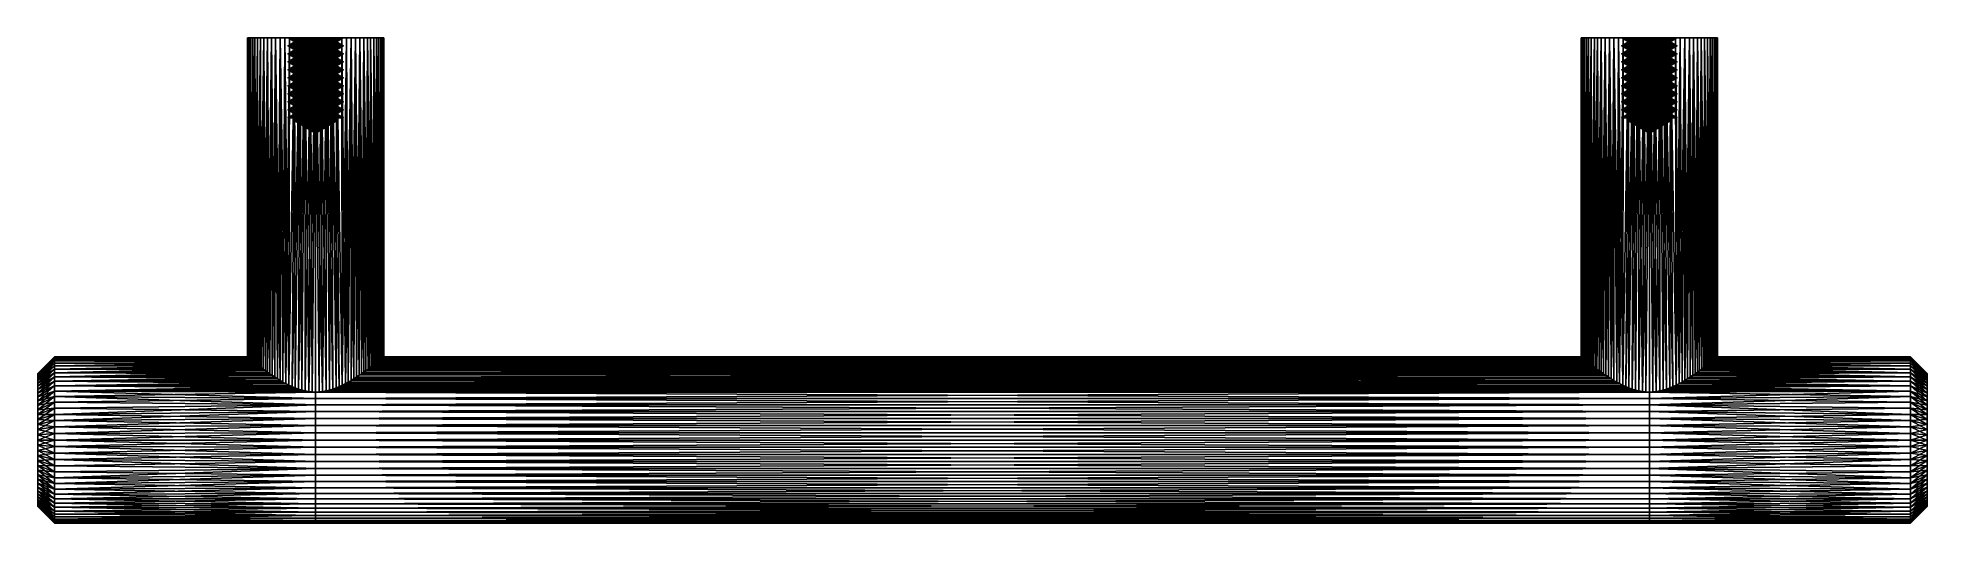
# Model space of a CAD drawing. Header units: millimetres. Extents: x -20 to 116, y -35 to 0.
import ezdxf

# ---------------------------------------------------------------- set-up
doc = ezdxf.new("R2010")
doc.units = ezdxf.units.MM
doc.layers.add('001', color=4, linetype='Continuous', lineweight=35)
doc.layers.add('LOGO', color=4, linetype='Continuous', lineweight=35)

msp = doc.modelspace()

# ---------------------------------------------------------------- meshes
at = {"layer": '001', "color": 17, "lineweight": 18}
mesh = msp.add_polyface(dxfattribs=at)
corners = [(-4.89, -23.01, -0.24), (-4.9, -23), (-4.9, 0), (-4.88, 0, -0.38), (-4.88, -23.02, -0.49), (-4.89, -23.01, 0.24), (-4.88, -23.02, 0.49), (-4.88, 0, 0.38), (-18.8, -23), (-18.8, -23.02, -0.47), (-20, -24.21, -0.38), (-18.8, -23.02, 0.47), (-20, -24.2), (-18.8, -23.07, 0.94), (-20, -24.21, 0.38), (-4.41, -23.4, 2.15), (-18.8, -23.29, 1.85), (-18.8, -23.46, 2.3), (-4.6, -23.24, 1.7), (-4.68, -23.18, 1.46), (-18.8, -23.17, 1.4), (-4.51, -23.32, 1.92), (-4.74, -23.13, 1.22), (-4.8, -23.08, 0.98), (-4.84, -23.05, 0.74), (-4.84, -23.05, -0.74), (-4.8, -23.08, -0.98), (-18.8, -23.07, -0.94), (-4.74, -23.13, -1.22), (-4.68, -23.18, -1.46), (-18.8, -23.17, -1.4), (-4.51, -23.32, -1.92), (-4.41, -23.4, -2.15), (-18.8, -23.29, -1.85), (-4.6, -23.24, -1.7), (-18.8, -23.46, -2.3)]
mesh.append_faces([[corners[k] for k in face] for face in [(0, 1, 2), (0, 2, 3), (3, 4, 0), (5, 6, 7), (7, 2, 1), (7, 1, 5), (15, 16, 17), (18, 19, 20), (18, 20, 16), (16, 21, 18), (16, 15, 21), (22, 23, 13), (22, 13, 20), (20, 19, 22), (24, 6, 11), (24, 11, 13), (13, 23, 24), (0, 4, 9), (9, 8, 1), (9, 1, 0), (8, 11, 5), (8, 5, 1), (11, 6, 5), (25, 26, 27), (27, 9, 4), (27, 4, 25), (28, 29, 30), (30, 27, 26), (30, 26, 28), (31, 32, 33), (33, 34, 31), (33, 30, 29), (33, 29, 34), (35, 33, 32)]], dxfattribs={"color": 17})
mesh.append_faces([[corners[k] for k in face] for face in [(8, 9, 10), (11, 8, 12), (13, 11, 14)]], dxfattribs={"vtx2": -1, "color": 17})
mesh = msp.add_polyface(dxfattribs=at)
corners = [(4.41, -23.4, -2.15), (4.29, -23.48, -2.36), (4.18, 0, -2.56), (4.37, 0, -2.22), (4.51, -23.32, -1.92), (4.53, 0, -1.88), (4.66, 0, -1.51), (4.6, -23.24, -1.7), (4.68, -23.18, -1.46), (4.76, 0, -1.14), (4.74, -23.13, -1.22), (4.8, -23.08, -0.98), (4.84, 0, -0.77), (4.84, -23.05, -0.74), (4.88, -23.02, -0.49), (4.88, 0, -0.38), (4.89, -23.01, -0.24), (4.9, 0), (4.9, -23), (4.89, -23.01, 0.24), (4.88, 0, 0.38), (4.88, -23.02, 0.49), (4.84, -23.05, 0.74), (4.84, 0, 0.77), (4.8, -23.08, 0.98), (4.76, 0, 1.14), (4.74, -23.13, 1.22), (4.68, -23.18, 1.46), (4.66, 0, 1.51), (4.6, -23.24, 1.7), (4.53, 0, 1.88), (4.37, 0, 2.22), (4.51, -23.32, 1.92), (4.41, -23.4, 2.15), (4.29, -23.48, 2.36), (0.5, -25.5, 4.87), (0, -25.56, 4.91), (94.53, -25.24, 4.68), (0.75, -25.46, 4.84), (96, -34.98, 0.52), (0, -34.98, 0.52), (-18.8, -35)]
mesh.append_faces([[corners[k] for k in face] for face in [(0, 1, 2), (0, 2, 3), (4, 0, 3), (5, 6, 7), (7, 4, 3), (7, 3, 5), (8, 7, 6), (6, 9, 10), (6, 10, 8), (11, 10, 9), (9, 12, 13), (9, 13, 11), (14, 13, 12), (14, 12, 15), (16, 14, 15), (15, 17, 18), (15, 18, 16), (19, 18, 17), (19, 17, 20), (20, 21, 19), (22, 21, 20), (22, 20, 23), (24, 22, 23), (24, 23, 25), (25, 26, 24), (27, 26, 25), (27, 25, 28), (28, 29, 27), (30, 31, 32), (30, 32, 29), (29, 28, 30), (31, 33, 32), (34, 33, 31), (35, 36, 37), (37, 38, 35)]], dxfattribs={"color": 17})
mesh.append_faces([[corners[k] for k in face] for face in [(39, 40, 41)]], dxfattribs={"vtx2": -1, "color": 17})
mesh = msp.add_polyface(dxfattribs=at)
corners = [(91.11, -23.01, -0.24), (91.1, -23), (91.1, 0), (91.12, 0, -0.38), (91.12, -23.02, -0.49), (91.16, -23.05, -0.74), (91.16, 0, -0.77), (91.2, -23.08, -0.98), (91.24, 0, -1.14), (91.26, -23.13, -1.22), (91.32, -23.18, -1.46), (91.34, 0, -1.51), (91.4, -23.24, -1.7), (91.47, 0, -1.88), (91.63, 0, -2.22), (91.49, -23.32, -1.92), (91.59, -23.4, -2.15), (91.71, -23.48, -2.36), (91.59, -23.4, 2.15), (91.82, 0, 2.56), (91.63, 0, 2.22), (91.49, -23.32, 1.92), (91.47, 0, 1.88), (91.34, 0, 1.51), (91.4, -23.24, 1.7), (91.32, -23.18, 1.46), (91.24, 0, 1.14), (91.26, -23.13, 1.22), (91.2, -23.08, 0.98), (91.16, 0, 0.77), (91.16, -23.05, 0.74), (91.12, -23.02, 0.49), (91.12, 0, 0.38), (91.11, -23.01, 0.24), (0, -34.98, -0.52), (96, -34.98, -0.52), (114.8, -35), (95.5, -25.5, -4.87), (96, -25.56, -4.91), (1.47, -25.24, -4.68), (95.25, -25.46, -4.84), (96, -34.91, 1.04), (0, -34.98, 0.52), (96, -34.98, 0.52), (-18.8, -35)]
mesh.append_faces([[corners[k] for k in face] for face in [(0, 1, 2), (0, 2, 3), (3, 4, 0), (5, 4, 3), (5, 3, 6), (7, 5, 6), (7, 6, 8), (8, 9, 7), (10, 9, 8), (10, 8, 11), (11, 12, 10), (13, 14, 15), (13, 15, 12), (12, 11, 13), (14, 16, 15), (17, 16, 14), (18, 19, 20), (21, 18, 20), (22, 23, 24), (24, 21, 20), (24, 20, 22), (25, 24, 23), (23, 26, 27), (23, 27, 25), (28, 27, 26), (26, 29, 30), (26, 30, 28), (31, 30, 29), (31, 29, 32), (33, 31, 32), (32, 2, 1), (32, 1, 33), (37, 38, 39), (39, 40, 37)]], dxfattribs={"color": 17})
mesh.append_faces([[corners[k] for k in face] for face in [(41, 42, 43)]], dxfattribs={"vtx0": -1, "color": 17})
mesh.append_faces([[corners[k] for k in face] for face in [(34, 35, 36), (44, 36, 43)]], dxfattribs={"vtx2": -1, "color": 17})
mesh = msp.add_polyface(dxfattribs=at)
corners = [(-1.99, 0, -0.16), (-4.88, 0, -0.38), (-4.9, 0), (-2, 0), (-4.88, 0, 0.38), (-1.99, 0, 0.16), (-4.84, 0, 0.77), (-1.98, 0, 0.31), (-4.76, 0, 1.14), (-1.94, 0, 0.47), (-4.66, 0, 1.51), (-1.9, 0, 0.62), (-4.53, 0, 1.88), (-1.85, 0, 0.77), (-4.37, 0, 2.22), (-1.78, 0, 0.91), (-4.18, 0, 2.56), (-1.71, 0, 1.04), (-3.96, 0, 2.88), (-3.73, 0, 3.18), (-1.62, 0, 1.18), (-3.46, 0, 3.46), (-1.52, 0, 1.3), (-3.18, 0, 3.73), (-1.41, 0, 1.41), (-3.18, 0, -3.73), (-3.46, 0, -3.46), (-1.3, 0, -1.52), (-3.73, 0, -3.18), (-1.41, 0, -1.41), (-3.96, 0, -2.88), (-1.52, 0, -1.3), (-4.18, 0, -2.56), (-1.62, 0, -1.18), (-4.37, 0, -2.22), (-1.78, 0, -0.91), (-1.71, 0, -1.04), (-4.53, 0, -1.88), (-1.85, 0, -0.77), (-4.66, 0, -1.51), (-1.9, 0, -0.62), (-4.76, 0, -1.14), (-1.94, 0, -0.47), (-4.84, 0, -0.77), (-1.98, 0, -0.31)]
mesh.append_faces([[corners[k] for k in face] for face in [(0, 1, 2), (4, 5, 3), (6, 7, 5), (8, 9, 7), (10, 11, 9), (12, 13, 11), (14, 15, 13), (16, 17, 15), (34, 35, 36), (37, 38, 35), (39, 40, 38), (41, 42, 40), (43, 44, 42), (1, 0, 44)]], dxfattribs={"vtx0": -1, "vtx2": -1, "color": 17})
mesh.append_faces([[corners[k] for k in face] for face in [(3, 0, 2), (2, 4, 3), (4, 6, 5), (6, 8, 7), (8, 10, 9), (10, 12, 11), (12, 14, 13), (14, 16, 15), (16, 18, 17), (18, 19, 20), (19, 21, 22), (21, 23, 24), (25, 26, 27), (26, 28, 29), (28, 30, 31), (30, 32, 33), (32, 34, 36), (34, 37, 35), (37, 39, 38), (39, 41, 40), (41, 43, 42), (43, 1, 44)]], dxfattribs={"vtx1": -1, "vtx2": -1, "color": 17})
mesh = msp.add_polyface(dxfattribs=at)
corners = [(-4.84, -23.05, -0.74), (-4.88, -23.02, -0.49), (-4.88, 0, -0.38), (-4.8, -23.08, -0.98), (-4.84, 0, -0.77), (-4.76, 0, -1.14), (-4.74, -23.13, -1.22), (-4.68, -23.18, -1.46), (-4.66, 0, -1.51), (-4.6, -23.24, -1.7), (-4.53, 0, -1.88), (-4.51, -23.32, -1.92), (-4.37, 0, -2.22), (-4.41, -23.4, -2.15), (-4.29, -23.48, -2.36), (-4.17, -23.58, -2.57), (-4.18, 0, -2.56), (-3.96, 0, -2.88), (-4.04, -23.68, -2.77), (-3.91, -23.78, -2.96), (-2.55, -24.7, -4.18), (-2.88, 0, -3.96), (-2.56, 0, -4.18), (-2.14, -24.93, -4.41), (-2.22, 0, -4.37), (-1.88, 0, -4.53), (-1.51, 0, -4.66), (-1.92, -25.04, -4.51), (-1.47, -25.24, -4.68), (-1.14, 0, -4.76), (-0.99, -25.4, -4.8), (-0.77, 0, -4.84), (-0.5, -25.5, -4.87), (-0.38, 0, -4.88), (-0.25, -25.53, -4.89), (0, 0, -4.9), (0, 0, 4.9), (-0.38, 0, 4.88), (-0.5, -25.5, 4.87), (-0.75, -25.46, 4.84), (-0.77, 0, 4.84), (-1.14, 0, 4.76), (-1.23, -25.33, 4.74), (-1.51, 0, 4.66), (-1.69, -25.14, 4.6), (-1.88, 0, 4.53), (-2.22, 0, 4.37), (-2.14, -24.93, 4.41), (-1.92, -25.04, 4.51), (-2.35, -24.82, 4.3), (-2.56, 0, 4.18), (-3.73, 0, 3.18), (-4.04, -23.68, 2.77), (-3.91, -23.78, 2.96), (-4.17, -23.58, 2.57), (-3.96, 0, 2.88), (-4.29, -23.48, 2.36), (-4.41, -23.4, 2.15), (-4.18, 0, 2.56), (-4.51, -23.32, 1.92), (-4.37, 0, 2.22), (-4.6, -23.24, 1.7), (-4.68, -23.18, 1.46), (-4.66, 0, 1.51), (-4.74, -23.13, 1.22), (-4.8, -23.08, 0.98), (-4.76, 0, 1.14), (-4.84, -23.05, 0.74), (-4.88, -23.02, 0.49), (-4.84, 0, 0.77)]
mesh.append_faces([[corners[k] for k in face] for face in [(0, 1, 2), (3, 0, 4), (5, 6, 3), (7, 6, 5), (8, 9, 7), (10, 11, 9), (12, 13, 11), (14, 13, 12), (15, 14, 16), (17, 18, 15), (19, 18, 17), (20, 21, 22), (23, 22, 24), (25, 26, 27), (27, 24, 25), (28, 26, 29), (30, 29, 31), (32, 31, 33), (34, 33, 35), (36, 37, 38), (39, 37, 40), (40, 41, 42), (41, 43, 44), (45, 46, 47), (48, 43, 45), (49, 46, 50), (51, 52, 53), (54, 52, 55), (55, 56, 54), (57, 56, 58), (59, 57, 60), (61, 59, 60), (62, 61, 63), (63, 64, 62), (65, 64, 66), (66, 67, 65), (68, 67, 69)]], dxfattribs={"color": 17})
mesh = msp.add_polyface(dxfattribs=at)
corners = [(-1.5, -6), (0, -6.87), (-1.5, -6, -0.12), (-1.48, -6, -0.23), (-1.46, -6, -0.35), (-1.43, -6, -0.46), (-1.43, -6, 0.46), (-1.46, -6, 0.35), (-1.48, -6, 0.23), (-4.84, -23.05, -0.74), (-4.88, 0, -0.38), (-4.84, 0, -0.77), (-4.8, -23.08, -0.98), (-4.76, 0, -1.14), (-4.68, -23.18, -1.46), (-4.66, 0, -1.51), (-4.53, 0, -1.88), (-4.37, 0, -2.22), (-4.51, -23.32, -1.92), (-4.6, -23.24, -1.7), (-4.29, -23.48, -2.36), (-4.18, 0, -2.56), (-4.17, -23.58, -2.57), (-3.96, 0, -2.88), (-3.91, -23.78, -2.96), (-3.73, 0, -3.18), (-3.62, -23.99, -3.31), (-3.46, 0, -3.46), (-3.3, -24.22, -3.62), (-3.18, 0, -3.73), (-2.94, -24.46, -3.92), (-2.88, 0, -3.96), (-2.56, 0, 4.18), (-2.88, 0, 3.96), (-2.75, -24.58, 4.05), (-3.18, 0, 3.73), (-3.13, -24.33, 3.77), (-3.46, 0, 3.46), (-3.46, -24.1, 3.46), (-3.73, 0, 3.18), (-3.77, -23.88, 3.14), (-3.96, 0, 2.88), (-4.04, -23.68, 2.77), (-4.18, 0, 2.56), (-4.29, -23.48, 2.36), (-4.41, -23.4, 2.15), (-4.37, 0, 2.22), (-4.53, 0, 1.88), (-4.66, 0, 1.51), (-4.6, -23.24, 1.7), (-4.76, 0, 1.14), (-4.74, -23.13, 1.22), (-4.84, 0, 0.77), (-4.84, -23.05, 0.74), (-4.88, -23.02, 0.49), (-4.88, 0, 0.38)]
mesh.append_faces([[corners[k] for k in face] for face in [(9, 10, 11), (12, 11, 13), (14, 13, 15), (16, 17, 18), (19, 15, 16), (20, 17, 21), (22, 21, 23), (24, 23, 25), (26, 25, 27), (28, 27, 29), (30, 29, 31), (32, 33, 34), (33, 35, 36), (35, 37, 38), (37, 39, 40), (39, 41, 42), (41, 43, 44), (45, 43, 46), (47, 48, 49), (49, 46, 47), (48, 50, 51), (50, 52, 53), (54, 52, 55)]], dxfattribs={"color": 17})
mesh.append_faces([[corners[k] for k in face] for face in [(2, 1, 1), (3, 1, 1), (4, 1, 1), (5, 1, 1), (6, 1, 1), (7, 1, 1), (8, 1, 1)]], dxfattribs={"vtx0": -1, "color": 17})
mesh.append_faces([[corners[k] for k in face] for face in [(1, 1, 7)]], dxfattribs={"vtx1": -1, "color": 17})
mesh.append_faces([[corners[k] for k in face] for face in [(1, 1, 0), (1, 1, 3), (1, 1, 4), (1, 1, 5)]], dxfattribs={"vtx1": -1, "vtx2": -1, "color": 17})
mesh.append_faces([[corners[k] for k in face] for face in [(0, 1, 1)]], dxfattribs={"vtx2": -1, "color": 17})
mesh = msp.add_polyface(dxfattribs=at)
corners = [(-1.5, -2.02, -0.12), (-1.99, -1.73, -0.16), (-2, -1.73), (-1.99, -1.73, 0.16), (-1.5, -2.02), (-1.5, -2.02, 0.12), (-1.98, -1.73, 0.31), (-1.5, -1.44, -0.12), (-1.99, -1.15, -0.16), (-2, -1.15), (-1.99, -1.15, 0.16), (-1.5, -1.44), (-1.5, -1.44, 0.12), (-1.98, -1.15, 0.31), (-1.98, -1.73, -0.31), (-1.5, -0.87, -0.12), (-1.99, -0.58, -0.16), (-2, -0.58), (-1.99, -0.58, 0.16), (-1.5, -0.87), (-1.5, -0.87, 0.12), (-1.98, -0.58, 0.31), (-1.98, -1.15, -0.31), (-1.5, -0.29, -0.12), (-1.99, 0, -0.16), (-2, 0), (-1.99, 0, 0.16), (-1.5, -0.29), (-1.5, -0.29, 0.12), (-1.98, 0, 0.31), (-1.98, -0.58, -0.31), (-3.96, 0, 2.88), (-1.62, 0, 1.18), (-1.71, 0, 1.04), (-3.73, 0, 3.18), (-1.52, 0, 1.3), (-3.46, 0, 3.46), (-1.41, 0, 1.41), (-3.18, 0, 3.73), (-1.3, 0, 1.52), (-2.88, 0, 3.96), (-2.56, 0, 4.18), (-1.18, 0, 1.62), (-2.22, 0, 4.37), (-1.04, 0, 1.71), (-2.22, 0, -4.37), (-2.56, 0, -4.18), (-0.91, 0, -1.78), (-2.88, 0, -3.96), (-1.04, 0, -1.71), (-3.18, 0, -3.73), (-1.3, 0, -1.52), (-1.18, 0, -1.62), (-3.46, 0, -3.46), (-1.41, 0, -1.41), (-3.73, 0, -3.18), (-1.52, 0, -1.3), (-3.96, 0, -2.88), (-1.62, 0, -1.18), (-4.18, 0, -2.56), (-1.71, 0, -1.04)]
mesh.append_faces([[corners[k] for k in face] for face in [(31, 32, 33), (34, 35, 32), (36, 37, 35), (38, 39, 37), (50, 51, 52), (53, 54, 51), (55, 56, 54), (57, 58, 56), (59, 60, 58)]], dxfattribs={"vtx0": -1, "vtx2": -1, "color": 17})
mesh.append_faces([[corners[k] for k in face] for face in [(2, 3, 4), (9, 10, 11), (1, 14, 7), (2, 1, 11), (17, 18, 19), (8, 22, 15), (9, 8, 19), (25, 26, 27), (16, 30, 23), (17, 16, 27)]], dxfattribs={"vtx1": -1, "color": 17})
mesh.append_faces([[corners[k] for k in face] for face in [(38, 40, 39), (40, 41, 42), (41, 43, 44), (45, 46, 47), (46, 48, 49), (48, 50, 52)]], dxfattribs={"vtx1": -1, "vtx2": -1, "color": 17})
mesh.append_faces([[corners[k] for k in face] for face in [(0, 1, 2), (5, 3, 6), (7, 8, 9), (12, 10, 13), (12, 3, 2), (15, 16, 17), (20, 18, 21), (20, 10, 9), (23, 24, 25), (28, 26, 29), (28, 18, 17)]], dxfattribs={"vtx2": -1, "color": 17})
mesh = msp.add_polyface(dxfattribs=at)
corners = [(-3.73, 0, -3.18), (-3.77, -23.88, -3.14), (-3.91, -23.78, -2.96), (-3.62, -23.99, -3.31), (-3.46, 0, -3.46), (-3.46, -24.1, -3.46), (-3.3, -24.22, -3.62), (-3.18, 0, -3.73), (-3.13, -24.33, -3.77), (-2.94, -24.46, -3.92), (-2.88, 0, -3.96), (-2.75, -24.58, -4.05), (-2.55, -24.7, -4.18), (-2.56, 0, -4.18), (-2.35, -24.82, -4.3), (-2.14, -24.93, -4.41), (-1.92, -25.04, -4.51), (-2.22, 0, -4.37), (-1.51, 0, -4.66), (-1.69, -25.14, -4.6), (-1.47, -25.24, -4.68), (-1.14, 0, -4.76), (-1.23, -25.33, -4.74), (-0.99, -25.4, -4.8), (-0.77, 0, -4.84), (-0.75, -25.46, -4.84), (-0.5, -25.5, -4.87), (-0.25, -25.53, -4.89), (-0.38, 0, -4.88), (0, 0, 4.9), (-0.5, -25.5, 4.87), (-0.25, -25.53, 4.89), (-0.75, -25.46, 4.84), (-0.38, 0, 4.88), (-0.99, -25.4, 4.8), (-0.77, 0, 4.84), (-1.23, -25.33, 4.74), (-1.47, -25.24, 4.68), (-1.14, 0, 4.76), (-1.69, -25.14, 4.6), (-1.92, -25.04, 4.51), (-1.51, 0, 4.66), (-1.88, 0, 4.53), (-2.14, -24.93, 4.41), (-2.35, -24.82, 4.3), (-2.22, 0, 4.37), (-2.55, -24.7, 4.18), (-2.56, 0, 4.18), (-2.75, -24.58, 4.05), (-2.94, -24.46, 3.92), (-2.88, 0, 3.96), (-3.13, -24.33, 3.77), (-3.3, -24.22, 3.62), (-3.18, 0, 3.73), (-3.46, -24.1, 3.46), (-3.62, -23.99, 3.31), (-3.46, 0, 3.46), (-3.77, -23.88, 3.14), (-3.91, -23.78, 2.96), (-3.73, 0, 3.18)]
mesh.append_faces([[corners[k] for k in face] for face in [(0, 1, 2), (3, 1, 0), (4, 5, 3), (6, 5, 4), (7, 8, 6), (9, 8, 7), (10, 11, 9), (12, 11, 10), (13, 14, 12), (15, 14, 13), (16, 15, 17), (18, 19, 16), (20, 19, 18), (21, 22, 20), (23, 22, 21), (24, 25, 23), (26, 25, 24), (27, 26, 28), (29, 30, 31), (32, 30, 33), (34, 32, 35), (35, 36, 34), (37, 36, 38), (38, 39, 37), (40, 39, 41), (42, 43, 40), (44, 43, 45), (46, 44, 47), (47, 48, 46), (49, 48, 50), (50, 51, 49), (52, 51, 53), (53, 54, 52), (55, 54, 56), (56, 57, 55), (58, 57, 59)]], dxfattribs={"color": 17})
mesh = msp.add_polyface(dxfattribs=at)
corners = [(-1.85, -0.58, -0.77), (-1.9, -0.58, -0.62), (-1.39, -0.87, -0.57), (-1.43, -0.87, -0.46), (-1.94, -0.58, -0.47), (-1.46, -0.87, -0.35), (-1.98, -0.58, -0.31), (-1.48, -0.87, -0.23), (-1.99, -0.58, -0.16), (-1.5, -0.87), (-1.5, -0.87, -0.12), (-2, -0.58), (-1.99, -0.58, 0.16), (-1.5, -0.87, 0.12), (-1.48, -0.87, 0.23), (-1.98, -0.58, 0.31), (-1.94, -0.58, 0.47), (-1.46, -0.87, 0.35), (-1.9, -0.58, 0.62), (-1.43, -0.87, 0.46), (-1.85, -0.58, 0.77), (-1.78, -0.58, 0.91), (-1.39, -0.87, 0.57), (-1.99, -1.15, -0.16), (-2, -1.15), (-1.9, -1.15, 0.62), (-1.94, -1.15, 0.47), (-1.85, -1.15, 0.77), (-1.85, 0, -0.77), (-1.9, 0, -0.62), (-1.39, -0.29, -0.57), (-1.43, -0.29, -0.46), (-1.94, 0, -0.47), (-1.46, -0.29, -0.35), (-1.98, 0, -0.31), (-1.48, -0.29, -0.23), (-1.99, 0, -0.16), (-1.5, -0.29), (-1.5, -0.29, -0.12), (-2, 0), (-1.99, 0, 0.16), (-1.5, -0.29, 0.12), (-1.48, -0.29, 0.23), (-1.98, 0, 0.31), (-1.94, 0, 0.47), (-1.46, -0.29, 0.35), (-1.9, 0, 0.62), (-1.43, -0.29, 0.46), (-1.85, 0, 0.77), (-1.78, 0, 0.91), (-1.39, -0.29, 0.57), (-1.78, -0.58, -0.91), (-2.88, 0, 3.96), (-1.18, 0, 1.62), (-1.3, 0, 1.52), (-2.22, 0, 4.37), (-1.88, 0, 4.53), (-0.91, 0, 1.78), (-2.88, 0, -3.96), (-1.18, 0, -1.62), (-1.04, 0, -1.71)]
mesh.append_faces([[corners[k] for k in face] for face in [(52, 53, 54), (58, 59, 60)]], dxfattribs={"vtx0": -1, "vtx2": -1, "color": 17})
mesh.append_faces([[corners[k] for k in face] for face in [(0, 1, 2), (9, 10, 11), (20, 21, 22), (9, 13, 24), (25, 26, 19), (27, 25, 22), (28, 29, 30), (37, 38, 39), (48, 49, 50), (0, 51, 30), (4, 1, 33), (6, 4, 35), (37, 41, 11), (15, 12, 42), (16, 15, 45), (18, 16, 47), (20, 18, 50)]], dxfattribs={"vtx1": -1, "color": 17})
mesh.append_faces([[corners[k] for k in face] for face in [(55, 56, 57)]], dxfattribs={"vtx1": -1, "vtx2": -1, "color": 17})
mesh.append_faces([[corners[k] for k in face] for face in [(3, 1, 4), (5, 4, 6), (7, 6, 8), (12, 13, 9), (14, 15, 16), (17, 16, 18), (19, 18, 20), (23, 10, 9), (31, 29, 32), (33, 32, 34), (35, 34, 36), (40, 41, 37), (42, 43, 44), (45, 44, 46), (47, 46, 48), (31, 1, 0), (8, 38, 37)]], dxfattribs={"vtx2": -1, "color": 17})
mesh = msp.add_polyface(dxfattribs=at)
corners = [(-1.14, -0.29, -0.97), (-1.52, 0, -1.3), (-1.62, 0, -1.18), (-1.21, -0.29, -0.88), (-1.71, 0, -1.04), (-1.28, -0.29, -0.78), (-1.78, 0, -0.91), (-1.34, -0.29, -0.68), (-1.85, 0, -0.77), (-1.39, -0.29, -0.57), (-1.9, 0, -0.62), (-1.43, -0.29, -0.46), (-1.46, -0.29, -0.35), (-1.94, 0, -0.47), (-1.48, -0.29, -0.23), (-1.98, 0, -0.31), (-1.5, -0.29, -0.12), (-1.99, 0, -0.16), (-1.48, -0.29, 0.23), (-1.5, -0.29, 0.12), (-1.98, 0, 0.31), (-1.46, -0.29, 0.35), (-1.94, 0, 0.47), (-1.43, -0.29, 0.46), (-1.9, 0, 0.62), (-1.39, -0.29, 0.57), (-1.85, 0, 0.77), (-1.78, 0, 0.91), (-1.34, -0.29, 0.68), (-1.71, 0, 1.04), (-1.28, -0.29, 0.78), (-1.62, 0, 1.18), (-1.21, -0.29, 0.88), (-1.52, 0, 1.3), (-1.78, -0.58, -0.91), (-1.85, -0.58, -0.77), (-1.9, -0.58, -0.62), (-1.94, -0.58, -0.47), (-1.98, -0.58, -0.31), (-1.99, -0.58, 0.16), (-1.98, -0.58, 0.31), (-1.94, -0.58, 0.47), (-1.9, -0.58, 0.62), (-1.85, -0.58, 0.77), (-1.78, -0.58, 0.91), (-1.71, -0.58, 1.04), (-2.56, 0, 4.18), (-1.04, 0, 1.71), (-1.18, 0, 1.62), (-2.22, 0, 4.37), (-0.91, 0, 1.78), (-1.88, 0, 4.53), (-1.51, 0, 4.66), (-0.77, 0, 1.85), (-1.88, 0, -4.53), (-2.22, 0, -4.37), (-0.77, 0, -1.85), (-2.56, 0, -4.18), (-1.04, 0, -1.71), (-0.91, 0, -1.78)]
mesh.append_faces([[corners[k] for k in face] for face in [(46, 47, 48), (49, 50, 47), (57, 58, 59)]], dxfattribs={"vtx0": -1, "vtx2": -1, "color": 17})
mesh.append_faces([[corners[k] for k in face] for face in [(5, 3, 4), (7, 5, 6), (9, 7, 8), (12, 11, 13), (14, 12, 15), (16, 14, 17), (18, 19, 20), (21, 18, 22), (23, 21, 24), (25, 23, 26), (30, 28, 29), (9, 11, 35), (25, 28, 43)]], dxfattribs={"vtx1": -1, "color": 17})
mesh.append_faces([[corners[k] for k in face] for face in [(51, 52, 53), (54, 55, 56)]], dxfattribs={"vtx1": -1, "vtx2": -1, "color": 17})
mesh.append_faces([[corners[k] for k in face] for face in [(0, 1, 2), (3, 2, 4), (5, 4, 6), (7, 6, 8), (10, 11, 9), (27, 28, 25), (28, 27, 29), (30, 29, 31), (32, 31, 33), (34, 7, 9), (36, 11, 12), (37, 12, 14), (38, 14, 16), (39, 19, 18), (40, 18, 21), (41, 21, 23), (42, 23, 25), (44, 28, 30), (45, 30, 32)]], dxfattribs={"vtx2": -1, "color": 17})
mesh = msp.add_polyface(dxfattribs=at)
corners = [(-0.68, -0.29, -1.34), (-0.91, 0, -1.78), (-1.04, 0, -1.71), (-0.78, -0.29, -1.28), (-1.18, 0, -1.62), (-0.88, -0.29, -1.21), (-1.3, 0, -1.52), (-0.97, -0.29, -1.14), (-1.41, 0, -1.41), (-1.06, -0.29, -1.06), (-1.52, 0, -1.3), (-1.14, -0.29, -0.97), (-1.21, -0.29, -0.88), (-1.62, 0, -1.18), (-1.21, -0.29, 0.88), (-1.28, -0.29, 0.78), (-1.62, 0, 1.18), (-1.14, -0.29, 0.97), (-1.52, 0, 1.3), (-1.41, 0, 1.41), (-1.06, -0.29, 1.06), (-1.3, 0, 1.52), (-0.97, -0.29, 1.14), (-1.18, 0, 1.62), (-0.88, -0.29, 1.21), (-1.04, 0, 1.71), (-0.78, -0.29, 1.28), (-0.91, 0, 1.78), (-1.52, -0.58, -1.3), (-1.62, -0.58, -1.18), (-1.28, -0.29, -0.78), (-1.62, -0.58, 1.18), (-1.52, -0.58, 1.3), (-1.41, -0.58, 1.41), (-1.3, -0.58, 1.52), (-1.18, -0.58, 1.62), (-1.88, 0, 4.53), (-0.77, 0, 1.85), (-1.51, 0, 4.66), (-0.62, 0, 1.9), (-1.14, 0, 4.76), (-1.51, 0, -4.66), (-0.62, 0, -1.9), (-0.47, 0, -1.94), (-1.14, 0, -4.76), (-1.88, 0, -4.53), (-0.77, 0, -1.85), (-2.22, 0, -4.37)]
mesh.append_faces([[corners[k] for k in face] for face in [(36, 37, 27), (38, 39, 37), (41, 42, 43), (45, 46, 42), (47, 1, 46)]], dxfattribs={"vtx0": -1, "vtx2": -1, "color": 17})
mesh.append_faces([[corners[k] for k in face] for face in [(3, 0, 2), (5, 3, 4), (7, 5, 6), (9, 7, 8), (11, 9, 10), (12, 11, 13), (14, 15, 16), (17, 14, 18), (20, 17, 19), (22, 20, 21), (24, 22, 23), (26, 24, 25)]], dxfattribs={"vtx1": -1, "color": 17})
mesh.append_faces([[corners[k] for k in face] for face in [(38, 40, 39), (44, 41, 43), (41, 45, 42)]], dxfattribs={"vtx1": -1, "vtx2": -1, "color": 17})
mesh.append_faces([[corners[k] for k in face] for face in [(0, 1, 2), (3, 2, 4), (5, 4, 6), (7, 6, 8), (9, 8, 10), (17, 18, 19), (20, 19, 21), (22, 21, 23), (24, 23, 25), (26, 25, 27), (28, 11, 12), (29, 12, 30), (31, 14, 17), (32, 17, 20), (33, 20, 22), (34, 22, 24), (35, 24, 26)]], dxfattribs={"vtx2": -1, "color": 17})
mesh = msp.add_polyface(dxfattribs=at)
corners = [(-0.23, -0.29, -1.48), (-0.12, -0.29, -1.5), (-0.31, 0, -1.98), (-0.47, 0, -1.94), (-0.35, -0.29, -1.46), (-0.62, 0, -1.9), (-0.46, -0.29, -1.43), (-0.77, 0, -1.85), (-0.57, -0.29, -1.39), (-0.91, 0, -1.78), (-0.68, -0.29, -1.34), (-0.68, -0.29, 1.34), (-0.78, -0.29, 1.28), (-0.91, 0, 1.78), (-0.77, 0, 1.85), (-0.57, -0.29, 1.39), (-0.62, 0, 1.9), (-0.46, -0.29, 1.43), (-0.47, 0, 1.94), (-0.35, -0.29, 1.46), (-0.31, 0, 1.98), (-0.23, -0.29, 1.48), (-0.16, 0, 1.99), (-0.62, -0.58, -1.9), (-0.77, -0.58, -1.85), (-0.91, -0.58, -1.78), (-0.78, -0.29, -1.28), (-1.04, -0.58, 1.71), (-0.91, -0.58, 1.78), (-0.77, -0.58, 1.85), (-0.62, -0.58, 1.9), (-0.47, -0.58, 1.94), (-0.31, -0.58, 1.98), (-0.12, -0.29, 1.5), (-1.14, 0, 4.76), (-0.77, 0, 4.84), (-0.38, 0, 4.88), (-0.77, 0, -4.84), (-0.16, 0, -1.99), (-0.38, 0, -4.88), (-1.14, 0, -4.76)]
mesh.append_faces([[corners[k] for k in face] for face in [(34, 18, 16), (35, 20, 18), (36, 22, 20), (37, 2, 38), (40, 3, 2)]], dxfattribs={"vtx0": -1, "vtx2": -1, "color": 17})
mesh.append_faces([[corners[k] for k in face] for face in [(0, 1, 2), (4, 0, 3), (6, 4, 5), (8, 6, 7), (7, 9, 8), (11, 12, 13), (15, 11, 14), (14, 16, 15), (19, 17, 18), (21, 19, 20), (8, 10, 24), (15, 17, 29)]], dxfattribs={"vtx1": -1, "color": 17})
mesh.append_faces([[corners[k] for k in face] for face in [(34, 35, 18), (35, 36, 20), (39, 37, 38), (37, 40, 2)]], dxfattribs={"vtx1": -1, "vtx2": -1, "color": 17})
mesh.append_faces([[corners[k] for k in face] for face in [(0, 2, 3), (4, 3, 5), (6, 5, 7), (9, 10, 8), (11, 13, 14), (16, 17, 15), (17, 16, 18), (19, 18, 20), (21, 20, 22), (23, 6, 8), (25, 10, 26), (27, 12, 11), (28, 11, 15), (30, 17, 19), (31, 19, 21), (32, 21, 33)]], dxfattribs={"vtx2": -1, "color": 17})
mesh = msp.add_polyface(dxfattribs=at)
corners = [(0, -6.87), (-0.57, -6, -1.39), (-0.46, -6, -1.43), (-0.35, -6, -1.46), (-0.23, -6, -1.48), (-0.12, -6, -1.5), (0, -6, -1.5), (0.12, -6, -1.5), (0.23, -6, -1.48), (0, 0, -4.9), (0, -25.54, -4.9), (-0.25, -25.53, -4.89), (0.25, -25.53, -4.89), (0.38, 0, -4.88), (0.5, -25.5, -4.87), (0.75, -25.46, -4.84), (0.77, 0, -4.84), (0.99, -25.4, -4.8), (1.14, 0, -4.76), (1.23, -25.33, -4.74), (0.99, -25.4, 4.8), (1.23, -25.33, 4.74), (1.14, 0, 4.76), (0.77, 0, 4.84), (0.75, -25.46, 4.84), (0.5, -25.5, 4.87), (0.38, 0, 4.88), (0.25, -25.53, 4.89), (0, 0, 4.9), (0, -25.54, 4.9), (-0.25, -25.53, 4.89), (0, -25.56, -4.91), (0, -25.56, 4.91)]
mesh.append_faces([[corners[k] for k in face] for face in [(9, 10, 11), (12, 10, 9), (9, 13, 14), (9, 14, 12), (15, 14, 13), (15, 13, 16), (17, 15, 16), (16, 18, 19), (16, 19, 17), (20, 21, 22), (20, 22, 23), (23, 24, 20), (25, 24, 23), (25, 23, 26), (27, 25, 26), (27, 26, 28), (28, 29, 27), (30, 29, 28), (11, 10, 31), (31, 10, 12), (27, 29, 32), (32, 25, 27), (32, 29, 30)]], dxfattribs={"color": 17})
mesh.append_faces([[corners[k] for k in face] for face in [(2, 0, 0), (3, 0, 0), (4, 0, 0), (5, 0, 0), (6, 0, 0), (7, 0, 0)]], dxfattribs={"vtx0": -1, "color": 17})
mesh.append_faces([[corners[k] for k in face] for face in [(0, 0, 1), (0, 0, 2), (0, 0, 3), (0, 0, 4)]], dxfattribs={"vtx1": -1, "color": 17})
mesh.append_faces([[corners[k] for k in face] for face in [(0, 0, 6), (0, 0, 7), (0, 0, 8)]], dxfattribs={"vtx1": -1, "vtx2": -1, "color": 17})
mesh = msp.add_polyface(dxfattribs=at)
corners = [(0.35, -0.29, -1.46), (0.46, -0.29, -1.43), (0.47, 0, -1.94), (0.31, 0, -1.98), (0.23, -0.29, -1.48), (0.16, 0, -1.99), (0.12, -0.29, -1.5), (0, 0, -2), (0, -0.29, -1.5), (-0.16, 0, -1.99), (-0.12, -0.29, -1.5), (-0.31, 0, -1.98), (-0.12, -0.29, 1.5), (-0.23, -0.29, 1.48), (-0.16, 0, 1.99), (0, 0, 2), (0, -0.29, 1.5), (0.16, 0, 1.99), (0.12, -0.29, 1.5), (0.31, 0, 1.98), (0.23, -0.29, 1.48), (0.47, 0, 1.94), (0.35, -0.29, 1.46), (0.62, 0, 1.9), (0.46, -0.29, 1.43), (0.16, -0.58, 1.99), (0.31, -0.58, 1.98), (0.47, -0.58, 1.94), (0, 0, 4.9), (-0.38, 0, 4.88), (0.38, 0, 4.88), (0.77, 0, 4.84), (0.77, 0, -4.84), (0.38, 0, -4.88), (0, 0, -4.9), (-0.38, 0, -4.88)]
mesh.append_faces([[corners[k] for k in face] for face in [(28, 15, 14), (30, 17, 15), (31, 19, 17), (32, 3, 2), (33, 5, 3), (34, 7, 5), (35, 9, 7)]], dxfattribs={"vtx0": -1, "vtx2": -1, "color": 17})
mesh.append_faces([[corners[k] for k in face] for face in [(0, 1, 2), (4, 0, 3), (6, 4, 5), (8, 6, 7), (10, 8, 9), (12, 13, 14), (16, 12, 15), (18, 16, 17), (20, 18, 19), (22, 20, 21), (24, 22, 23)]], dxfattribs={"vtx1": -1, "color": 17})
mesh.append_faces([[corners[k] for k in face] for face in [(29, 28, 14), (28, 30, 15), (30, 31, 17), (32, 33, 3), (33, 34, 5), (34, 35, 7)]], dxfattribs={"vtx1": -1, "vtx2": -1, "color": 17})
mesh.append_faces([[corners[k] for k in face] for face in [(0, 2, 3), (4, 3, 5), (6, 5, 7), (8, 7, 9), (10, 9, 11), (12, 14, 15), (16, 15, 17), (18, 17, 19), (20, 19, 21), (22, 21, 23), (25, 18, 20), (26, 20, 22), (27, 22, 24)]], dxfattribs={"vtx2": -1, "color": 17})
mesh = msp.add_polyface(dxfattribs=at)
corners = [(1.06, -0.29, -1.06), (1.14, -0.29, -0.97), (1.41, 0, -1.41), (0.97, -0.29, -1.14), (1.3, 0, -1.52), (1.18, 0, -1.62), (0.88, -0.29, -1.21), (1.04, 0, -1.71), (0.78, -0.29, -1.28), (0.91, 0, -1.78), (0.68, -0.29, -1.34), (0.77, 0, -1.85), (0.57, -0.29, -1.39), (0.62, 0, -1.9), (0.46, -0.29, -1.43), (0.47, 0, -1.94), (0.46, -0.29, 1.43), (0.62, 0, 1.9), (0.77, 0, 1.85), (0.57, -0.29, 1.39), (0.91, 0, 1.78), (0.68, -0.29, 1.34), (1.04, 0, 1.71), (0.78, -0.29, 1.28), (1.18, 0, 1.62), (0.88, -0.29, 1.21), (1.3, 0, 1.52), (0.97, -0.29, 1.14), (1.06, -0.29, 1.06), (1.41, 0, 1.41), (1.18, -0.58, 1.62), (1.3, -0.58, 1.52), (1.41, -0.58, 1.41), (1.14, -0.29, 0.97), (1.14, 0, 4.76), (0.47, 0, 1.94), (0.31, 0, 1.98), (0.77, 0, 4.84), (1.51, 0, 4.66), (1.88, 0, 4.53), (1.88, 0, -4.53), (1.51, 0, -4.66), (1.14, 0, -4.76), (0.77, 0, -4.84)]
mesh.append_faces([[corners[k] for k in face] for face in [(34, 35, 36), (38, 17, 35), (39, 18, 17), (40, 11, 9), (41, 13, 11), (42, 15, 13)]], dxfattribs={"vtx0": -1, "vtx2": -1, "color": 17})
mesh.append_faces([[corners[k] for k in face] for face in [(0, 1, 2), (3, 0, 4), (6, 3, 5), (8, 6, 7), (10, 8, 9), (12, 10, 11), (11, 13, 12), (19, 16, 18), (18, 20, 19), (23, 21, 22), (25, 23, 24), (27, 25, 26), (28, 27, 29)]], dxfattribs={"vtx1": -1, "color": 17})
mesh.append_faces([[corners[k] for k in face] for face in [(37, 34, 36), (34, 38, 35), (41, 42, 13), (42, 43, 15)]], dxfattribs={"vtx1": -1, "vtx2": -1, "color": 17})
mesh.append_faces([[corners[k] for k in face] for face in [(3, 4, 5), (6, 5, 7), (8, 7, 9), (10, 9, 11), (13, 14, 12), (14, 13, 15), (16, 17, 18), (20, 21, 19), (21, 20, 22), (23, 22, 24), (25, 24, 26), (30, 25, 27), (31, 27, 28), (32, 28, 33)]], dxfattribs={"vtx2": -1, "color": 17})
mesh = msp.add_polyface(dxfattribs=at)
corners = [(1.46, -0.29, -0.35), (1.48, -0.29, -0.23), (1.94, 0, -0.47), (1.43, -0.29, -0.46), (1.9, 0, -0.62), (1.39, -0.29, -0.57), (1.85, 0, -0.77), (1.78, 0, -0.91), (1.34, -0.29, -0.68), (1.71, 0, -1.04), (1.28, -0.29, -0.78), (1.62, 0, -1.18), (1.21, -0.29, -0.88), (1.52, 0, -1.3), (1.14, -0.29, -0.97), (1.41, 0, -1.41), (1.06, -0.29, -1.06), (1.3, 0, -1.52), (0.97, -0.29, 1.14), (1.3, 0, 1.52), (1.41, 0, 1.41), (1.06, -0.29, 1.06), (1.52, 0, 1.3), (1.14, -0.29, 0.97), (1.62, 0, 1.18), (1.21, -0.29, 0.88), (1.71, 0, 1.04), (1.28, -0.29, 0.78), (1.78, 0, 0.91), (1.34, -0.29, 0.68), (1.39, -0.29, 0.57), (1.85, 0, 0.77), (1.9, 0, 0.62), (1.43, -0.29, 0.46), (1.46, -0.29, 0.35), (1.94, 0, 0.47), (1.62, -0.58, 1.18), (1.71, -0.58, 1.04), (1.78, -0.58, 0.91), (1.85, -0.58, 0.77), (1.9, -0.58, 0.62), (1.94, -0.58, 0.47), (1.48, -0.29, 0.23), (1.51, 0, 4.66), (1.88, 0, 4.53), (0.62, 0, 1.9), (2.22, 0, 4.37), (0.91, 0, 1.78), (0.77, 0, 1.85), (2.56, 0, 4.18), (1.04, 0, 1.71), (2.56, 0, -4.18), (1.04, 0, -1.71), (1.18, 0, -1.62), (2.22, 0, -4.37), (0.91, 0, -1.78), (1.88, 0, -4.53), (1.51, 0, -4.66), (0.77, 0, -1.85)]
mesh.append_faces([[corners[k] for k in face] for face in [(46, 47, 48), (49, 50, 47), (51, 52, 53), (54, 55, 52)]], dxfattribs={"vtx0": -1, "vtx2": -1, "color": 17})
mesh.append_faces([[corners[k] for k in face] for face in [(0, 1, 2), (3, 0, 4), (5, 3, 6), (10, 8, 9), (12, 10, 11), (14, 12, 13), (23, 21, 22), (25, 23, 24), (27, 25, 26), (29, 27, 28), (30, 29, 31), (34, 33, 35), (30, 33, 39)]], dxfattribs={"vtx1": -1, "color": 17})
mesh.append_faces([[corners[k] for k in face] for face in [(43, 44, 45), (44, 46, 48), (56, 57, 58)]], dxfattribs={"vtx1": -1, "vtx2": -1, "color": 17})
mesh.append_faces([[corners[k] for k in face] for face in [(7, 8, 5), (8, 7, 9), (10, 9, 11), (12, 11, 13), (14, 13, 15), (16, 15, 17), (18, 19, 20), (21, 20, 22), (23, 22, 24), (25, 24, 26), (27, 26, 28), (32, 33, 30), (36, 25, 27), (37, 27, 29), (38, 29, 30), (40, 33, 34), (41, 34, 42)]], dxfattribs={"vtx2": -1, "color": 17})
mesh = msp.add_polyface(dxfattribs=at)
corners = [(1.48, -0.87, -0.23), (1.98, -0.58, -0.31), (1.94, -0.58, -0.47), (1.46, -0.87, -0.35), (1.9, -0.58, -0.62), (1.43, -0.87, -0.46), (1.85, -0.58, -0.77), (1.78, -0.58, -0.91), (1.39, -0.87, -0.57), (1.34, -0.87, 0.68), (1.78, -0.58, 0.91), (1.85, -0.58, 0.77), (1.9, -0.58, 0.62), (1.39, -0.87, 0.57), (1.43, -0.87, 0.46), (1.94, -0.58, 0.47), (1.46, -0.87, 0.35), (1.98, -0.58, 0.31), (1.5, -0.87), (1.5, -0.87, 0.12), (2, -0.58), (1.5, -0.29, -0.12), (1.5, -0.29), (1.99, 0, -0.16), (1.48, -0.29, -0.23), (1.98, 0, -0.31), (1.94, 0, -0.47), (1.46, -0.29, -0.35), (1.9, 0, -0.62), (1.43, -0.29, -0.46), (1.85, 0, -0.77), (1.78, 0, -0.91), (1.39, -0.29, -0.57), (1.34, -0.29, 0.68), (1.78, 0, 0.91), (1.85, 0, 0.77), (1.9, 0, 0.62), (1.39, -0.29, 0.57), (1.43, -0.29, 0.46), (1.94, 0, 0.47), (1.46, -0.29, 0.35), (1.98, 0, 0.31), (1.48, -0.29, 0.23), (1.5, -0.29, 0.12), (1.99, 0, 0.16), (2, 0), (1.99, -0.58, -0.16), (1.34, -0.29, -0.68), (1.99, -0.58, 0.16), (2.88, 0, 3.96), (1.18, 0, 1.62), (1.04, 0, 1.71), (2.88, 0, -3.96), (1.18, 0, -1.62), (1.3, 0, -1.52), (2.22, 0, -4.37), (1.88, 0, -4.53), (0.91, 0, -1.78)]
mesh.append_faces([[corners[k] for k in face] for face in [(49, 50, 51), (52, 53, 54)]], dxfattribs={"vtx0": -1, "vtx2": -1, "color": 17})
mesh.append_faces([[corners[k] for k in face] for face in [(6, 7, 8), (11, 12, 13), (18, 19, 20), (21, 22, 23), (24, 21, 25), (30, 31, 32), (35, 36, 37), (42, 40, 41), (43, 42, 44), (22, 43, 45), (2, 1, 27), (4, 2, 29), (6, 4, 32), (11, 10, 37), (15, 12, 40), (17, 15, 42)]], dxfattribs={"vtx1": -1, "color": 17})
mesh.append_faces([[corners[k] for k in face] for face in [(55, 56, 57)]], dxfattribs={"vtx1": -1, "vtx2": -1, "color": 17})
mesh.append_faces([[corners[k] for k in face] for face in [(0, 1, 2), (3, 2, 4), (5, 4, 6), (9, 10, 11), (14, 12, 15), (16, 15, 17), (24, 25, 26), (27, 26, 28), (29, 28, 30), (33, 34, 35), (38, 36, 39), (40, 39, 41), (20, 22, 21), (46, 21, 24), (47, 7, 6), (38, 12, 11), (17, 42, 43), (48, 43, 22)]], dxfattribs={"vtx2": -1, "color": 17})
mesh = msp.add_polyface(dxfattribs=at)
corners = [(1.5, -1.44), (2, -1.15), (1.99, -1.15, -0.16), (1.5, -1.44, -0.12), (1.98, -1.15, -0.31), (1.48, -1.44, 0.23), (1.98, -1.15, 0.31), (1.99, -1.15, 0.16), (1.5, -1.44, 0.12), (1.99, -1.73, 0.16), (1.98, -1.73, 0.31), (2, -1.73), (1.5, -0.87), (2, -0.58), (1.99, -0.58, -0.16), (1.5, -0.87, -0.12), (1.98, -0.58, -0.31), (1.48, -0.87, 0.23), (1.98, -0.58, 0.31), (1.99, -0.58, 0.16), (1.5, -0.87, 0.12), (1.48, -0.87, -0.23), (1.5, -0.29), (2, 0), (1.99, 0, -0.16), (1.5, -0.29, -0.12), (1.98, 0, -0.31), (1.48, -0.29, 0.23), (1.98, 0, 0.31), (1.99, 0, 0.16), (1.5, -0.29, 0.12), (1.48, -0.29, -0.23), (2.22, 0, 4.37), (2.56, 0, 4.18), (0.91, 0, 1.78), (2.88, 0, 3.96), (1.04, 0, 1.71), (3.18, 0, 3.73), (1.3, 0, 1.52), (1.18, 0, 1.62), (3.46, 0, 3.46), (1.41, 0, 1.41), (3.73, 0, 3.18), (1.52, 0, 1.3), (3.96, 0, 2.88), (1.62, 0, 1.18), (3.96, 0, -2.88), (1.62, 0, -1.18), (1.71, 0, -1.04), (3.73, 0, -3.18), (1.52, 0, -1.3), (3.46, 0, -3.46), (1.41, 0, -1.41), (3.18, 0, -3.73), (1.3, 0, -1.52), (2.88, 0, -3.96), (2.56, 0, -4.18), (1.18, 0, -1.62), (2.22, 0, -4.37), (1.04, 0, -1.71)]
mesh.append_faces([[corners[k] for k in face] for face in [(37, 38, 39), (40, 41, 38), (42, 43, 41), (44, 45, 43), (46, 47, 48), (49, 50, 47), (51, 52, 50), (53, 54, 52)]], dxfattribs={"vtx0": -1, "vtx2": -1, "color": 17})
mesh.append_faces([[corners[k] for k in face] for face in [(9, 10, 8), (11, 9, 0), (2, 1, 15), (4, 2, 21), (7, 6, 20), (1, 7, 12), (14, 13, 25), (16, 14, 31), (19, 18, 30), (13, 19, 22)]], dxfattribs={"vtx1": -1, "color": 17})
mesh.append_faces([[corners[k] for k in face] for face in [(32, 33, 34), (33, 35, 36), (35, 37, 39), (53, 55, 54), (55, 56, 57), (56, 58, 59)]], dxfattribs={"vtx1": -1, "vtx2": -1, "color": 17})
mesh.append_faces([[corners[k] for k in face] for face in [(0, 1, 2), (3, 2, 4), (5, 6, 7), (8, 7, 1), (12, 13, 14), (15, 14, 16), (17, 18, 19), (20, 19, 13), (22, 23, 24), (25, 24, 26), (27, 28, 29), (30, 29, 23)]], dxfattribs={"vtx2": -1, "color": 17})
mesh = msp.add_polyface(dxfattribs=at)
corners = [(1.14, -5.77, -0.97), (1.14, -6, -0.97), (1.21, -6, -0.88), (1.21, -5.77, -0.88), (1.28, -6, -0.78), (1.28, -5.77, -0.78), (1.34, -6, -0.68), (1.34, -5.77, -0.68), (1.39, -6, -0.57), (1.39, -5.77, -0.57), (1.43, -6, -0.46), (1.43, -5.77, -0.46), (1.46, -6, -0.35), (1.46, -5.77, -0.35), (1.48, -6, -0.23), (1.48, -5.77, -0.23), (1.5, -6, -0.12), (1.5, -5.77, -0.12), (1.5, -6), (1.5, -5.77), (1.5, -6, 0.12), (1.5, -5.77, 0.12), (1.48, -6, 0.23), (1.48, -5.77, 0.23), (1.46, -6, 0.35), (1.46, -5.77, 0.35), (1.43, -6, 0.46), (1.43, -5.77, 0.46), (1.39, -6, 0.57), (1.34, -6, 0.68), (1.39, -5.77, 0.57), (1.34, -5.77, 0.68), (1.28, -6, 0.78), (1.28, -5.77, 0.78), (1.21, -6, 0.88), (1.21, -5.77, 0.88), (1.14, -6, 0.97), (1.47, -25.24, -4.68), (1.23, -25.33, -4.74), (1.14, 0, -4.76), (1.51, 0, -4.66), (1.69, -25.14, -4.6), (1.47, -25.24, 4.68), (1.69, -25.14, 4.6), (1.51, 0, 4.66), (1.14, 0, 4.76), (1.23, -25.33, 4.74)]
mesh.append_faces([[corners[k] for k in face] for face in [(37, 38, 39), (39, 40, 41), (39, 41, 37), (42, 43, 44), (42, 44, 45), (45, 46, 42)]], dxfattribs={"color": 17})
mesh.append_faces([[corners[k] for k in face] for face in [(3, 0, 2), (5, 3, 4), (7, 5, 6), (9, 7, 8), (8, 10, 9), (13, 11, 12), (15, 13, 14), (17, 15, 16), (19, 17, 18), (18, 20, 19), (23, 21, 22), (25, 23, 24), (28, 29, 30)]], dxfattribs={"vtx1": -1, "color": 17})
mesh.append_faces([[corners[k] for k in face] for face in [(0, 1, 2), (3, 2, 4), (5, 4, 6), (7, 6, 8), (10, 11, 9), (11, 10, 12), (13, 12, 14), (15, 14, 16), (17, 16, 18), (20, 21, 19), (21, 20, 22), (23, 22, 24), (25, 24, 26), (27, 26, 28), (31, 29, 32), (33, 32, 34), (35, 34, 36)]], dxfattribs={"vtx2": -1, "color": 17})
mesh = msp.add_polyface(dxfattribs=at)
corners = [(3.18, 0, 3.73), (3.46, 0, 3.46), (1.3, 0, 1.52), (3.73, 0, 3.18), (1.41, 0, 1.41), (3.96, 0, 2.88), (1.52, 0, 1.3), (4.18, 0, 2.56), (1.71, 0, 1.04), (1.62, 0, 1.18), (4.37, 0, 2.22), (1.78, 0, 0.91), (4.53, 0, 1.88), (1.85, 0, 0.77), (4.66, 0, 1.51), (1.9, 0, 0.62), (4.76, 0, 1.14), (1.94, 0, 0.47), (4.84, 0, 0.77), (1.98, 0, 0.31), (4.88, 0, 0.38), (1.99, 0, 0.16), (4.9, 0), (2, 0), (4.88, 0, -0.38), (1.99, 0, -0.16), (4.84, 0, -0.77), (1.98, 0, -0.31), (4.76, 0, -1.14), (1.94, 0, -0.47), (4.66, 0, -1.51), (1.9, 0, -0.62), (4.53, 0, -1.88), (1.85, 0, -0.77), (4.37, 0, -2.22), (1.78, 0, -0.91), (4.18, 0, -2.56), (1.71, 0, -1.04), (3.96, 0, -2.88), (3.73, 0, -3.18), (1.62, 0, -1.18), (3.46, 0, -3.46), (1.52, 0, -1.3), (3.18, 0, -3.73), (1.41, 0, -1.41)]
mesh.append_faces([[corners[k] for k in face] for face in [(7, 8, 9), (10, 11, 8), (12, 13, 11), (14, 15, 13), (16, 17, 15), (18, 19, 17), (20, 21, 19), (22, 23, 21), (24, 25, 23), (26, 27, 25), (28, 29, 27), (30, 31, 29), (32, 33, 31), (34, 35, 33), (36, 37, 35)]], dxfattribs={"vtx0": -1, "vtx2": -1, "color": 17})
mesh.append_faces([[corners[k] for k in face] for face in [(0, 1, 2), (1, 3, 4), (3, 5, 6), (5, 7, 9), (7, 10, 8), (10, 12, 11), (12, 14, 13), (14, 16, 15), (16, 18, 17), (18, 20, 19), (20, 22, 21), (22, 24, 23), (24, 26, 25), (26, 28, 27), (28, 30, 29), (30, 32, 31), (32, 34, 33), (34, 36, 35), (36, 38, 37), (38, 39, 40), (39, 41, 42), (41, 43, 44)]], dxfattribs={"vtx1": -1, "vtx2": -1, "color": 17})
mesh = msp.add_polyface(dxfattribs=at)
corners = [(2, -5.77), (1.5, -5.48), (1.5, -5.48, -0.12), (1.99, -5.77, -0.16), (1.98, -5.77, -0.31), (1.48, -5.48, -0.23), (1.94, -5.77, -0.47), (1.46, -5.48, -0.35), (1.9, -5.77, -0.62), (1.43, -5.48, -0.46), (1.85, -5.77, -0.77), (1.39, -5.48, -0.57), (1.85, -5.77, 0.77), (1.78, -5.77, 0.91), (1.39, -5.48, 0.57), (1.43, -5.48, 0.46), (1.9, -5.77, 0.62), (1.94, -5.77, 0.47), (1.46, -5.48, 0.35), (1.98, -5.77, 0.31), (1.48, -5.48, 0.23), (1.99, -5.77, 0.16), (1.5, -5.48, 0.12), (1.39, -5.77, -0.57), (1.43, -5.77, -0.46), (1.46, -5.77, -0.35), (1.48, -5.77, -0.23), (1.5, -5.77, -0.12), (1.5, -5.77), (1.5, -5.77, 0.12), (1.48, -5.77, 0.23), (1.46, -5.77, 0.35), (1.43, -5.77, 0.46), (1.39, -5.77, 0.57), (2.56, 0, -4.18), (2.88, 0, -3.96), (2.75, -24.58, -4.05), (3.18, 0, -3.73), (3.13, -24.33, -3.77), (3.46, 0, -3.46), (3.46, -24.1, -3.46), (3.73, 0, -3.18), (3.77, -23.88, -3.14), (3.96, 0, -2.88), (4.04, -23.68, -2.77), (4.18, 0, -2.56), (4.29, -23.48, -2.36), (4.29, -23.48, 2.36), (4.37, 0, 2.22), (4.18, 0, 2.56), (4.17, -23.58, 2.57), (3.96, 0, 2.88), (3.91, -23.78, 2.96), (3.73, 0, 3.18), (3.62, -23.99, 3.31), (3.46, 0, 3.46), (3.3, -24.22, 3.62), (3.18, 0, 3.73), (2.94, -24.46, 3.92), (2.88, 0, 3.96), (2.55, -24.7, 4.18), (2.56, 0, 4.18)]
mesh.append_faces([[corners[k] for k in face] for face in [(34, 35, 36), (35, 37, 38), (37, 39, 40), (39, 41, 42), (41, 43, 44), (43, 45, 46), (47, 48, 49), (50, 49, 51), (52, 51, 53), (54, 53, 55), (56, 55, 57), (58, 57, 59), (60, 59, 61)]], dxfattribs={"color": 17})
mesh.append_faces([[corners[k] for k in face] for face in [(23, 8, 10), (24, 6, 8), (25, 4, 6), (26, 3, 4), (27, 0, 3), (28, 21, 0), (29, 19, 21), (30, 17, 19), (31, 16, 17), (32, 12, 16), (33, 13, 12)]], dxfattribs={"vtx0": -1, "vtx2": -1, "color": 17})
mesh.append_faces([[corners[k] for k in face] for face in [(3, 0, 2), (4, 3, 5), (6, 4, 7), (8, 6, 9), (10, 8, 11), (12, 13, 14), (17, 16, 18), (19, 17, 20), (21, 19, 22), (0, 21, 1)]], dxfattribs={"vtx1": -1, "color": 17})
mesh.append_faces([[corners[k] for k in face] for face in [(27, 28, 0)]], dxfattribs={"vtx1": -1, "vtx2": -1, "color": 17})
mesh.append_faces([[corners[k] for k in face] for face in [(0, 1, 2), (15, 16, 12)]], dxfattribs={"vtx2": -1, "color": 17})
mesh = msp.add_polyface(dxfattribs=at)
corners = [(1.92, -25.04, -4.51), (1.69, -25.14, -4.6), (1.51, 0, -4.66), (1.88, 0, -4.53), (2.22, 0, -4.37), (2.14, -24.93, -4.41), (2.35, -24.82, -4.3), (2.56, 0, -4.18), (2.55, -24.7, -4.18), (2.75, -24.58, -4.05), (2.94, -24.46, -3.92), (2.88, 0, -3.96), (3.13, -24.33, -3.77), (3.3, -24.22, -3.62), (3.18, 0, -3.73), (3.46, -24.1, -3.46), (3.62, -23.99, -3.31), (3.46, 0, -3.46), (3.77, -23.88, -3.14), (3.91, -23.78, -2.96), (3.73, 0, -3.18), (4.04, -23.68, -2.77), (4.17, -23.58, -2.57), (3.96, 0, -2.88), (4.29, -23.48, -2.36), (4.17, -23.58, 2.57), (4.29, -23.48, 2.36), (4.18, 0, 2.56), (3.96, 0, 2.88), (4.04, -23.68, 2.77), (3.91, -23.78, 2.96), (3.73, 0, 3.18), (3.77, -23.88, 3.14), (3.62, -23.99, 3.31), (3.46, 0, 3.46), (3.46, -24.1, 3.46), (3.3, -24.22, 3.62), (3.18, 0, 3.73), (3.13, -24.33, 3.77), (2.94, -24.46, 3.92), (2.88, 0, 3.96), (2.75, -24.58, 4.05), (2.55, -24.7, 4.18), (2.56, 0, 4.18), (2.35, -24.82, 4.3), (2.14, -24.93, 4.41), (2.22, 0, 4.37), (1.88, 0, 4.53), (1.51, 0, 4.66), (1.92, -25.04, 4.51), (1.69, -25.14, 4.6)]
mesh.append_faces([[corners[k] for k in face] for face in [(0, 1, 2), (3, 4, 5), (3, 5, 0), (0, 2, 3), (6, 5, 4), (6, 4, 7), (8, 6, 7), (7, 9, 8), (10, 9, 11), (11, 12, 10), (13, 12, 14), (14, 15, 13), (16, 15, 17), (17, 18, 16), (19, 18, 20), (20, 21, 19), (22, 21, 23), (23, 24, 22), (25, 26, 27), (28, 29, 25), (30, 29, 28), (31, 32, 30), (33, 32, 31), (34, 35, 33), (36, 35, 34), (37, 38, 36), (39, 38, 37), (40, 41, 39), (42, 41, 40), (43, 44, 42), (45, 44, 43), (45, 43, 46), (47, 48, 49), (49, 45, 46), (49, 46, 47), (48, 50, 49)]], dxfattribs={"color": 17})
mesh = msp.add_polyface(dxfattribs=at)
corners = [(94.01, 0, -0.16), (91.12, 0, -0.38), (91.1, 0), (94, 0), (91.12, 0, 0.38), (94.01, 0, 0.16), (91.16, 0, 0.77), (94.02, 0, 0.31), (91.24, 0, 1.14), (94.06, 0, 0.47), (91.34, 0, 1.51), (94.1, 0, 0.62), (91.47, 0, 1.88), (94.15, 0, 0.77), (91.63, 0, 2.22), (94.22, 0, 0.91), (91.82, 0, 2.56), (94.29, 0, 1.04), (92.04, 0, 2.88), (92.27, 0, 3.18), (94.38, 0, 1.18), (92.54, 0, 3.46), (94.48, 0, 1.3), (92.82, 0, 3.73), (94.59, 0, 1.41), (92.82, 0, -3.73), (92.54, 0, -3.46), (94.7, 0, -1.52), (92.27, 0, -3.18), (94.59, 0, -1.41), (92.04, 0, -2.88), (94.48, 0, -1.3), (91.82, 0, -2.56), (94.38, 0, -1.18), (91.63, 0, -2.22), (94.22, 0, -0.91), (94.29, 0, -1.04), (91.47, 0, -1.88), (94.15, 0, -0.77), (91.34, 0, -1.51), (94.1, 0, -0.62), (91.24, 0, -1.14), (94.06, 0, -0.47), (91.16, 0, -0.77), (94.02, 0, -0.31)]
mesh.append_faces([[corners[k] for k in face] for face in [(0, 1, 2), (4, 5, 3), (6, 7, 5), (8, 9, 7), (10, 11, 9), (12, 13, 11), (14, 15, 13), (16, 17, 15), (34, 35, 36), (37, 38, 35), (39, 40, 38), (41, 42, 40), (43, 44, 42), (1, 0, 44)]], dxfattribs={"vtx0": -1, "vtx2": -1, "color": 17})
mesh.append_faces([[corners[k] for k in face] for face in [(3, 0, 2), (2, 4, 3), (4, 6, 5), (6, 8, 7), (8, 10, 9), (10, 12, 11), (12, 14, 13), (14, 16, 15), (16, 18, 17), (18, 19, 20), (19, 21, 22), (21, 23, 24), (25, 26, 27), (26, 28, 29), (28, 30, 31), (30, 32, 33), (32, 34, 36), (34, 37, 35), (37, 39, 38), (39, 41, 40), (41, 43, 42), (43, 1, 44)]], dxfattribs={"vtx1": -1, "vtx2": -1, "color": 17})
mesh = msp.add_polyface(dxfattribs=at)
corners = [(91.83, -23.58, -2.57), (91.71, -23.48, -2.36), (91.82, 0, -2.56), (92.04, 0, -2.88), (91.96, -23.68, -2.77), (92.09, -23.78, -2.96), (92.27, 0, -3.18), (92.23, -23.88, -3.14), (92.38, -23.99, -3.31), (92.54, 0, -3.46), (92.54, -24.1, -3.46), (92.7, -24.22, -3.62), (92.82, 0, -3.73), (92.87, -24.33, -3.77), (93.06, -24.46, -3.92), (93.12, 0, -3.96), (93.25, -24.58, -4.05), (93.45, -24.7, -4.18), (93.44, 0, -4.18), (93.65, -24.82, -4.3), (93.86, -24.93, -4.41), (93.78, 0, -4.37), (94.12, 0, -4.53), (94.49, 0, -4.66), (94.08, -25.04, -4.51), (94.31, -25.14, -4.6), (94.08, -25.04, 4.51), (94.31, -25.14, 4.6), (94.49, 0, 4.66), (94.12, 0, 4.53), (93.78, 0, 4.37), (93.86, -24.93, 4.41), (93.65, -24.82, 4.3), (93.45, -24.7, 4.18), (93.44, 0, 4.18), (93.25, -24.58, 4.05), (93.06, -24.46, 3.92), (93.12, 0, 3.96), (92.87, -24.33, 3.77), (92.7, -24.22, 3.62), (92.82, 0, 3.73), (92.54, -24.1, 3.46), (92.38, -23.99, 3.31), (92.54, 0, 3.46), (92.23, -23.88, 3.14), (92.09, -23.78, 2.96), (92.27, 0, 3.18), (91.96, -23.68, 2.77), (91.83, -23.58, 2.57), (92.04, 0, 2.88), (91.71, -23.48, 2.36), (91.59, -23.4, 2.15), (91.82, 0, 2.56)]
mesh.append_faces([[corners[k] for k in face] for face in [(0, 1, 2), (3, 4, 0), (5, 4, 3), (6, 7, 5), (8, 7, 6), (9, 10, 8), (11, 10, 9), (12, 13, 11), (14, 13, 12), (15, 16, 14), (17, 16, 15), (18, 19, 17), (20, 19, 18), (20, 18, 21), (22, 23, 24), (24, 20, 21), (24, 21, 22), (23, 25, 24), (26, 27, 28), (29, 30, 31), (29, 31, 26), (26, 28, 29), (32, 31, 30), (33, 32, 34), (34, 35, 33), (36, 35, 37), (37, 38, 36), (39, 38, 40), (40, 41, 39), (42, 41, 43), (43, 44, 42), (45, 44, 46), (46, 47, 45), (48, 47, 49), (49, 50, 48), (51, 50, 52)]], dxfattribs={"color": 17})
mesh = msp.add_polyface(dxfattribs=at)
corners = [(94.15, -5.77, -0.77), (94.22, -5.77, -0.91), (94.61, -5.48, -0.57), (94.57, -5.48, -0.46), (94.1, -5.77, -0.62), (94.06, -5.77, -0.47), (94.54, -5.48, -0.35), (94.02, -5.77, -0.31), (94.52, -5.48, -0.23), (94.01, -5.77, -0.16), (94.5, -5.48, -0.12), (94, -5.77), (94.5, -5.48), (94.5, -5.48, 0.12), (94.01, -5.77, 0.16), (94.02, -5.77, 0.31), (94.52, -5.48, 0.23), (94.06, -5.77, 0.47), (94.54, -5.48, 0.35), (94.1, -5.77, 0.62), (94.57, -5.48, 0.46), (94.15, -5.77, 0.77), (94.61, -5.48, 0.57), (94.5, -5.77, -0.12), (94.52, -5.77, -0.23), (94.54, -5.77, -0.35), (94.57, -5.77, -0.46), (94.61, -5.77, -0.57), (94.61, -5.77, 0.57), (94.57, -5.77, 0.46), (94.54, -5.77, 0.35), (94.52, -5.77, 0.23), (94.5, -5.77, 0.12), (94.5, -5.77), (91.71, -23.48, -2.36), (91.63, 0, -2.22), (91.82, 0, -2.56), (91.83, -23.58, -2.57), (92.04, 0, -2.88), (92.09, -23.78, -2.96), (92.27, 0, -3.18), (92.38, -23.99, -3.31), (92.54, 0, -3.46), (92.7, -24.22, -3.62), (92.82, 0, -3.73), (93.06, -24.46, -3.92), (93.12, 0, -3.96), (93.45, -24.7, -4.18), (93.44, 0, -4.18), (93.65, -24.82, 4.3), (93.78, 0, 4.37), (93.44, 0, 4.18), (93.12, 0, 3.96), (93.25, -24.58, 4.05), (92.82, 0, 3.73), (92.87, -24.33, 3.77), (92.54, 0, 3.46), (92.54, -24.1, 3.46), (92.27, 0, 3.18), (92.23, -23.88, 3.14), (92.04, 0, 2.88), (91.96, -23.68, 2.77), (91.82, 0, 2.56), (91.71, -23.48, 2.36)]
mesh.append_faces([[corners[k] for k in face] for face in [(34, 35, 36), (37, 36, 38), (39, 38, 40), (41, 40, 42), (43, 42, 44), (45, 44, 46), (47, 46, 48), (49, 50, 51), (51, 52, 53), (52, 54, 55), (54, 56, 57), (56, 58, 59), (58, 60, 61), (60, 62, 63)]], dxfattribs={"color": 17})
mesh.append_faces([[corners[k] for k in face] for face in [(24, 5, 7), (25, 4, 5), (26, 0, 4), (27, 1, 0), (28, 19, 21), (29, 17, 19), (30, 15, 17), (31, 14, 15), (32, 11, 14), (33, 9, 11)]], dxfattribs={"vtx0": -1, "vtx2": -1, "color": 17})
mesh.append_faces([[corners[k] for k in face] for face in [(0, 1, 2), (5, 4, 6), (7, 5, 8), (9, 7, 10), (11, 9, 12), (15, 14, 16), (17, 15, 18), (19, 17, 20), (21, 19, 22)]], dxfattribs={"vtx1": -1, "color": 17})
mesh.append_faces([[corners[k] for k in face] for face in [(7, 9, 23), (32, 33, 11)]], dxfattribs={"vtx1": -1, "vtx2": -1, "color": 17})
mesh.append_faces([[corners[k] for k in face] for face in [(3, 4, 0), (13, 14, 11)]], dxfattribs={"vtx2": -1, "color": 17})
mesh = msp.add_polyface(dxfattribs=at)
corners = [(94.52, -1.44, -0.23), (94.02, -1.15, -0.31), (94.01, -1.15, -0.16), (94.5, -1.44, -0.12), (94, -1.15), (94.01, -1.15, 0.16), (94.5, -1.44), (94.5, -1.44, 0.12), (94.02, -1.15, 0.31), (94.52, -1.44, 0.23), (94.06, -1.15, 0.47), (94.52, -0.87, -0.23), (94.02, -0.58, -0.31), (94.01, -0.58, -0.16), (94.5, -0.87, -0.12), (94, -0.58), (94.01, -0.58, 0.16), (94.5, -0.87), (94.5, -0.87, 0.12), (94.02, -0.58, 0.31), (94.52, -0.87, 0.23), (94.52, -0.29, -0.23), (94.02, 0, -0.31), (94.01, 0, -0.16), (94.5, -0.29, -0.12), (94, 0), (94.01, 0, 0.16), (94.5, -0.29), (94.5, -0.29, 0.12), (94.02, 0, 0.31), (94.52, -0.29, 0.23), (92.04, 0, 2.88), (94.38, 0, 1.18), (94.29, 0, 1.04), (92.27, 0, 3.18), (94.48, 0, 1.3), (92.54, 0, 3.46), (94.59, 0, 1.41), (92.82, 0, 3.73), (94.7, 0, 1.52), (93.12, 0, 3.96), (93.44, 0, 4.18), (94.82, 0, 1.62), (93.78, 0, 4.37), (94.96, 0, 1.71), (93.78, 0, -4.37), (93.44, 0, -4.18), (95.09, 0, -1.78), (93.12, 0, -3.96), (94.96, 0, -1.71), (92.82, 0, -3.73), (94.7, 0, -1.52), (94.82, 0, -1.62), (92.54, 0, -3.46), (94.59, 0, -1.41), (92.27, 0, -3.18), (94.48, 0, -1.3), (92.04, 0, -2.88), (94.38, 0, -1.18), (91.82, 0, -2.56), (94.29, 0, -1.04)]
mesh.append_faces([[corners[k] for k in face] for face in [(31, 32, 33), (34, 35, 32), (36, 37, 35), (38, 39, 37), (50, 51, 52), (53, 54, 51), (55, 56, 54), (57, 58, 56), (59, 60, 58)]], dxfattribs={"vtx0": -1, "vtx2": -1, "color": 17})
mesh.append_faces([[corners[k] for k in face] for face in [(4, 5, 6), (15, 16, 17), (2, 1, 14), (4, 2, 17), (8, 5, 20), (25, 26, 27), (13, 12, 24), (15, 13, 27), (19, 16, 30)]], dxfattribs={"vtx1": -1, "color": 17})
mesh.append_faces([[corners[k] for k in face] for face in [(38, 40, 39), (40, 41, 42), (41, 43, 44), (45, 46, 47), (46, 48, 49), (48, 50, 52)]], dxfattribs={"vtx1": -1, "vtx2": -1, "color": 17})
mesh.append_faces([[corners[k] for k in face] for face in [(0, 1, 2), (3, 2, 4), (7, 5, 8), (9, 8, 10), (11, 12, 13), (14, 13, 15), (18, 16, 19), (18, 5, 4), (21, 22, 23), (24, 23, 25), (28, 26, 29), (28, 16, 15)]], dxfattribs={"vtx2": -1, "color": 17})
mesh = msp.add_polyface(dxfattribs=at)
corners = [(94.66, -0.87, -0.68), (94.22, -0.58, -0.91), (94.15, -0.58, -0.77), (94.1, -0.58, -0.62), (94.61, -0.87, -0.57), (94.57, -0.87, -0.46), (94.06, -0.58, -0.47), (94.54, -0.87, -0.35), (94.02, -0.58, -0.31), (94.52, -0.87, 0.23), (94.02, -0.58, 0.31), (94.06, -0.58, 0.47), (94.54, -0.87, 0.35), (94.1, -0.58, 0.62), (94.57, -0.87, 0.46), (94.15, -0.58, 0.77), (94.22, -0.58, 0.91), (94.61, -0.87, 0.57), (94.66, -0.29, -0.68), (94.22, 0, -0.91), (94.15, 0, -0.77), (94.1, 0, -0.62), (94.61, -0.29, -0.57), (94.57, -0.29, -0.46), (94.06, 0, -0.47), (94.54, -0.29, -0.35), (94.02, 0, -0.31), (94.52, -0.29, -0.23), (94.5, -0.29, -0.12), (94.01, 0, -0.16), (94.5, -0.29), (94, 0), (94.01, 0, 0.16), (94.5, -0.29, 0.12), (94.52, -0.29, 0.23), (94.02, 0, 0.31), (94.06, 0, 0.47), (94.54, -0.29, 0.35), (94.1, 0, 0.62), (94.57, -0.29, 0.46), (94.15, 0, 0.77), (94.22, 0, 0.91), (94.61, -0.29, 0.57), (94.01, -0.58, -0.16), (94, -0.58), (94.01, -0.58, 0.16), (94.66, -0.29, 0.68), (93.12, 0, 3.96), (94.82, 0, 1.62), (94.7, 0, 1.52), (93.78, 0, 4.37), (94.12, 0, 4.53), (95.09, 0, 1.78), (93.12, 0, -3.96), (94.82, 0, -1.62), (94.96, 0, -1.71)]
mesh.append_faces([[corners[k] for k in face] for face in [(47, 48, 49), (53, 54, 55)]], dxfattribs={"vtx0": -1, "vtx2": -1, "color": 17})
mesh.append_faces([[corners[k] for k in face] for face in [(2, 3, 4), (15, 16, 17), (20, 21, 22), (27, 25, 26), (28, 27, 29), (30, 28, 31), (34, 33, 35), (40, 41, 42), (2, 1, 22), (6, 3, 25), (8, 6, 27), (30, 33, 44), (11, 10, 37), (13, 11, 39), (15, 13, 42)]], dxfattribs={"vtx1": -1, "color": 17})
mesh.append_faces([[corners[k] for k in face] for face in [(50, 51, 52)]], dxfattribs={"vtx1": -1, "vtx2": -1, "color": 17})
mesh.append_faces([[corners[k] for k in face] for face in [(0, 1, 2), (5, 3, 6), (7, 6, 8), (9, 10, 11), (12, 11, 13), (14, 13, 15), (18, 19, 20), (23, 21, 24), (25, 24, 26), (32, 33, 30), (34, 35, 36), (37, 36, 38), (39, 38, 40), (23, 3, 2), (8, 27, 28), (43, 28, 30), (45, 33, 34), (10, 34, 37), (46, 16, 15)]], dxfattribs={"vtx2": -1, "color": 17})
mesh = msp.add_polyface(dxfattribs=at)
corners = [(95.03, -0.29, -1.14), (94.7, 0, -1.52), (94.59, 0, -1.41), (94.94, -0.29, -1.06), (94.48, 0, -1.3), (94.86, -0.29, -0.97), (94.38, 0, -1.18), (94.79, -0.29, -0.88), (94.29, 0, -1.04), (94.72, -0.29, -0.78), (94.22, 0, -0.91), (94.66, -0.29, -0.68), (94.61, -0.29, -0.57), (94.15, 0, -0.77), (94.1, 0, -0.62), (94.57, -0.29, -0.46), (94.54, -0.29, -0.35), (94.06, 0, -0.47), (94.54, -0.29, 0.35), (94.52, -0.29, 0.23), (94.06, 0, 0.47), (94.57, -0.29, 0.46), (94.1, 0, 0.62), (94.61, -0.29, 0.57), (94.15, 0, 0.77), (94.22, 0, 0.91), (94.66, -0.29, 0.68), (94.29, 0, 1.04), (94.72, -0.29, 0.78), (94.38, 0, 1.18), (94.79, -0.29, 0.88), (94.48, 0, 1.3), (94.86, -0.29, 0.97), (94.59, 0, 1.41), (94.94, -0.29, 1.06), (94.7, 0, 1.52), (94.1, -0.58, 0.62), (94.15, -0.58, 0.77), (94.22, -0.58, 0.91), (94.29, -0.58, 1.04), (94.38, -0.58, 1.18), (94.48, -0.58, 1.3), (93.44, 0, 4.18), (94.96, 0, 1.71), (94.82, 0, 1.62), (93.78, 0, 4.37), (95.09, 0, 1.78), (94.12, 0, 4.53), (94.49, 0, 4.66), (95.23, 0, 1.85), (94.49, 0, -4.66), (94.12, 0, -4.53), (95.38, 0, -1.9), (93.78, 0, -4.37), (95.09, 0, -1.78), (95.23, 0, -1.85), (93.44, 0, -4.18), (94.96, 0, -1.71)]
mesh.append_faces([[corners[k] for k in face] for face in [(42, 43, 44), (45, 46, 43), (53, 54, 55), (56, 57, 54)]], dxfattribs={"vtx0": -1, "vtx2": -1, "color": 17})
mesh.append_faces([[corners[k] for k in face] for face in [(5, 3, 4), (7, 5, 6), (9, 7, 8), (11, 9, 10), (12, 11, 13), (16, 15, 17), (18, 19, 20), (21, 18, 22), (23, 21, 24), (28, 26, 27), (30, 28, 29), (32, 30, 31), (23, 26, 37)]], dxfattribs={"vtx1": -1, "color": 17})
mesh.append_faces([[corners[k] for k in face] for face in [(47, 48, 49), (50, 51, 52), (51, 53, 55)]], dxfattribs={"vtx1": -1, "vtx2": -1, "color": 17})
mesh.append_faces([[corners[k] for k in face] for face in [(0, 1, 2), (3, 2, 4), (5, 4, 6), (7, 6, 8), (9, 8, 10), (14, 15, 12), (25, 26, 23), (26, 25, 27), (28, 27, 29), (30, 29, 31), (32, 31, 33), (34, 33, 35), (36, 21, 23), (38, 26, 28), (39, 28, 30), (40, 30, 32), (41, 32, 34)]], dxfattribs={"vtx2": -1, "color": 17})
mesh = msp.add_polyface(dxfattribs=at)
corners = [(95.54, -0.29, -1.43), (95.38, 0, -1.9), (95.23, 0, -1.85), (95.43, -0.29, -1.39), (95.09, 0, -1.78), (95.32, -0.29, -1.34), (94.96, 0, -1.71), (95.22, -0.29, -1.28), (94.82, 0, -1.62), (95.12, -0.29, -1.21), (94.7, 0, -1.52), (95.03, -0.29, -1.14), (94.94, -0.29, -1.06), (94.59, 0, -1.41), (94.94, -0.29, 1.06), (94.86, -0.29, 0.97), (94.59, 0, 1.41), (95.03, -0.29, 1.14), (94.7, 0, 1.52), (94.82, 0, 1.62), (95.12, -0.29, 1.21), (94.96, 0, 1.71), (95.22, -0.29, 1.28), (95.09, 0, 1.78), (95.32, -0.29, 1.34), (95.23, 0, 1.85), (95.43, -0.29, 1.39), (95.38, 0, 1.9), (94.59, -0.58, 1.41), (94.7, -0.58, 1.52), (94.82, -0.58, 1.62), (94.96, -0.58, 1.71), (95.09, -0.58, 1.78), (94.12, 0, 4.53), (94.49, 0, 4.66), (94.86, 0, 4.76), (95.53, 0, 1.94), (95.23, 0, 4.84), (94.86, 0, -4.76), (95.53, 0, -1.94), (95.69, 0, -1.98), (95.23, 0, -4.84), (94.49, 0, -4.66), (94.12, 0, -4.53)]
mesh.append_faces([[corners[k] for k in face] for face in [(33, 25, 23), (34, 27, 25), (35, 36, 27), (38, 39, 40), (42, 1, 39), (43, 2, 1)]], dxfattribs={"vtx0": -1, "vtx2": -1, "color": 17})
mesh.append_faces([[corners[k] for k in face] for face in [(3, 0, 2), (2, 4, 3), (7, 5, 6), (9, 7, 8), (11, 9, 10), (12, 11, 13), (14, 15, 16), (17, 14, 18), (20, 17, 19), (22, 20, 21), (24, 22, 23), (26, 24, 25), (25, 27, 26)]], dxfattribs={"vtx1": -1, "color": 17})
mesh.append_faces([[corners[k] for k in face] for face in [(34, 35, 27), (35, 37, 36), (41, 38, 40), (38, 42, 39)]], dxfattribs={"vtx1": -1, "vtx2": -1, "color": 17})
mesh.append_faces([[corners[k] for k in face] for face in [(0, 1, 2), (4, 5, 3), (5, 4, 6), (7, 6, 8), (9, 8, 10), (17, 18, 19), (20, 19, 21), (22, 21, 23), (24, 23, 25), (28, 14, 17), (29, 17, 20), (30, 20, 22), (31, 22, 24), (32, 24, 26)]], dxfattribs={"vtx2": -1, "color": 17})
mesh = msp.add_polyface(dxfattribs=at)
corners = [(94.5, -5.77), (94.5, -6), (94.5, -6, -0.12), (94.5, -5.77, -0.12), (94.52, -6, -0.23), (94.52, -5.77, -0.23), (94.54, -6, -0.35), (94.54, -5.77, -0.35), (94.57, -6, -0.46), (94.57, -5.77, -0.46), (94.61, -6, -0.57), (94.61, -5.77, -0.57), (94.66, -6, -0.68), (94.66, -5.77, -0.68), (94.72, -6, -0.78), (94.72, -5.77, -0.78), (94.79, -6, -0.88), (94.79, -5.77, -0.88), (94.79, -5.77, 0.88), (94.79, -6, 0.88), (94.72, -6, 0.78), (94.72, -5.77, 0.78), (94.66, -6, 0.68), (94.66, -5.77, 0.68), (94.61, -6, 0.57), (94.61, -5.77, 0.57), (94.57, -6, 0.46), (94.57, -5.77, 0.46), (94.54, -6, 0.35), (94.54, -5.77, 0.35), (94.52, -6, 0.23), (94.52, -5.77, 0.23), (94.5, -6, 0.12), (94.5, -5.77, 0.12), (94.53, -25.24, -4.68), (94.31, -25.14, -4.6), (94.49, 0, -4.66), (94.86, 0, -4.76), (94.77, -25.33, -4.74), (94.53, -25.24, 4.68), (94.77, -25.33, 4.74), (94.86, 0, 4.76), (94.49, 0, 4.66), (94.31, -25.14, 4.6)]
mesh.append_faces([[corners[k] for k in face] for face in [(34, 35, 36), (34, 36, 37), (37, 38, 34), (39, 40, 41), (41, 42, 43), (41, 43, 39)]], dxfattribs={"color": 17})
mesh.append_faces([[corners[k] for k in face] for face in [(3, 0, 2), (5, 3, 4), (7, 5, 6), (9, 7, 8), (11, 9, 10), (10, 12, 11), (15, 13, 14), (17, 15, 16), (21, 18, 20), (23, 21, 22), (25, 23, 24), (24, 26, 25), (29, 27, 28), (31, 29, 30)]], dxfattribs={"vtx1": -1, "color": 17})
mesh.append_faces([[corners[k] for k in face] for face in [(0, 1, 2), (3, 2, 4), (5, 4, 6), (7, 6, 8), (9, 8, 10), (12, 13, 11), (13, 12, 14), (15, 14, 16), (18, 19, 20), (21, 20, 22), (23, 22, 24), (26, 27, 25), (27, 26, 28), (29, 28, 30), (31, 30, 32), (33, 32, 1)]], dxfattribs={"vtx2": -1, "color": 17})
mesh = msp.add_polyface(dxfattribs=at)
corners = [(94.5, -6), (96, -6.87), (94.5, -6, -0.12), (94.52, -6, -0.23), (94.54, -6, -0.35), (94.57, -6, -0.46), (94.61, -6, -0.57), (94.66, -6, -0.68), (94.72, -6, -0.78), (95.01, -25.4, -4.8), (94.77, -25.33, -4.74), (94.86, 0, -4.76), (95.23, 0, -4.84), (95.25, -25.46, -4.84), (95.5, -25.5, -4.87), (95.62, 0, -4.88), (95.75, -25.53, -4.89), (96, 0, -4.9), (96, -25.54, -4.9), (96.25, -25.53, -4.89), (96, 0, 4.9), (96, -25.54, 4.9), (96.25, -25.53, 4.89), (95.75, -25.53, 4.89), (95.62, 0, 4.88), (95.5, -25.5, 4.87), (95.25, -25.46, 4.84), (95.23, 0, 4.84), (95.01, -25.4, 4.8), (94.86, 0, 4.76), (94.77, -25.33, 4.74), (96, -25.56, -4.91), (96, -25.56, 4.91)]
mesh.append_faces([[corners[k] for k in face] for face in [(9, 10, 11), (9, 11, 12), (12, 13, 9), (14, 13, 12), (14, 12, 15), (16, 14, 15), (16, 15, 17), (17, 18, 16), (19, 18, 17), (20, 21, 22), (23, 21, 20), (20, 24, 25), (20, 25, 23), (26, 25, 24), (26, 24, 27), (28, 26, 27), (27, 29, 30), (27, 30, 28), (16, 18, 31), (31, 14, 16), (31, 18, 19), (22, 21, 32), (32, 21, 23)]], dxfattribs={"color": 17})
mesh.append_faces([[corners[k] for k in face] for face in [(2, 1, 1), (3, 1, 1), (4, 1, 1), (5, 1, 1), (7, 1, 1), (8, 1, 1)]], dxfattribs={"vtx0": -1, "color": 17})
mesh.append_faces([[corners[k] for k in face] for face in [(1, 1, 6), (1, 1, 7)]], dxfattribs={"vtx1": -1, "color": 17})
mesh.append_faces([[corners[k] for k in face] for face in [(1, 1, 0), (1, 1, 3), (1, 1, 4), (1, 1, 5)]], dxfattribs={"vtx1": -1, "vtx2": -1, "color": 17})
mesh.append_faces([[corners[k] for k in face] for face in [(0, 1, 1)]], dxfattribs={"vtx2": -1, "color": 17})
mesh = msp.add_polyface(dxfattribs=at)
corners = [(95.88, -0.87, -1.5), (95.84, -0.58, -1.99), (95.69, -0.58, -1.98), (95.77, -0.87, -1.48), (95.53, -0.58, -1.94), (95.65, -0.87, -1.46), (95.38, -0.58, -1.9), (95.54, -0.87, 1.43), (95.38, -0.58, 1.9), (95.53, -0.58, 1.94), (95.65, -0.87, 1.46), (95.69, -0.58, 1.98), (95.77, -0.87, 1.48), (95.84, -0.58, 1.99), (95.77, -0.29, -1.48), (95.88, -0.29, -1.5), (95.69, 0, -1.98), (95.53, 0, -1.94), (95.65, -0.29, -1.46), (95.38, 0, -1.9), (95.54, -0.29, -1.43), (95.38, 0, 1.9), (95.54, -0.29, 1.43), (95.43, -0.29, 1.39), (95.53, 0, 1.94), (95.65, -0.29, 1.46), (95.69, 0, 1.98), (95.77, -0.29, 1.48), (95.84, 0, 1.99), (95.43, -0.29, -1.39), (95.23, -0.58, 1.85), (95.88, -0.29, 1.5), (95.23, 0, 4.84), (95.62, 0, 4.88), (95.23, 0, -4.84), (95.84, 0, -1.99), (95.62, 0, -4.88)]
mesh.append_faces([[corners[k] for k in face] for face in [(32, 26, 24), (33, 28, 26), (34, 16, 35)]], dxfattribs={"vtx0": -1, "vtx2": -1, "color": 17})
mesh.append_faces([[corners[k] for k in face] for face in [(10, 7, 9), (12, 10, 11), (14, 15, 16), (18, 14, 17), (20, 18, 19), (25, 22, 24), (27, 25, 26), (2, 1, 14), (4, 2, 18), (6, 4, 20), (23, 22, 30), (9, 8, 25), (11, 9, 27)]], dxfattribs={"vtx1": -1, "color": 17})
mesh.append_faces([[corners[k] for k in face] for face in [(32, 33, 26), (36, 34, 35)]], dxfattribs={"vtx1": -1, "vtx2": -1, "color": 17})
mesh.append_faces([[corners[k] for k in face] for face in [(0, 1, 2), (3, 2, 4), (5, 4, 6), (7, 8, 9), (10, 9, 11), (12, 11, 13), (14, 16, 17), (18, 17, 19), (21, 22, 23), (22, 21, 24), (25, 24, 26), (27, 26, 28), (2, 14, 18), (4, 18, 20), (6, 20, 29), (8, 22, 25), (9, 25, 27), (11, 27, 31)]], dxfattribs={"vtx2": -1, "color": 17})
mesh = msp.add_polyface(dxfattribs=at)
corners = [(96.12, -0.87, -1.5), (96.16, -0.58, -1.99), (96, -0.58, -2), (96, -0.87, -1.5), (95.84, -0.58, -1.99), (95.88, -0.87, 1.5), (95.77, -0.87, 1.48), (95.84, -0.58, 1.99), (96, -0.58, 2), (96, -0.87, 1.5), (96.16, -0.58, 1.99), (96.12, -0.87, 1.5), (96.12, -0.29, -1.5), (96.23, -0.29, -1.48), (96.16, 0, -1.99), (96, 0, -2), (96, -0.29, -1.5), (95.84, 0, -1.99), (95.88, -0.29, -1.5), (95.69, 0, -1.98), (95.88, -0.29, 1.5), (95.77, -0.29, 1.48), (95.84, 0, 1.99), (96, 0, 2), (96, -0.29, 1.5), (96.16, 0, 1.99), (96.12, -0.29, 1.5), (95.77, -0.29, -1.48), (95.69, -0.58, 1.98), (96.23, -0.29, 1.48), (96, 0, 4.9), (95.62, 0, 4.88), (96.38, 0, 4.88), (96, 0, -4.9), (96.38, 0, -4.88), (95.62, 0, -4.88)]
mesh.append_faces([[corners[k] for k in face] for face in [(30, 23, 22), (32, 25, 23), (33, 15, 14), (35, 17, 15)]], dxfattribs={"vtx0": -1, "vtx2": -1, "color": 17})
mesh.append_faces([[corners[k] for k in face] for face in [(5, 6, 7), (9, 5, 8), (11, 9, 10), (12, 13, 14), (16, 12, 15), (18, 16, 17), (20, 21, 22), (24, 20, 23), (26, 24, 25), (2, 1, 16), (4, 2, 18), (7, 28, 20), (8, 7, 24), (10, 8, 26)]], dxfattribs={"vtx1": -1, "color": 17})
mesh.append_faces([[corners[k] for k in face] for face in [(31, 30, 22), (30, 32, 23), (34, 33, 14), (33, 35, 15)]], dxfattribs={"vtx1": -1, "vtx2": -1, "color": 17})
mesh.append_faces([[corners[k] for k in face] for face in [(0, 1, 2), (3, 2, 4), (5, 7, 8), (9, 8, 10), (12, 14, 15), (16, 15, 17), (18, 17, 19), (20, 22, 23), (24, 23, 25), (1, 12, 16), (2, 16, 18), (4, 18, 27), (7, 20, 24), (8, 24, 26), (10, 26, 29)]], dxfattribs={"vtx2": -1, "color": 17})
mesh = msp.add_polyface(dxfattribs=at)
corners = [(96, 0, -4.9), (96.5, -25.5, -4.87), (96.25, -25.53, -4.89), (96.75, -25.46, -4.84), (96.38, 0, -4.88), (96.99, -25.4, -4.8), (96.77, 0, -4.84), (97.23, -25.33, -4.74), (97.47, -25.24, -4.68), (97.14, 0, -4.76), (97.69, -25.14, -4.6), (97.92, -25.04, -4.51), (97.51, 0, -4.66), (97.88, 0, -4.53), (98.14, -24.93, -4.41), (98.35, -24.82, -4.3), (98.22, 0, -4.37), (98.55, -24.7, -4.18), (98.56, 0, -4.18), (98.75, -24.58, -4.05), (98.94, -24.46, -3.92), (98.88, 0, -3.96), (99.13, -24.33, -3.77), (99.3, -24.22, -3.62), (99.18, 0, -3.73), (99.46, -24.1, -3.46), (99.62, -23.99, -3.31), (99.46, 0, -3.46), (99.77, -23.88, -3.14), (99.91, -23.78, -2.96), (99.73, 0, -3.18), (99.73, 0, 3.18), (99.77, -23.88, 3.14), (99.91, -23.78, 2.96), (99.62, -23.99, 3.31), (99.46, 0, 3.46), (99.46, -24.1, 3.46), (99.3, -24.22, 3.62), (99.18, 0, 3.73), (99.13, -24.33, 3.77), (98.94, -24.46, 3.92), (98.88, 0, 3.96), (98.75, -24.58, 4.05), (98.55, -24.7, 4.18), (98.56, 0, 4.18), (98.35, -24.82, 4.3), (98.14, -24.93, 4.41), (97.92, -25.04, 4.51), (98.22, 0, 4.37), (97.51, 0, 4.66), (97.69, -25.14, 4.6), (97.47, -25.24, 4.68), (97.14, 0, 4.76), (97.23, -25.33, 4.74), (96.99, -25.4, 4.8), (96.77, 0, 4.84), (96.75, -25.46, 4.84), (96.5, -25.5, 4.87), (96.25, -25.53, 4.89), (96.38, 0, 4.88)]
mesh.append_faces([[corners[k] for k in face] for face in [(0, 1, 2), (3, 1, 4), (5, 3, 6), (6, 7, 5), (8, 7, 9), (9, 10, 8), (11, 10, 12), (13, 14, 11), (15, 14, 16), (17, 15, 18), (18, 19, 17), (20, 19, 21), (21, 22, 20), (23, 22, 24), (24, 25, 23), (26, 25, 27), (27, 28, 26), (29, 28, 30), (31, 32, 33), (34, 32, 31), (35, 36, 34), (37, 36, 35), (38, 39, 37), (40, 39, 38), (41, 42, 40), (43, 42, 41), (44, 45, 43), (46, 45, 44), (47, 46, 48), (49, 50, 47), (51, 50, 49), (52, 53, 51), (54, 53, 52), (55, 56, 54), (57, 56, 55), (58, 57, 59)]], dxfattribs={"color": 17})
mesh = msp.add_polyface(dxfattribs=at)
corners = [(96, 0, -4.9), (96.38, 0, -4.88), (96.5, -25.5, -4.87), (96.75, -25.46, -4.84), (96.77, 0, -4.84), (97.14, 0, -4.76), (97.23, -25.33, -4.74), (97.51, 0, -4.66), (97.69, -25.14, -4.6), (97.88, 0, -4.53), (98.22, 0, -4.37), (98.14, -24.93, -4.41), (97.92, -25.04, -4.51), (98.35, -24.82, -4.3), (98.56, 0, -4.18), (99.73, 0, -3.18), (100.04, -23.68, -2.77), (99.91, -23.78, -2.96), (100.17, -23.58, -2.57), (99.96, 0, -2.88), (100.29, -23.48, -2.36), (100.41, -23.4, -2.15), (100.18, 0, -2.56), (100.51, -23.32, -1.92), (100.37, 0, -2.22), (100.6, -23.24, -1.7), (100.68, -23.18, -1.46), (100.66, 0, -1.51), (100.74, -23.13, -1.22), (100.8, -23.08, -0.98), (100.76, 0, -1.14), (100.84, -23.05, -0.74), (100.88, -23.02, -0.49), (100.84, 0, -0.77), (100.8, -23.08, 0.98), (100.84, -23.05, 0.74), (100.84, 0, 0.77), (100.76, 0, 1.14), (100.74, -23.13, 1.22), (100.68, -23.18, 1.46), (100.66, 0, 1.51), (100.6, -23.24, 1.7), (100.53, 0, 1.88), (100.51, -23.32, 1.92), (100.37, 0, 2.22), (100.41, -23.4, 2.15), (100.29, -23.48, 2.36), (100.17, -23.58, 2.57), (100.18, 0, 2.56), (99.96, 0, 2.88), (100.04, -23.68, 2.77), (99.91, -23.78, 2.96), (98.55, -24.7, 4.18), (98.88, 0, 3.96), (98.56, 0, 4.18), (98.14, -24.93, 4.41), (98.22, 0, 4.37), (97.88, 0, 4.53), (97.51, 0, 4.66), (97.92, -25.04, 4.51), (97.47, -25.24, 4.68), (97.14, 0, 4.76), (96.99, -25.4, 4.8), (96.77, 0, 4.84), (96.5, -25.5, 4.87), (96.38, 0, 4.88), (96.25, -25.53, 4.89), (96, 0, 4.9)]
mesh.append_faces([[corners[k] for k in face] for face in [(0, 1, 2), (3, 1, 4), (4, 5, 6), (5, 7, 8), (9, 10, 11), (12, 7, 9), (13, 10, 14), (15, 16, 17), (18, 16, 19), (19, 20, 18), (21, 20, 22), (23, 21, 24), (25, 23, 24), (26, 25, 27), (27, 28, 26), (29, 28, 30), (30, 31, 29), (32, 31, 33), (34, 35, 36), (37, 38, 34), (39, 38, 37), (40, 41, 39), (42, 43, 41), (44, 45, 43), (46, 45, 44), (47, 46, 48), (49, 50, 47), (51, 50, 49), (52, 53, 54), (55, 54, 56), (57, 58, 59), (59, 56, 57), (60, 58, 61), (62, 61, 63), (64, 63, 65), (66, 65, 67)]], dxfattribs={"color": 17})
mesh = msp.add_polyface(dxfattribs=at)
corners = [(97.46, -6, -0.35), (96, -6.87), (97.48, -6, -0.23), (97.5, -6, -0.12), (97.5, -6), (97.5, -6, 0.12), (97.48, -6, 0.23), (97.46, -6, 0.35), (97.43, -6, 0.46), (98.56, 0, -4.18), (98.88, 0, -3.96), (98.75, -24.58, -4.05), (99.18, 0, -3.73), (99.13, -24.33, -3.77), (99.46, 0, -3.46), (99.46, -24.1, -3.46), (99.73, 0, -3.18), (99.77, -23.88, -3.14), (99.96, 0, -2.88), (100.04, -23.68, -2.77), (100.18, 0, -2.56), (100.29, -23.48, -2.36), (100.41, -23.4, -2.15), (100.37, 0, -2.22), (100.53, 0, -1.88), (100.66, 0, -1.51), (100.6, -23.24, -1.7), (100.76, 0, -1.14), (100.74, -23.13, -1.22), (100.84, 0, -0.77), (100.84, -23.05, -0.74), (100.88, -23.02, -0.49), (100.88, 0, -0.38), (100.84, -23.05, 0.74), (100.88, 0, 0.38), (100.84, 0, 0.77), (100.8, -23.08, 0.98), (100.76, 0, 1.14), (100.68, -23.18, 1.46), (100.66, 0, 1.51), (100.53, 0, 1.88), (100.37, 0, 2.22), (100.51, -23.32, 1.92), (100.6, -23.24, 1.7), (100.29, -23.48, 2.36), (100.18, 0, 2.56), (100.17, -23.58, 2.57), (99.96, 0, 2.88), (99.91, -23.78, 2.96), (99.73, 0, 3.18), (99.62, -23.99, 3.31), (99.46, 0, 3.46), (99.3, -24.22, 3.62), (99.18, 0, 3.73), (98.94, -24.46, 3.92), (98.88, 0, 3.96)]
mesh.append_faces([[corners[k] for k in face] for face in [(9, 10, 11), (10, 12, 13), (12, 14, 15), (14, 16, 17), (16, 18, 19), (18, 20, 21), (22, 20, 23), (24, 25, 26), (26, 23, 24), (25, 27, 28), (27, 29, 30), (31, 29, 32), (33, 34, 35), (36, 35, 37), (38, 37, 39), (40, 41, 42), (43, 39, 40), (44, 41, 45), (46, 45, 47), (48, 47, 49), (50, 49, 51), (52, 51, 53), (54, 53, 55)]], dxfattribs={"color": 17})
mesh.append_faces([[corners[k] for k in face] for face in [(0, 1, 1), (2, 1, 1), (3, 1, 1), (4, 1, 1), (5, 1, 1), (6, 1, 1), (7, 1, 1), (8, 1, 1)]], dxfattribs={"vtx0": -1, "color": 17})
mesh.append_faces([[corners[k] for k in face] for face in [(1, 1, 0), (1, 1, 4), (1, 1, 5)]], dxfattribs={"vtx1": -1, "color": 17})
mesh.append_faces([[corners[k] for k in face] for face in [(1, 1, 3), (1, 1, 7), (1, 1, 8)]], dxfattribs={"vtx1": -1, "vtx2": -1, "color": 17})
mesh = msp.add_polyface(dxfattribs=at)
corners = [(96.68, -0.29, -1.34), (96.78, -0.29, -1.28), (96.91, 0, -1.78), (96.77, 0, -1.85), (96.57, -0.29, -1.39), (96.62, 0, -1.9), (96.46, -0.29, -1.43), (96.47, 0, -1.94), (96.35, -0.29, -1.46), (96.31, 0, -1.98), (96.23, -0.29, -1.48), (96.16, 0, -1.99), (96.12, -0.29, 1.5), (96.16, 0, 1.99), (96.31, 0, 1.98), (96.23, -0.29, 1.48), (96.47, 0, 1.94), (96.35, -0.29, 1.46), (96.62, 0, 1.9), (96.46, -0.29, 1.43), (96.77, 0, 1.85), (96.57, -0.29, 1.39), (96.91, 0, 1.78), (96.68, -0.29, 1.34), (96.62, -0.58, -1.9), (96.47, -0.58, -1.94), (96.31, -0.58, -1.98), (96.12, -0.29, -1.5), (96.31, -0.58, 1.98), (96.47, -0.58, 1.94), (96.62, -0.58, 1.9), (96.77, -0.58, 1.85), (96.91, -0.58, 1.78), (96.78, -0.29, 1.28), (96.77, 0, 4.84), (96.38, 0, 4.88), (97.14, 0, 4.76), (97.14, 0, -4.76), (96.77, 0, -4.84), (96.38, 0, -4.88)]
mesh.append_faces([[corners[k] for k in face] for face in [(34, 14, 13), (36, 16, 14), (37, 7, 5), (38, 9, 7), (39, 11, 9)]], dxfattribs={"vtx0": -1, "vtx2": -1, "color": 17})
mesh.append_faces([[corners[k] for k in face] for face in [(0, 1, 2), (4, 0, 3), (3, 5, 4), (8, 6, 7), (10, 8, 9), (15, 12, 14), (17, 15, 16), (19, 17, 18), (21, 19, 20), (20, 22, 21), (21, 23, 31)]], dxfattribs={"vtx1": -1, "color": 17})
mesh.append_faces([[corners[k] for k in face] for face in [(35, 34, 13), (34, 36, 14), (37, 38, 7), (38, 39, 9)]], dxfattribs={"vtx1": -1, "vtx2": -1, "color": 17})
mesh.append_faces([[corners[k] for k in face] for face in [(0, 2, 3), (5, 6, 4), (6, 5, 7), (8, 7, 9), (10, 9, 11), (12, 13, 14), (15, 14, 16), (17, 16, 18), (19, 18, 20), (22, 23, 21), (24, 6, 8), (25, 8, 10), (26, 10, 27), (28, 15, 17), (29, 17, 19), (30, 19, 21), (32, 23, 33)]], dxfattribs={"vtx2": -1, "color": 17})
mesh = msp.add_polyface(dxfattribs=at)
corners = [(97.14, -0.29, -0.97), (97.21, -0.29, -0.88), (97.52, 0, -1.3), (97.06, -0.29, -1.06), (97.41, 0, -1.41), (97.3, 0, -1.52), (96.97, -0.29, -1.14), (97.18, 0, -1.62), (96.88, -0.29, -1.21), (97.04, 0, -1.71), (96.78, -0.29, -1.28), (96.91, 0, -1.78), (96.68, -0.29, 1.34), (96.91, 0, 1.78), (97.04, 0, 1.71), (96.78, -0.29, 1.28), (97.18, 0, 1.62), (96.88, -0.29, 1.21), (97.3, 0, 1.52), (96.97, -0.29, 1.14), (97.41, 0, 1.41), (97.06, -0.29, 1.06), (97.52, 0, 1.3), (97.14, -0.29, 0.97), (97.21, -0.29, 0.88), (97.62, 0, 1.18), (97.41, -0.58, -1.41), (97.3, -0.58, -1.52), (97.18, -0.58, -1.62), (97.04, -0.58, -1.71), (96.68, -0.29, -1.34), (97.04, -0.58, 1.71), (97.18, -0.58, 1.62), (97.3, -0.58, 1.52), (97.41, -0.58, 1.41), (97.52, -0.58, 1.3), (97.51, 0, 4.66), (96.62, 0, 1.9), (96.47, 0, 1.94), (97.14, 0, 4.76), (97.88, 0, 4.53), (96.77, 0, 1.85), (98.22, 0, 4.37), (97.88, 0, -4.53), (96.77, 0, -1.85), (97.51, 0, -4.66), (96.62, 0, -1.9), (97.14, 0, -4.76)]
mesh.append_faces([[corners[k] for k in face] for face in [(36, 37, 38), (40, 41, 37), (42, 13, 41), (43, 44, 11), (45, 46, 44)]], dxfattribs={"vtx0": -1, "vtx2": -1, "color": 17})
mesh.append_faces([[corners[k] for k in face] for face in [(0, 1, 2), (3, 0, 4), (6, 3, 5), (8, 6, 7), (10, 8, 9), (15, 12, 14), (17, 15, 16), (19, 17, 18), (21, 19, 20), (23, 21, 22), (24, 23, 25)]], dxfattribs={"vtx1": -1, "color": 17})
mesh.append_faces([[corners[k] for k in face] for face in [(39, 36, 38), (36, 40, 37), (45, 47, 46)]], dxfattribs={"vtx1": -1, "vtx2": -1, "color": 17})
mesh.append_faces([[corners[k] for k in face] for face in [(3, 4, 5), (6, 5, 7), (8, 7, 9), (10, 9, 11), (12, 13, 14), (15, 14, 16), (17, 16, 18), (19, 18, 20), (21, 20, 22), (26, 3, 6), (27, 6, 8), (28, 8, 10), (29, 10, 30), (31, 15, 17), (32, 17, 19), (33, 19, 21), (34, 21, 23), (35, 23, 24)]], dxfattribs={"vtx2": -1, "color": 17})
mesh = msp.add_polyface(dxfattribs=at)
corners = [(97.48, -0.29, -0.23), (97.5, -0.29, -0.12), (97.98, 0, -0.31), (97.46, -0.29, -0.35), (97.94, 0, -0.47), (97.43, -0.29, -0.46), (97.9, 0, -0.62), (97.39, -0.29, -0.57), (97.85, 0, -0.77), (97.78, 0, -0.91), (97.34, -0.29, -0.68), (97.71, 0, -1.04), (97.28, -0.29, -0.78), (97.62, 0, -1.18), (97.21, -0.29, -0.88), (97.52, 0, -1.3), (97.14, -0.29, -0.97), (97.41, 0, -1.41), (97.14, -0.29, 0.97), (97.52, 0, 1.3), (97.62, 0, 1.18), (97.21, -0.29, 0.88), (97.71, 0, 1.04), (97.28, -0.29, 0.78), (97.78, 0, 0.91), (97.34, -0.29, 0.68), (97.85, 0, 0.77), (97.39, -0.29, 0.57), (97.9, 0, 0.62), (97.43, -0.29, 0.46), (97.46, -0.29, 0.35), (97.94, 0, 0.47), (97.48, -0.29, 0.23), (97.98, 0, 0.31), (97.9, -0.58, -0.62), (97.85, -0.58, -0.77), (97.78, -0.58, -0.91), (97.71, -0.58, -1.04), (97.62, -0.58, 1.18), (97.71, -0.58, 1.04), (97.78, -0.58, 0.91), (97.85, -0.58, 0.77), (97.9, -0.58, 0.62), (97.94, -0.58, 0.47), (97.98, -0.58, 0.31), (97.5, -0.29, 0.12), (97.88, 0, 4.53), (98.22, 0, 4.37), (96.77, 0, 1.85), (98.56, 0, 4.18), (97.04, 0, 1.71), (96.91, 0, 1.78), (98.56, 0, -4.18), (97.04, 0, -1.71), (97.18, 0, -1.62), (98.22, 0, -4.37), (96.91, 0, -1.78), (97.88, 0, -4.53), (97.51, 0, -4.66), (96.77, 0, -1.85)]
mesh.append_faces([[corners[k] for k in face] for face in [(49, 50, 51), (52, 53, 54), (55, 56, 53)]], dxfattribs={"vtx0": -1, "vtx2": -1, "color": 17})
mesh.append_faces([[corners[k] for k in face] for face in [(0, 1, 2), (3, 0, 4), (5, 3, 6), (7, 5, 8), (12, 10, 11), (14, 12, 13), (23, 21, 22), (25, 23, 24), (27, 25, 26), (30, 29, 31), (32, 30, 33), (7, 10, 35), (27, 29, 41)]], dxfattribs={"vtx1": -1, "color": 17})
mesh.append_faces([[corners[k] for k in face] for face in [(46, 47, 48), (57, 58, 59)]], dxfattribs={"vtx1": -1, "vtx2": -1, "color": 17})
mesh.append_faces([[corners[k] for k in face] for face in [(9, 10, 7), (10, 9, 11), (12, 11, 13), (14, 13, 15), (16, 15, 17), (18, 19, 20), (21, 20, 22), (23, 22, 24), (25, 24, 26), (28, 29, 27), (34, 5, 7), (36, 10, 12), (37, 12, 14), (38, 21, 23), (39, 23, 25), (40, 25, 27), (42, 29, 30), (43, 30, 32), (44, 32, 45)]], dxfattribs={"vtx2": -1, "color": 17})
mesh = msp.add_polyface(dxfattribs=at)
corners = [(97.5, -0.87, -0.12), (97.5, -0.87), (97.99, -0.58, -0.16), (97.48, -0.87, -0.23), (97.98, -0.58, -0.31), (97.94, -0.58, -0.47), (97.46, -0.87, -0.35), (97.9, -0.58, -0.62), (97.43, -0.87, -0.46), (97.85, -0.58, -0.77), (97.78, -0.58, -0.91), (97.39, -0.87, -0.57), (97.85, -0.58, 0.77), (97.9, -0.58, 0.62), (97.39, -0.87, 0.57), (97.43, -0.87, 0.46), (97.94, -0.58, 0.47), (97.46, -0.87, 0.35), (97.98, -0.58, 0.31), (97.48, -0.87, 0.23), (97.99, -0.58, 0.16), (97.5, -0.87, 0.12), (98, -0.58), (98, -1.15), (97.98, -1.15, 0.31), (97.94, -1.15, 0.47), (97.99, -1.15, 0.16), (97.5, -0.29, -0.12), (97.5, -0.29), (97.99, 0, -0.16), (97.48, -0.29, -0.23), (97.98, 0, -0.31), (97.94, 0, -0.47), (97.46, -0.29, -0.35), (97.9, 0, -0.62), (97.43, -0.29, -0.46), (97.85, 0, -0.77), (97.78, 0, -0.91), (97.39, -0.29, -0.57), (97.85, 0, 0.77), (97.9, 0, 0.62), (97.39, -0.29, 0.57), (97.43, -0.29, 0.46), (97.94, 0, 0.47), (97.46, -0.29, 0.35), (97.98, 0, 0.31), (97.48, -0.29, 0.23), (97.99, 0, 0.16), (97.5, -0.29, 0.12), (98, 0), (97.78, -0.58, 0.91), (98.88, 0, 3.96), (97.18, 0, 1.62), (97.04, 0, 1.71), (98.88, 0, -3.96), (97.18, 0, -1.62), (97.3, 0, -1.52), (98.22, 0, -4.37), (97.88, 0, -4.53), (96.91, 0, -1.78)]
mesh.append_faces([[corners[k] for k in face] for face in [(51, 52, 53), (54, 55, 56)]], dxfattribs={"vtx0": -1, "vtx2": -1, "color": 17})
mesh.append_faces([[corners[k] for k in face] for face in [(0, 1, 2), (9, 10, 11), (12, 13, 14), (21, 19, 20), (1, 21, 22), (24, 25, 19), (27, 28, 29), (36, 37, 38), (39, 40, 41), (48, 46, 47), (28, 48, 49), (5, 4, 33), (7, 5, 35), (9, 7, 38), (12, 50, 41), (16, 13, 44), (18, 16, 46)]], dxfattribs={"vtx1": -1, "color": 17})
mesh.append_faces([[corners[k] for k in face] for face in [(57, 58, 59)]], dxfattribs={"vtx1": -1, "vtx2": -1, "color": 17})
mesh.append_faces([[corners[k] for k in face] for face in [(3, 4, 5), (6, 5, 7), (8, 7, 9), (15, 13, 16), (17, 16, 18), (19, 18, 20), (23, 1, 0), (26, 21, 1), (30, 31, 32), (33, 32, 34), (35, 34, 36), (42, 40, 43), (44, 43, 45), (46, 45, 47), (22, 28, 27), (42, 13, 12), (20, 48, 28)]], dxfattribs={"vtx2": -1, "color": 17})
mesh = msp.add_polyface(dxfattribs=at)
corners = [(97.5, -2.02), (98, -1.73), (97.99, -1.73, -0.16), (97.5, -2.02, -0.12), (97.98, -1.73, -0.31), (97.5, -2.02, 0.12), (97.99, -1.73, 0.16), (97.5, -1.44), (98, -1.15), (97.99, -1.15, -0.16), (97.5, -1.44, -0.12), (97.98, -1.15, -0.31), (97.5, -1.44, 0.12), (97.99, -1.15, 0.16), (97.98, -1.73, 0.31), (97.5, -0.87), (98, -0.58), (97.99, -0.58, -0.16), (97.5, -0.87, -0.12), (97.98, -0.58, -0.31), (97.5, -0.87, 0.12), (97.99, -0.58, 0.16), (97.98, -1.15, 0.31), (97.5, -0.29), (98, 0), (97.99, 0, -0.16), (97.5, -0.29, -0.12), (97.98, 0, -0.31), (97.5, -0.29, 0.12), (97.99, 0, 0.16), (97.48, -0.29, -0.23), (97.98, -0.58, 0.31), (98.22, 0, 4.37), (98.56, 0, 4.18), (96.91, 0, 1.78), (98.88, 0, 3.96), (97.04, 0, 1.71), (99.18, 0, 3.73), (97.3, 0, 1.52), (97.18, 0, 1.62), (99.46, 0, 3.46), (97.41, 0, 1.41), (99.73, 0, 3.18), (97.52, 0, 1.3), (99.96, 0, 2.88), (97.62, 0, 1.18), (99.96, 0, -2.88), (97.62, 0, -1.18), (97.71, 0, -1.04), (99.73, 0, -3.18), (97.52, 0, -1.3), (99.46, 0, -3.46), (97.41, 0, -1.41), (99.18, 0, -3.73), (97.3, 0, -1.52), (98.88, 0, -3.96), (98.56, 0, -4.18), (97.18, 0, -1.62), (98.22, 0, -4.37), (97.04, 0, -1.71)]
mesh.append_faces([[corners[k] for k in face] for face in [(37, 38, 39), (40, 41, 38), (42, 43, 41), (44, 45, 43), (46, 47, 48), (49, 50, 47), (51, 52, 50), (53, 54, 52)]], dxfattribs={"vtx0": -1, "vtx2": -1, "color": 17})
mesh.append_faces([[corners[k] for k in face] for face in [(2, 1, 10), (6, 14, 12), (1, 6, 7), (9, 8, 18), (13, 22, 20), (8, 13, 15), (17, 16, 26), (19, 17, 30), (21, 31, 28), (16, 21, 23)]], dxfattribs={"vtx1": -1, "color": 17})
mesh.append_faces([[corners[k] for k in face] for face in [(32, 33, 34), (33, 35, 36), (35, 37, 39), (53, 55, 54), (55, 56, 57), (56, 58, 59)]], dxfattribs={"vtx1": -1, "vtx2": -1, "color": 17})
mesh.append_faces([[corners[k] for k in face] for face in [(0, 1, 2), (3, 2, 4), (5, 6, 1), (7, 8, 9), (10, 9, 11), (12, 13, 8), (15, 16, 17), (18, 17, 19), (20, 21, 16), (23, 24, 25), (26, 25, 27), (28, 29, 24)]], dxfattribs={"vtx2": -1, "color": 17})
mesh = msp.add_polyface(dxfattribs=at)
corners = [(99.18, 0, 3.73), (99.46, 0, 3.46), (97.3, 0, 1.52), (99.73, 0, 3.18), (97.41, 0, 1.41), (99.96, 0, 2.88), (97.52, 0, 1.3), (100.18, 0, 2.56), (97.71, 0, 1.04), (97.62, 0, 1.18), (100.37, 0, 2.22), (97.78, 0, 0.91), (100.53, 0, 1.88), (97.85, 0, 0.77), (100.66, 0, 1.51), (97.9, 0, 0.62), (100.76, 0, 1.14), (97.94, 0, 0.47), (100.84, 0, 0.77), (97.98, 0, 0.31), (100.88, 0, 0.38), (97.99, 0, 0.16), (100.9, 0), (98, 0), (100.88, 0, -0.38), (97.99, 0, -0.16), (100.84, 0, -0.77), (97.98, 0, -0.31), (100.76, 0, -1.14), (97.94, 0, -0.47), (100.66, 0, -1.51), (97.9, 0, -0.62), (100.53, 0, -1.88), (97.85, 0, -0.77), (100.37, 0, -2.22), (97.78, 0, -0.91), (100.18, 0, -2.56), (97.71, 0, -1.04), (99.96, 0, -2.88), (99.73, 0, -3.18), (97.62, 0, -1.18), (99.46, 0, -3.46), (97.52, 0, -1.3), (99.18, 0, -3.73), (97.41, 0, -1.41)]
mesh.append_faces([[corners[k] for k in face] for face in [(7, 8, 9), (10, 11, 8), (12, 13, 11), (14, 15, 13), (16, 17, 15), (18, 19, 17), (20, 21, 19), (22, 23, 21), (24, 25, 23), (26, 27, 25), (28, 29, 27), (30, 31, 29), (32, 33, 31), (34, 35, 33), (36, 37, 35)]], dxfattribs={"vtx0": -1, "vtx2": -1, "color": 17})
mesh.append_faces([[corners[k] for k in face] for face in [(0, 1, 2), (1, 3, 4), (3, 5, 6), (5, 7, 9), (7, 10, 8), (10, 12, 11), (12, 14, 13), (14, 16, 15), (16, 18, 17), (18, 20, 19), (20, 22, 21), (22, 24, 23), (24, 26, 25), (26, 28, 27), (28, 30, 29), (30, 32, 31), (32, 34, 33), (34, 36, 35), (36, 38, 37), (38, 39, 40), (39, 41, 42), (41, 43, 44)]], dxfattribs={"vtx1": -1, "vtx2": -1, "color": 17})
mesh = msp.add_polyface(dxfattribs=at)
corners = [(100.89, -23.01, -0.24), (100.88, -23.02, -0.49), (100.88, 0, -0.38), (100.9, 0), (100.9, -23), (100.89, -23.01, 0.24), (100.88, 0, 0.38), (100.88, -23.02, 0.49), (100.84, -23.05, 0.74), (114.8, -23), (114.8, -23.02, 0.47), (116, -24.21, 0.38), (114.8, -23.02, -0.47), (116, -24.2), (100.41, -23.4, -2.15), (114.8, -23.29, -1.85), (114.8, -23.46, -2.3), (100.6, -23.24, -1.7), (100.68, -23.18, -1.46), (114.8, -23.17, -1.4), (100.51, -23.32, -1.92), (100.74, -23.13, -1.22), (100.8, -23.08, -0.98), (114.8, -23.07, -0.94), (100.84, -23.05, -0.74), (100.8, -23.08, 0.98), (114.8, -23.07, 0.94), (100.74, -23.13, 1.22), (100.68, -23.18, 1.46), (114.8, -23.17, 1.4), (100.51, -23.32, 1.92), (100.41, -23.4, 2.15), (114.8, -23.29, 1.85), (100.6, -23.24, 1.7), (114.8, -23.46, 2.3)]
mesh.append_faces([[corners[k] for k in face] for face in [(0, 1, 2), (2, 3, 4), (2, 4, 0), (5, 4, 3), (5, 3, 6), (6, 7, 5), (8, 7, 6), (14, 15, 16), (17, 18, 19), (17, 19, 15), (15, 20, 17), (15, 14, 20), (21, 22, 23), (21, 23, 19), (19, 18, 21), (24, 1, 12), (24, 12, 23), (23, 22, 24), (5, 7, 10), (10, 9, 4), (10, 4, 5), (9, 12, 0), (9, 0, 4), (12, 1, 0), (8, 25, 26), (26, 10, 7), (26, 7, 8), (27, 28, 29), (29, 26, 25), (29, 25, 27), (30, 31, 32), (32, 33, 30), (32, 29, 28), (32, 28, 33), (34, 32, 31)]], dxfattribs={"color": 17})
mesh.append_faces([[corners[k] for k in face] for face in [(9, 10, 11), (12, 9, 13)]], dxfattribs={"vtx2": -1, "color": 17})
mesh = msp.add_polyface(dxfattribs=at)
corners = [(-1.85, -1.73, -0.77), (-1.9, -1.73, -0.62), (-1.39, -2.02, -0.57), (-1.43, -2.02, -0.46), (-1.94, -1.73, -0.47), (-1.46, -2.02, -0.35), (-1.98, -1.73, -0.31), (-1.48, -2.02, -0.23), (-1.99, -1.73, -0.16), (-1.5, -2.02), (-1.5, -2.02, -0.12), (-2, -1.73), (-1.99, -1.73, 0.16), (-1.5, -2.02, 0.12), (-1.48, -2.02, 0.23), (-1.98, -1.73, 0.31), (-1.94, -1.73, 0.47), (-1.46, -2.02, 0.35), (-1.9, -1.73, 0.62), (-1.43, -2.02, 0.46), (-1.85, -1.73, 0.77), (-1.78, -1.73, 0.91), (-1.39, -2.02, 0.57), (-1.85, -1.15, -0.77), (-1.9, -1.15, -0.62), (-1.39, -1.44, -0.57), (-1.43, -1.44, -0.46), (-1.94, -1.15, -0.47), (-1.46, -1.44, -0.35), (-1.98, -1.15, -0.31), (-1.48, -1.44, -0.23), (-1.99, -1.15, -0.16), (-1.5, -1.44), (-1.5, -1.44, -0.12), (-2, -1.15), (-1.99, -1.15, 0.16), (-1.5, -1.44, 0.12), (-1.48, -1.44, 0.23), (-1.98, -1.15, 0.31), (-1.94, -1.15, 0.47), (-1.46, -1.44, 0.35), (-1.9, -1.15, 0.62), (-1.43, -1.44, 0.46), (-1.85, -1.15, 0.77), (-1.78, -1.15, 0.91), (-1.39, -1.44, 0.57), (-1.78, -1.73, -0.91), (-1.78, -1.15, -0.91), (-1.39, -0.87, -0.57), (-1.43, -0.87, -0.46), (-1.46, -0.87, -0.35), (-1.48, -0.87, -0.23), (-1.48, -0.87, 0.23), (-1.46, -0.87, 0.35)]
mesh.append_faces([[corners[k] for k in face] for face in [(0, 1, 2), (9, 10, 11), (20, 21, 22), (23, 24, 25), (32, 33, 34), (43, 44, 45), (0, 46, 25), (4, 1, 28), (6, 4, 30), (32, 36, 11), (15, 12, 37), (16, 15, 40), (18, 16, 42), (20, 18, 45), (23, 47, 48), (27, 24, 50), (29, 27, 51), (38, 35, 52), (39, 38, 53)]], dxfattribs={"vtx1": -1, "color": 17})
mesh.append_faces([[corners[k] for k in face] for face in [(3, 1, 4), (5, 4, 6), (7, 6, 8), (12, 13, 9), (14, 15, 16), (17, 16, 18), (19, 18, 20), (26, 24, 27), (28, 27, 29), (30, 29, 31), (35, 36, 32), (37, 38, 39), (40, 39, 41), (42, 41, 43), (26, 1, 0), (8, 33, 32), (49, 24, 23)]], dxfattribs={"vtx2": -1, "color": 17})
mesh = msp.add_polyface(dxfattribs=at)
corners = [(-1.14, -0.87, -0.97), (-1.52, -0.58, -1.3), (-1.62, -0.58, -1.18), (-1.21, -0.87, -0.88), (-1.71, -0.58, -1.04), (-1.28, -0.87, -0.78), (-1.78, -0.58, -0.91), (-1.34, -0.87, -0.68), (-1.85, -0.58, -0.77), (-1.39, -0.87, -0.57), (-1.9, -0.58, -0.62), (-1.43, -0.87, -0.46), (-1.46, -0.87, -0.35), (-1.94, -0.58, -0.47), (-1.48, -0.87, -0.23), (-1.98, -0.58, -0.31), (-1.5, -0.87, -0.12), (-1.99, -0.58, -0.16), (-1.48, -0.87, 0.23), (-1.5, -0.87, 0.12), (-1.98, -0.58, 0.31), (-1.46, -0.87, 0.35), (-1.94, -0.58, 0.47), (-1.43, -0.87, 0.46), (-1.9, -0.58, 0.62), (-1.39, -0.87, 0.57), (-1.85, -0.58, 0.77), (-1.78, -0.58, 0.91), (-1.34, -0.87, 0.68), (-1.71, -0.58, 1.04), (-1.28, -0.87, 0.78), (-1.62, -0.58, 1.18), (-1.21, -0.87, 0.88), (-1.52, -0.58, 1.3), (-1.98, -1.15, -0.31), (-1.99, -1.15, 0.16), (-1.98, -1.15, 0.31), (-1.94, -1.15, 0.47), (-1.9, -1.15, 0.62), (-1.85, -1.15, 0.77), (-1.78, -1.15, 0.91), (-1.71, -1.15, 1.04), (-1.21, -0.29, -0.88), (-1.28, -0.29, -0.78), (-1.34, -0.29, -0.68), (-1.34, -0.29, 0.68), (-1.28, -0.29, 0.78), (-1.21, -0.29, 0.88), (-1.14, -0.29, 0.97)]
mesh.append_faces([[corners[k] for k in face] for face in [(5, 3, 4), (7, 5, 6), (9, 7, 8), (12, 11, 13), (14, 12, 15), (16, 14, 17), (18, 19, 20), (21, 18, 22), (23, 21, 24), (25, 23, 26), (30, 28, 29), (25, 28, 39), (2, 1, 42), (4, 2, 43), (6, 4, 44), (29, 27, 46), (31, 29, 47), (33, 31, 48)]], dxfattribs={"vtx1": -1, "color": 17})
mesh.append_faces([[corners[k] for k in face] for face in [(0, 1, 2), (3, 2, 4), (5, 4, 6), (7, 6, 8), (10, 11, 9), (27, 28, 25), (28, 27, 29), (30, 29, 31), (32, 31, 33), (34, 14, 16), (35, 19, 18), (36, 18, 21), (37, 21, 23), (38, 23, 25), (40, 28, 30), (41, 30, 32), (4, 43, 44), (45, 27, 26)]], dxfattribs={"vtx2": -1, "color": 17})
mesh = msp.add_polyface(dxfattribs=at)
corners = [(-1.14, -1.44, -0.97), (-1.52, -1.15, -1.3), (-1.62, -1.15, -1.18), (-1.21, -1.44, -0.88), (-1.71, -1.15, -1.04), (-1.28, -1.44, -0.78), (-1.78, -1.15, -0.91), (-1.34, -1.44, -0.68), (-1.85, -1.15, -0.77), (-1.39, -1.44, -0.57), (-1.9, -1.15, -0.62), (-1.43, -1.44, -0.46), (-1.46, -1.44, -0.35), (-1.94, -1.15, -0.47), (-1.48, -1.44, -0.23), (-1.98, -1.15, -0.31), (-1.5, -1.44, -0.12), (-1.99, -1.15, -0.16), (-1.48, -1.44, 0.23), (-1.5, -1.44, 0.12), (-1.98, -1.15, 0.31), (-1.46, -1.44, 0.35), (-1.94, -1.15, 0.47), (-1.43, -1.44, 0.46), (-1.9, -1.15, 0.62), (-1.39, -1.44, 0.57), (-1.85, -1.15, 0.77), (-1.78, -1.15, 0.91), (-1.34, -1.44, 0.68), (-1.71, -1.15, 1.04), (-1.28, -1.44, 0.78), (-1.62, -1.15, 1.18), (-1.21, -1.44, 0.88), (-1.52, -1.15, 1.3), (-1.9, -1.73, 0.62), (-1.85, -1.73, 0.77), (-1.78, -1.73, 0.91), (-1.71, -1.73, 1.04), (-1.21, -0.87, -0.88), (-1.28, -0.87, -0.78), (-1.34, -0.87, -0.68), (-1.39, -0.87, -0.57), (-1.43, -0.87, -0.46), (-1.46, -0.87, -0.35), (-1.48, -0.87, -0.23), (-1.34, -0.87, 0.68), (-1.28, -0.87, 0.78), (-1.21, -0.87, 0.88), (-1.14, -0.87, 0.97)]
mesh.append_faces([[corners[k] for k in face] for face in [(5, 3, 4), (7, 5, 6), (9, 7, 8), (12, 11, 13), (14, 12, 15), (16, 14, 17), (18, 19, 20), (21, 18, 22), (23, 21, 24), (25, 23, 26), (30, 28, 29), (32, 30, 31), (25, 28, 35), (2, 1, 38), (4, 2, 39), (6, 4, 40), (41, 42, 8), (29, 27, 46), (31, 29, 47), (33, 31, 48)]], dxfattribs={"vtx1": -1, "color": 17})
mesh.append_faces([[corners[k] for k in face] for face in [(0, 1, 2), (3, 2, 4), (5, 4, 6), (7, 6, 8), (10, 11, 9), (27, 28, 25), (28, 27, 29), (30, 29, 31), (32, 31, 33), (34, 23, 25), (36, 28, 30), (37, 30, 32), (4, 39, 40), (6, 40, 41), (10, 42, 43), (13, 43, 44), (45, 27, 26)]], dxfattribs={"vtx2": -1, "color": 17})
mesh = msp.add_polyface(dxfattribs=at)
corners = [(-0.68, -0.87, -1.34), (-0.91, -0.58, -1.78), (-1.04, -0.58, -1.71), (-0.78, -0.87, -1.28), (-1.18, -0.58, -1.62), (-0.88, -0.87, -1.21), (-1.3, -0.58, -1.52), (-0.97, -0.87, -1.14), (-1.41, -0.58, -1.41), (-1.06, -0.87, -1.06), (-1.52, -0.58, -1.3), (-1.14, -0.87, -0.97), (-1.21, -0.87, -0.88), (-1.62, -0.58, -1.18), (-1.21, -0.87, 0.88), (-1.28, -0.87, 0.78), (-1.62, -0.58, 1.18), (-1.14, -0.87, 0.97), (-1.52, -0.58, 1.3), (-1.41, -0.58, 1.41), (-1.06, -0.87, 1.06), (-1.3, -0.58, 1.52), (-0.97, -0.87, 1.14), (-1.18, -0.58, 1.62), (-0.88, -0.87, 1.21), (-1.04, -0.58, 1.71), (-0.78, -0.87, 1.28), (-0.91, -0.58, 1.78), (-0.78, -0.29, -1.28), (-0.88, -0.29, -1.21), (-0.97, -0.29, -1.14), (-1.06, -0.29, -1.06), (-1.14, -0.29, -0.97), (-1.06, -0.29, 1.06), (-0.97, -0.29, 1.14), (-0.88, -0.29, 1.21), (-0.78, -0.29, 1.28), (-0.68, -0.29, 1.34)]
mesh.append_faces([[corners[k] for k in face] for face in [(3, 0, 2), (5, 3, 4), (7, 5, 6), (9, 7, 8), (11, 9, 10), (12, 11, 13), (14, 15, 16), (17, 14, 18), (20, 17, 19), (22, 20, 21), (24, 22, 23), (26, 24, 25), (2, 1, 28), (4, 2, 29), (6, 4, 30), (8, 6, 31), (10, 8, 32), (19, 18, 33), (21, 19, 34), (23, 21, 35), (25, 23, 36), (27, 25, 37)]], dxfattribs={"vtx1": -1, "color": 17})
mesh.append_faces([[corners[k] for k in face] for face in [(0, 1, 2), (3, 2, 4), (5, 4, 6), (7, 6, 8), (9, 8, 10), (17, 18, 19), (20, 19, 21), (22, 21, 23), (24, 23, 25), (26, 25, 27), (2, 28, 29), (4, 29, 30), (6, 30, 31), (8, 31, 32)]], dxfattribs={"vtx2": -1, "color": 17})
mesh = msp.add_polyface(dxfattribs=at)
corners = [(-0.78, -1.44, -1.28), (-1.04, -1.15, -1.71), (-1.18, -1.15, -1.62), (-0.88, -1.44, -1.21), (-1.3, -1.15, -1.52), (-0.97, -1.44, -1.14), (-1.41, -1.15, -1.41), (-1.06, -1.44, -1.06), (-1.52, -1.15, -1.3), (-1.14, -1.44, -0.97), (-1.21, -1.44, -0.88), (-1.62, -1.15, -1.18), (-1.14, -1.44, 0.97), (-1.21, -1.44, 0.88), (-1.52, -1.15, 1.3), (-1.41, -1.15, 1.41), (-1.06, -1.44, 1.06), (-1.3, -1.15, 1.52), (-0.97, -1.44, 1.14), (-1.18, -1.15, 1.62), (-0.88, -1.44, 1.21), (-1.04, -1.15, 1.71), (-0.78, -1.44, 1.28), (-0.91, -1.15, 1.78), (-0.91, -1.15, -1.78), (-0.78, -0.87, -1.28), (-0.88, -0.87, -1.21), (-0.97, -0.87, -1.14), (-1.06, -0.87, -1.06), (-1.14, -0.87, -0.97), (-1.21, -0.87, -0.88), (-1.28, -0.87, -0.78), (-1.62, -1.15, 1.18), (-1.21, -0.87, 0.88), (-1.14, -0.87, 0.97), (-1.06, -0.87, 1.06), (-0.97, -0.87, 1.14), (-0.88, -0.87, 1.21), (-0.78, -0.87, 1.28)]
mesh.append_faces([[corners[k] for k in face] for face in [(7, 5, 6), (9, 7, 8), (10, 9, 11), (12, 13, 14), (16, 12, 15), (18, 16, 17), (20, 18, 19), (22, 20, 21), (1, 24, 25), (2, 1, 26), (4, 2, 27), (6, 4, 28), (8, 6, 29), (15, 14, 35), (17, 15, 36), (19, 17, 37), (21, 19, 38)]], dxfattribs={"vtx1": -1, "color": 17})
mesh.append_faces([[corners[k] for k in face] for face in [(0, 1, 2), (3, 2, 4), (5, 4, 6), (7, 6, 8), (12, 14, 15), (16, 15, 17), (18, 17, 19), (20, 19, 21), (22, 21, 23), (1, 25, 26), (2, 26, 27), (4, 27, 28), (6, 28, 29), (8, 29, 30), (11, 30, 31), (32, 33, 34), (14, 34, 35), (15, 35, 36), (17, 36, 37), (19, 37, 38)]], dxfattribs={"vtx2": -1, "color": 17})
mesh = msp.add_polyface(dxfattribs=at)
corners = [(-0.78, -2.02, -1.28), (-1.04, -1.73, -1.71), (-1.18, -1.73, -1.62), (-0.88, -2.02, -1.21), (-1.3, -1.73, -1.52), (-0.97, -2.02, -1.14), (-1.41, -1.73, -1.41), (-1.06, -2.02, -1.06), (-1.52, -1.73, -1.3), (-1.14, -2.02, 0.97), (-1.21, -2.02, 0.88), (-1.52, -1.73, 1.3), (-1.41, -1.73, 1.41), (-1.06, -2.02, 1.06), (-1.3, -1.73, 1.52), (-0.97, -2.02, 1.14), (-1.18, -1.73, 1.62), (-0.88, -2.02, 1.21), (-1.04, -1.73, 1.71), (-0.78, -2.02, 1.28), (-0.91, -1.73, 1.78), (-0.88, -1.44, -1.21), (-0.78, -1.44, -1.28), (-1.18, -1.15, -1.62), (-0.97, -1.44, -1.14), (-1.3, -1.15, -1.52), (-0.91, -1.73, -1.78), (-1.06, -1.44, -1.06), (-1.14, -1.44, -0.97), (-1.21, -1.44, -0.88), (-1.62, -1.73, -1.18), (-1.28, -1.44, -0.78), (-1.62, -1.73, 1.18), (-1.21, -1.44, 0.88), (-1.14, -1.44, 0.97), (-1.06, -1.44, 1.06), (-0.97, -1.44, 1.14), (-0.88, -1.44, 1.21), (-0.78, -1.44, 1.28)]
mesh.append_faces([[corners[k] for k in face] for face in [(9, 10, 11), (13, 9, 12), (15, 13, 14), (17, 15, 16), (19, 17, 18), (21, 22, 23), (24, 21, 25), (1, 26, 22), (2, 1, 21), (4, 2, 24), (6, 4, 27), (8, 6, 28), (12, 11, 35), (14, 12, 36), (16, 14, 37), (18, 16, 38)]], dxfattribs={"vtx1": -1, "color": 17})
mesh.append_faces([[corners[k] for k in face] for face in [(0, 1, 2), (3, 2, 4), (5, 4, 6), (7, 6, 8), (9, 11, 12), (13, 12, 14), (15, 14, 16), (17, 16, 18), (19, 18, 20), (1, 22, 21), (2, 21, 24), (4, 24, 27), (6, 27, 28), (8, 28, 29), (30, 29, 31), (32, 33, 34), (11, 34, 35), (12, 35, 36), (14, 36, 37), (16, 37, 38)]], dxfattribs={"vtx2": -1, "color": 17})
mesh = msp.add_polyface(dxfattribs=at)
corners = [(-0.23, -0.87, -1.48), (-0.12, -0.87, -1.5), (-0.31, -0.58, -1.98), (-0.47, -0.58, -1.94), (-0.35, -0.87, -1.46), (-0.62, -0.58, -1.9), (-0.46, -0.87, -1.43), (-0.77, -0.58, -1.85), (-0.57, -0.87, -1.39), (-0.91, -0.58, -1.78), (-0.68, -0.87, -1.34), (-0.68, -0.87, 1.34), (-0.78, -0.87, 1.28), (-0.91, -0.58, 1.78), (-0.77, -0.58, 1.85), (-0.57, -0.87, 1.39), (-0.62, -0.58, 1.9), (-0.46, -0.87, 1.43), (-0.47, -0.58, 1.94), (-0.35, -0.87, 1.46), (-0.31, -0.58, 1.98), (-0.23, -0.87, 1.48), (-0.16, -0.58, 1.99), (-1.04, -1.15, 1.71), (-0.91, -1.15, 1.78), (-0.77, -1.15, 1.85), (-0.62, -1.15, 1.9), (-0.47, -1.15, 1.94), (-0.31, -1.15, 1.98), (-0.12, -0.87, 1.5), (-0.16, -0.58, -1.99), (-0.23, -0.29, -1.48), (-0.35, -0.29, -1.46), (-0.46, -0.29, -1.43), (-0.57, -0.29, -1.39), (-0.68, -0.29, -1.34), (-0.57, -0.29, 1.39), (-0.46, -0.29, 1.43), (-0.35, -0.29, 1.46), (-0.23, -0.29, 1.48)]
mesh.append_faces([[corners[k] for k in face] for face in [(0, 1, 2), (4, 0, 3), (6, 4, 5), (8, 6, 7), (7, 9, 8), (11, 12, 13), (15, 11, 14), (14, 16, 15), (19, 17, 18), (21, 19, 20), (15, 17, 25), (2, 30, 31), (3, 2, 32), (5, 3, 33), (7, 5, 34), (14, 13, 36), (18, 16, 38), (20, 18, 39)]], dxfattribs={"vtx1": -1, "color": 17})
mesh.append_faces([[corners[k] for k in face] for face in [(0, 2, 3), (4, 3, 5), (6, 5, 7), (9, 10, 8), (11, 13, 14), (16, 17, 15), (17, 16, 18), (19, 18, 20), (21, 20, 22), (23, 12, 11), (24, 11, 15), (26, 17, 19), (27, 19, 21), (28, 21, 29), (2, 31, 32), (3, 32, 33), (35, 9, 7), (37, 16, 14)]], dxfattribs={"vtx2": -1, "color": 17})
mesh = msp.add_polyface(dxfattribs=at)
corners = [(-0.23, -1.44, -1.48), (-0.12, -1.44, -1.5), (-0.31, -1.15, -1.98), (-0.47, -1.15, -1.94), (-0.35, -1.44, -1.46), (-0.62, -1.15, -1.9), (-0.46, -1.44, -1.43), (-0.77, -1.15, -1.85), (-0.57, -1.44, -1.39), (-0.91, -1.15, -1.78), (-0.68, -1.44, -1.34), (-1.04, -1.15, -1.71), (-0.78, -1.44, -1.28), (-0.68, -1.44, 1.34), (-0.78, -1.44, 1.28), (-0.91, -1.15, 1.78), (-0.77, -1.15, 1.85), (-0.57, -1.44, 1.39), (-0.62, -1.15, 1.9), (-0.46, -1.44, 1.43), (-0.47, -1.15, 1.94), (-0.35, -1.44, 1.46), (-0.31, -1.15, 1.98), (-0.23, -1.44, 1.48), (-0.16, -1.15, 1.99), (-0.31, -1.73, 1.98), (-0.12, -1.44, 1.5), (-0.16, -1.15, -1.99), (-0.23, -0.87, -1.48), (-0.35, -0.87, -1.46), (-0.46, -0.87, -1.43), (-0.57, -0.87, -1.39), (-0.68, -0.87, -1.34), (-0.78, -0.87, -1.28), (-1.04, -1.15, 1.71), (-0.68, -0.87, 1.34), (-0.57, -0.87, 1.39), (-0.46, -0.87, 1.43), (-0.35, -0.87, 1.46), (-0.23, -0.87, 1.48)]
mesh.append_faces([[corners[k] for k in face] for face in [(0, 1, 2), (4, 0, 3), (6, 4, 5), (8, 6, 7), (7, 9, 8), (12, 10, 11), (13, 14, 15), (17, 13, 16), (16, 18, 17), (21, 19, 20), (23, 21, 22), (2, 27, 28), (3, 2, 29), (5, 3, 30), (7, 5, 31), (31, 32, 7), (15, 34, 35), (16, 15, 36), (20, 18, 38), (22, 20, 39)]], dxfattribs={"vtx1": -1, "color": 17})
mesh.append_faces([[corners[k] for k in face] for face in [(0, 2, 3), (4, 3, 5), (6, 5, 7), (9, 10, 8), (10, 9, 11), (13, 15, 16), (18, 19, 17), (19, 18, 20), (21, 20, 22), (23, 22, 24), (25, 23, 26), (2, 28, 29), (3, 29, 30), (5, 30, 31), (32, 9, 7), (9, 32, 33), (37, 18, 16)]], dxfattribs={"vtx2": -1, "color": 17})
mesh = msp.add_polyface(dxfattribs=at)
corners = [(0.46, -0.87, -1.43), (0.62, -0.58, -1.9), (0.47, -0.58, -1.94), (0.35, -0.87, -1.46), (0.31, -0.58, -1.98), (0.23, -0.87, -1.48), (0.16, -0.58, -1.99), (0.12, -0.87, -1.5), (0, -0.58, -2), (0, -0.87, -1.5), (-0.16, -0.58, -1.99), (-0.12, -0.87, -1.5), (-0.31, -0.58, -1.98), (-0.12, -0.87, 1.5), (-0.23, -0.87, 1.48), (-0.16, -0.58, 1.99), (0, -0.58, 2), (0, -0.87, 1.5), (0.16, -0.58, 1.99), (0.12, -0.87, 1.5), (0.31, -0.58, 1.98), (0.23, -0.87, 1.48), (0.47, -0.58, 1.94), (0.35, -0.87, 1.46), (0.62, -0.58, 1.9), (0.46, -0.87, 1.43), (0.46, -0.29, -1.43), (0.35, -0.29, -1.46), (0.23, -0.29, -1.48), (0.12, -0.29, -1.5), (0, -0.29, -1.5), (-0.12, -0.29, -1.5), (-0.23, -0.29, -1.48), (-0.31, -0.58, 1.98), (-0.12, -0.29, 1.5), (0, -0.29, 1.5), (0.12, -0.29, 1.5), (0.23, -0.29, 1.48), (0.35, -0.29, 1.46)]
mesh.append_faces([[corners[k] for k in face] for face in [(11, 9, 10), (13, 14, 15), (17, 13, 16), (19, 17, 18), (21, 19, 20), (23, 21, 22), (25, 23, 24), (2, 1, 27), (4, 2, 28), (6, 4, 29), (8, 6, 30), (10, 8, 31), (15, 33, 34), (16, 15, 35), (18, 16, 36), (20, 18, 37), (22, 20, 38)]], dxfattribs={"vtx1": -1, "color": 17})
mesh.append_faces([[corners[k] for k in face] for face in [(0, 1, 2), (3, 2, 4), (5, 4, 6), (7, 6, 8), (9, 8, 10), (11, 10, 12), (13, 15, 16), (17, 16, 18), (19, 18, 20), (21, 20, 22), (23, 22, 24), (1, 26, 27), (2, 27, 28), (4, 28, 29), (6, 29, 30), (8, 30, 31), (10, 31, 32), (15, 34, 35), (16, 35, 36)]], dxfattribs={"vtx2": -1, "color": 17})
mesh = msp.add_polyface(dxfattribs=at)
corners = [(0.23, -1.44, -1.48), (0.31, -1.15, -1.98), (0.16, -1.15, -1.99), (0.12, -1.44, -1.5), (0, -1.15, -2), (0, -1.44, -1.5), (-0.16, -1.15, -1.99), (-0.12, -1.44, -1.5), (-0.31, -1.15, -1.98), (-0.12, -1.44, 1.5), (-0.16, -1.15, 1.99), (0, -1.15, 2), (0, -1.44, 1.5), (0.16, -1.15, 1.99), (0.12, -1.44, 1.5), (0.31, -1.15, 1.98), (0.23, -1.44, 1.48), (0.47, -1.15, 1.94), (0.35, -1.44, 1.46), (0.62, -1.15, 1.9), (0.62, -0.58, -1.9), (0.46, -0.87, -1.43), (0.57, -0.87, -1.39), (0.35, -0.87, -1.46), (0.47, -0.58, -1.94), (0.23, -0.87, -1.48), (0.31, -0.58, -1.98), (0.12, -0.87, -1.5), (0.16, -0.58, -1.99), (0, -0.87, -1.5), (0, -0.58, -2), (0.62, -1.15, -1.9), (0.47, -1.15, -1.94), (-0.12, -0.87, -1.5), (-0.23, -0.87, -1.48), (-0.31, -1.15, 1.98), (-0.12, -0.87, 1.5), (0, -0.87, 1.5), (0.12, -0.87, 1.5), (0.23, -0.87, 1.48), (0.35, -0.87, 1.46), (0.46, -0.87, 1.43)]
mesh.append_faces([[corners[k] for k in face] for face in [(23, 21, 24), (25, 23, 26), (27, 25, 28), (29, 27, 30), (32, 31, 23), (1, 32, 25), (2, 1, 27), (4, 2, 29), (6, 4, 33), (10, 35, 36), (11, 10, 37), (13, 11, 38), (15, 13, 39), (17, 15, 40), (19, 17, 41)]], dxfattribs={"vtx1": -1, "color": 17})
mesh.append_faces([[corners[k] for k in face] for face in [(0, 1, 2), (3, 2, 4), (5, 4, 6), (7, 6, 8), (9, 10, 11), (12, 11, 13), (14, 13, 15), (16, 15, 17), (18, 17, 19), (20, 21, 22), (31, 21, 23), (32, 23, 25), (1, 25, 27), (2, 27, 29), (4, 29, 33), (6, 33, 34), (10, 36, 37), (11, 37, 38), (13, 38, 39), (15, 39, 40), (17, 40, 41)]], dxfattribs={"vtx2": -1, "color": 17})
mesh = msp.add_polyface(dxfattribs=at)
corners = [(0.62, -1.15, -1.9), (0.46, -1.44, -1.43), (0.57, -1.44, -1.39), (0.47, -1.15, -1.94), (0.35, -1.44, -1.46), (0.31, -1.15, -1.98), (0.23, -1.44, -1.48), (0.12, -1.44, -1.5), (0.16, -1.15, -1.99), (0, -1.44, -1.5), (0, -1.15, -2), (-0.12, -1.44, -1.5), (-0.16, -1.15, -1.99), (-0.12, -1.44, 1.5), (-0.23, -1.44, 1.48), (-0.16, -1.15, 1.99), (0, -1.44, 1.5), (0, -1.15, 2), (0.12, -1.44, 1.5), (0.16, -1.15, 1.99), (0.23, -1.44, 1.48), (0.31, -1.15, 1.98), (0.35, -1.44, 1.46), (0.47, -1.15, 1.94), (0.46, -1.44, 1.43), (0.62, -1.15, 1.9), (0.62, -1.73, -1.9), (0.47, -1.73, -1.94), (0.31, -1.73, -1.98), (0.16, -1.73, -1.99), (0, -1.73, -2), (-0.16, -1.73, -1.99), (-0.23, -1.44, -1.48), (-0.16, -1.73, 1.99), (0, -1.73, 2), (0.16, -1.73, 1.99), (0.31, -1.73, 1.98), (0.47, -1.73, 1.94), (0.62, -1.73, 1.9), (0.57, -1.44, 1.39)]
mesh.append_faces([[corners[k] for k in face] for face in [(4, 1, 3), (6, 4, 5), (7, 6, 8), (9, 7, 10), (11, 9, 12), (13, 14, 15), (16, 13, 17), (18, 16, 19), (20, 18, 21), (22, 20, 23), (24, 22, 25), (27, 26, 4), (28, 27, 6), (29, 28, 7), (30, 29, 9), (31, 30, 11), (34, 33, 16), (35, 34, 18), (36, 35, 20), (37, 36, 22), (38, 37, 24)]], dxfattribs={"vtx1": -1, "color": 17})
mesh.append_faces([[corners[k] for k in face] for face in [(0, 1, 2), (1, 0, 3), (4, 3, 5), (26, 1, 4), (27, 4, 6), (28, 6, 7), (29, 7, 9), (30, 9, 11), (31, 11, 32), (33, 13, 16), (34, 16, 18), (35, 18, 20), (36, 20, 22), (37, 22, 24), (38, 24, 39)]], dxfattribs={"vtx2": -1, "color": 17})
mesh = msp.add_polyface(dxfattribs=at)
corners = [(0.97, -0.87, -1.14), (1.3, -0.58, -1.52), (1.18, -0.58, -1.62), (0.88, -0.87, -1.21), (1.04, -0.58, -1.71), (0.78, -0.87, -1.28), (0.91, -0.58, -1.78), (0.68, -0.87, -1.34), (0.77, -0.58, -1.85), (0.62, -0.58, -1.9), (0.57, -0.87, -1.39), (0.46, -0.87, 1.43), (0.62, -0.58, 1.9), (0.77, -0.58, 1.85), (0.57, -0.87, 1.39), (0.91, -0.58, 1.78), (0.68, -0.87, 1.34), (1.04, -0.58, 1.71), (0.78, -0.87, 1.28), (1.18, -0.58, 1.62), (0.88, -0.87, 1.21), (1.3, -0.58, 1.52), (0.97, -0.87, 1.14), (1.06, -0.87, 1.06), (1.41, -0.58, 1.41), (1.41, -0.58, -1.41), (1.06, -0.29, -1.06), (0.97, -0.29, -1.14), (0.88, -0.29, -1.21), (0.78, -0.29, -1.28), (0.68, -0.29, -1.34), (0.57, -0.29, -1.39), (0.46, -0.29, -1.43), (0.47, -0.58, 1.94), (0.46, -0.29, 1.43), (0.57, -0.29, 1.39), (0.68, -0.29, 1.34), (0.78, -0.29, 1.28), (0.88, -0.29, 1.21), (0.97, -0.29, 1.14)]
mesh.append_faces([[corners[k] for k in face] for face in [(8, 9, 10), (14, 11, 13), (13, 15, 14), (18, 16, 17), (20, 18, 19), (22, 20, 21), (23, 22, 24), (2, 1, 28), (4, 2, 29), (6, 4, 30), (8, 6, 31), (31, 32, 8), (12, 33, 34), (13, 12, 35), (35, 36, 13), (17, 15, 37), (19, 17, 38), (21, 19, 39)]], dxfattribs={"vtx1": -1, "color": 17})
mesh.append_faces([[corners[k] for k in face] for face in [(0, 1, 2), (3, 2, 4), (5, 4, 6), (7, 6, 8), (11, 12, 13), (16, 15, 17), (18, 17, 19), (20, 19, 21), (25, 26, 27), (1, 27, 28), (2, 28, 29), (4, 29, 30), (6, 30, 31), (32, 9, 8), (12, 34, 35), (36, 15, 13), (15, 36, 37), (17, 37, 38)]], dxfattribs={"vtx2": -1, "color": 17})
mesh = msp.add_polyface(dxfattribs=at)
corners = [(0.68, -1.44, -1.34), (0.91, -1.15, -1.78), (0.77, -1.15, -1.85), (0.62, -1.15, -1.9), (0.57, -1.44, -1.39), (0.46, -1.44, 1.43), (0.62, -1.15, 1.9), (0.77, -1.15, 1.85), (0.91, -1.15, 1.78), (0.57, -1.44, 1.39), (0.68, -1.44, 1.34), (1.04, -1.15, 1.71), (0.78, -1.44, 1.28), (1.18, -1.15, 1.62), (0.88, -1.44, 1.21), (1.3, -1.15, 1.52), (1.06, -0.87, -1.06), (1.14, -0.87, -0.97), (1.41, -0.58, -1.41), (0.97, -0.87, -1.14), (1.3, -0.58, -1.52), (0.88, -0.87, -1.21), (1.18, -0.58, -1.62), (0.78, -0.87, -1.28), (1.04, -0.58, -1.71), (0.68, -0.87, -1.34), (0.91, -0.58, -1.78), (0.57, -0.87, -1.39), (0.77, -0.58, -1.85), (0.91, -0.58, 1.78), (0.68, -0.87, 1.34), (0.57, -0.87, 1.39), (1.41, -1.15, -1.41), (1.3, -1.15, -1.52), (1.18, -1.15, -1.62), (1.04, -1.15, -1.71), (0.46, -0.87, -1.43), (0.46, -0.87, 1.43), (0.78, -0.87, 1.28), (0.88, -0.87, 1.21), (0.97, -0.87, 1.14), (1.06, -0.87, 1.06), (1.41, -1.15, 1.41), (1.14, -0.87, 0.97)]
mesh.append_faces([[corners[k] for k in face] for face in [(2, 3, 4), (7, 8, 9), (16, 17, 18), (19, 16, 20), (21, 19, 22), (23, 21, 24), (25, 23, 26), (27, 25, 28), (34, 33, 21), (35, 34, 23), (1, 35, 25), (2, 1, 27), (27, 36, 2), (7, 6, 31), (31, 30, 7), (11, 8, 38), (13, 11, 39), (15, 13, 40)]], dxfattribs={"vtx1": -1, "color": 17})
mesh.append_faces([[corners[k] for k in face] for face in [(0, 1, 2), (5, 6, 7), (10, 8, 11), (12, 11, 13), (14, 13, 15), (29, 30, 31), (32, 16, 19), (33, 19, 21), (34, 21, 23), (35, 23, 25), (1, 25, 27), (36, 3, 2), (6, 37, 31), (30, 8, 7), (8, 30, 38), (11, 38, 39), (13, 39, 40), (15, 40, 41), (42, 41, 43)]], dxfattribs={"vtx2": -1, "color": 17})
mesh = msp.add_polyface(dxfattribs=at)
corners = [(1.06, -1.44, -1.06), (1.14, -1.44, -0.97), (1.41, -1.15, -1.41), (0.97, -1.44, -1.14), (1.3, -1.15, -1.52), (1.18, -1.15, -1.62), (0.88, -1.44, -1.21), (1.04, -1.15, -1.71), (0.78, -1.44, -1.28), (0.91, -1.15, -1.78), (0.68, -1.44, -1.34), (0.57, -1.44, -1.39), (0.77, -1.15, -1.85), (0.57, -1.44, 1.39), (0.46, -1.44, 1.43), (0.77, -1.15, 1.85), (0.91, -1.15, 1.78), (0.68, -1.44, 1.34), (0.78, -1.44, 1.28), (1.04, -1.15, 1.71), (0.88, -1.44, 1.21), (1.18, -1.15, 1.62), (0.97, -1.44, 1.14), (1.3, -1.15, 1.52), (1.06, -1.44, 1.06), (1.41, -1.15, 1.41), (1.41, -1.73, -1.41), (1.3, -1.73, -1.52), (1.18, -1.73, -1.62), (1.04, -1.73, -1.71), (0.91, -1.73, -1.78), (0.77, -1.73, -1.85), (0.46, -1.44, -1.43), (0.62, -1.73, -1.9), (0.77, -1.73, 1.85), (0.62, -1.73, 1.9), (0.91, -1.73, 1.78), (1.04, -1.73, 1.71), (1.18, -1.73, 1.62), (1.3, -1.73, 1.52), (1.41, -1.73, 1.41), (1.14, -1.44, 0.97)]
mesh.append_faces([[corners[k] for k in face] for face in [(0, 1, 2), (3, 0, 4), (6, 3, 5), (8, 6, 7), (10, 8, 9), (11, 10, 12), (13, 14, 15), (18, 17, 19), (20, 18, 21), (22, 20, 23), (24, 22, 25), (29, 28, 8), (30, 29, 10), (31, 30, 11), (11, 32, 31), (34, 35, 13), (13, 17, 34), (37, 36, 18), (38, 37, 20), (39, 38, 22)]], dxfattribs={"vtx1": -1, "color": 17})
mesh.append_faces([[corners[k] for k in face] for face in [(3, 4, 5), (6, 5, 7), (8, 7, 9), (16, 17, 13), (26, 0, 3), (27, 3, 6), (28, 6, 8), (29, 8, 10), (30, 10, 11), (32, 33, 31), (17, 36, 34), (36, 17, 18), (37, 18, 20), (38, 20, 22), (39, 22, 24), (40, 24, 41)]], dxfattribs={"vtx2": -1, "color": 17})
mesh = msp.add_polyface(dxfattribs=at)
corners = [(1.34, -0.87, -0.68), (1.78, -0.58, -0.91), (1.71, -0.58, -1.04), (1.28, -0.87, -0.78), (1.62, -0.58, -1.18), (1.21, -0.87, -0.88), (1.52, -0.58, -1.3), (1.14, -0.87, -0.97), (1.41, -0.58, -1.41), (1.06, -0.87, -1.06), (1.3, -0.58, -1.52), (0.97, -0.87, 1.14), (1.3, -0.58, 1.52), (1.41, -0.58, 1.41), (1.06, -0.87, 1.06), (1.52, -0.58, 1.3), (1.14, -0.87, 0.97), (1.62, -0.58, 1.18), (1.21, -0.87, 0.88), (1.71, -0.58, 1.04), (1.28, -0.87, 0.78), (1.78, -0.58, 0.91), (1.34, -0.87, 0.68), (1.39, -0.87, 0.57), (1.85, -0.58, 0.77), (1.46, -0.87, 0.35), (1.43, -0.87, 0.46), (1.94, -0.58, 0.47), (1.98, -0.58, -0.31), (1.48, -0.29, -0.23), (1.46, -0.29, -0.35), (1.94, -0.58, -0.47), (1.43, -0.29, -0.46), (1.9, -0.58, -0.62), (1.39, -0.29, -0.57), (1.34, -0.29, -0.68), (1.85, -0.58, -0.77), (1.28, -0.29, -0.78), (1.21, -0.29, -0.88), (1.14, -0.29, -0.97), (1.06, -0.29, -1.06), (0.97, -0.29, -1.14), (1.06, -0.29, 1.06), (1.14, -0.29, 0.97), (1.21, -0.29, 0.88), (1.28, -0.29, 0.78), (1.34, -0.29, 0.68)]
mesh.append_faces([[corners[k] for k in face] for face in [(7, 5, 6), (16, 14, 15), (18, 16, 17), (20, 18, 19), (22, 20, 21), (23, 22, 24), (25, 26, 27), (34, 35, 36), (2, 1, 37), (4, 2, 38), (6, 4, 39), (8, 6, 40), (10, 8, 41), (13, 12, 42), (15, 13, 43), (17, 15, 44), (19, 17, 45), (21, 19, 46)]], dxfattribs={"vtx1": -1, "color": 17})
mesh.append_faces([[corners[k] for k in face] for face in [(0, 1, 2), (3, 2, 4), (5, 4, 6), (7, 6, 8), (9, 8, 10), (11, 12, 13), (14, 13, 15), (16, 15, 17), (18, 17, 19), (20, 19, 21), (28, 29, 30), (31, 30, 32), (33, 32, 34), (1, 35, 37), (2, 37, 38), (4, 38, 39), (6, 39, 40), (15, 43, 44)]], dxfattribs={"vtx2": -1, "color": 17})
mesh = msp.add_polyface(dxfattribs=at)
corners = [(0.97, -1.44, 1.14), (1.3, -1.15, 1.52), (1.41, -1.15, 1.41), (1.06, -1.44, 1.06), (1.52, -1.15, 1.3), (1.14, -1.44, 0.97), (1.62, -1.15, 1.18), (1.21, -1.44, 0.88), (1.71, -1.15, 1.04), (1.28, -1.44, 0.78), (1.78, -1.15, 0.91), (1.46, -0.87, -0.35), (1.48, -0.87, -0.23), (1.94, -0.58, -0.47), (1.43, -0.87, -0.46), (1.9, -0.58, -0.62), (1.39, -0.87, -0.57), (1.85, -0.58, -0.77), (1.78, -0.58, -0.91), (1.34, -0.87, -0.68), (1.28, -0.87, -0.78), (1.71, -0.58, -1.04), (1.21, -0.87, -0.88), (1.62, -0.58, -1.18), (1.9, -0.58, 0.62), (1.43, -0.87, 0.46), (1.39, -0.87, 0.57), (1.98, -1.15, -0.31), (1.94, -1.15, -0.47), (1.9, -1.15, -0.62), (1.85, -1.15, -0.77), (1.78, -1.15, -0.91), (1.71, -1.15, -1.04), (1.62, -1.15, -1.18), (1.14, -0.87, -0.97), (1.52, -1.15, -1.3), (1.06, -0.87, -1.06), (1.41, -1.15, -1.41), (1.3, -1.15, -1.52), (0.97, -0.87, -1.14), (1.06, -0.87, 1.06), (1.14, -0.87, 0.97), (1.21, -0.87, 0.88), (1.28, -0.87, 0.78), (1.34, -0.87, 0.68), (1.85, -1.15, 0.77), (1.9, -1.15, 0.62), (1.46, -0.87, 0.35), (1.94, -1.15, 0.47), (1.48, -0.87, 0.23)]
mesh.append_faces([[corners[k] for k in face] for face in [(11, 12, 13), (14, 11, 15), (16, 14, 17), (20, 19, 21), (22, 20, 23), (16, 19, 30), (32, 31, 20), (33, 32, 22), (35, 33, 34), (37, 35, 36), (38, 37, 39), (2, 1, 40), (4, 2, 41), (6, 4, 42), (8, 6, 43), (10, 8, 44), (26, 25, 45)]], dxfattribs={"vtx1": -1, "color": 17})
mesh.append_faces([[corners[k] for k in face] for face in [(0, 1, 2), (3, 2, 4), (5, 4, 6), (7, 6, 8), (9, 8, 10), (18, 19, 16), (24, 25, 26), (27, 12, 11), (28, 11, 14), (29, 14, 16), (31, 19, 20), (32, 20, 22), (33, 22, 34), (35, 34, 36), (4, 41, 42), (6, 42, 43), (8, 43, 44), (10, 44, 26), (46, 25, 47), (48, 47, 49)]], dxfattribs={"vtx2": -1, "color": 17})
mesh = msp.add_polyface(dxfattribs=at)
corners = [(1.46, -1.44, -0.35), (1.48, -1.44, -0.23), (1.94, -1.15, -0.47), (1.43, -1.44, -0.46), (1.9, -1.15, -0.62), (1.39, -1.44, -0.57), (1.85, -1.15, -0.77), (1.78, -1.15, -0.91), (1.34, -1.44, -0.68), (1.71, -1.15, -1.04), (1.28, -1.44, -0.78), (1.62, -1.15, -1.18), (1.21, -1.44, -0.88), (1.52, -1.15, -1.3), (1.14, -1.44, -0.97), (1.41, -1.15, -1.41), (1.06, -1.44, -1.06), (1.3, -1.15, -1.52), (1.14, -1.44, 0.97), (1.06, -1.44, 1.06), (1.52, -1.15, 1.3), (1.21, -1.44, 0.88), (1.62, -1.15, 1.18), (1.28, -1.44, 0.78), (1.71, -1.15, 1.04), (1.34, -1.44, 0.68), (1.78, -1.15, 0.91), (1.39, -1.44, 0.57), (1.85, -1.15, 0.77), (1.9, -1.15, 0.62), (1.43, -1.44, 0.46), (1.46, -1.44, 0.35), (1.94, -1.15, 0.47), (1.48, -1.44, 0.23), (1.98, -1.15, 0.31), (1.98, -1.73, -0.31), (1.94, -1.73, -0.47), (1.9, -1.73, -0.62), (1.85, -1.73, -0.77), (1.78, -1.73, -0.91), (1.71, -1.73, -1.04), (1.62, -1.73, -1.18), (1.52, -1.73, -1.3), (1.52, -1.73, 1.3), (1.62, -1.73, 1.18), (1.71, -1.73, 1.04), (1.78, -1.73, 0.91), (1.85, -1.73, 0.77), (1.9, -1.73, 0.62), (1.94, -1.73, 0.47)]
mesh.append_faces([[corners[k] for k in face] for face in [(0, 1, 2), (3, 0, 4), (5, 3, 6), (10, 8, 9), (12, 10, 11), (14, 12, 13), (18, 19, 20), (21, 18, 22), (23, 21, 24), (25, 23, 26), (27, 25, 28), (31, 30, 32), (33, 31, 34), (5, 8, 38), (46, 45, 25), (27, 30, 47)]], dxfattribs={"vtx1": -1, "color": 17})
mesh.append_faces([[corners[k] for k in face] for face in [(7, 8, 5), (8, 7, 9), (10, 9, 11), (12, 11, 13), (14, 13, 15), (16, 15, 17), (29, 30, 27), (35, 1, 0), (36, 0, 3), (37, 3, 5), (39, 8, 10), (40, 10, 12), (41, 12, 14), (42, 14, 16), (43, 18, 21), (44, 21, 23), (45, 23, 25), (46, 25, 27), (48, 30, 31), (49, 31, 33)]], dxfattribs={"vtx2": -1, "color": 17})
mesh = msp.add_polyface(dxfattribs=at)
corners = [(1.5, -1.44, -0.12), (1.5, -1.44), (1.99, -1.15, -0.16), (1.48, -1.44, -0.23), (1.98, -1.15, -0.31), (1.94, -1.15, -0.47), (1.46, -1.44, -0.35), (1.9, -1.15, -0.62), (1.43, -1.44, -0.46), (1.85, -1.15, -0.77), (1.78, -1.15, -0.91), (1.39, -1.44, -0.57), (1.34, -1.44, 0.68), (1.78, -1.15, 0.91), (1.85, -1.15, 0.77), (1.9, -1.15, 0.62), (1.39, -1.44, 0.57), (1.43, -1.44, 0.46), (1.94, -1.15, 0.47), (1.46, -1.44, 0.35), (1.98, -1.15, 0.31), (1.5, -1.44, 0.12), (1.48, -1.44, 0.23), (1.99, -1.15, 0.16), (2, -1.15), (2, -1.73), (1.99, -1.73, -0.16), (1.85, -1.73, 0.77), (1.78, -1.73, 0.91), (1.9, -1.73, 0.62), (1.94, -1.73, 0.47), (1.98, -1.73, 0.31), (1.99, -1.73, 0.16), (1.5, -0.87, -0.12), (1.5, -0.87), (1.99, -0.58, -0.16), (1.48, -0.87, -0.23), (1.98, -0.58, -0.31), (1.48, -0.87, 0.23), (1.46, -0.87, 0.35), (1.98, -0.58, 0.31), (1.5, -0.87, 0.12), (1.99, -0.58, 0.16), (1.46, -0.87, -0.35), (1.43, -0.87, -0.46), (1.39, -0.87, -0.57), (1.34, -0.87, -0.68), (1.39, -0.87, 0.57), (1.43, -0.87, 0.46)]
mesh.append_faces([[corners[k] for k in face] for face in [(0, 1, 2), (3, 0, 4), (9, 10, 11), (14, 15, 16), (21, 22, 23), (1, 21, 24), (27, 28, 16), (30, 29, 19), (31, 30, 22), (33, 34, 35), (36, 33, 37), (38, 39, 40), (41, 38, 42), (5, 4, 43), (7, 5, 44), (9, 7, 45), (14, 13, 47), (18, 15, 39), (20, 18, 38)]], dxfattribs={"vtx1": -1, "color": 17})
mesh.append_faces([[corners[k] for k in face] for face in [(3, 4, 5), (6, 5, 7), (8, 7, 9), (12, 13, 14), (17, 15, 18), (19, 18, 20), (25, 1, 0), (26, 0, 3), (17, 29, 27), (31, 22, 21), (32, 21, 1), (24, 34, 33), (2, 33, 36), (46, 10, 9), (48, 15, 14), (20, 38, 41), (23, 41, 34)]], dxfattribs={"vtx2": -1, "color": 17})
mesh = msp.add_polyface(dxfattribs=at)
corners = [(94.66, -1.44, -0.68), (94.22, -1.15, -0.91), (94.15, -1.15, -0.77), (94.1, -1.15, -0.62), (94.61, -1.44, -0.57), (94.57, -1.44, -0.46), (94.06, -1.15, -0.47), (94.54, -1.44, -0.35), (94.02, -1.15, -0.31), (94.52, -1.44, -0.23), (94.5, -1.44, -0.12), (94.01, -1.15, -0.16), (94.5, -1.44), (94, -1.15), (94.01, -1.15, 0.16), (94.5, -1.44, 0.12), (94.52, -1.44, 0.23), (94.02, -1.15, 0.31), (94.54, -1.44, 0.35), (94.06, -1.15, 0.47), (94.1, -1.15, 0.62), (94.57, -1.44, 0.46), (94.15, -1.15, 0.77), (94.22, -1.15, 0.91), (94.61, -1.44, 0.57), (94.02, -1.73, -0.31), (94.01, -1.73, -0.16), (94, -1.73), (94.01, -1.73, 0.16), (94.02, -1.73, 0.31), (94.66, -1.44, 0.68), (94.22, -1.73, 0.91), (94.15, -1.73, 0.77), (94.52, -0.87, -0.23), (94.54, -0.87, -0.35), (94.02, -0.58, -0.31), (94.5, -0.87, -0.12), (94.01, -0.58, -0.16), (94.5, -0.87), (94, -0.58), (94.01, -0.58, 0.16), (94.5, -0.87, 0.12), (94.52, -0.87, 0.23), (94.02, -0.58, 0.31), (94.61, -0.87, -0.57), (94.57, -0.87, -0.46), (94.54, -0.87, 0.35), (94.57, -0.87, 0.46), (94.61, -0.87, 0.57), (94.66, -0.87, 0.68)]
mesh.append_faces([[corners[k] for k in face] for face in [(2, 3, 4), (9, 7, 8), (10, 9, 11), (12, 10, 13), (16, 15, 17), (22, 23, 24), (12, 15, 27), (33, 34, 35), (36, 33, 37), (38, 36, 39), (42, 41, 43), (2, 1, 44), (6, 3, 34), (8, 6, 33), (38, 41, 13), (19, 17, 46), (20, 19, 47), (22, 20, 48)]], dxfattribs={"vtx1": -1, "color": 17})
mesh.append_faces([[corners[k] for k in face] for face in [(0, 1, 2), (5, 3, 6), (7, 6, 8), (14, 15, 12), (18, 19, 20), (21, 20, 22), (25, 9, 10), (26, 10, 12), (28, 15, 16), (29, 16, 18), (30, 31, 32), (40, 41, 38), (45, 3, 2), (8, 33, 36), (11, 36, 38), (14, 41, 42), (17, 42, 46), (49, 23, 22)]], dxfattribs={"vtx2": -1, "color": 17})
mesh = msp.add_polyface(dxfattribs=at)
corners = [(95.03, -0.87, -1.14), (94.7, -0.58, -1.52), (94.59, -0.58, -1.41), (94.94, -0.87, -1.06), (94.48, -0.58, -1.3), (94.86, -0.87, -0.97), (94.38, -0.58, -1.18), (94.79, -0.87, -0.88), (94.29, -0.58, -1.04), (94.72, -0.87, -0.78), (94.22, -0.58, -0.91), (94.61, -0.87, -0.57), (94.66, -0.87, -0.68), (94.15, -0.58, -0.77), (94.54, -0.87, -0.35), (94.57, -0.87, -0.46), (94.06, -0.58, -0.47), (94.54, -0.87, 0.35), (94.52, -0.87, 0.23), (94.06, -0.58, 0.47), (94.57, -0.87, 0.46), (94.1, -0.58, 0.62), (94.61, -0.87, 0.57), (94.15, -0.58, 0.77), (94.66, -0.87, 0.68), (94.22, -0.58, 0.91), (94.29, -0.58, 1.04), (94.72, -0.87, 0.78), (94.38, -0.58, 1.18), (94.79, -0.87, 0.88), (94.48, -0.58, 1.3), (94.86, -0.87, 0.97), (94.59, -0.58, 1.41), (94.94, -0.87, 1.06), (94.7, -0.58, 1.52), (94.94, -0.29, -1.06), (94.86, -0.29, -0.97), (94.79, -0.29, -0.88), (94.72, -0.29, -0.78), (94.66, -0.29, -0.68), (94.61, -0.29, -0.57), (94.57, -0.29, -0.46), (94.1, -0.58, -0.62), (94.54, -0.29, -0.35), (94.52, -0.29, -0.23), (94.54, -0.29, 0.35), (94.57, -0.29, 0.46), (94.72, -0.29, 0.78), (94.79, -0.29, 0.88), (94.86, -0.29, 0.97), (94.94, -0.29, 1.06), (95.03, -0.29, 1.14)]
mesh.append_faces([[corners[k] for k in face] for face in [(11, 12, 13), (14, 15, 16), (17, 18, 19), (20, 17, 21), (22, 20, 23), (27, 24, 26), (29, 27, 28), (31, 29, 30), (2, 1, 35), (4, 2, 36), (6, 4, 37), (8, 6, 38), (10, 8, 39), (40, 41, 13), (26, 25, 47), (28, 26, 48), (30, 28, 49), (32, 30, 50), (34, 32, 51)]], dxfattribs={"vtx1": -1, "color": 17})
mesh.append_faces([[corners[k] for k in face] for face in [(0, 1, 2), (3, 2, 4), (5, 4, 6), (7, 6, 8), (9, 8, 10), (24, 25, 26), (27, 26, 28), (29, 28, 30), (31, 30, 32), (33, 32, 34), (4, 36, 37), (6, 37, 38), (8, 38, 39), (10, 39, 40), (42, 41, 43), (16, 43, 44), (19, 45, 46)]], dxfattribs={"vtx2": -1, "color": 17})
mesh = msp.add_polyface(dxfattribs=at)
corners = [(94.79, -1.44, -0.88), (94.38, -1.15, -1.18), (94.29, -1.15, -1.04), (94.72, -1.44, -0.78), (94.22, -1.15, -0.91), (94.66, -1.44, 0.68), (94.22, -1.15, 0.91), (94.29, -1.15, 1.04), (94.72, -1.44, 0.78), (94.38, -1.15, 1.18), (94.79, -1.44, 0.88), (94.48, -1.15, 1.3), (94.86, -1.44, 0.97), (94.59, -1.15, 1.41), (94.94, -1.44, 1.06), (94.7, -1.15, 1.52), (94.86, -0.87, -0.97), (94.94, -0.87, -1.06), (94.48, -0.58, -1.3), (94.79, -0.87, -0.88), (94.38, -0.58, -1.18), (94.72, -0.87, -0.78), (94.29, -0.58, -1.04), (94.66, -0.87, -0.68), (94.22, -0.58, -0.91), (94.1, -0.58, -0.62), (94.57, -0.87, -0.46), (94.61, -0.87, -0.57), (94.22, -0.58, 0.91), (94.66, -0.87, 0.68), (94.61, -0.87, 0.57), (94.59, -1.15, -1.41), (94.7, -1.15, -1.52), (94.48, -1.15, -1.3), (94.15, -1.15, -0.77), (94.1, -1.15, -0.62), (94.54, -0.87, -0.35), (94.06, -1.15, -0.47), (94.52, -0.87, -0.23), (94.06, -1.15, 0.47), (94.54, -0.87, 0.35), (94.57, -0.87, 0.46), (94.1, -1.15, 0.62), (94.15, -1.15, 0.77), (94.72, -0.87, 0.78), (94.79, -0.87, 0.88), (94.86, -0.87, 0.97), (94.94, -0.87, 1.06), (95.03, -0.87, 1.14)]
mesh.append_faces([[corners[k] for k in face] for face in [(16, 17, 18), (19, 16, 20), (21, 19, 22), (23, 21, 24), (31, 32, 17), (33, 31, 16), (1, 33, 19), (2, 1, 21), (4, 2, 23), (27, 26, 34), (30, 29, 43), (7, 6, 44), (9, 7, 45), (11, 9, 46), (13, 11, 47), (15, 13, 48)]], dxfattribs={"vtx1": -1, "color": 17})
mesh.append_faces([[corners[k] for k in face] for face in [(0, 1, 2), (3, 2, 4), (5, 6, 7), (8, 7, 9), (10, 9, 11), (12, 11, 13), (14, 13, 15), (25, 26, 27), (28, 29, 30), (33, 16, 19), (1, 19, 21), (2, 21, 23), (4, 23, 27), (35, 26, 36), (37, 36, 38), (39, 40, 41), (42, 41, 30), (6, 29, 44), (7, 44, 45), (9, 45, 46), (11, 46, 47)]], dxfattribs={"vtx2": -1, "color": 17})
mesh = msp.add_polyface(dxfattribs=at)
corners = [(95.03, -1.44, -1.14), (94.7, -1.15, -1.52), (94.59, -1.15, -1.41), (94.94, -1.44, -1.06), (94.48, -1.15, -1.3), (94.86, -1.44, -0.97), (94.38, -1.15, -1.18), (94.79, -1.44, -0.88), (94.72, -1.44, -0.78), (94.29, -1.15, -1.04), (94.66, -1.44, -0.68), (94.22, -1.15, -0.91), (94.61, -1.44, -0.57), (94.15, -1.15, -0.77), (94.1, -1.15, -0.62), (94.57, -1.44, -0.46), (94.54, -1.44, -0.35), (94.06, -1.15, -0.47), (94.54, -1.44, 0.35), (94.52, -1.44, 0.23), (94.06, -1.15, 0.47), (94.57, -1.44, 0.46), (94.1, -1.15, 0.62), (94.61, -1.44, 0.57), (94.15, -1.15, 0.77), (94.22, -1.15, 0.91), (94.66, -1.44, 0.68), (94.72, -1.44, 0.78), (94.29, -1.15, 1.04), (94.79, -1.44, 0.88), (94.38, -1.15, 1.18), (94.86, -1.44, 0.97), (94.48, -1.15, 1.3), (94.48, -1.73, -1.3), (94.38, -1.73, -1.18), (94.29, -1.73, -1.04), (94.22, -1.73, -0.91), (94.15, -1.73, -0.77), (94.1, -1.73, -0.62), (94.06, -1.73, -0.47), (94.52, -1.44, -0.23), (94.06, -1.73, 0.47), (94.1, -1.73, 0.62), (94.15, -1.73, 0.77), (94.22, -1.73, 0.91), (94.29, -1.73, 1.04), (94.38, -1.73, 1.18), (94.48, -1.73, 1.3), (94.94, -1.44, 1.06), (94.59, -1.73, 1.41), (94.7, -1.73, 1.52), (95.03, -1.44, 1.14)]
mesh.append_faces([[corners[k] for k in face] for face in [(5, 3, 4), (7, 5, 6), (8, 7, 9), (10, 8, 11), (12, 10, 13), (16, 15, 17), (18, 19, 20), (21, 18, 22), (23, 21, 24), (27, 26, 28), (29, 27, 30), (31, 29, 32), (12, 15, 37), (23, 26, 43), (45, 44, 27), (46, 45, 29), (47, 46, 31), (49, 47, 48), (50, 49, 51)]], dxfattribs={"vtx1": -1, "color": 17})
mesh.append_faces([[corners[k] for k in face] for face in [(0, 1, 2), (3, 2, 4), (5, 4, 6), (14, 15, 12), (25, 26, 23), (33, 5, 7), (34, 7, 8), (35, 8, 10), (36, 10, 12), (38, 15, 16), (39, 16, 40), (41, 18, 21), (42, 21, 23), (44, 26, 27), (45, 27, 29), (46, 29, 31), (47, 31, 48)]], dxfattribs={"vtx2": -1, "color": 17})
mesh = msp.add_polyface(dxfattribs=at)
corners = [(95.54, -0.87, -1.43), (95.38, -0.58, -1.9), (95.23, -0.58, -1.85), (95.09, -0.58, -1.78), (95.43, -0.87, -1.39), (95.32, -0.87, -1.34), (94.96, -0.58, -1.71), (95.22, -0.87, -1.28), (94.82, -0.58, -1.62), (95.12, -0.87, -1.21), (94.7, -0.58, -1.52), (95.03, -0.87, -1.14), (94.94, -0.87, -1.06), (94.59, -0.58, -1.41), (94.94, -0.87, 1.06), (94.86, -0.87, 0.97), (94.59, -0.58, 1.41), (95.03, -0.87, 1.14), (94.7, -0.58, 1.52), (94.82, -0.58, 1.62), (95.12, -0.87, 1.21), (94.96, -0.58, 1.71), (95.22, -0.87, 1.28), (95.09, -0.58, 1.78), (95.32, -0.87, 1.34), (95.23, -0.58, 1.85), (95.43, -0.87, 1.39), (95.38, -0.58, 1.9), (95.43, -0.29, -1.39), (95.32, -0.29, -1.34), (95.22, -0.29, -1.28), (95.12, -0.29, -1.21), (95.03, -0.29, -1.14), (94.94, -0.29, -1.06), (94.86, -0.29, -0.97), (95.12, -0.29, 1.21), (95.22, -0.29, 1.28), (95.32, -0.29, 1.34), (95.43, -0.29, 1.39), (95.54, -0.29, 1.43)]
mesh.append_faces([[corners[k] for k in face] for face in [(2, 3, 4), (7, 5, 6), (9, 7, 8), (11, 9, 10), (12, 11, 13), (14, 15, 16), (17, 14, 18), (20, 17, 19), (22, 20, 21), (24, 22, 23), (26, 24, 25), (25, 27, 26), (2, 1, 28), (28, 29, 2), (6, 3, 30), (8, 6, 31), (10, 8, 32), (19, 18, 35), (21, 19, 36), (23, 21, 37), (25, 23, 38)]], dxfattribs={"vtx1": -1, "color": 17})
mesh.append_faces([[corners[k] for k in face] for face in [(0, 1, 2), (5, 3, 6), (7, 6, 8), (9, 8, 10), (17, 18, 19), (20, 19, 21), (22, 21, 23), (24, 23, 25), (29, 3, 2), (3, 29, 30), (6, 30, 31), (8, 31, 32), (10, 32, 33), (13, 33, 34), (39, 27, 25)]], dxfattribs={"vtx2": -1, "color": 17})
mesh = msp.add_polyface(dxfattribs=at)
corners = [(95.54, -1.44, -1.43), (95.38, -1.15, -1.9), (95.23, -1.15, -1.85), (95.09, -1.15, -1.78), (95.43, -1.44, -1.39), (95.32, -1.44, -1.34), (94.96, -1.15, -1.71), (95.22, -1.44, -1.28), (94.82, -1.15, -1.62), (95.12, -1.44, -1.21), (94.7, -1.15, -1.52), (95.03, -1.44, 1.14), (94.7, -1.15, 1.52), (94.82, -1.15, 1.62), (95.12, -1.44, 1.21), (94.96, -1.15, 1.71), (95.22, -1.44, 1.28), (95.09, -1.15, 1.78), (95.32, -1.44, 1.34), (95.23, -1.15, 1.85), (95.38, -1.15, 1.9), (95.54, -1.44, 1.43), (95.43, -1.44, 1.39), (95.43, -0.87, -1.39), (95.54, -0.87, -1.43), (95.23, -0.58, -1.85), (95.09, -0.58, -1.78), (95.32, -0.87, -1.34), (95.38, -0.58, 1.9), (95.54, -0.87, 1.43), (95.43, -0.87, 1.39), (95.22, -0.87, -1.28), (95.12, -0.87, -1.21), (95.03, -0.87, -1.14), (94.94, -0.87, -1.06), (94.59, -1.15, -1.41), (94.86, -0.87, -0.97), (94.59, -1.15, 1.41), (94.94, -0.87, 1.06), (95.03, -0.87, 1.14), (95.12, -0.87, 1.21), (95.22, -0.87, 1.28), (95.32, -0.87, 1.34)]
mesh.append_faces([[corners[k] for k in face] for face in [(2, 3, 4), (19, 20, 22), (23, 24, 25), (2, 1, 23), (23, 27, 2), (6, 3, 31), (8, 6, 32), (10, 8, 33), (13, 12, 40), (15, 13, 41), (17, 15, 42), (19, 17, 30), (30, 29, 19)]], dxfattribs={"vtx1": -1, "color": 17})
mesh.append_faces([[corners[k] for k in face] for face in [(0, 1, 2), (5, 3, 6), (7, 6, 8), (9, 8, 10), (11, 12, 13), (14, 13, 15), (16, 15, 17), (18, 17, 19), (20, 21, 22), (26, 27, 23), (28, 29, 30), (1, 24, 23), (27, 3, 2), (3, 27, 31), (6, 31, 32), (8, 32, 33), (10, 33, 34), (35, 34, 36), (37, 38, 39), (12, 39, 40), (13, 40, 41), (15, 41, 42), (17, 42, 30), (29, 20, 19)]], dxfattribs={"vtx2": -1, "color": 17})
mesh = msp.add_polyface(dxfattribs=at)
corners = [(95.43, -1.44, -1.39), (95.54, -1.44, -1.43), (95.23, -1.15, -1.85), (95.09, -1.15, -1.78), (95.32, -1.44, -1.34), (95.22, -1.44, -1.28), (94.96, -1.15, -1.71), (95.12, -1.44, -1.21), (94.82, -1.15, -1.62), (95.03, -1.44, -1.14), (94.7, -1.15, -1.52), (94.94, -1.44, -1.06), (94.59, -1.15, -1.41), (94.94, -1.44, 1.06), (94.86, -1.44, 0.97), (94.59, -1.15, 1.41), (95.03, -1.44, 1.14), (94.7, -1.15, 1.52), (95.12, -1.44, 1.21), (94.82, -1.15, 1.62), (95.22, -1.44, 1.28), (94.96, -1.15, 1.71), (95.32, -1.44, 1.34), (95.09, -1.15, 1.78), (95.43, -1.44, 1.39), (95.23, -1.15, 1.85), (95.38, -1.73, -1.9), (95.53, -1.73, -1.94), (95.23, -1.73, -1.85), (95.09, -1.73, -1.78), (94.96, -1.73, -1.71), (94.82, -1.73, -1.62), (94.7, -1.73, -1.52), (94.59, -1.73, -1.41), (94.86, -1.44, -0.97), (94.59, -1.73, 1.41), (94.7, -1.73, 1.52), (94.82, -1.73, 1.62), (94.96, -1.73, 1.71), (95.09, -1.73, 1.78), (95.23, -1.73, 1.85), (95.54, -1.44, 1.43), (95.38, -1.73, 1.9)]
mesh.append_faces([[corners[k] for k in face] for face in [(0, 1, 2), (5, 4, 6), (7, 5, 8), (9, 7, 10), (11, 9, 12), (13, 14, 15), (16, 13, 17), (18, 16, 19), (20, 18, 21), (22, 20, 23), (24, 22, 25), (26, 27, 1), (28, 26, 0), (0, 4, 28), (30, 29, 5), (31, 30, 7), (32, 31, 9), (37, 36, 18), (38, 37, 20), (39, 38, 22), (40, 39, 24), (24, 41, 40)]], dxfattribs={"vtx1": -1, "color": 17})
mesh.append_faces([[corners[k] for k in face] for face in [(3, 4, 0), (26, 1, 0), (4, 29, 28), (29, 4, 5), (30, 5, 7), (31, 7, 9), (32, 9, 11), (33, 11, 34), (35, 13, 16), (36, 16, 18), (37, 18, 20), (38, 20, 22), (39, 22, 24), (41, 42, 40)]], dxfattribs={"vtx2": -1, "color": 17})
mesh = msp.add_polyface(dxfattribs=at)
corners = [(96.12, -1.44, -1.5), (96.16, -1.15, -1.99), (96, -1.15, -2), (96, -1.44, -1.5), (95.84, -1.15, -1.99), (95.88, -1.44, -1.5), (95.69, -1.15, -1.98), (95.77, -1.44, -1.48), (95.53, -1.15, -1.94), (95.65, -1.44, -1.46), (95.38, -1.15, -1.9), (95.54, -1.44, 1.43), (95.38, -1.15, 1.9), (95.53, -1.15, 1.94), (95.65, -1.44, 1.46), (95.69, -1.15, 1.98), (95.77, -1.44, 1.48), (95.84, -1.15, 1.99), (95.88, -1.44, 1.5), (96, -1.15, 2), (96, -1.44, 1.5), (96.16, -1.15, 1.99), (96.12, -0.87, -1.5), (96.23, -0.87, -1.48), (96.16, -0.58, -1.99), (96, -0.87, -1.5), (96, -0.58, -2), (95.88, -0.87, -1.5), (95.84, -0.58, -1.99), (95.77, -0.87, -1.48), (95.69, -0.58, -1.98), (95.65, -0.87, -1.46), (95.53, -0.58, -1.94), (95.54, -0.87, -1.43), (95.38, -0.58, -1.9), (95.54, -0.87, 1.43), (95.65, -0.87, 1.46), (95.77, -0.87, 1.48), (95.88, -0.87, 1.5), (96, -0.87, 1.5), (96.12, -0.87, 1.5), (96.23, -0.87, 1.48)]
mesh.append_faces([[corners[k] for k in face] for face in [(22, 23, 24), (25, 22, 26), (27, 25, 28), (29, 27, 30), (31, 29, 32), (33, 31, 34), (2, 1, 25), (4, 2, 27), (6, 4, 29), (8, 6, 31), (10, 8, 33), (13, 12, 36), (15, 13, 37), (17, 15, 38), (19, 17, 39), (21, 19, 40)]], dxfattribs={"vtx1": -1, "color": 17})
mesh.append_faces([[corners[k] for k in face] for face in [(0, 1, 2), (3, 2, 4), (5, 4, 6), (7, 6, 8), (9, 8, 10), (11, 12, 13), (14, 13, 15), (16, 15, 17), (18, 17, 19), (20, 19, 21), (1, 22, 25), (2, 25, 27), (4, 27, 29), (6, 29, 31), (8, 31, 33), (12, 35, 36), (13, 36, 37), (15, 37, 38), (17, 38, 39), (19, 39, 40), (21, 40, 41)]], dxfattribs={"vtx2": -1, "color": 17})
mesh = msp.add_polyface(dxfattribs=at)
corners = [(95.54, -2.02, 1.43), (95.38, -1.73, 1.9), (95.53, -1.73, 1.94), (95.65, -2.02, 1.46), (95.69, -1.73, 1.98), (95.77, -2.02, 1.48), (95.84, -1.73, 1.99), (95.88, -2.02, 1.5), (96, -1.73, 2), (96, -2.02, 1.5), (96.16, -1.73, 1.99), (96.12, -1.44, -1.5), (96.23, -1.44, -1.48), (96.16, -1.15, -1.99), (96, -1.44, -1.5), (96, -1.15, -2), (95.88, -1.44, -1.5), (95.84, -1.15, -1.99), (95.77, -1.44, -1.48), (95.69, -1.15, -1.98), (95.65, -1.44, -1.46), (95.53, -1.15, -1.94), (95.54, -1.44, -1.43), (95.38, -1.15, -1.9), (95.65, -1.44, 1.46), (95.54, -1.44, 1.43), (95.53, -1.15, 1.94), (95.77, -1.44, 1.48), (95.69, -1.15, 1.98), (95.88, -1.44, 1.5), (95.84, -1.15, 1.99), (96, -1.44, 1.5), (96, -1.15, 2), (96.12, -1.44, 1.5), (96.16, -1.15, 1.99), (96.16, -1.73, -1.99), (96, -1.73, -2), (95.84, -1.73, -1.99), (95.69, -1.73, -1.98), (95.53, -1.73, -1.94), (96.23, -1.44, 1.48)]
mesh.append_faces([[corners[k] for k in face] for face in [(11, 12, 13), (14, 11, 15), (16, 14, 17), (18, 16, 19), (20, 18, 21), (22, 20, 23), (24, 25, 26), (27, 24, 28), (29, 27, 30), (31, 29, 32), (33, 31, 34), (36, 35, 14), (37, 36, 16), (38, 37, 18), (39, 38, 20), (2, 1, 24), (4, 2, 27), (6, 4, 29), (8, 6, 31), (10, 8, 33)]], dxfattribs={"vtx1": -1, "color": 17})
mesh.append_faces([[corners[k] for k in face] for face in [(0, 1, 2), (3, 2, 4), (5, 4, 6), (7, 6, 8), (9, 8, 10), (35, 11, 14), (36, 14, 16), (37, 16, 18), (38, 18, 20), (39, 20, 22), (1, 25, 24), (2, 24, 27), (4, 27, 29), (6, 29, 31), (8, 31, 33), (10, 33, 40)]], dxfattribs={"vtx2": -1, "color": 17})
mesh = msp.add_polyface(dxfattribs=at)
corners = [(96.68, -0.87, -1.34), (96.78, -0.87, -1.28), (96.91, -0.58, -1.78), (96.77, -0.58, -1.85), (96.57, -0.87, -1.39), (96.62, -0.58, -1.9), (96.46, -0.87, -1.43), (96.47, -0.58, -1.94), (96.35, -0.87, -1.46), (96.31, -0.58, -1.98), (96.23, -0.87, -1.48), (96.16, -0.58, -1.99), (96.12, -0.87, 1.5), (96.16, -0.58, 1.99), (96.31, -0.58, 1.98), (96.23, -0.87, 1.48), (96.47, -0.58, 1.94), (96.35, -0.87, 1.46), (96.62, -0.58, 1.9), (96.46, -0.87, 1.43), (96.77, -0.58, 1.85), (96.57, -0.87, 1.39), (96.91, -0.58, 1.78), (96.68, -0.87, 1.34), (96.78, -0.87, 1.28), (97.04, -0.58, 1.71), (96.62, -1.15, 1.9), (96.77, -1.15, 1.85), (96.91, -1.15, 1.78), (96.68, -0.29, -1.34), (96.57, -0.29, -1.39), (96.46, -0.29, -1.43), (96.35, -0.29, -1.46), (96.23, -0.29, -1.48), (96.12, -0.29, -1.5), (96.23, -0.29, 1.48), (96.35, -0.29, 1.46), (96.46, -0.29, 1.43), (96.57, -0.29, 1.39), (96.68, -0.29, 1.34)]
mesh.append_faces([[corners[k] for k in face] for face in [(0, 1, 2), (4, 0, 3), (3, 5, 4), (8, 6, 7), (10, 8, 9), (15, 12, 14), (17, 15, 16), (19, 17, 18), (21, 19, 20), (20, 22, 21), (24, 23, 25), (21, 23, 27), (3, 2, 30), (30, 31, 3), (7, 5, 32), (9, 7, 33), (11, 9, 34), (14, 13, 35), (16, 14, 36), (18, 16, 37), (20, 18, 38)]], dxfattribs={"vtx1": -1, "color": 17})
mesh.append_faces([[corners[k] for k in face] for face in [(0, 2, 3), (5, 6, 4), (6, 5, 7), (8, 7, 9), (10, 9, 11), (12, 13, 14), (15, 14, 16), (17, 16, 18), (19, 18, 20), (22, 23, 21), (26, 19, 21), (28, 23, 24), (2, 29, 30), (31, 5, 3), (39, 22, 20)]], dxfattribs={"vtx2": -1, "color": 17})
mesh = msp.add_polyface(dxfattribs=at)
corners = [(96.68, -1.44, -1.34), (96.91, -1.15, -1.78), (96.77, -1.15, -1.85), (96.57, -1.44, -1.39), (96.62, -1.15, -1.9), (96.46, -1.44, -1.43), (96.47, -1.15, -1.94), (96.35, -1.44, -1.46), (96.31, -1.15, -1.98), (96.23, -1.44, -1.48), (96.16, -1.15, -1.99), (96.12, -1.44, 1.5), (96.16, -1.15, 1.99), (96.31, -1.15, 1.98), (96.23, -1.44, 1.48), (96.47, -1.15, 1.94), (96.35, -1.44, 1.46), (96.62, -1.15, 1.9), (96.46, -1.44, 1.43), (96.77, -1.15, 1.85), (96.57, -1.44, 1.39), (96.91, -1.15, 1.78), (96.68, -1.44, 1.34), (96.68, -0.87, -1.34), (96.57, -0.87, -1.39), (96.46, -0.87, -1.43), (96.35, -0.87, -1.46), (96.23, -0.87, -1.48), (96.12, -0.87, -1.5), (96.23, -0.87, 1.48), (96.35, -0.87, 1.46), (96.46, -0.87, 1.43), (96.57, -0.87, 1.39), (96.68, -0.87, 1.34)]
mesh.append_faces([[corners[k] for k in face] for face in [(3, 0, 2), (2, 4, 3), (7, 5, 6), (9, 7, 8), (14, 11, 13), (16, 14, 15), (18, 16, 17), (20, 18, 19), (19, 21, 20), (2, 1, 24), (24, 25, 2), (6, 4, 26), (8, 6, 27), (10, 8, 28), (13, 12, 29), (15, 13, 30), (17, 15, 31), (19, 17, 32)]], dxfattribs={"vtx1": -1, "color": 17})
mesh.append_faces([[corners[k] for k in face] for face in [(0, 1, 2), (4, 5, 3), (5, 4, 6), (7, 6, 8), (9, 8, 10), (11, 12, 13), (14, 13, 15), (16, 15, 17), (18, 17, 19), (21, 22, 20), (1, 23, 24), (25, 4, 2), (4, 25, 26), (6, 26, 27), (8, 27, 28), (13, 29, 30), (15, 30, 31), (33, 21, 19)]], dxfattribs={"vtx2": -1, "color": 17})
mesh = msp.add_polyface(dxfattribs=at)
corners = [(96.68, -2.02, -1.34), (96.91, -1.73, -1.78), (96.77, -1.73, -1.85), (96.62, -1.73, -1.9), (96.57, -2.02, -1.39), (96.46, -2.02, -1.43), (96.47, -1.73, -1.94), (96.35, -2.02, -1.46), (96.31, -1.73, -1.98), (96.23, -2.02, -1.48), (96.16, -1.73, -1.99), (96.12, -2.02, 1.5), (96.16, -1.73, 1.99), (96.31, -1.73, 1.98), (96.23, -2.02, 1.48), (96.47, -1.73, 1.94), (96.35, -2.02, 1.46), (96.62, -1.73, 1.9), (96.46, -2.02, 1.43), (96.77, -1.73, 1.85), (96.57, -2.02, 1.39), (96.91, -1.73, 1.78), (96.68, -2.02, 1.34), (96.68, -1.44, -1.34), (96.78, -1.44, -1.28), (96.91, -1.15, -1.78), (96.57, -1.44, -1.39), (96.46, -1.44, -1.43), (96.35, -1.44, -1.46), (96.23, -1.44, -1.48), (96.12, -1.44, -1.5), (96.23, -1.44, 1.48), (96.35, -1.44, 1.46), (96.46, -1.44, 1.43), (96.57, -1.44, 1.39), (96.68, -1.44, 1.34), (96.78, -1.44, 1.28)]
mesh.append_faces([[corners[k] for k in face] for face in [(2, 3, 4), (14, 11, 13), (16, 14, 15), (18, 16, 17), (20, 18, 19), (19, 21, 20), (23, 24, 25), (2, 1, 26), (26, 27, 2), (6, 3, 28), (8, 6, 29), (10, 8, 30), (13, 12, 31), (15, 13, 32), (17, 15, 33), (19, 17, 34), (34, 35, 19)]], dxfattribs={"vtx1": -1, "color": 17})
mesh.append_faces([[corners[k] for k in face] for face in [(0, 1, 2), (5, 3, 6), (7, 6, 8), (9, 8, 10), (11, 12, 13), (14, 13, 15), (16, 15, 17), (18, 17, 19), (21, 22, 20), (1, 23, 26), (27, 3, 2), (3, 27, 28), (6, 28, 29), (8, 29, 30), (13, 31, 32), (15, 32, 33), (17, 33, 34), (35, 21, 19), (21, 35, 36)]], dxfattribs={"vtx2": -1, "color": 17})
mesh = msp.add_polyface(dxfattribs=at)
corners = [(97.14, -0.87, -0.97), (97.21, -0.87, -0.88), (97.52, -0.58, -1.3), (97.41, -0.58, -1.41), (97.06, -0.87, -1.06), (97.3, -0.58, -1.52), (96.97, -0.87, -1.14), (97.18, -0.58, -1.62), (96.88, -0.87, -1.21), (97.04, -0.58, -1.71), (96.78, -0.87, -1.28), (96.91, -0.58, -1.78), (96.68, -0.87, 1.34), (96.91, -0.58, 1.78), (97.04, -0.58, 1.71), (96.78, -0.87, 1.28), (97.18, -0.58, 1.62), (96.88, -0.87, 1.21), (97.3, -0.58, 1.52), (96.97, -0.87, 1.14), (97.41, -0.58, 1.41), (97.06, -0.87, 1.06), (97.52, -0.58, 1.3), (97.14, -0.87, 0.97), (97.21, -0.87, 0.88), (97.62, -0.58, 1.18), (97.04, -1.15, 1.71), (97.18, -1.15, 1.62), (97.3, -1.15, 1.52), (97.41, -1.15, 1.41), (97.52, -1.15, 1.3), (97.62, -0.58, -1.18), (97.21, -0.29, -0.88), (97.14, -0.29, -0.97), (97.06, -0.29, -1.06), (96.97, -0.29, -1.14), (96.88, -0.29, -1.21), (96.78, -0.29, -1.28), (96.68, -0.29, -1.34), (96.78, -0.29, 1.28), (96.88, -0.29, 1.21), (96.97, -0.29, 1.14), (97.06, -0.29, 1.06)]
mesh.append_faces([[corners[k] for k in face] for face in [(0, 1, 2), (4, 0, 3), (6, 4, 5), (8, 6, 7), (10, 8, 9), (17, 15, 16), (19, 17, 18), (21, 19, 20), (23, 21, 22), (24, 23, 25), (3, 2, 34), (5, 3, 35), (7, 5, 36), (9, 7, 37), (11, 9, 38), (14, 13, 39), (16, 14, 40), (18, 16, 41), (20, 18, 42)]], dxfattribs={"vtx1": -1, "color": 17})
mesh.append_faces([[corners[k] for k in face] for face in [(0, 2, 3), (4, 3, 5), (6, 5, 7), (8, 7, 9), (10, 9, 11), (12, 13, 14), (15, 14, 16), (17, 16, 18), (19, 18, 20), (21, 20, 22), (26, 15, 17), (27, 17, 19), (28, 19, 21), (29, 21, 23), (30, 23, 24), (31, 32, 33), (2, 33, 34)]], dxfattribs={"vtx2": -1, "color": 17})
mesh = msp.add_polyface(dxfattribs=at)
corners = [(97.14, -1.44, -0.97), (97.21, -1.44, -0.88), (97.52, -1.15, -1.3), (97.41, -1.15, -1.41), (97.06, -1.44, -1.06), (97.3, -1.15, -1.52), (96.97, -1.44, -1.14), (97.18, -1.15, -1.62), (96.88, -1.44, -1.21), (97.04, -1.15, -1.71), (96.78, -1.44, -1.28), (96.91, -1.15, -1.78), (96.68, -1.44, 1.34), (96.91, -1.15, 1.78), (97.04, -1.15, 1.71), (96.78, -1.44, 1.28), (97.18, -1.15, 1.62), (96.88, -1.44, 1.21), (97.3, -1.15, 1.52), (96.97, -1.44, 1.14), (97.41, -1.15, 1.41), (97.06, -1.44, 1.06), (97.52, -1.15, 1.3), (97.14, -1.44, 0.97), (97.21, -1.44, 0.88), (97.62, -1.15, 1.18), (97.52, -1.73, 1.3), (97.62, -1.15, -1.18), (97.21, -0.87, -0.88), (97.14, -0.87, -0.97), (97.06, -0.87, -1.06), (96.97, -0.87, -1.14), (96.88, -0.87, -1.21), (96.78, -0.87, -1.28), (96.68, -0.87, -1.34), (96.78, -0.87, 1.28), (96.88, -0.87, 1.21), (96.97, -0.87, 1.14), (97.06, -0.87, 1.06)]
mesh.append_faces([[corners[k] for k in face] for face in [(0, 1, 2), (4, 0, 3), (6, 4, 5), (8, 6, 7), (10, 8, 9), (15, 12, 14), (17, 15, 16), (19, 17, 18), (21, 19, 20), (23, 21, 22), (24, 23, 25), (3, 2, 30), (5, 3, 31), (7, 5, 32), (9, 7, 33), (11, 9, 34), (14, 13, 35), (16, 14, 36), (18, 16, 37), (20, 18, 38)]], dxfattribs={"vtx1": -1, "color": 17})
mesh.append_faces([[corners[k] for k in face] for face in [(0, 2, 3), (4, 3, 5), (6, 5, 7), (8, 7, 9), (10, 9, 11), (12, 13, 14), (15, 14, 16), (17, 16, 18), (19, 18, 20), (21, 20, 22), (26, 23, 24), (27, 28, 29), (2, 29, 30), (3, 30, 31), (5, 31, 32), (7, 32, 33), (9, 33, 34)]], dxfattribs={"vtx2": -1, "color": 17})
mesh = msp.add_polyface(dxfattribs=at)
corners = [(97.48, -0.87, -0.23), (97.5, -0.87, -0.12), (97.98, -0.58, -0.31), (97.46, -0.87, -0.35), (97.94, -0.58, -0.47), (97.43, -0.87, -0.46), (97.9, -0.58, -0.62), (97.39, -0.87, -0.57), (97.85, -0.58, -0.77), (97.78, -0.58, -0.91), (97.34, -0.87, -0.68), (97.71, -0.58, -1.04), (97.28, -0.87, -0.78), (97.62, -0.58, -1.18), (97.21, -0.87, -0.88), (97.52, -0.58, -1.3), (97.14, -0.87, 0.97), (97.52, -0.58, 1.3), (97.62, -0.58, 1.18), (97.21, -0.87, 0.88), (97.71, -0.58, 1.04), (97.28, -0.87, 0.78), (97.78, -0.58, 0.91), (97.34, -0.87, 0.68), (97.85, -0.58, 0.77), (97.39, -0.87, 0.57), (97.9, -0.58, 0.62), (97.43, -0.87, 0.46), (97.46, -0.87, 0.35), (97.94, -0.58, 0.47), (97.48, -0.87, 0.23), (97.98, -0.58, 0.31), (97.78, -1.15, 0.91), (97.85, -1.15, 0.77), (97.9, -1.15, 0.62), (97.94, -1.15, 0.47), (97.98, -1.15, 0.31), (97.5, -0.87, 0.12), (97.99, -0.58, -0.16), (97.5, -0.29, -0.12), (97.48, -0.29, -0.23), (97.46, -0.29, -0.35), (97.43, -0.29, -0.46), (97.34, -0.29, -0.68), (97.28, -0.29, -0.78), (97.21, -0.29, -0.88), (97.14, -0.29, -0.97), (97.41, -0.58, 1.41), (97.14, -0.29, 0.97), (97.21, -0.29, 0.88), (97.28, -0.29, 0.78), (97.34, -0.29, 0.68)]
mesh.append_faces([[corners[k] for k in face] for face in [(0, 1, 2), (3, 0, 4), (5, 3, 6), (7, 5, 8), (12, 10, 11), (14, 12, 13), (21, 19, 20), (23, 21, 22), (25, 23, 24), (28, 27, 29), (30, 28, 31), (25, 27, 33), (11, 9, 44), (13, 11, 45), (15, 13, 46), (17, 47, 48), (18, 17, 49), (20, 18, 50), (22, 20, 51)]], dxfattribs={"vtx1": -1, "color": 17})
mesh.append_faces([[corners[k] for k in face] for face in [(9, 10, 7), (10, 9, 11), (12, 11, 13), (14, 13, 15), (16, 17, 18), (19, 18, 20), (21, 20, 22), (23, 22, 24), (26, 27, 25), (32, 23, 25), (34, 27, 28), (35, 28, 30), (36, 30, 37), (38, 39, 40), (2, 40, 41), (4, 41, 42), (43, 9, 8)]], dxfattribs={"vtx2": -1, "color": 17})
mesh = msp.add_polyface(dxfattribs=at)
corners = [(97.46, -1.44, -0.35), (97.48, -1.44, -0.23), (97.94, -1.15, -0.47), (97.43, -1.44, -0.46), (97.9, -1.15, -0.62), (97.39, -1.44, -0.57), (97.85, -1.15, -0.77), (97.78, -1.15, -0.91), (97.34, -1.44, -0.68), (97.71, -1.15, -1.04), (97.28, -1.44, -0.78), (97.62, -1.15, -1.18), (97.21, -1.44, -0.88), (97.52, -1.15, -1.3), (97.14, -1.44, 0.97), (97.52, -1.15, 1.3), (97.62, -1.15, 1.18), (97.21, -1.44, 0.88), (97.71, -1.15, 1.04), (97.28, -1.44, 0.78), (97.78, -1.15, 0.91), (97.34, -1.44, 0.68), (97.85, -1.15, 0.77), (97.39, -1.44, 0.57), (97.9, -1.15, 0.62), (97.43, -1.44, 0.46), (97.46, -1.44, 0.35), (97.94, -1.15, 0.47), (97.48, -1.44, 0.23), (97.98, -1.15, 0.31), (97.5, -1.44, 0.12), (97.99, -1.15, 0.16), (97.99, -1.15, -0.16), (97.5, -0.87, -0.12), (97.48, -0.87, -0.23), (97.98, -1.15, -0.31), (97.46, -0.87, -0.35), (97.43, -0.87, -0.46), (97.39, -0.87, -0.57), (97.34, -0.87, -0.68), (97.28, -0.87, -0.78), (97.21, -0.87, -0.88), (97.14, -0.87, -0.97), (97.41, -1.15, 1.41), (97.14, -0.87, 0.97), (97.21, -0.87, 0.88), (97.28, -0.87, 0.78), (97.34, -0.87, 0.68)]
mesh.append_faces([[corners[k] for k in face] for face in [(0, 1, 2), (3, 0, 4), (5, 3, 6), (10, 8, 9), (12, 10, 11), (19, 17, 18), (21, 19, 20), (23, 21, 22), (26, 25, 27), (28, 26, 29), (30, 28, 31), (38, 39, 6), (9, 7, 40), (11, 9, 41), (13, 11, 42), (15, 43, 44), (16, 15, 45), (18, 16, 46), (20, 18, 47)]], dxfattribs={"vtx1": -1, "color": 17})
mesh.append_faces([[corners[k] for k in face] for face in [(7, 8, 5), (8, 7, 9), (10, 9, 11), (12, 11, 13), (14, 15, 16), (17, 16, 18), (19, 18, 20), (21, 20, 22), (24, 25, 23), (32, 33, 34), (35, 34, 36), (2, 36, 37), (4, 37, 38), (39, 7, 6), (7, 39, 40), (9, 40, 41), (16, 45, 46), (18, 46, 47)]], dxfattribs={"vtx2": -1, "color": 17})
mesh = msp.add_polyface(dxfattribs=at)
corners = [(97.34, -2.02, -0.68), (97.78, -1.73, -0.91), (97.71, -1.73, -1.04), (97.28, -2.02, -0.78), (97.62, -1.73, -1.18), (97.21, -2.02, -0.88), (97.52, -1.73, -1.3), (97.14, -2.02, 0.97), (97.52, -1.73, 1.3), (97.62, -1.73, 1.18), (97.21, -2.02, 0.88), (97.71, -1.73, 1.04), (97.28, -2.02, 0.78), (97.78, -1.73, 0.91), (97.34, -2.02, 0.68), (97.85, -1.73, 0.77), (97.39, -2.02, 0.57), (97.9, -1.73, 0.62), (97.43, -2.02, 0.46), (97.46, -2.02, 0.35), (97.94, -1.73, 0.47), (97.48, -2.02, 0.23), (97.98, -1.73, 0.31), (97.5, -2.02, 0.12), (97.99, -1.73, 0.16), (97.48, -1.44, -0.23), (97.5, -1.44, -0.12), (97.98, -1.15, -0.31), (97.99, -1.73, -0.16), (97.98, -1.73, -0.31), (97.46, -1.44, -0.35), (97.94, -1.73, -0.47), (97.43, -1.44, -0.46), (97.9, -1.73, -0.62), (97.39, -1.44, -0.57), (97.34, -1.44, -0.68), (97.85, -1.73, -0.77), (97.28, -1.44, -0.78), (97.21, -1.44, -0.88), (97.14, -1.44, -0.97), (97.21, -1.44, 0.88), (97.28, -1.44, 0.78), (97.34, -1.44, 0.68), (97.39, -1.44, 0.57), (97.43, -1.44, 0.46), (97.46, -1.44, 0.35), (97.48, -1.44, 0.23), (97.5, -1.44, 0.12)]
mesh.append_faces([[corners[k] for k in face] for face in [(12, 10, 11), (14, 12, 13), (16, 14, 15), (19, 18, 20), (21, 19, 22), (23, 21, 24), (25, 26, 27), (34, 35, 36), (2, 1, 37), (4, 2, 38), (6, 4, 39), (9, 8, 40), (11, 9, 41), (13, 11, 42), (43, 44, 15)]], dxfattribs={"vtx1": -1, "color": 17})
mesh.append_faces([[corners[k] for k in face] for face in [(0, 1, 2), (3, 2, 4), (5, 4, 6), (7, 8, 9), (10, 9, 11), (12, 11, 13), (14, 13, 15), (17, 18, 16), (28, 26, 25), (29, 25, 30), (31, 30, 32), (33, 32, 34), (35, 1, 36), (1, 35, 37), (2, 37, 38), (9, 40, 41), (11, 41, 42), (13, 42, 43), (17, 44, 45), (20, 45, 46), (22, 46, 47)]], dxfattribs={"vtx2": -1, "color": 17})
mesh = msp.add_polyface(dxfattribs=at)
corners = [(97.48, -2.02, -0.23), (97.98, -1.73, -0.31), (97.94, -1.73, -0.47), (97.46, -2.02, -0.35), (97.9, -1.73, -0.62), (97.43, -2.02, -0.46), (97.85, -1.73, -0.77), (97.78, -1.73, -0.91), (97.39, -2.02, -0.57), (97.85, -1.73, 0.77), (97.9, -1.73, 0.62), (97.39, -2.02, 0.57), (97.43, -2.02, 0.46), (97.94, -1.73, 0.47), (97.46, -2.02, 0.35), (97.98, -1.73, 0.31), (97.48, -2.02, 0.23), (97.99, -1.73, 0.16), (97.5, -2.02), (97.5, -2.02, 0.12), (98, -1.73), (97.5, -1.44, -0.12), (97.5, -1.44), (97.99, -1.15, -0.16), (97.48, -1.44, -0.23), (97.98, -1.15, -0.31), (97.94, -1.15, -0.47), (97.46, -1.44, -0.35), (97.9, -1.15, -0.62), (97.43, -1.44, -0.46), (97.85, -1.15, -0.77), (97.78, -1.15, -0.91), (97.39, -1.44, -0.57), (97.85, -1.15, 0.77), (97.9, -1.15, 0.62), (97.39, -1.44, 0.57), (97.43, -1.44, 0.46), (97.94, -1.15, 0.47), (97.46, -1.44, 0.35), (97.98, -1.15, 0.31), (97.48, -1.44, 0.23), (97.99, -1.15, 0.16), (97.5, -1.44, 0.12), (98, -1.15), (97.99, -1.73, -0.16), (97.78, -1.73, 0.91), (97.48, -0.87, -0.23), (97.46, -0.87, -0.35), (97.43, -0.87, -0.46), (97.39, -0.87, -0.57), (97.78, -1.15, 0.91), (97.39, -0.87, 0.57), (97.43, -0.87, 0.46), (97.46, -0.87, 0.35)]
mesh.append_faces([[corners[k] for k in face] for face in [(6, 7, 8), (9, 10, 11), (18, 19, 20), (21, 22, 23), (30, 31, 32), (33, 34, 35), (22, 42, 43), (1, 44, 24), (2, 1, 27), (4, 2, 29), (6, 4, 32), (9, 45, 35), (13, 10, 38), (15, 13, 40), (25, 23, 46), (26, 25, 47), (28, 26, 48), (30, 28, 49), (33, 50, 51), (37, 34, 53)]], dxfattribs={"vtx1": -1, "color": 17})
mesh.append_faces([[corners[k] for k in face] for face in [(0, 1, 2), (3, 2, 4), (5, 4, 6), (12, 10, 13), (14, 13, 15), (16, 15, 17), (24, 25, 26), (27, 26, 28), (29, 28, 30), (36, 34, 37), (38, 37, 39), (40, 39, 41), (20, 22, 21), (36, 10, 9), (17, 42, 22), (52, 34, 33)]], dxfattribs={"vtx2": -1, "color": 17})
mesh = msp.add_polyface(dxfattribs=at)
corners = [(-1.21, -2.02, -0.88), (-1.14, -2.02, -0.97), (-1.62, -1.73, -1.18), (-1.28, -2.02, -0.78), (-1.71, -1.73, -1.04), (-1.52, -2.31, -1.3), (-1.62, -2.31, -1.18), (-1.71, -2.31, -1.04), (-1.34, -2.02, -0.68), (-1.78, -2.31, -0.91), (-1.39, -2.02, -0.57), (-1.85, -2.31, -0.77), (-1.43, -2.02, -0.46), (-1.9, -2.31, -0.62), (-1.46, -2.02, -0.35), (-1.94, -2.31, -0.47), (-1.48, -2.02, -0.23), (-1.98, -2.31, -0.31), (-1.5, -2.02, -0.12), (-1.99, -2.31, -0.16), (-1.5, -2.02), (-2, -2.31), (-1.5, -2.02, 0.12), (-1.99, -2.31, 0.16), (-1.48, -2.02, 0.23), (-1.98, -2.31, 0.31), (-1.46, -2.02, 0.35), (-1.94, -2.31, 0.47), (-1.43, -2.02, 0.46), (-1.9, -2.31, 0.62), (-1.39, -2.02, 0.57), (-1.85, -2.31, 0.77), (-1.34, -2.02, 0.68), (-1.78, -2.31, 0.91), (-1.28, -2.02, 0.78), (-1.71, -2.31, 1.04), (-1.21, -2.02, 0.88), (-1.62, -2.31, 1.18), (-1.14, -2.02, 0.97), (-1.52, -2.31, 1.3), (-1.41, -2.31, 1.41), (-1.06, -2.02, 1.06)]
mesh.append_faces([[corners[k] for k in face] for face in [(0, 1, 2), (3, 0, 4), (9, 7, 8), (11, 9, 10), (10, 12, 11), (15, 13, 14), (17, 15, 16), (19, 17, 18), (21, 19, 20), (20, 22, 21), (25, 23, 24), (27, 25, 26), (29, 27, 28), (31, 29, 30), (30, 32, 31), (35, 33, 34), (37, 35, 36), (39, 37, 38), (40, 39, 41)]], dxfattribs={"vtx1": -1, "color": 17})
mesh.append_faces([[corners[k] for k in face] for face in [(5, 1, 0), (6, 0, 3), (7, 3, 8), (9, 8, 10), (12, 13, 11), (13, 12, 14), (15, 14, 16), (17, 16, 18), (19, 18, 20), (22, 23, 21), (23, 22, 24), (25, 24, 26), (27, 26, 28), (29, 28, 30), (32, 33, 31), (33, 32, 34), (35, 34, 36), (37, 36, 38)]], dxfattribs={"vtx2": -1, "color": 17})
mesh = msp.add_polyface(dxfattribs=at)
corners = [(-1.06, -2.6, -1.06), (-1.41, -2.31, -1.41), (-1.52, -2.31, -1.3), (-1.14, -2.6, -0.97), (-1.62, -2.31, -1.18), (-1.21, -2.6, -0.88), (-1.71, -2.31, -1.04), (-1.28, -2.6, -0.78), (-1.78, -2.31, -0.91), (-1.34, -2.6, -0.68), (-1.85, -2.31, -0.77), (-1.9, -2.31, -0.62), (-1.39, -2.6, -0.57), (-1.43, -2.6, -0.46), (-1.94, -2.31, -0.47), (-1.46, -2.6, -0.35), (-1.98, -2.31, -0.31), (-1.48, -2.6, -0.23), (-1.99, -2.31, -0.16), (-1.5, -2.6, -0.12), (-2, -2.31), (-1.5, -2.6), (-1.99, -2.31, 0.16), (-1.5, -2.6, 0.12), (-1.98, -2.31, 0.31), (-1.48, -2.6, 0.23), (-1.94, -2.31, 0.47), (-1.46, -2.6, 0.35), (-1.9, -2.31, 0.62), (-1.43, -2.6, 0.46), (-1.85, -2.31, 0.77), (-1.39, -2.6, 0.57), (-1.78, -2.31, 0.91), (-1.34, -2.6, 0.68), (-1.71, -2.31, 1.04), (-1.28, -2.6, 0.78), (-1.62, -2.31, 1.18), (-1.21, -2.6, 0.88), (-1.52, -2.31, 1.3), (-1.14, -2.6, 0.97), (-1.41, -2.31, 1.41), (-1.14, -2.02, -0.97), (-1.21, -2.02, -0.88), (-1.28, -2.02, -0.78)]
mesh.append_faces([[corners[k] for k in face] for face in [(10, 11, 12), (15, 13, 14), (17, 15, 16), (19, 17, 18), (21, 19, 20), (20, 22, 21), (25, 23, 24), (27, 25, 26), (29, 27, 28), (31, 29, 30), (30, 32, 31), (35, 33, 34), (37, 35, 36), (39, 37, 38), (2, 1, 41), (4, 2, 42), (6, 4, 43)]], dxfattribs={"vtx1": -1, "color": 17})
mesh.append_faces([[corners[k] for k in face] for face in [(0, 1, 2), (3, 2, 4), (5, 4, 6), (7, 6, 8), (9, 8, 10), (13, 11, 14), (15, 14, 16), (17, 16, 18), (19, 18, 20), (22, 23, 21), (23, 22, 24), (25, 24, 26), (27, 26, 28), (29, 28, 30), (32, 33, 31), (33, 32, 34), (35, 34, 36), (37, 36, 38), (39, 38, 40)]], dxfattribs={"vtx2": -1, "color": 17})
mesh = msp.add_polyface(dxfattribs=at)
corners = [(-1.21, -2.6, -0.88), (-1.14, -2.6, -0.97), (-1.62, -2.31, -1.18), (-1.28, -2.6, -0.78), (-1.71, -2.31, -1.04), (-1.34, -2.6, -0.68), (-1.78, -2.31, -0.91), (-1.39, -2.6, -0.57), (-1.85, -2.31, -0.77), (-1.9, -2.31, -0.62), (-1.43, -2.6, -0.46), (-1.52, -2.89, -1.3), (-1.62, -2.89, -1.18), (-1.71, -2.89, -1.04), (-1.78, -2.89, -0.91), (-1.85, -2.89, -0.77), (-1.9, -2.89, -0.62), (-1.46, -2.6, -0.35), (-1.94, -2.89, -0.47), (-1.48, -2.6, -0.23), (-1.98, -2.89, -0.31), (-1.5, -2.6, -0.12), (-1.99, -2.89, -0.16), (-1.5, -2.6), (-2, -2.89), (-1.5, -2.6, 0.12), (-1.99, -2.89, 0.16), (-1.48, -2.6, 0.23), (-1.98, -2.89, 0.31), (-1.46, -2.6, 0.35), (-1.94, -2.89, 0.47), (-1.43, -2.6, 0.46), (-1.9, -2.89, 0.62), (-1.39, -2.6, 0.57), (-1.85, -2.89, 0.77), (-1.34, -2.6, 0.68), (-1.78, -2.89, 0.91), (-1.28, -2.6, 0.78), (-1.71, -2.89, 1.04), (-1.21, -2.6, 0.88), (-1.62, -2.89, 1.18), (-1.14, -2.6, 0.97), (-1.52, -2.89, 1.3), (-1.41, -2.89, 1.41), (-1.06, -2.6, 1.06)]
mesh.append_faces([[corners[k] for k in face] for face in [(0, 1, 2), (3, 0, 4), (5, 3, 6), (7, 5, 8), (7, 10, 15), (20, 18, 19), (22, 20, 21), (24, 22, 23), (23, 25, 24), (28, 26, 27), (30, 28, 29), (32, 30, 31), (34, 32, 33), (33, 35, 34), (38, 36, 37), (40, 38, 39), (42, 40, 41), (43, 42, 44)]], dxfattribs={"vtx1": -1, "color": 17})
mesh.append_faces([[corners[k] for k in face] for face in [(9, 10, 7), (11, 1, 0), (12, 0, 3), (13, 3, 5), (14, 5, 7), (16, 10, 17), (18, 17, 19), (20, 19, 21), (22, 21, 23), (25, 26, 24), (26, 25, 27), (28, 27, 29), (30, 29, 31), (32, 31, 33), (35, 36, 34), (36, 35, 37), (38, 37, 39), (40, 39, 41)]], dxfattribs={"vtx2": -1, "color": 17})
mesh = msp.add_polyface(dxfattribs=at)
corners = [(-1.06, -3.18, -1.06), (-1.41, -2.89, -1.41), (-1.52, -2.89, -1.3), (-1.14, -3.18, -0.97), (-1.62, -2.89, -1.18), (-1.21, -3.18, -0.88), (-1.71, -2.89, -1.04), (-1.28, -3.18, -0.78), (-1.78, -2.89, -0.91), (-1.34, -3.18, -0.68), (-1.85, -2.89, -0.77), (-1.9, -2.89, -0.62), (-1.39, -3.18, -0.57), (-1.43, -3.18, -0.46), (-1.94, -2.89, -0.47), (-1.46, -3.18, -0.35), (-1.98, -2.89, -0.31), (-1.48, -3.18, -0.23), (-1.99, -2.89, -0.16), (-1.5, -3.18, -0.12), (-2, -2.89), (-1.99, -2.89, 0.16), (-1.5, -3.18, 0.12), (-1.5, -3.18), (-1.98, -2.89, 0.31), (-1.48, -3.18, 0.23), (-1.94, -2.89, 0.47), (-1.46, -3.18, 0.35), (-1.9, -2.89, 0.62), (-1.43, -3.18, 0.46), (-1.85, -2.89, 0.77), (-1.39, -3.18, 0.57), (-1.78, -2.89, 0.91), (-1.34, -3.18, 0.68), (-1.71, -2.89, 1.04), (-1.28, -3.18, 0.78), (-1.62, -2.89, 1.18), (-1.21, -3.18, 0.88), (-1.52, -2.89, 1.3), (-1.14, -3.18, 0.97), (-1.41, -2.89, 1.41), (-1.14, -2.6, -0.97), (-1.21, -2.6, -0.88), (-1.28, -2.6, -0.78), (-1.34, -2.6, -0.68), (-1.39, -2.6, -0.57), (-1.43, -2.6, -0.46), (-1.46, -2.6, -0.35)]
mesh.append_faces([[corners[k] for k in face] for face in [(10, 11, 12), (20, 21, 23), (25, 22, 24), (27, 25, 26), (29, 27, 28), (31, 29, 30), (30, 32, 31), (35, 33, 34), (37, 35, 36), (39, 37, 38), (2, 1, 41), (4, 2, 42), (6, 4, 43), (8, 6, 44), (10, 8, 45), (14, 11, 47)]], dxfattribs={"vtx1": -1, "color": 17})
mesh.append_faces([[corners[k] for k in face] for face in [(0, 1, 2), (3, 2, 4), (5, 4, 6), (7, 6, 8), (9, 8, 10), (13, 11, 14), (15, 14, 16), (17, 16, 18), (19, 18, 20), (21, 22, 23), (22, 21, 24), (25, 24, 26), (27, 26, 28), (29, 28, 30), (32, 33, 31), (33, 32, 34), (35, 34, 36), (37, 36, 38), (39, 38, 40), (46, 11, 10)]], dxfattribs={"vtx2": -1, "color": 17})
mesh = msp.add_polyface(dxfattribs=at)
corners = [(-1.14, -2.02, -0.97), (-1.52, -1.73, -1.3), (-1.62, -1.73, -1.18), (-1.21, -2.02, -0.88), (-1.71, -1.73, -1.04), (-1.28, -2.02, -0.78), (-1.78, -1.73, -0.91), (-1.34, -2.02, -0.68), (-1.85, -1.73, -0.77), (-1.39, -2.02, -0.57), (-1.9, -1.73, -0.62), (-1.43, -2.02, -0.46), (-1.46, -2.02, -0.35), (-1.94, -1.73, -0.47), (-1.48, -2.02, -0.23), (-1.98, -1.73, -0.31), (-1.5, -2.02, -0.12), (-1.99, -1.73, -0.16), (-1.48, -2.02, 0.23), (-1.5, -2.02, 0.12), (-1.98, -1.73, 0.31), (-1.46, -2.02, 0.35), (-1.94, -1.73, 0.47), (-1.43, -2.02, 0.46), (-1.9, -1.73, 0.62), (-1.39, -2.02, 0.57), (-1.85, -1.73, 0.77), (-1.78, -1.73, 0.91), (-1.34, -2.02, 0.68), (-1.71, -1.73, 1.04), (-1.28, -2.02, 0.78), (-1.62, -1.73, 1.18), (-1.21, -2.02, 0.88), (-1.52, -1.73, 1.3), (-1.21, -1.44, -0.88), (-1.28, -1.44, -0.78), (-1.34, -1.44, -0.68), (-1.39, -1.44, -0.57), (-1.43, -1.44, -0.46), (-1.46, -1.44, -0.35), (-1.48, -1.44, -0.23), (-1.5, -1.44, -0.12), (-1.99, -1.73, 0.16), (-1.5, -1.44, 0.12), (-1.48, -1.44, 0.23), (-1.46, -1.44, 0.35), (-1.43, -1.44, 0.46), (-1.34, -1.44, 0.68), (-1.28, -1.44, 0.78), (-1.21, -1.44, 0.88), (-1.14, -1.44, 0.97)]
mesh.append_faces([[corners[k] for k in face] for face in [(7, 5, 6), (9, 7, 8), (12, 11, 13), (14, 12, 15), (16, 14, 17), (18, 19, 20), (21, 18, 22), (23, 21, 24), (25, 23, 26), (30, 28, 29), (32, 30, 31), (2, 1, 34), (4, 2, 35), (6, 4, 36), (37, 38, 8), (29, 27, 48), (31, 29, 49), (33, 31, 50)]], dxfattribs={"vtx1": -1, "color": 17})
mesh.append_faces([[corners[k] for k in face] for face in [(0, 1, 2), (3, 2, 4), (5, 4, 6), (7, 6, 8), (10, 11, 9), (27, 28, 25), (28, 27, 29), (30, 29, 31), (32, 31, 33), (4, 35, 36), (6, 36, 37), (10, 38, 39), (13, 39, 40), (15, 40, 41), (42, 43, 44), (20, 44, 45), (22, 45, 46), (47, 27, 26)]], dxfattribs={"vtx2": -1, "color": 17})
mesh = msp.add_polyface(dxfattribs=at)
corners = [(-0.68, -2.6, -1.34), (-0.91, -2.31, -1.78), (-1.04, -2.31, -1.71), (-0.78, -2.6, -1.28), (-1.18, -2.31, -1.62), (-0.88, -2.6, -1.21), (-1.3, -2.31, -1.52), (-0.97, -2.6, -1.14), (-1.41, -2.31, -1.41), (-1.06, -2.6, 1.06), (-1.14, -2.6, 0.97), (-1.41, -2.31, 1.41), (-1.3, -2.31, 1.52), (-0.97, -2.6, 1.14), (-1.18, -2.31, 1.62), (-0.88, -2.6, 1.21), (-1.04, -2.31, 1.71), (-0.78, -2.6, 1.28), (-0.91, -2.31, 1.78), (-0.68, -2.6, 1.34), (-0.78, -2.02, -1.28), (-0.68, -2.02, -1.34), (-1.04, -1.73, -1.71), (-0.88, -2.02, -1.21), (-1.18, -1.73, -1.62), (-0.97, -2.02, -1.14), (-1.3, -1.73, -1.52), (-1.06, -2.02, -1.06), (-1.41, -1.73, -1.41), (-1.14, -2.02, -0.97), (-1.52, -1.73, -1.3), (-1.52, -2.31, 1.3), (-1.14, -2.02, 0.97), (-1.06, -2.02, 1.06), (-0.97, -2.02, 1.14), (-0.88, -2.02, 1.21), (-0.78, -2.02, 1.28), (-0.68, -2.02, 1.34)]
mesh.append_faces([[corners[k] for k in face] for face in [(9, 10, 11), (13, 9, 12), (15, 13, 14), (17, 15, 16), (19, 17, 18), (20, 21, 22), (23, 20, 24), (25, 23, 26), (27, 25, 28), (29, 27, 30), (2, 1, 20), (4, 2, 23), (6, 4, 25), (8, 6, 27), (12, 11, 34), (14, 12, 35), (16, 14, 36), (18, 16, 37)]], dxfattribs={"vtx1": -1, "color": 17})
mesh.append_faces([[corners[k] for k in face] for face in [(0, 1, 2), (3, 2, 4), (5, 4, 6), (7, 6, 8), (9, 11, 12), (13, 12, 14), (15, 14, 16), (17, 16, 18), (1, 21, 20), (2, 20, 23), (4, 23, 25), (6, 25, 27), (8, 27, 29), (31, 32, 33), (11, 33, 34), (12, 34, 35), (14, 35, 36), (16, 36, 37)]], dxfattribs={"vtx2": -1, "color": 17})
mesh = msp.add_polyface(dxfattribs=at)
corners = [(-0.68, -3.18, -1.34), (-0.91, -2.89, -1.78), (-1.04, -2.89, -1.71), (-0.78, -3.18, -1.28), (-1.18, -2.89, -1.62), (-0.88, -3.18, -1.21), (-1.3, -2.89, -1.52), (-0.97, -3.18, -1.14), (-1.41, -2.89, -1.41), (-1.06, -3.18, 1.06), (-1.14, -3.18, 0.97), (-1.41, -2.89, 1.41), (-1.3, -2.89, 1.52), (-0.97, -3.18, 1.14), (-1.18, -2.89, 1.62), (-0.88, -3.18, 1.21), (-1.04, -2.89, 1.71), (-0.78, -3.18, 1.28), (-0.91, -2.89, 1.78), (-0.68, -3.18, 1.34), (-0.78, -2.6, -1.28), (-0.68, -2.6, -1.34), (-1.04, -2.31, -1.71), (-0.88, -2.6, -1.21), (-1.18, -2.31, -1.62), (-0.97, -2.6, -1.14), (-1.3, -2.31, -1.52), (-1.06, -2.6, -1.06), (-1.41, -2.31, -1.41), (-1.14, -2.6, -0.97), (-1.52, -2.31, -1.3), (-1.52, -2.89, 1.3), (-1.14, -2.6, 0.97), (-1.06, -2.6, 1.06), (-0.97, -2.6, 1.14), (-0.88, -2.6, 1.21), (-0.78, -2.6, 1.28), (-0.68, -2.6, 1.34)]
mesh.append_faces([[corners[k] for k in face] for face in [(9, 10, 11), (13, 9, 12), (15, 13, 14), (17, 15, 16), (19, 17, 18), (20, 21, 22), (23, 20, 24), (25, 23, 26), (27, 25, 28), (29, 27, 30), (2, 1, 20), (4, 2, 23), (6, 4, 25), (8, 6, 27), (12, 11, 34), (14, 12, 35), (16, 14, 36), (18, 16, 37)]], dxfattribs={"vtx1": -1, "color": 17})
mesh.append_faces([[corners[k] for k in face] for face in [(0, 1, 2), (3, 2, 4), (5, 4, 6), (7, 6, 8), (9, 11, 12), (13, 12, 14), (15, 14, 16), (17, 16, 18), (1, 21, 20), (2, 20, 23), (4, 23, 25), (6, 25, 27), (8, 27, 29), (31, 32, 33), (11, 33, 34), (12, 34, 35), (14, 35, 36), (16, 36, 37)]], dxfattribs={"vtx2": -1, "color": 17})
mesh = msp.add_polyface(dxfattribs=at)
corners = [(-0.23, -2.02, -1.48), (-0.31, -1.73, -1.98), (-0.47, -1.73, -1.94), (-0.35, -2.02, -1.46), (-0.62, -1.73, -1.9), (-0.46, -2.02, -1.43), (-0.77, -1.73, -1.85), (-0.91, -1.73, -1.78), (-0.57, -2.02, -1.39), (-0.68, -2.02, -1.34), (-1.04, -1.73, -1.71), (-0.68, -2.02, 1.34), (-0.78, -2.02, 1.28), (-0.91, -1.73, 1.78), (-0.77, -1.73, 1.85), (-0.57, -2.02, 1.39), (-0.62, -1.73, 1.9), (-0.46, -2.02, 1.43), (-0.47, -1.73, 1.94), (-0.35, -2.02, 1.46), (-0.31, -1.73, 1.98), (-0.23, -2.02, 1.48), (-0.16, -1.73, 1.99), (-0.16, -1.73, -1.99), (-0.23, -1.44, -1.48), (-0.35, -1.44, -1.46), (-0.46, -1.44, -1.43), (-0.57, -1.44, -1.39), (-0.68, -1.44, -1.34), (-0.78, -1.44, -1.28), (-1.04, -1.73, 1.71), (-0.78, -1.44, 1.28), (-0.68, -1.44, 1.34), (-0.57, -1.44, 1.39), (-0.46, -1.44, 1.43), (-0.35, -1.44, 1.46), (-0.23, -1.44, 1.48), (-0.12, -1.44, 1.5)]
mesh.append_faces([[corners[k] for k in face] for face in [(6, 7, 8), (11, 12, 13), (15, 11, 14), (14, 16, 15), (19, 17, 18), (21, 19, 20), (1, 23, 24), (2, 1, 25), (4, 2, 26), (6, 4, 27), (27, 28, 6), (13, 30, 32), (14, 13, 33), (33, 34, 14), (18, 16, 35), (20, 18, 36), (22, 20, 37)]], dxfattribs={"vtx1": -1, "color": 17})
mesh.append_faces([[corners[k] for k in face] for face in [(0, 1, 2), (3, 2, 4), (5, 4, 6), (9, 7, 10), (11, 13, 14), (16, 17, 15), (17, 16, 18), (19, 18, 20), (21, 20, 22), (1, 24, 25), (2, 25, 26), (4, 26, 27), (28, 7, 6), (7, 28, 29), (30, 31, 32), (13, 32, 33), (34, 16, 14), (16, 34, 35), (18, 35, 36)]], dxfattribs={"vtx2": -1, "color": 17})
mesh = msp.add_polyface(dxfattribs=at)
corners = [(-0.23, -2.6, -1.48), (-0.31, -2.31, -1.98), (-0.47, -2.31, -1.94), (-0.35, -2.6, -1.46), (-0.62, -2.31, -1.9), (-0.46, -2.6, -1.43), (-0.77, -2.31, -1.85), (-0.91, -2.31, -1.78), (-0.57, -2.6, -1.39), (-0.68, -2.6, 1.34), (-0.91, -2.31, 1.78), (-0.77, -2.31, 1.85), (-0.57, -2.6, 1.39), (-0.62, -2.31, 1.9), (-0.46, -2.6, 1.43), (-0.47, -2.31, 1.94), (-0.35, -2.6, 1.46), (-0.31, -2.31, 1.98), (-0.23, -2.6, 1.48), (-0.16, -2.31, 1.99), (-0.23, -2.02, -1.48), (-0.12, -2.02, -1.5), (-0.31, -1.73, -1.98), (-0.35, -2.02, -1.46), (-0.47, -1.73, -1.94), (-0.46, -2.02, -1.43), (-0.62, -1.73, -1.9), (-0.57, -2.02, -1.39), (-0.77, -1.73, -1.85), (-0.91, -1.73, -1.78), (-0.68, -2.02, -1.34), (-0.16, -2.31, -1.99), (-0.68, -2.02, 1.34), (-0.57, -2.02, 1.39), (-0.46, -2.02, 1.43), (-0.35, -2.02, 1.46), (-0.23, -2.02, 1.48), (-0.12, -2.02, 1.5)]
mesh.append_faces([[corners[k] for k in face] for face in [(6, 7, 8), (12, 9, 11), (11, 13, 12), (16, 14, 15), (18, 16, 17), (20, 21, 22), (23, 20, 24), (25, 23, 26), (27, 25, 28), (1, 31, 20), (2, 1, 23), (4, 2, 25), (6, 4, 27), (27, 30, 6), (11, 10, 33), (33, 34, 11), (15, 13, 35), (17, 15, 36), (19, 17, 37)]], dxfattribs={"vtx1": -1, "color": 17})
mesh.append_faces([[corners[k] for k in face] for face in [(0, 1, 2), (3, 2, 4), (5, 4, 6), (9, 10, 11), (13, 14, 12), (14, 13, 15), (16, 15, 17), (18, 17, 19), (29, 30, 27), (1, 20, 23), (2, 23, 25), (4, 25, 27), (30, 7, 6), (10, 32, 33), (34, 13, 11), (13, 34, 35), (15, 35, 36), (17, 36, 37)]], dxfattribs={"vtx2": -1, "color": 17})
mesh = msp.add_polyface(dxfattribs=at)
corners = [(-0.23, -3.18, -1.48), (-0.31, -2.89, -1.98), (-0.47, -2.89, -1.94), (-0.35, -3.18, -1.46), (-0.62, -2.89, -1.9), (-0.46, -3.18, -1.43), (-0.77, -2.89, -1.85), (-0.91, -2.89, -1.78), (-0.57, -3.18, -1.39), (-0.68, -3.18, 1.34), (-0.91, -2.89, 1.78), (-0.77, -2.89, 1.85), (-0.57, -3.18, 1.39), (-0.62, -2.89, 1.9), (-0.46, -3.18, 1.43), (-0.47, -2.89, 1.94), (-0.35, -3.18, 1.46), (-0.31, -2.89, 1.98), (-0.23, -3.18, 1.48), (-0.16, -2.89, 1.99), (-0.23, -2.6, -1.48), (-0.12, -2.6, -1.5), (-0.31, -2.31, -1.98), (-0.35, -2.6, -1.46), (-0.47, -2.31, -1.94), (-0.46, -2.6, -1.43), (-0.62, -2.31, -1.9), (-0.57, -2.6, -1.39), (-0.77, -2.31, -1.85), (-0.91, -2.31, -1.78), (-0.68, -2.6, -1.34), (-0.16, -2.89, -1.99), (-0.68, -2.6, 1.34), (-0.57, -2.6, 1.39), (-0.46, -2.6, 1.43), (-0.35, -2.6, 1.46), (-0.23, -2.6, 1.48), (-0.12, -2.6, 1.5)]
mesh.append_faces([[corners[k] for k in face] for face in [(6, 7, 8), (12, 9, 11), (11, 13, 12), (16, 14, 15), (18, 16, 17), (20, 21, 22), (23, 20, 24), (25, 23, 26), (27, 25, 28), (1, 31, 20), (2, 1, 23), (4, 2, 25), (6, 4, 27), (27, 30, 6), (11, 10, 33), (33, 34, 11), (15, 13, 35), (17, 15, 36), (19, 17, 37)]], dxfattribs={"vtx1": -1, "color": 17})
mesh.append_faces([[corners[k] for k in face] for face in [(0, 1, 2), (3, 2, 4), (5, 4, 6), (9, 10, 11), (13, 14, 12), (14, 13, 15), (16, 15, 17), (18, 17, 19), (29, 30, 27), (1, 20, 23), (2, 23, 25), (4, 25, 27), (30, 7, 6), (10, 32, 33), (34, 13, 11), (13, 34, 35), (15, 35, 36), (17, 36, 37)]], dxfattribs={"vtx2": -1, "color": 17})
mesh = msp.add_polyface(dxfattribs=at)
corners = [(0.62, -1.73, -1.9), (0.46, -2.02, -1.43), (0.57, -2.02, -1.39), (0.47, -1.73, -1.94), (0.35, -2.02, -1.46), (0.31, -1.73, -1.98), (0.23, -2.02, -1.48), (0.16, -1.73, -1.99), (0.12, -2.02, -1.5), (0, -1.73, -2), (0, -2.02, -1.5), (-0.16, -1.73, -1.99), (-0.12, -2.02, -1.5), (-0.31, -1.73, -1.98), (-0.12, -2.02, 1.5), (-0.23, -2.02, 1.48), (-0.16, -1.73, 1.99), (0, -1.73, 2), (0, -2.02, 1.5), (0.16, -1.73, 1.99), (0.12, -2.02, 1.5), (0.31, -1.73, 1.98), (0.23, -2.02, 1.48), (0.47, -1.73, 1.94), (0.35, -2.02, 1.46), (0.62, -1.73, 1.9), (0.46, -2.02, 1.43), (0.62, -2.31, -1.9), (0.47, -2.31, -1.94), (0.31, -2.31, -1.98), (0.16, -2.31, -1.99), (0, -2.31, -2), (-0.16, -2.31, -1.99), (-0.23, -2.02, -1.48), (-0.16, -2.31, 1.99), (0, -2.31, 2), (0.16, -2.31, 1.99), (0.31, -2.31, 1.98), (0.47, -2.31, 1.94), (0.62, -2.31, 1.9), (0.57, -2.02, 1.39)]
mesh.append_faces([[corners[k] for k in face] for face in [(4, 1, 3), (6, 4, 5), (8, 6, 7), (10, 8, 9), (12, 10, 11), (14, 15, 16), (18, 14, 17), (20, 18, 19), (22, 20, 21), (24, 22, 23), (26, 24, 25), (38, 37, 24), (39, 38, 26)]], dxfattribs={"vtx1": -1, "color": 17})
mesh.append_faces([[corners[k] for k in face] for face in [(0, 1, 2), (1, 0, 3), (4, 3, 5), (6, 5, 7), (8, 7, 9), (10, 9, 11), (12, 11, 13), (14, 16, 17), (18, 17, 19), (20, 19, 21), (22, 21, 23), (24, 23, 25), (27, 1, 4), (28, 4, 6), (29, 6, 8), (30, 8, 10), (31, 10, 12), (32, 12, 33), (34, 14, 18), (35, 18, 20), (36, 20, 22), (37, 22, 24), (38, 24, 26), (39, 26, 40)]], dxfattribs={"vtx2": -1, "color": 17})
mesh = msp.add_polyface(dxfattribs=at)
corners = [(0.62, -2.31, -1.9), (0.46, -2.6, -1.43), (0.57, -2.6, -1.39), (0.47, -2.31, -1.94), (0.35, -2.6, -1.46), (0.31, -2.31, -1.98), (0.23, -2.6, -1.48), (0.16, -2.31, -1.99), (0.12, -2.6, -1.5), (0, -2.31, -2), (0, -2.6, -1.5), (-0.16, -2.31, -1.99), (-0.12, -2.6, -1.5), (-0.31, -2.31, -1.98), (-0.12, -2.6, 1.5), (-0.23, -2.6, 1.48), (-0.16, -2.31, 1.99), (0, -2.31, 2), (0, -2.6, 1.5), (0.16, -2.31, 1.99), (0.12, -2.6, 1.5), (0.31, -2.31, 1.98), (0.23, -2.6, 1.48), (0.47, -2.31, 1.94), (0.35, -2.6, 1.46), (0.62, -2.31, 1.9), (0.46, -2.6, 1.43), (0, -2.89, 2), (0.16, -2.89, 1.99), (0.31, -2.89, 1.98), (0.47, -2.89, 1.94), (0.62, -2.89, 1.9), (0.57, -2.6, 1.39), (0.35, -2.02, -1.46), (0.23, -2.02, -1.48), (0.12, -2.02, -1.5), (0, -2.02, -1.5), (-0.12, -2.02, -1.5), (0, -2.02, 1.5), (0.12, -2.02, 1.5), (0.23, -2.02, 1.48)]
mesh.append_faces([[corners[k] for k in face] for face in [(4, 1, 3), (6, 4, 5), (8, 6, 7), (10, 8, 9), (12, 10, 11), (14, 15, 16), (18, 14, 17), (20, 18, 19), (22, 20, 21), (24, 22, 23), (26, 24, 25), (3, 0, 33), (5, 3, 34), (7, 5, 35), (9, 7, 36), (11, 9, 37), (17, 16, 38), (19, 17, 39), (21, 19, 40)]], dxfattribs={"vtx1": -1, "color": 17})
mesh.append_faces([[corners[k] for k in face] for face in [(0, 1, 2), (1, 0, 3), (4, 3, 5), (6, 5, 7), (8, 7, 9), (10, 9, 11), (12, 11, 13), (14, 16, 17), (18, 17, 19), (20, 19, 21), (22, 21, 23), (24, 23, 25), (27, 18, 20), (28, 20, 22), (29, 22, 24), (30, 24, 26), (31, 26, 32)]], dxfattribs={"vtx2": -1, "color": 17})
mesh = msp.add_polyface(dxfattribs=at)
corners = [(0.46, -3.18, -1.43), (0.62, -2.89, -1.9), (0.47, -2.89, -1.94), (0.35, -3.18, -1.46), (0.31, -2.89, -1.98), (0.23, -3.18, -1.48), (0.16, -2.89, -1.99), (0.12, -3.18, -1.5), (0, -2.89, -2), (0, -3.18, -1.5), (-0.16, -2.89, -1.99), (-0.12, -3.18, -1.5), (-0.31, -2.89, -1.98), (-0.12, -3.18, 1.5), (-0.23, -3.18, 1.48), (-0.16, -2.89, 1.99), (0, -2.89, 2), (0, -3.18, 1.5), (0.16, -2.89, 1.99), (0.12, -3.18, 1.5), (0.31, -2.89, 1.98), (0.23, -3.18, 1.48), (0.47, -2.89, 1.94), (0.35, -3.18, 1.46), (0.62, -2.89, 1.9), (0.46, -3.18, 1.43), (0.46, -2.6, -1.43), (0.35, -2.6, -1.46), (0.23, -2.6, -1.48), (0.12, -2.6, -1.5), (0, -2.6, -1.5), (-0.12, -2.6, -1.5), (-0.23, -2.6, -1.48), (-0.12, -2.6, 1.5), (0, -2.6, 1.5), (0.12, -2.6, 1.5), (0.23, -2.6, 1.48), (0.35, -2.6, 1.46), (0.46, -2.6, 1.43)]
mesh.append_faces([[corners[k] for k in face] for face in [(9, 7, 8), (11, 9, 10), (13, 14, 15), (17, 13, 16), (19, 17, 18), (21, 19, 20), (23, 21, 22), (25, 23, 24), (2, 1, 27), (4, 2, 28), (6, 4, 29), (8, 6, 30), (10, 8, 31), (16, 15, 34), (18, 16, 35), (20, 18, 36), (22, 20, 37), (24, 22, 38)]], dxfattribs={"vtx1": -1, "color": 17})
mesh.append_faces([[corners[k] for k in face] for face in [(0, 1, 2), (3, 2, 4), (5, 4, 6), (7, 6, 8), (9, 8, 10), (11, 10, 12), (13, 15, 16), (17, 16, 18), (19, 18, 20), (21, 20, 22), (23, 22, 24), (1, 26, 27), (2, 27, 28), (4, 28, 29), (6, 29, 30), (8, 30, 31), (10, 31, 32), (15, 33, 34)]], dxfattribs={"vtx2": -1, "color": 17})
mesh = msp.add_polyface(dxfattribs=at)
corners = [(1.06, -2.02, -1.06), (1.14, -2.02, -0.97), (1.41, -1.73, -1.41), (0.97, -2.02, -1.14), (1.3, -1.73, -1.52), (1.18, -1.73, -1.62), (0.88, -2.02, -1.21), (1.04, -1.73, -1.71), (0.78, -2.02, -1.28), (0.91, -1.73, -1.78), (0.68, -2.02, -1.34), (0.77, -1.73, -1.85), (0.57, -2.02, -1.39), (0.62, -1.73, -1.9), (0.46, -2.02, 1.43), (0.62, -1.73, 1.9), (0.77, -1.73, 1.85), (0.57, -2.02, 1.39), (0.91, -1.73, 1.78), (0.68, -2.02, 1.34), (1.04, -1.73, 1.71), (0.78, -2.02, 1.28), (1.18, -1.73, 1.62), (0.88, -2.02, 1.21), (1.3, -1.73, 1.52), (0.97, -2.02, 1.14), (1.06, -2.02, 1.06), (1.41, -1.73, 1.41), (1.41, -2.31, -1.41), (1.3, -2.31, -1.52), (1.18, -2.31, -1.62), (1.04, -2.31, -1.71), (0.91, -2.31, -1.78), (0.46, -2.02, -1.43), (0.77, -2.31, -1.85), (0.77, -2.31, 1.85), (0.91, -2.31, 1.78), (1.04, -2.31, 1.71), (1.18, -2.31, 1.62), (1.3, -2.31, 1.52), (1.41, -2.31, 1.41), (1.14, -2.02, 0.97), (0.88, -1.44, -1.21)]
mesh.append_faces([[corners[k] for k in face] for face in [(0, 1, 2), (3, 0, 4), (6, 3, 5), (8, 6, 7), (10, 8, 9), (12, 10, 11), (11, 13, 12), (17, 14, 16), (16, 18, 17), (21, 19, 20), (23, 21, 22), (25, 23, 24), (26, 25, 27), (12, 33, 34), (17, 19, 35), (38, 37, 23), (39, 38, 25), (5, 4, 42)]], dxfattribs={"vtx1": -1, "color": 17})
mesh.append_faces([[corners[k] for k in face] for face in [(3, 4, 5), (6, 5, 7), (8, 7, 9), (10, 9, 11), (14, 15, 16), (18, 19, 17), (19, 18, 20), (21, 20, 22), (23, 22, 24), (28, 0, 3), (29, 3, 6), (30, 6, 8), (31, 8, 10), (32, 10, 12), (36, 19, 21), (37, 21, 23), (38, 23, 25), (39, 25, 26), (40, 26, 41)]], dxfattribs={"vtx2": -1, "color": 17})
mesh = msp.add_polyface(dxfattribs=at)
corners = [(1.06, -2.6, -1.06), (1.14, -2.6, -0.97), (1.41, -2.31, -1.41), (0.97, -2.6, -1.14), (1.3, -2.31, -1.52), (1.18, -2.31, -1.62), (0.88, -2.6, -1.21), (1.04, -2.31, -1.71), (0.78, -2.6, -1.28), (0.91, -2.31, -1.78), (0.68, -2.6, -1.34), (0.77, -2.31, -1.85), (0.57, -2.6, -1.39), (0.62, -2.31, -1.9), (0.46, -2.6, 1.43), (0.62, -2.31, 1.9), (0.77, -2.31, 1.85), (0.57, -2.6, 1.39), (0.91, -2.31, 1.78), (0.68, -2.6, 1.34), (1.04, -2.31, 1.71), (0.78, -2.6, 1.28), (1.18, -2.31, 1.62), (0.88, -2.6, 1.21), (1.3, -2.31, 1.52), (0.97, -2.6, 1.14), (1.06, -2.6, 1.06), (1.41, -2.31, 1.41), (0.77, -2.89, 1.85), (0.91, -2.89, 1.78), (1.04, -2.89, 1.71), (1.18, -2.89, 1.62), (1.3, -2.89, 1.52), (1.41, -2.89, 1.41), (1.14, -2.6, 0.97), (0.88, -2.02, -1.21), (0.78, -2.02, -1.28), (0.68, -2.02, -1.34), (0.57, -2.02, -1.39), (0.46, -2.02, -1.43), (0.57, -2.02, 1.39), (0.68, -2.02, 1.34), (0.78, -2.02, 1.28)]
mesh.append_faces([[corners[k] for k in face] for face in [(0, 1, 2), (3, 0, 4), (6, 3, 5), (8, 6, 7), (10, 8, 9), (12, 10, 11), (11, 13, 12), (17, 14, 16), (16, 18, 17), (21, 19, 20), (23, 21, 22), (25, 23, 24), (26, 25, 27), (17, 19, 28), (5, 4, 35), (7, 5, 36), (9, 7, 37), (11, 9, 38), (16, 15, 40), (20, 18, 42)]], dxfattribs={"vtx1": -1, "color": 17})
mesh.append_faces([[corners[k] for k in face] for face in [(3, 4, 5), (6, 5, 7), (8, 7, 9), (10, 9, 11), (14, 15, 16), (18, 19, 17), (19, 18, 20), (21, 20, 22), (23, 22, 24), (29, 19, 21), (30, 21, 23), (31, 23, 25), (32, 25, 26), (33, 26, 34), (39, 13, 11), (41, 18, 16)]], dxfattribs={"vtx2": -1, "color": 17})
mesh = msp.add_polyface(dxfattribs=at)
corners = [(0.97, -3.18, -1.14), (1.3, -2.89, -1.52), (1.18, -2.89, -1.62), (0.88, -3.18, -1.21), (1.04, -2.89, -1.71), (0.78, -3.18, -1.28), (0.91, -2.89, -1.78), (0.68, -3.18, -1.34), (0.77, -2.89, -1.85), (0.57, -3.18, -1.39), (0.62, -2.89, -1.9), (0.46, -3.18, 1.43), (0.62, -2.89, 1.9), (0.77, -2.89, 1.85), (0.57, -3.18, 1.39), (0.91, -2.89, 1.78), (0.68, -3.18, 1.34), (1.04, -2.89, 1.71), (0.78, -3.18, 1.28), (1.18, -2.89, 1.62), (0.88, -3.18, 1.21), (1.3, -2.89, 1.52), (0.97, -3.18, 1.14), (1.06, -3.18, 1.06), (1.41, -2.89, 1.41), (1.41, -2.89, -1.41), (1.06, -2.6, -1.06), (0.97, -2.6, -1.14), (0.88, -2.6, -1.21), (0.78, -2.6, -1.28), (0.68, -2.6, -1.34), (0.57, -2.6, -1.39), (0.46, -2.6, -1.43), (0.57, -2.6, 1.39), (0.68, -2.6, 1.34), (0.78, -2.6, 1.28), (0.88, -2.6, 1.21), (0.97, -2.6, 1.14)]
mesh.append_faces([[corners[k] for k in face] for face in [(3, 0, 2), (5, 3, 4), (7, 5, 6), (9, 7, 8), (8, 10, 9), (14, 11, 13), (13, 15, 14), (18, 16, 17), (20, 18, 19), (22, 20, 21), (23, 22, 24), (1, 25, 27), (2, 1, 28), (4, 2, 29), (6, 4, 30), (8, 6, 31), (31, 32, 8), (13, 12, 33), (17, 15, 35), (19, 17, 36), (21, 19, 37)]], dxfattribs={"vtx1": -1, "color": 17})
mesh.append_faces([[corners[k] for k in face] for face in [(0, 1, 2), (3, 2, 4), (5, 4, 6), (7, 6, 8), (11, 12, 13), (15, 16, 14), (16, 15, 17), (18, 17, 19), (20, 19, 21), (25, 26, 27), (1, 27, 28), (2, 28, 29), (4, 29, 30), (6, 30, 31), (32, 10, 8), (34, 15, 13)]], dxfattribs={"vtx2": -1, "color": 17})
mesh = msp.add_polyface(dxfattribs=at)
corners = [(1.39, -2.02, -0.57), (1.43, -2.02, -0.46), (1.85, -1.73, -0.77), (1.78, -1.73, -0.91), (1.34, -2.02, -0.68), (1.28, -2.02, -0.78), (1.71, -1.73, -1.04), (1.62, -1.73, -1.18), (1.21, -2.02, -0.88), (1.52, -1.73, -1.3), (1.14, -2.02, -0.97), (1.41, -1.73, -1.41), (1.06, -2.02, -1.06), (1.3, -1.73, -1.52), (0.97, -2.02, 1.14), (1.3, -1.73, 1.52), (1.41, -1.73, 1.41), (1.06, -2.02, 1.06), (1.52, -1.73, 1.3), (1.14, -2.02, 0.97), (1.62, -1.73, 1.18), (1.21, -2.02, 0.88), (1.71, -1.73, 1.04), (1.28, -2.02, 0.78), (1.34, -2.02, 0.68), (1.78, -1.73, 0.91), (1.39, -2.02, 0.57), (1.85, -1.73, 0.77), (1.85, -2.31, -0.77), (1.78, -2.31, -0.91), (1.71, -2.31, -1.04), (1.62, -2.31, -1.18), (1.52, -2.31, -1.3), (1.52, -2.31, 1.3), (1.62, -2.31, 1.18), (1.71, -2.31, 1.04), (1.78, -2.31, 0.91), (1.43, -2.02, 0.46), (1.85, -2.31, 0.77), (1.21, -1.44, -0.88), (1.14, -1.44, -0.97), (1.06, -1.44, -1.06), (0.97, -1.44, -1.14), (1.06, -1.44, 1.06), (1.14, -1.44, 0.97), (1.21, -1.44, 0.88), (1.28, -1.44, 0.78)]
mesh.append_faces([[corners[k] for k in face] for face in [(0, 1, 2), (5, 4, 6), (8, 5, 7), (10, 8, 9), (19, 17, 18), (21, 19, 20), (23, 21, 22), (24, 23, 25), (26, 24, 27), (0, 4, 28), (26, 37, 38), (7, 6, 39), (9, 7, 40), (11, 9, 41), (13, 11, 42), (16, 15, 43), (18, 16, 44), (20, 18, 45), (22, 20, 46)]], dxfattribs={"vtx1": -1, "color": 17})
mesh.append_faces([[corners[k] for k in face] for face in [(3, 4, 0), (5, 6, 7), (8, 7, 9), (10, 9, 11), (12, 11, 13), (14, 15, 16), (17, 16, 18), (19, 18, 20), (21, 20, 22), (29, 4, 5), (30, 5, 8), (31, 8, 10), (32, 10, 12), (33, 19, 21), (34, 21, 23), (35, 23, 24), (36, 24, 26)]], dxfattribs={"vtx2": -1, "color": 17})
mesh = msp.add_polyface(dxfattribs=at)
corners = [(1.43, -2.6, -0.46), (1.46, -2.6, -0.35), (1.9, -2.31, -0.62), (1.39, -2.6, -0.57), (1.85, -2.31, -0.77), (1.78, -2.31, -0.91), (1.34, -2.6, -0.68), (1.71, -2.31, -1.04), (1.28, -2.6, -0.78), (1.62, -2.31, -1.18), (1.21, -2.6, -0.88), (1.52, -2.31, -1.3), (1.14, -2.6, -0.97), (1.41, -2.31, -1.41), (1.06, -2.6, -1.06), (1.3, -2.31, -1.52), (0.97, -2.6, 1.14), (1.3, -2.31, 1.52), (1.41, -2.31, 1.41), (1.06, -2.6, 1.06), (1.52, -2.31, 1.3), (1.14, -2.6, 0.97), (1.62, -2.31, 1.18), (1.21, -2.6, 0.88), (1.71, -2.31, 1.04), (1.28, -2.6, 0.78), (1.78, -2.31, 0.91), (1.34, -2.6, 0.68), (1.39, -2.6, 0.57), (1.85, -2.31, 0.77), (1.9, -2.31, 0.62), (1.43, -2.6, 0.46), (1.62, -2.89, 1.18), (1.71, -2.89, 1.04), (1.78, -2.89, 0.91), (1.85, -2.89, 0.77), (1.9, -2.89, 0.62), (1.46, -2.6, 0.35), (1.28, -2.02, -0.78), (1.21, -2.02, -0.88), (1.14, -2.02, -0.97), (1.06, -2.02, -1.06), (0.97, -2.02, -1.14), (1.06, -2.02, 1.06), (1.14, -2.02, 0.97), (1.21, -2.02, 0.88), (1.28, -2.02, 0.78)]
mesh.append_faces([[corners[k] for k in face] for face in [(0, 1, 2), (3, 0, 4), (8, 6, 7), (10, 8, 9), (12, 10, 11), (21, 19, 20), (23, 21, 22), (25, 23, 24), (27, 25, 26), (28, 27, 29), (28, 31, 35), (7, 5, 38), (9, 7, 39), (11, 9, 40), (13, 11, 41), (15, 13, 42), (18, 17, 43), (20, 18, 44), (22, 20, 45), (24, 22, 46)]], dxfattribs={"vtx1": -1, "color": 17})
mesh.append_faces([[corners[k] for k in face] for face in [(5, 6, 3), (6, 5, 7), (8, 7, 9), (10, 9, 11), (12, 11, 13), (14, 13, 15), (16, 17, 18), (19, 18, 20), (21, 20, 22), (23, 22, 24), (25, 24, 26), (30, 31, 28), (32, 23, 25), (33, 25, 27), (34, 27, 28), (36, 31, 37)]], dxfattribs={"vtx2": -1, "color": 17})
mesh = msp.add_polyface(dxfattribs=at)
corners = [(1.43, -3.18, -0.46), (1.46, -3.18, -0.35), (1.9, -2.89, -0.62), (1.39, -3.18, -0.57), (1.85, -2.89, -0.77), (1.78, -2.89, -0.91), (1.34, -3.18, -0.68), (1.28, -3.18, -0.78), (1.71, -2.89, -1.04), (1.62, -2.89, -1.18), (1.21, -3.18, -0.88), (1.52, -2.89, -1.3), (1.14, -3.18, -0.97), (1.41, -2.89, -1.41), (1.06, -3.18, -1.06), (1.3, -2.89, -1.52), (0.97, -3.18, 1.14), (1.3, -2.89, 1.52), (1.41, -2.89, 1.41), (1.06, -3.18, 1.06), (1.52, -2.89, 1.3), (1.14, -3.18, 0.97), (1.62, -2.89, 1.18), (1.21, -3.18, 0.88), (1.71, -2.89, 1.04), (1.28, -3.18, 0.78), (1.78, -2.89, 0.91), (1.34, -3.18, 0.68), (1.39, -3.18, 0.57), (1.85, -2.89, 0.77), (1.9, -2.89, 0.62), (1.43, -3.18, 0.46), (1.43, -2.6, -0.46), (1.39, -2.6, -0.57), (1.34, -2.6, -0.68), (1.28, -2.6, -0.78), (1.21, -2.6, -0.88), (1.14, -2.6, -0.97), (1.06, -2.6, -1.06), (1.06, -2.6, 1.06), (1.14, -2.6, 0.97), (1.21, -2.6, 0.88), (1.28, -2.6, 0.78)]
mesh.append_faces([[corners[k] for k in face] for face in [(0, 1, 2), (3, 0, 4), (7, 6, 8), (10, 7, 9), (12, 10, 11), (21, 19, 20), (23, 21, 22), (25, 23, 24), (27, 25, 26), (28, 27, 29), (33, 34, 4), (8, 5, 35), (9, 8, 36), (11, 9, 37), (13, 11, 38), (18, 17, 39), (20, 18, 40), (22, 20, 41), (24, 22, 42)]], dxfattribs={"vtx1": -1, "color": 17})
mesh.append_faces([[corners[k] for k in face] for face in [(5, 6, 3), (7, 8, 9), (10, 9, 11), (12, 11, 13), (14, 13, 15), (16, 17, 18), (19, 18, 20), (21, 20, 22), (23, 22, 24), (25, 24, 26), (30, 31, 28), (2, 32, 33), (5, 34, 35), (8, 35, 36), (9, 36, 37), (11, 37, 38), (20, 40, 41)]], dxfattribs={"vtx2": -1, "color": 17})
mesh = msp.add_polyface(dxfattribs=at)
corners = [(1.5, -2.02), (2, -1.73), (1.99, -1.73, -0.16), (1.5, -2.02, -0.12), (1.98, -1.73, -0.31), (1.48, -2.02, -0.23), (1.94, -1.73, -0.47), (1.46, -2.02, -0.35), (1.9, -1.73, -0.62), (1.43, -2.02, -0.46), (1.85, -1.73, -0.77), (1.78, -1.73, -0.91), (1.39, -2.02, -0.57), (1.34, -2.02, -0.68), (1.71, -1.73, -1.04), (1.28, -2.02, 0.78), (1.71, -1.73, 1.04), (1.78, -1.73, 0.91), (1.34, -2.02, 0.68), (1.85, -1.73, 0.77), (1.9, -1.73, 0.62), (1.43, -2.02, 0.46), (1.39, -2.02, 0.57), (1.94, -1.73, 0.47), (1.46, -2.02, 0.35), (1.98, -1.73, 0.31), (1.48, -2.02, 0.23), (1.99, -1.73, 0.16), (1.5, -2.02, 0.12), (1.98, -2.31, -0.31), (1.94, -2.31, -0.47), (1.9, -2.31, -0.62), (1.9, -2.31, 0.62), (1.94, -2.31, 0.47), (1.98, -2.31, 0.31), (1.99, -2.31, 0.16), (1.5, -1.44, -0.12), (1.48, -1.44, -0.23), (1.46, -1.44, -0.35), (1.43, -1.44, -0.46), (1.39, -1.44, -0.57), (1.34, -1.44, -0.68), (1.28, -1.44, -0.78)]
mesh.append_faces([[corners[k] for k in face] for face in [(3, 0, 2), (5, 3, 4), (7, 5, 6), (9, 7, 8), (10, 11, 12), (19, 20, 22), (24, 21, 23), (26, 24, 25), (28, 26, 27), (0, 28, 1), (2, 1, 36), (4, 2, 37), (6, 4, 38), (8, 6, 39), (10, 8, 40), (14, 11, 42)]], dxfattribs={"vtx1": -1, "color": 17})
mesh.append_faces([[corners[k] for k in face] for face in [(0, 1, 2), (3, 2, 4), (5, 4, 6), (7, 6, 8), (9, 8, 10), (13, 11, 14), (15, 16, 17), (18, 17, 19), (20, 21, 22), (21, 20, 23), (24, 23, 25), (26, 25, 27), (28, 27, 1), (29, 5, 7), (30, 7, 9), (31, 9, 12), (32, 21, 24), (33, 24, 26), (34, 26, 28), (35, 28, 0), (41, 11, 10)]], dxfattribs={"vtx2": -1, "color": 17})
mesh = msp.add_polyface(dxfattribs=at)
corners = [(1.5, -2.6), (2, -2.31), (1.99, -2.31, -0.16), (1.5, -2.6, -0.12), (1.98, -2.31, -0.31), (1.48, -2.6, -0.23), (1.94, -2.31, -0.47), (1.46, -2.6, -0.35), (1.9, -2.31, -0.62), (1.43, -2.6, -0.46), (1.85, -2.31, -0.77), (1.78, -2.31, -0.91), (1.39, -2.6, -0.57), (1.34, -2.6, 0.68), (1.78, -2.31, 0.91), (1.85, -2.31, 0.77), (1.9, -2.31, 0.62), (1.39, -2.6, 0.57), (1.43, -2.6, 0.46), (1.94, -2.31, 0.47), (1.46, -2.6, 0.35), (1.98, -2.31, 0.31), (1.48, -2.6, 0.23), (1.99, -2.31, 0.16), (1.5, -2.6, 0.12), (1.94, -2.89, 0.47), (1.98, -2.89, 0.31), (1.99, -2.89, 0.16), (1.5, -2.02), (1.5, -2.02, -0.12), (1.48, -2.02, -0.23), (1.46, -2.02, -0.35), (1.43, -2.02, -0.46), (1.39, -2.02, -0.57), (1.34, -2.02, -0.68), (1.71, -2.31, 1.04), (1.34, -2.02, 0.68), (1.39, -2.02, 0.57), (1.43, -2.02, 0.46), (1.46, -2.02, 0.35), (1.48, -2.02, 0.23), (1.5, -2.02, 0.12)]
mesh.append_faces([[corners[k] for k in face] for face in [(3, 0, 2), (5, 3, 4), (7, 5, 6), (10, 11, 12), (15, 16, 17), (20, 18, 19), (22, 20, 21), (24, 22, 23), (0, 24, 1), (2, 1, 29), (4, 2, 30), (6, 4, 31), (8, 6, 32), (10, 8, 33), (14, 35, 36), (15, 14, 37), (19, 16, 39), (21, 19, 40), (23, 21, 41), (1, 23, 28)]], dxfattribs={"vtx1": -1, "color": 17})
mesh.append_faces([[corners[k] for k in face] for face in [(0, 1, 2), (3, 2, 4), (5, 4, 6), (7, 6, 8), (9, 8, 10), (13, 14, 15), (18, 16, 19), (20, 19, 21), (22, 21, 23), (24, 23, 1), (25, 20, 22), (26, 22, 24), (27, 24, 0), (1, 28, 29), (2, 29, 30), (34, 11, 10), (38, 16, 15)]], dxfattribs={"vtx2": -1, "color": 17})
mesh = msp.add_polyface(dxfattribs=at)
corners = [(1.5, -3.18), (2, -2.89), (1.99, -2.89, -0.16), (1.5, -3.18, -0.12), (1.98, -2.89, -0.31), (1.48, -3.18, -0.23), (1.94, -2.89, -0.47), (1.46, -3.18, -0.35), (1.9, -2.89, -0.62), (1.43, -3.18, -0.46), (1.85, -2.89, -0.77), (1.78, -2.89, -0.91), (1.39, -3.18, -0.57), (1.34, -3.18, -0.68), (1.71, -2.89, -1.04), (1.34, -3.18, 0.68), (1.78, -2.89, 0.91), (1.85, -2.89, 0.77), (1.9, -2.89, 0.62), (1.39, -3.18, 0.57), (1.43, -3.18, 0.46), (1.94, -2.89, 0.47), (1.46, -3.18, 0.35), (1.98, -2.89, 0.31), (1.48, -3.18, 0.23), (1.99, -2.89, 0.16), (1.5, -3.18, 0.12), (1.5, -2.6), (1.5, -2.6, -0.12), (1.48, -2.6, -0.23), (1.46, -2.6, -0.35), (1.43, -2.6, -0.46), (1.39, -2.6, -0.57), (1.34, -2.6, -0.68), (1.71, -2.89, 1.04), (1.34, -2.6, 0.68), (1.39, -2.6, 0.57), (1.43, -2.6, 0.46), (1.46, -2.6, 0.35), (1.48, -2.6, 0.23), (1.5, -2.6, 0.12)]
mesh.append_faces([[corners[k] for k in face] for face in [(3, 0, 2), (5, 3, 4), (7, 5, 6), (10, 11, 12), (17, 18, 19), (22, 20, 21), (24, 22, 23), (26, 24, 25), (0, 26, 1), (2, 1, 28), (4, 2, 29), (6, 4, 30), (8, 6, 31), (10, 8, 32), (16, 34, 35), (17, 16, 36), (21, 18, 38), (23, 21, 39), (25, 23, 40), (1, 25, 27)]], dxfattribs={"vtx1": -1, "color": 17})
mesh.append_faces([[corners[k] for k in face] for face in [(0, 1, 2), (3, 2, 4), (5, 4, 6), (7, 6, 8), (9, 8, 10), (13, 11, 14), (15, 16, 17), (20, 18, 21), (22, 21, 23), (24, 23, 25), (26, 25, 1), (1, 27, 28), (2, 28, 29), (4, 29, 30), (6, 30, 31), (33, 11, 10), (37, 18, 17)]], dxfattribs={"vtx2": -1, "color": 17})
mesh = msp.add_polyface(dxfattribs=at)
corners = [(94.66, -2.02, -0.68), (94.22, -1.73, -0.91), (94.15, -1.73, -0.77), (94.1, -1.73, -0.62), (94.61, -2.02, -0.57), (94.57, -2.02, -0.46), (94.06, -1.73, -0.47), (94.54, -2.02, -0.35), (94.02, -1.73, -0.31), (94.52, -2.02, -0.23), (94.01, -1.73, -0.16), (94.5, -2.02, -0.12), (94, -1.73), (94.5, -2.02), (94.01, -1.73, 0.16), (94.5, -2.02, 0.12), (94.02, -1.73, 0.31), (94.52, -2.02, 0.23), (94.06, -1.73, 0.47), (94.54, -2.02, 0.35), (94.1, -1.73, 0.62), (94.57, -2.02, 0.46), (94.15, -1.73, 0.77), (94.22, -1.73, 0.91), (94.61, -2.02, 0.57), (94.06, -2.31, -0.47), (94.02, -2.31, -0.31), (94.01, -2.31, -0.16), (94, -2.31), (94.01, -2.31, 0.16), (94.02, -2.31, 0.31), (94.61, -1.44, -0.57), (94.57, -1.44, -0.46), (94.54, -1.44, -0.35), (94.52, -1.44, -0.23), (94.5, -1.44, -0.12), (94.5, -1.44), (94.5, -1.44, 0.12), (94.52, -1.44, 0.23), (94.54, -1.44, 0.35), (94.57, -1.44, 0.46), (94.61, -1.44, 0.57)]
mesh.append_faces([[corners[k] for k in face] for face in [(2, 3, 4), (7, 5, 6), (9, 7, 8), (11, 9, 10), (13, 11, 12), (12, 14, 13), (17, 15, 16), (19, 17, 18), (22, 23, 24), (13, 15, 28), (2, 1, 31), (6, 3, 33), (8, 6, 34), (10, 8, 35), (12, 10, 36), (16, 14, 38), (18, 16, 39), (20, 18, 40), (22, 20, 41)]], dxfattribs={"vtx1": -1, "color": 17})
mesh.append_faces([[corners[k] for k in face] for face in [(0, 1, 2), (5, 3, 6), (7, 6, 8), (9, 8, 10), (11, 10, 12), (14, 15, 13), (15, 14, 16), (17, 16, 18), (19, 18, 20), (21, 20, 22), (25, 7, 9), (26, 9, 11), (27, 11, 13), (29, 15, 17), (30, 17, 19), (32, 3, 2), (37, 14, 12)]], dxfattribs={"vtx2": -1, "color": 17})
mesh = msp.add_polyface(dxfattribs=at)
corners = [(94.72, -2.6, -0.78), (94.29, -2.31, -1.04), (94.22, -2.31, -0.91), (94.66, -2.6, -0.68), (94.15, -2.31, -0.77), (94.1, -2.31, -0.62), (94.61, -2.6, -0.57), (94.57, -2.6, -0.46), (94.06, -2.31, -0.47), (94.54, -2.6, -0.35), (94.02, -2.31, -0.31), (94.52, -2.6, -0.23), (94.01, -2.31, -0.16), (94.5, -2.6, -0.12), (94, -2.31), (94.5, -2.6), (94.01, -2.31, 0.16), (94.5, -2.6, 0.12), (94.02, -2.31, 0.31), (94.52, -2.6, 0.23), (94.06, -2.31, 0.47), (94.54, -2.6, 0.35), (94.1, -2.31, 0.62), (94.57, -2.6, 0.46), (94.15, -2.31, 0.77), (94.22, -2.31, 0.91), (94.61, -2.6, 0.57), (94.66, -2.6, 0.68), (94.29, -2.31, 1.04), (94.06, -2.89, 0.47), (94.66, -2.02, -0.68), (94.61, -2.02, -0.57), (94.57, -2.02, -0.46), (94.54, -2.02, -0.35), (94.52, -2.02, -0.23), (94.5, -2.02, -0.12), (94.5, -2.02), (94.5, -2.02, 0.12), (94.52, -2.02, 0.23), (94.54, -2.02, 0.35), (94.57, -2.02, 0.46), (94.61, -2.02, 0.57), (94.66, -2.02, 0.68)]
mesh.append_faces([[corners[k] for k in face] for face in [(4, 5, 6), (9, 7, 8), (11, 9, 10), (13, 11, 12), (15, 13, 14), (14, 16, 15), (19, 17, 18), (21, 19, 20), (23, 21, 22), (24, 25, 26), (2, 1, 30), (4, 2, 31), (8, 5, 33), (10, 8, 34), (12, 10, 35), (14, 12, 36), (18, 16, 38), (20, 18, 39), (22, 20, 40), (24, 22, 41)]], dxfattribs={"vtx1": -1, "color": 17})
mesh.append_faces([[corners[k] for k in face] for face in [(0, 1, 2), (3, 2, 4), (7, 5, 8), (9, 8, 10), (11, 10, 12), (13, 12, 14), (16, 17, 15), (17, 16, 18), (19, 18, 20), (21, 20, 22), (23, 22, 24), (27, 25, 28), (29, 21, 23), (32, 5, 4), (37, 16, 14), (42, 25, 24)]], dxfattribs={"vtx2": -1, "color": 17})
mesh = msp.add_polyface(dxfattribs=at)
corners = [(94.66, -3.18, -0.68), (94.22, -2.89, -0.91), (94.15, -2.89, -0.77), (94.1, -2.89, -0.62), (94.61, -3.18, -0.57), (94.57, -3.18, -0.46), (94.06, -2.89, -0.47), (94.54, -3.18, -0.35), (94.02, -2.89, -0.31), (94.52, -3.18, -0.23), (94.01, -2.89, -0.16), (94.5, -3.18, -0.12), (94, -2.89), (94.5, -3.18), (94.01, -2.89, 0.16), (94.5, -3.18, 0.12), (94.02, -2.89, 0.31), (94.52, -3.18, 0.23), (94.06, -2.89, 0.47), (94.54, -3.18, 0.35), (94.1, -2.89, 0.62), (94.57, -3.18, 0.46), (94.15, -2.89, 0.77), (94.22, -2.89, 0.91), (94.61, -3.18, 0.57), (94.61, -2.6, -0.57), (94.57, -2.6, -0.46), (94.54, -2.6, -0.35), (94.52, -2.6, -0.23), (94.5, -2.6, -0.12), (94.5, -2.6), (94.5, -2.6, 0.12), (94.52, -2.6, 0.23), (94.54, -2.6, 0.35), (94.57, -2.6, 0.46), (94.61, -2.6, 0.57), (94.66, -2.6, 0.68)]
mesh.append_faces([[corners[k] for k in face] for face in [(2, 3, 4), (9, 7, 8), (11, 9, 10), (13, 11, 12), (12, 14, 13), (17, 15, 16), (19, 17, 18), (22, 23, 24), (2, 1, 25), (6, 3, 27), (8, 6, 28), (10, 8, 29), (12, 10, 30), (30, 31, 12), (16, 14, 32), (18, 16, 33), (20, 18, 34), (22, 20, 35)]], dxfattribs={"vtx1": -1, "color": 17})
mesh.append_faces([[corners[k] for k in face] for face in [(0, 1, 2), (5, 3, 6), (7, 6, 8), (9, 8, 10), (11, 10, 12), (14, 15, 13), (15, 14, 16), (17, 16, 18), (19, 18, 20), (21, 20, 22), (26, 3, 2), (6, 27, 28), (8, 28, 29), (10, 29, 30), (31, 14, 12), (14, 31, 32), (16, 32, 33), (36, 23, 22)]], dxfattribs={"vtx2": -1, "color": 17})
mesh = msp.add_polyface(dxfattribs=at)
corners = [(95.03, -2.02, -1.14), (94.7, -1.73, -1.52), (94.59, -1.73, -1.41), (94.94, -2.02, -1.06), (94.48, -1.73, -1.3), (94.86, -2.02, -0.97), (94.38, -1.73, -1.18), (94.79, -2.02, -0.88), (94.29, -1.73, -1.04), (94.72, -2.02, -0.78), (94.22, -1.73, -0.91), (94.66, -2.02, -0.68), (94.61, -2.02, -0.57), (94.15, -1.73, -0.77), (94.1, -1.73, -0.62), (94.57, -2.02, -0.46), (94.57, -2.02, 0.46), (94.54, -2.02, 0.35), (94.1, -1.73, 0.62), (94.61, -2.02, 0.57), (94.15, -1.73, 0.77), (94.22, -1.73, 0.91), (94.66, -2.02, 0.68), (94.29, -1.73, 1.04), (94.72, -2.02, 0.78), (94.38, -1.73, 1.18), (94.79, -2.02, 0.88), (94.48, -1.73, 1.3), (94.86, -2.02, 0.97), (94.59, -1.73, 1.41), (94.94, -2.02, 1.06), (94.7, -1.73, 1.52), (94.22, -2.31, -0.91), (94.15, -2.31, -0.77), (94.1, -2.31, -0.62), (94.54, -2.02, -0.35), (94.06, -2.31, 0.47), (94.1, -2.31, 0.62), (94.15, -2.31, 0.77), (94.22, -2.31, 0.91), (94.29, -2.31, 1.04), (94.38, -2.31, 1.18), (94.48, -2.31, 1.3), (94.94, -1.44, -1.06), (94.86, -1.44, -0.97), (94.79, -1.44, -0.88), (94.72, -1.44, -0.78), (94.66, -1.44, -0.68)]
mesh.append_faces([[corners[k] for k in face] for face in [(5, 3, 4), (7, 5, 6), (9, 7, 8), (11, 9, 10), (12, 11, 13), (16, 17, 18), (19, 16, 20), (24, 22, 23), (26, 24, 25), (28, 26, 27), (12, 15, 33), (19, 22, 38), (2, 1, 43), (4, 2, 44), (6, 4, 45), (8, 6, 46), (10, 8, 47)]], dxfattribs={"vtx1": -1, "color": 17})
mesh.append_faces([[corners[k] for k in face] for face in [(0, 1, 2), (3, 2, 4), (5, 4, 6), (7, 6, 8), (9, 8, 10), (14, 15, 12), (21, 22, 19), (22, 21, 23), (24, 23, 25), (26, 25, 27), (28, 27, 29), (30, 29, 31), (32, 11, 12), (34, 15, 35), (36, 17, 16), (37, 16, 19), (39, 22, 24), (40, 24, 26), (41, 26, 28), (42, 28, 30)]], dxfattribs={"vtx2": -1, "color": 17})
mesh = msp.add_polyface(dxfattribs=at)
corners = [(95.03, -3.18, -1.14), (94.7, -2.89, -1.52), (94.59, -2.89, -1.41), (94.94, -3.18, -1.06), (94.48, -2.89, -1.3), (94.86, -3.18, -0.97), (94.38, -2.89, -1.18), (94.79, -3.18, -0.88), (94.29, -2.89, -1.04), (94.72, -3.18, -0.78), (94.22, -2.89, -0.91), (94.66, -3.18, -0.68), (94.61, -3.18, -0.57), (94.15, -2.89, -0.77), (94.1, -2.89, -0.62), (94.57, -3.18, -0.46), (94.54, -3.18, -0.35), (94.06, -2.89, -0.47), (94.57, -3.18, 0.46), (94.54, -3.18, 0.35), (94.1, -2.89, 0.62), (94.61, -3.18, 0.57), (94.15, -2.89, 0.77), (94.22, -2.89, 0.91), (94.66, -3.18, 0.68), (94.29, -2.89, 1.04), (94.72, -3.18, 0.78), (94.38, -2.89, 1.18), (94.79, -3.18, 0.88), (94.48, -2.89, 1.3), (94.86, -3.18, 0.97), (94.59, -2.89, 1.41), (94.94, -3.18, 1.06), (94.7, -2.89, 1.52), (94.94, -2.6, -1.06), (94.86, -2.6, -0.97), (94.79, -2.6, -0.88), (94.72, -2.6, -0.78), (94.66, -2.6, -0.68), (94.61, -2.6, -0.57), (94.57, -2.6, -0.46), (94.54, -2.6, -0.35), (94.72, -2.6, 0.78), (94.79, -2.6, 0.88), (94.86, -2.6, 0.97), (94.94, -2.6, 1.06), (95.03, -2.6, 1.14)]
mesh.append_faces([[corners[k] for k in face] for face in [(11, 9, 10), (12, 11, 13), (16, 15, 17), (18, 19, 20), (21, 18, 22), (26, 24, 25), (28, 26, 27), (30, 28, 29), (32, 30, 31), (2, 1, 34), (4, 2, 35), (6, 4, 36), (8, 6, 37), (10, 8, 38), (39, 40, 13), (25, 23, 42), (27, 25, 43), (29, 27, 44), (31, 29, 45), (33, 31, 46)]], dxfattribs={"vtx1": -1, "color": 17})
mesh.append_faces([[corners[k] for k in face] for face in [(0, 1, 2), (3, 2, 4), (5, 4, 6), (7, 6, 8), (9, 8, 10), (14, 15, 12), (23, 24, 21), (24, 23, 25), (26, 25, 27), (28, 27, 29), (30, 29, 31), (32, 31, 33), (4, 35, 36), (6, 36, 37), (8, 37, 38), (10, 38, 39), (14, 40, 41)]], dxfattribs={"vtx2": -1, "color": 17})
mesh = msp.add_polyface(dxfattribs=at)
corners = [(95.03, -2.6, -1.14), (94.7, -2.31, -1.52), (94.59, -2.31, -1.41), (94.94, -2.6, -1.06), (94.48, -2.31, -1.3), (94.86, -2.6, -0.97), (94.38, -2.31, -1.18), (94.79, -2.6, -0.88), (94.29, -2.31, -1.04), (94.72, -2.6, -0.78), (94.66, -2.6, -0.68), (94.22, -2.31, -0.91), (94.61, -2.6, -0.57), (94.15, -2.31, -0.77), (94.1, -2.31, -0.62), (94.57, -2.6, -0.46), (94.61, -2.6, 0.57), (94.57, -2.6, 0.46), (94.15, -2.31, 0.77), (94.22, -2.31, 0.91), (94.66, -2.6, 0.68), (94.72, -2.6, 0.78), (94.29, -2.31, 1.04), (94.38, -2.31, 1.18), (94.79, -2.6, 0.88), (94.48, -2.31, 1.3), (94.86, -2.6, 0.97), (94.59, -2.31, 1.41), (94.94, -2.6, 1.06), (94.7, -2.31, 1.52), (94.1, -2.89, 0.62), (94.15, -2.89, 0.77), (94.22, -2.89, 0.91), (94.29, -2.89, 1.04), (94.38, -2.89, 1.18), (94.48, -2.89, 1.3), (94.94, -2.02, -1.06), (94.86, -2.02, -0.97), (94.79, -2.02, -0.88), (94.72, -2.02, -0.78), (94.66, -2.02, -0.68), (94.72, -2.02, 0.78), (94.79, -2.02, 0.88), (94.86, -2.02, 0.97), (94.94, -2.02, 1.06), (95.03, -2.02, 1.14)]
mesh.append_faces([[corners[k] for k in face] for face in [(5, 3, 4), (7, 5, 6), (9, 7, 8), (10, 9, 11), (12, 10, 13), (16, 17, 18), (21, 20, 22), (24, 21, 23), (26, 24, 25), (16, 20, 31), (2, 1, 36), (4, 2, 37), (6, 4, 38), (8, 6, 39), (22, 19, 41), (23, 22, 42), (25, 23, 43), (27, 25, 44), (29, 27, 45)]], dxfattribs={"vtx1": -1, "color": 17})
mesh.append_faces([[corners[k] for k in face] for face in [(0, 1, 2), (3, 2, 4), (5, 4, 6), (7, 6, 8), (14, 15, 12), (19, 20, 16), (21, 22, 23), (24, 23, 25), (26, 25, 27), (28, 27, 29), (30, 17, 16), (32, 20, 21), (33, 21, 24), (34, 24, 26), (35, 26, 28), (4, 37, 38), (6, 38, 39), (8, 39, 40)]], dxfattribs={"vtx2": -1, "color": 17})
mesh = msp.add_polyface(dxfattribs=at)
corners = [(95.54, -2.02, -1.43), (95.38, -1.73, -1.9), (95.23, -1.73, -1.85), (95.09, -1.73, -1.78), (95.32, -2.02, -1.34), (95.43, -2.02, -1.39), (94.96, -1.73, -1.71), (95.22, -2.02, -1.28), (94.82, -1.73, -1.62), (95.12, -2.02, -1.21), (94.7, -1.73, -1.52), (95.03, -2.02, -1.14), (94.94, -2.02, -1.06), (94.59, -1.73, -1.41), (94.94, -2.02, 1.06), (94.86, -2.02, 0.97), (94.59, -1.73, 1.41), (95.03, -2.02, 1.14), (94.7, -1.73, 1.52), (94.82, -1.73, 1.62), (95.12, -2.02, 1.21), (94.96, -1.73, 1.71), (95.22, -2.02, 1.28), (95.09, -1.73, 1.78), (95.32, -2.02, 1.34), (95.23, -1.73, 1.85), (95.43, -2.02, 1.39), (95.38, -1.73, 1.9), (95.23, -2.31, -1.85), (95.09, -2.31, -1.78), (94.96, -2.31, -1.71), (94.82, -2.31, -1.62), (94.7, -2.31, -1.52), (94.59, -2.31, -1.41), (94.86, -2.02, -0.97), (94.59, -2.31, 1.41), (94.7, -2.31, 1.52), (94.82, -2.31, 1.62), (94.96, -2.31, 1.71), (95.09, -2.31, 1.78), (95.23, -2.31, 1.85)]
mesh.append_faces([[corners[k] for k in face] for face in [(2, 3, 5), (7, 4, 6), (9, 7, 8), (11, 9, 10), (12, 11, 13), (14, 15, 16), (17, 14, 18), (20, 17, 19), (22, 20, 21), (24, 22, 23), (26, 24, 25), (25, 27, 26), (5, 4, 28), (32, 31, 11), (37, 36, 20), (38, 37, 22), (39, 38, 24), (40, 39, 26)]], dxfattribs={"vtx1": -1, "color": 17})
mesh.append_faces([[corners[k] for k in face] for face in [(0, 1, 2), (3, 4, 5), (4, 3, 6), (7, 6, 8), (9, 8, 10), (17, 18, 19), (20, 19, 21), (22, 21, 23), (24, 23, 25), (29, 4, 7), (30, 7, 9), (31, 9, 11), (32, 11, 12), (33, 12, 34), (35, 14, 17), (36, 17, 20), (37, 20, 22), (38, 22, 24), (39, 24, 26)]], dxfattribs={"vtx2": -1, "color": 17})
mesh = msp.add_polyface(dxfattribs=at)
corners = [(95.54, -2.6, -1.43), (95.38, -2.31, -1.9), (95.23, -2.31, -1.85), (95.09, -2.31, -1.78), (95.32, -2.6, -1.34), (95.43, -2.6, -1.39), (94.96, -2.31, -1.71), (95.22, -2.6, -1.28), (94.82, -2.31, -1.62), (95.12, -2.6, -1.21), (94.7, -2.31, -1.52), (95.03, -2.6, -1.14), (94.94, -2.6, -1.06), (94.59, -2.31, -1.41), (94.94, -2.6, 1.06), (94.86, -2.6, 0.97), (94.59, -2.31, 1.41), (95.03, -2.6, 1.14), (94.7, -2.31, 1.52), (94.82, -2.31, 1.62), (95.12, -2.6, 1.21), (94.96, -2.31, 1.71), (95.22, -2.6, 1.28), (95.09, -2.31, 1.78), (95.32, -2.6, 1.34), (95.23, -2.31, 1.85), (95.43, -2.6, 1.39), (95.38, -2.31, 1.9), (95.23, -2.89, -1.85), (95.09, -2.89, -1.78), (94.96, -2.89, -1.71), (94.82, -2.89, -1.62), (94.7, -2.89, -1.52), (94.59, -2.89, -1.41), (94.86, -2.6, -0.97), (94.59, -2.89, 1.41), (94.7, -2.89, 1.52), (94.82, -2.89, 1.62), (94.96, -2.89, 1.71), (95.09, -2.89, 1.78), (95.43, -2.02, -1.39), (95.32, -2.02, -1.34), (95.22, -2.02, -1.28), (95.12, -2.02, -1.21)]
mesh.append_faces([[corners[k] for k in face] for face in [(2, 3, 5), (7, 4, 6), (9, 7, 8), (11, 9, 10), (12, 11, 13), (14, 15, 16), (17, 14, 18), (20, 17, 19), (22, 20, 21), (24, 22, 23), (26, 24, 25), (25, 27, 26), (5, 4, 28), (2, 1, 40), (6, 3, 42), (8, 6, 43)]], dxfattribs={"vtx1": -1, "color": 17})
mesh.append_faces([[corners[k] for k in face] for face in [(0, 1, 2), (3, 4, 5), (4, 3, 6), (7, 6, 8), (9, 8, 10), (17, 18, 19), (20, 19, 21), (22, 21, 23), (24, 23, 25), (29, 4, 7), (30, 7, 9), (31, 9, 11), (32, 11, 12), (33, 12, 34), (35, 14, 17), (36, 17, 20), (37, 20, 22), (38, 22, 24), (39, 24, 26), (41, 3, 2)]], dxfattribs={"vtx2": -1, "color": 17})
mesh = msp.add_polyface(dxfattribs=at)
corners = [(95.54, -3.18, -1.43), (95.38, -2.89, -1.9), (95.23, -2.89, -1.85), (95.43, -3.18, -1.39), (95.09, -2.89, -1.78), (95.32, -3.18, -1.34), (94.96, -2.89, -1.71), (95.22, -3.18, -1.28), (94.82, -2.89, -1.62), (95.12, -3.18, -1.21), (94.7, -2.89, -1.52), (95.03, -3.18, -1.14), (94.94, -3.18, -1.06), (94.59, -2.89, -1.41), (95.03, -3.18, 1.14), (94.94, -3.18, 1.06), (94.7, -2.89, 1.52), (94.82, -2.89, 1.62), (95.12, -3.18, 1.21), (94.96, -2.89, 1.71), (95.22, -3.18, 1.28), (95.09, -2.89, 1.78), (95.32, -3.18, 1.34), (95.23, -2.89, 1.85), (95.43, -3.18, 1.39), (95.38, -2.89, 1.9), (95.54, -3.18, 1.43), (94.96, -3.46, 1.71), (95.09, -3.46, 1.78), (95.23, -3.46, 1.85), (95.53, -2.89, -1.94), (95.54, -2.6, -1.43), (95.43, -2.6, -1.39), (95.32, -2.6, -1.34), (95.22, -2.6, -1.28), (95.12, -2.6, -1.21), (95.03, -2.6, -1.14), (95.12, -2.6, 1.21), (95.22, -2.6, 1.28), (95.32, -2.6, 1.34), (95.43, -2.6, 1.39), (95.54, -2.6, 1.43)]
mesh.append_faces([[corners[k] for k in face] for face in [(3, 0, 2), (2, 4, 3), (7, 5, 6), (9, 7, 8), (11, 9, 10), (12, 11, 13), (14, 15, 16), (18, 14, 17), (20, 18, 19), (22, 20, 21), (24, 22, 23), (23, 25, 24), (24, 26, 29), (1, 30, 31), (2, 1, 32), (6, 4, 34), (8, 6, 35), (10, 8, 36), (17, 16, 37), (19, 17, 38), (21, 19, 39), (23, 21, 40)]], dxfattribs={"vtx1": -1, "color": 17})
mesh.append_faces([[corners[k] for k in face] for face in [(0, 1, 2), (4, 5, 3), (5, 4, 6), (7, 6, 8), (9, 8, 10), (14, 16, 17), (18, 17, 19), (20, 19, 21), (22, 21, 23), (25, 26, 24), (27, 20, 22), (28, 22, 24), (33, 4, 2), (41, 25, 23)]], dxfattribs={"vtx2": -1, "color": 17})
mesh = msp.add_polyface(dxfattribs=at)
corners = [(96.12, -2.02, -1.5), (96.23, -2.02, -1.48), (96.16, -1.73, -1.99), (96, -1.73, -2), (96, -2.02, -1.5), (95.84, -1.73, -1.99), (95.88, -2.02, -1.5), (95.69, -1.73, -1.98), (95.77, -2.02, -1.48), (95.53, -1.73, -1.94), (95.65, -2.02, -1.46), (95.38, -1.73, -1.9), (95.54, -2.02, -1.43), (95.43, -2.02, -1.39), (95.23, -1.73, -1.85), (95.38, -1.73, 1.9), (95.54, -2.02, 1.43), (95.43, -2.02, 1.39), (95.65, -2.02, 1.46), (95.53, -1.73, 1.94), (95.77, -2.02, 1.48), (95.69, -1.73, 1.98), (95.88, -2.02, 1.5), (95.84, -1.73, 1.99), (96, -2.02, 1.5), (96, -1.73, 2), (96.12, -2.02, 1.5), (96.16, -1.73, 1.99), (96.16, -2.31, -1.99), (96, -2.31, -2), (95.84, -2.31, -1.99), (95.69, -2.31, -1.98), (95.53, -2.31, -1.94), (95.38, -2.31, -1.9), (95.38, -2.31, 1.9), (95.23, -2.31, 1.85), (95.53, -2.31, 1.94), (95.69, -2.31, 1.98), (95.84, -2.31, 1.99), (96, -2.31, 2), (96.16, -2.31, 1.99), (96.23, -2.02, 1.48)]
mesh.append_faces([[corners[k] for k in face] for face in [(0, 1, 2), (4, 0, 3), (6, 4, 5), (8, 6, 7), (10, 8, 9), (12, 10, 11), (13, 12, 14), (18, 16, 19), (20, 18, 21), (22, 20, 23), (24, 22, 25), (26, 24, 27), (17, 16, 35), (36, 34, 18), (37, 36, 20), (38, 37, 22), (39, 38, 24), (40, 39, 26)]], dxfattribs={"vtx1": -1, "color": 17})
mesh.append_faces([[corners[k] for k in face] for face in [(0, 2, 3), (4, 3, 5), (6, 5, 7), (8, 7, 9), (10, 9, 11), (15, 16, 17), (28, 0, 4), (29, 4, 6), (30, 6, 8), (31, 8, 10), (32, 10, 12), (33, 12, 13), (16, 34, 35), (34, 16, 18), (36, 18, 20), (37, 20, 22), (38, 22, 24), (39, 24, 26), (40, 26, 41)]], dxfattribs={"vtx2": -1, "color": 17})
mesh = msp.add_polyface(dxfattribs=at)
corners = [(96.12, -2.6, -1.5), (96.23, -2.6, -1.48), (96.16, -2.31, -1.99), (96, -2.31, -2), (96, -2.6, -1.5), (95.84, -2.31, -1.99), (95.88, -2.6, -1.5), (95.69, -2.31, -1.98), (95.77, -2.6, -1.48), (95.53, -2.31, -1.94), (95.65, -2.6, -1.46), (95.38, -2.31, -1.9), (95.54, -2.6, -1.43), (95.43, -2.6, -1.39), (95.23, -2.31, -1.85), (95.38, -2.31, 1.9), (95.54, -2.6, 1.43), (95.43, -2.6, 1.39), (95.53, -2.31, 1.94), (95.65, -2.6, 1.46), (95.69, -2.31, 1.98), (95.77, -2.6, 1.48), (95.84, -2.31, 1.99), (95.88, -2.6, 1.5), (96, -2.31, 2), (96, -2.6, 1.5), (96.16, -2.31, 1.99), (96.12, -2.6, 1.5), (95.38, -2.89, -1.9), (95.23, -2.89, 1.85), (95.38, -2.89, 1.9), (95.53, -2.89, 1.94), (95.69, -2.89, 1.98), (95.84, -2.89, 1.99), (96, -2.89, 2), (96.16, -2.89, 1.99), (96.23, -2.6, 1.48), (96, -2.02, -1.5), (95.88, -2.02, -1.5), (95.77, -2.02, -1.48), (95.65, -2.02, -1.46), (95.54, -2.02, -1.43)]
mesh.append_faces([[corners[k] for k in face] for face in [(0, 1, 2), (4, 0, 3), (6, 4, 5), (8, 6, 7), (10, 8, 9), (12, 10, 11), (13, 12, 14), (19, 16, 18), (21, 19, 20), (23, 21, 22), (25, 23, 24), (27, 25, 26), (17, 16, 29), (3, 2, 37), (5, 3, 38), (7, 5, 39), (9, 7, 40), (11, 9, 41)]], dxfattribs={"vtx1": -1, "color": 17})
mesh.append_faces([[corners[k] for k in face] for face in [(0, 2, 3), (4, 3, 5), (6, 5, 7), (8, 7, 9), (10, 9, 11), (15, 16, 17), (16, 15, 18), (19, 18, 20), (21, 20, 22), (23, 22, 24), (25, 24, 26), (28, 12, 13), (30, 16, 19), (31, 19, 21), (32, 21, 23), (33, 23, 25), (34, 25, 27), (35, 27, 36)]], dxfattribs={"vtx2": -1, "color": 17})
mesh = msp.add_polyface(dxfattribs=at)
corners = [(96.12, -3.18, -1.5), (96.23, -3.18, -1.48), (96.16, -2.89, -1.99), (96, -2.89, -2), (96, -3.18, -1.5), (95.84, -2.89, -1.99), (95.88, -3.18, -1.5), (95.69, -2.89, -1.98), (95.77, -3.18, -1.48), (95.53, -2.89, -1.94), (95.65, -3.18, -1.46), (95.38, -2.89, -1.9), (95.54, -3.18, -1.43), (95.54, -3.18, 1.43), (95.38, -2.89, 1.9), (95.53, -2.89, 1.94), (95.65, -3.18, 1.46), (95.69, -2.89, 1.98), (95.77, -3.18, 1.48), (95.84, -2.89, 1.99), (95.88, -3.18, 1.5), (96, -2.89, 2), (96, -3.18, 1.5), (96.16, -2.89, 1.99), (96.12, -3.18, 1.5), (96.31, -2.89, 1.98), (96.16, -3.46, 1.99), (96.23, -3.18, 1.48), (96.12, -2.6, -1.5), (96, -2.6, -1.5), (95.88, -2.6, -1.5), (95.77, -2.6, -1.48), (95.65, -2.6, -1.46), (95.54, -2.6, -1.43), (95.65, -2.6, 1.46), (95.77, -2.6, 1.48), (95.88, -2.6, 1.5), (96, -2.6, 1.5), (96.12, -2.6, 1.5)]
mesh.append_faces([[corners[k] for k in face] for face in [(0, 1, 2), (4, 0, 3), (6, 4, 5), (8, 6, 7), (10, 8, 9), (12, 10, 11), (16, 13, 15), (18, 16, 17), (20, 18, 19), (22, 20, 21), (24, 22, 23), (3, 2, 29), (5, 3, 30), (7, 5, 31), (9, 7, 32), (15, 14, 34), (17, 15, 35), (19, 17, 36), (21, 19, 37), (23, 21, 38)]], dxfattribs={"vtx1": -1, "color": 17})
mesh.append_faces([[corners[k] for k in face] for face in [(0, 2, 3), (4, 3, 5), (6, 5, 7), (8, 7, 9), (10, 9, 11), (13, 14, 15), (16, 15, 17), (18, 17, 19), (20, 19, 21), (22, 21, 23), (24, 23, 25), (26, 24, 27), (2, 28, 29), (3, 29, 30), (5, 30, 31), (7, 31, 32), (9, 32, 33)]], dxfattribs={"vtx2": -1, "color": 17})
mesh = msp.add_polyface(dxfattribs=at)
corners = [(96.68, -2.6, -1.34), (96.91, -2.31, -1.78), (96.77, -2.31, -1.85), (96.62, -2.31, -1.9), (96.57, -2.6, -1.39), (96.46, -2.6, -1.43), (96.47, -2.31, -1.94), (96.35, -2.6, -1.46), (96.31, -2.31, -1.98), (96.23, -2.6, -1.48), (96.16, -2.31, -1.99), (96.12, -2.6, 1.5), (96.16, -2.31, 1.99), (96.31, -2.31, 1.98), (96.23, -2.6, 1.48), (96.47, -2.31, 1.94), (96.35, -2.6, 1.46), (96.62, -2.31, 1.9), (96.46, -2.6, 1.43), (96.77, -2.31, 1.85), (96.91, -2.31, 1.78), (96.68, -2.6, 1.34), (96.57, -2.6, 1.39), (96.68, -2.02, -1.34), (96.78, -2.02, -1.28), (96.91, -1.73, -1.78), (96.57, -2.02, -1.39), (96.77, -1.73, -1.85), (96.62, -1.73, -1.9), (96.46, -2.02, -1.43), (96.35, -2.02, -1.46), (96.47, -1.73, -1.94), (96.23, -2.02, -1.48), (96.31, -1.73, -1.98), (96.12, -2.02, -1.5), (96.23, -2.02, 1.48), (96.35, -2.02, 1.46), (96.46, -2.02, 1.43), (96.57, -2.02, 1.39), (96.68, -2.02, 1.34), (96.78, -2.02, 1.28)]
mesh.append_faces([[corners[k] for k in face] for face in [(2, 3, 4), (19, 20, 22), (23, 24, 25), (26, 23, 27), (30, 29, 31), (32, 30, 33), (2, 1, 26), (26, 29, 2), (6, 3, 30), (8, 6, 32), (10, 8, 34), (13, 12, 35), (15, 13, 36), (17, 15, 37), (19, 17, 38), (38, 39, 19)]], dxfattribs={"vtx1": -1, "color": 17})
mesh.append_faces([[corners[k] for k in face] for face in [(0, 1, 2), (5, 3, 6), (7, 6, 8), (9, 8, 10), (11, 12, 13), (14, 13, 15), (16, 15, 17), (18, 17, 19), (20, 21, 22), (28, 29, 26), (1, 23, 26), (29, 3, 2), (3, 29, 30), (6, 30, 32), (8, 32, 34), (13, 35, 36), (15, 36, 37), (17, 37, 38), (39, 20, 19), (20, 39, 40)]], dxfattribs={"vtx2": -1, "color": 17})
mesh = msp.add_polyface(dxfattribs=at)
corners = [(96.68, -3.18, -1.34), (96.91, -2.89, -1.78), (96.77, -2.89, -1.85), (96.62, -2.89, -1.9), (96.57, -3.18, -1.39), (96.46, -3.18, -1.43), (96.47, -2.89, -1.94), (96.35, -3.18, -1.46), (96.31, -2.89, -1.98), (96.23, -3.18, -1.48), (96.16, -2.89, -1.99), (96.23, -3.18, 1.48), (96.31, -2.89, 1.98), (96.47, -2.89, 1.94), (96.35, -3.18, 1.46), (96.62, -2.89, 1.9), (96.46, -3.18, 1.43), (96.77, -2.89, 1.85), (96.91, -2.89, 1.78), (96.57, -3.18, 1.39), (96.57, -2.6, -1.39), (96.68, -2.6, -1.34), (96.77, -2.31, -1.85), (96.62, -2.31, -1.9), (96.46, -2.6, -1.43), (96.35, -2.6, -1.46), (96.47, -2.31, -1.94), (96.23, -2.6, -1.48), (96.31, -2.31, -1.98), (96.23, -2.6, 1.48), (96.12, -2.6, 1.5), (96.31, -2.31, 1.98), (96.35, -2.6, 1.46), (96.47, -2.31, 1.94), (96.46, -2.6, 1.43), (96.62, -2.31, 1.9), (96.57, -2.6, 1.39), (96.77, -2.31, 1.85), (96.12, -2.6, -1.5), (96.16, -2.89, 1.99), (96.68, -2.6, 1.34)]
mesh.append_faces([[corners[k] for k in face] for face in [(2, 3, 4), (17, 18, 19), (20, 21, 22), (25, 24, 26), (27, 25, 28), (29, 30, 31), (32, 29, 33), (34, 32, 35), (36, 34, 37), (2, 1, 20), (20, 24, 2), (6, 3, 25), (8, 6, 27), (10, 8, 38), (12, 39, 29), (13, 12, 32), (15, 13, 34), (17, 15, 36), (36, 40, 17)]], dxfattribs={"vtx1": -1, "color": 17})
mesh.append_faces([[corners[k] for k in face] for face in [(0, 1, 2), (5, 3, 6), (7, 6, 8), (9, 8, 10), (11, 12, 13), (14, 13, 15), (16, 15, 17), (23, 24, 20), (1, 21, 20), (24, 3, 2), (3, 24, 25), (6, 25, 27), (8, 27, 38), (12, 29, 32), (13, 32, 34), (15, 34, 36), (40, 18, 17)]], dxfattribs={"vtx2": -1, "color": 17})
mesh = msp.add_polyface(dxfattribs=at)
corners = [(97.14, -2.02, -0.97), (97.52, -1.73, -1.3), (97.41, -1.73, -1.41), (97.06, -2.02, -1.06), (97.3, -1.73, -1.52), (96.97, -2.02, -1.14), (97.18, -1.73, -1.62), (96.88, -2.02, -1.21), (97.04, -1.73, -1.71), (96.78, -2.02, -1.28), (96.91, -1.73, -1.78), (96.68, -2.02, 1.34), (96.91, -1.73, 1.78), (97.04, -1.73, 1.71), (96.78, -2.02, 1.28), (97.18, -1.73, 1.62), (96.88, -2.02, 1.21), (97.3, -1.73, 1.52), (96.97, -2.02, 1.14), (97.41, -1.73, 1.41), (97.06, -2.02, 1.06), (97.52, -1.73, 1.3), (97.14, -2.02, 0.97), (97.21, -2.02, 0.88), (97.62, -1.73, 1.18), (97.62, -1.73, -1.18), (97.21, -1.44, -0.88), (97.14, -1.44, -0.97), (97.06, -1.44, -1.06), (96.97, -1.44, -1.14), (96.88, -1.44, -1.21), (96.78, -1.44, -1.28), (96.68, -1.44, -1.34), (96.78, -1.44, 1.28), (96.88, -1.44, 1.21), (96.97, -1.44, 1.14), (97.06, -1.44, 1.06), (97.14, -1.44, 0.97)]
mesh.append_faces([[corners[k] for k in face] for face in [(14, 11, 13), (16, 14, 15), (18, 16, 17), (20, 18, 19), (22, 20, 21), (23, 22, 24), (2, 1, 28), (4, 2, 29), (6, 4, 30), (8, 6, 31), (10, 8, 32), (13, 12, 33), (15, 13, 34), (17, 15, 35), (19, 17, 36), (21, 19, 37)]], dxfattribs={"vtx1": -1, "color": 17})
mesh.append_faces([[corners[k] for k in face] for face in [(0, 1, 2), (3, 2, 4), (5, 4, 6), (7, 6, 8), (9, 8, 10), (11, 12, 13), (14, 13, 15), (16, 15, 17), (18, 17, 19), (20, 19, 21), (25, 26, 27), (1, 27, 28), (2, 28, 29), (4, 29, 30), (6, 30, 31), (8, 31, 32), (13, 33, 34), (15, 34, 35), (17, 35, 36), (19, 36, 37)]], dxfattribs={"vtx2": -1, "color": 17})
mesh = msp.add_polyface(dxfattribs=at)
corners = [(97.06, -2.6, -1.06), (97.41, -2.31, -1.41), (97.3, -2.31, -1.52), (96.97, -2.6, -1.14), (97.18, -2.31, -1.62), (96.88, -2.6, -1.21), (97.04, -2.31, -1.71), (96.78, -2.6, -1.28), (96.91, -2.31, -1.78), (96.68, -2.6, 1.34), (96.91, -2.31, 1.78), (97.04, -2.31, 1.71), (96.78, -2.6, 1.28), (97.18, -2.31, 1.62), (96.88, -2.6, 1.21), (97.3, -2.31, 1.52), (96.97, -2.6, 1.14), (97.41, -2.31, 1.41), (97.06, -2.6, 1.06), (97.14, -2.6, 0.97), (97.52, -2.31, 1.3), (97.14, -2.02, -0.97), (97.21, -2.02, -0.88), (97.52, -1.73, -1.3), (97.06, -2.02, -1.06), (97.41, -1.73, -1.41), (96.97, -2.02, -1.14), (97.3, -1.73, -1.52), (96.88, -2.02, -1.21), (97.18, -1.73, -1.62), (96.78, -2.02, -1.28), (97.04, -1.73, -1.71), (97.62, -2.31, -1.18), (97.52, -2.31, -1.3), (96.68, -2.02, -1.34), (96.78, -2.02, 1.28), (96.88, -2.02, 1.21), (96.97, -2.02, 1.14), (97.06, -2.02, 1.06), (97.14, -2.02, 0.97), (97.21, -2.02, 0.88)]
mesh.append_faces([[corners[k] for k in face] for face in [(12, 9, 11), (14, 12, 13), (16, 14, 15), (18, 16, 17), (19, 18, 20), (21, 22, 23), (24, 21, 25), (26, 24, 27), (28, 26, 29), (30, 28, 31), (2, 1, 26), (4, 2, 28), (6, 4, 30), (8, 6, 34), (11, 10, 35), (13, 11, 36), (15, 13, 37), (17, 15, 38)]], dxfattribs={"vtx1": -1, "color": 17})
mesh.append_faces([[corners[k] for k in face] for face in [(0, 1, 2), (3, 2, 4), (5, 4, 6), (7, 6, 8), (9, 10, 11), (12, 11, 13), (14, 13, 15), (16, 15, 17), (32, 22, 21), (33, 21, 24), (1, 24, 26), (2, 26, 28), (4, 28, 30), (6, 30, 34), (11, 35, 36), (13, 36, 37), (15, 37, 38), (17, 38, 39), (20, 39, 40)]], dxfattribs={"vtx2": -1, "color": 17})
mesh = msp.add_polyface(dxfattribs=at)
corners = [(97.06, -3.18, -1.06), (97.41, -2.89, -1.41), (97.3, -2.89, -1.52), (96.97, -3.18, -1.14), (97.18, -2.89, -1.62), (96.88, -3.18, -1.21), (97.04, -2.89, -1.71), (96.78, -3.18, -1.28), (96.91, -2.89, -1.78), (96.68, -3.18, 1.34), (96.91, -2.89, 1.78), (97.04, -2.89, 1.71), (96.78, -3.18, 1.28), (97.18, -2.89, 1.62), (96.88, -3.18, 1.21), (97.3, -2.89, 1.52), (96.97, -3.18, 1.14), (97.41, -2.89, 1.41), (97.06, -3.18, 1.06), (97.14, -3.18, 0.97), (97.52, -2.89, 1.3), (97.14, -2.6, -0.97), (97.21, -2.6, -0.88), (97.52, -2.31, -1.3), (97.06, -2.6, -1.06), (97.41, -2.31, -1.41), (96.97, -2.6, -1.14), (97.3, -2.31, -1.52), (96.88, -2.6, -1.21), (97.18, -2.31, -1.62), (96.78, -2.6, -1.28), (97.04, -2.31, -1.71), (96.68, -2.6, -1.34), (96.91, -2.31, -1.78), (97.62, -2.89, -1.18), (97.52, -2.89, -1.3), (96.68, -2.6, 1.34), (96.78, -2.6, 1.28), (96.88, -2.6, 1.21), (96.97, -2.6, 1.14), (97.06, -2.6, 1.06), (97.14, -2.6, 0.97), (97.21, -2.6, 0.88)]
mesh.append_faces([[corners[k] for k in face] for face in [(18, 16, 17), (19, 18, 20), (21, 22, 23), (24, 21, 25), (26, 24, 27), (28, 26, 29), (30, 28, 31), (32, 30, 33), (2, 1, 26), (4, 2, 28), (6, 4, 30), (8, 6, 32), (11, 10, 37), (13, 11, 38), (15, 13, 39), (17, 15, 40)]], dxfattribs={"vtx1": -1, "color": 17})
mesh.append_faces([[corners[k] for k in face] for face in [(0, 1, 2), (3, 2, 4), (5, 4, 6), (7, 6, 8), (9, 10, 11), (12, 11, 13), (14, 13, 15), (16, 15, 17), (34, 22, 21), (35, 21, 24), (1, 24, 26), (2, 26, 28), (4, 28, 30), (6, 30, 32), (10, 36, 37), (11, 37, 38), (13, 38, 39), (15, 39, 40), (17, 40, 41), (20, 41, 42)]], dxfattribs={"vtx2": -1, "color": 17})
mesh = msp.add_polyface(dxfattribs=at)
corners = [(97.5, -2.02, -0.12), (97.5, -2.02), (97.99, -1.73, -0.16), (97.48, -2.02, -0.23), (97.98, -1.73, -0.31), (97.46, -2.02, -0.35), (97.94, -1.73, -0.47), (97.43, -2.02, -0.46), (97.9, -1.73, -0.62), (97.39, -2.02, -0.57), (97.85, -1.73, -0.77), (97.78, -1.73, -0.91), (97.34, -2.02, -0.68), (97.28, -2.02, -0.78), (97.71, -1.73, -1.04), (97.21, -2.02, -0.88), (97.62, -1.73, -1.18), (98, -2.31), (97.99, -2.31, -0.16), (97.98, -2.31, -0.31), (97.94, -2.31, -0.47), (97.9, -2.31, -0.62), (97.85, -2.31, -0.77), (97.78, -2.31, -0.91), (97.71, -2.31, -1.04), (97.62, -2.31, -1.18), (97.52, -2.31, -1.3), (97.14, -2.02, -0.97), (97.41, -2.31, -1.41), (97.06, -2.02, -1.06), (97.52, -2.31, 1.3), (97.41, -2.31, 1.41), (97.14, -2.02, 0.97), (97.62, -2.31, 1.18), (97.21, -2.02, 0.88), (97.28, -2.02, 0.78), (97.71, -2.31, 1.04), (97.34, -2.02, 0.68), (97.78, -2.31, 0.91), (97.39, -2.02, 0.57), (97.85, -2.31, 0.77), (97.43, -2.02, 0.46), (97.9, -2.31, 0.62), (97.46, -2.02, 0.35), (97.94, -2.31, 0.47), (97.48, -2.02, 0.23), (97.98, -2.31, 0.31), (97.5, -2.02, 0.12), (97.99, -2.31, 0.16)]
mesh.append_faces([[corners[k] for k in face] for face in [(0, 1, 2), (3, 0, 4), (5, 3, 6), (7, 5, 8), (9, 7, 10), (13, 12, 14), (15, 13, 16), (9, 12, 22), (25, 24, 15), (26, 25, 27), (28, 26, 29), (30, 31, 32), (33, 30, 34), (36, 33, 35), (38, 36, 37), (40, 38, 39), (39, 41, 40), (44, 42, 43), (46, 44, 45), (48, 46, 47), (17, 48, 1)]], dxfattribs={"vtx1": -1, "color": 17})
mesh.append_faces([[corners[k] for k in face] for face in [(11, 12, 9), (17, 1, 0), (18, 0, 3), (19, 3, 5), (20, 5, 7), (21, 7, 9), (23, 12, 13), (24, 13, 15), (33, 34, 35), (36, 35, 37), (38, 37, 39), (41, 42, 40), (42, 41, 43), (44, 43, 45), (46, 45, 47), (48, 47, 1)]], dxfattribs={"vtx2": -1, "color": 17})
mesh = msp.add_polyface(dxfattribs=at)
corners = [(97.5, -2.6), (98, -2.31), (97.99, -2.31, -0.16), (97.5, -2.6, -0.12), (97.98, -2.31, -0.31), (97.48, -2.6, -0.23), (97.94, -2.31, -0.47), (97.46, -2.6, -0.35), (97.9, -2.31, -0.62), (97.43, -2.6, -0.46), (97.85, -2.31, -0.77), (97.78, -2.31, -0.91), (97.39, -2.6, -0.57), (97.34, -2.6, -0.68), (97.71, -2.31, -1.04), (97.28, -2.6, -0.78), (97.62, -2.31, -1.18), (97.21, -2.6, -0.88), (97.52, -2.31, -1.3), (97.14, -2.6, -0.97), (97.41, -2.31, -1.41), (97.06, -2.6, 1.06), (97.41, -2.31, 1.41), (97.52, -2.31, 1.3), (97.14, -2.6, 0.97), (97.62, -2.31, 1.18), (97.21, -2.6, 0.88), (97.71, -2.31, 1.04), (97.28, -2.6, 0.78), (97.78, -2.31, 0.91), (97.34, -2.6, 0.68), (97.85, -2.31, 0.77), (97.39, -2.6, 0.57), (97.9, -2.31, 0.62), (97.43, -2.6, 0.46), (97.94, -2.31, 0.47), (97.46, -2.6, 0.35), (97.98, -2.31, 0.31), (97.48, -2.6, 0.23), (97.99, -2.31, 0.16), (97.5, -2.6, 0.12), (97.5, -2.02, -0.12), (97.48, -2.02, -0.23), (97.46, -2.02, -0.35), (97.43, -2.02, -0.46), (97.39, -2.02, -0.57), (97.34, -2.02, -0.68), (97.28, -2.02, -0.78)]
mesh.append_faces([[corners[k] for k in face] for face in [(10, 11, 12), (26, 24, 25), (28, 26, 27), (30, 28, 29), (32, 30, 31), (31, 33, 32), (36, 34, 35), (38, 36, 37), (40, 38, 39), (0, 40, 1), (2, 1, 41), (4, 2, 42), (6, 4, 43), (8, 6, 44), (10, 8, 45), (14, 11, 47)]], dxfattribs={"vtx1": -1, "color": 17})
mesh.append_faces([[corners[k] for k in face] for face in [(0, 1, 2), (3, 2, 4), (5, 4, 6), (7, 6, 8), (9, 8, 10), (13, 11, 14), (15, 14, 16), (17, 16, 18), (19, 18, 20), (21, 22, 23), (24, 23, 25), (26, 25, 27), (28, 27, 29), (30, 29, 31), (33, 34, 32), (34, 33, 35), (36, 35, 37), (38, 37, 39), (40, 39, 1), (46, 11, 10)]], dxfattribs={"vtx2": -1, "color": 17})
mesh = msp.add_polyface(dxfattribs=at)
corners = [(97.5, -2.6, -0.12), (97.5, -2.6), (97.99, -2.31, -0.16), (97.48, -2.6, -0.23), (97.98, -2.31, -0.31), (97.46, -2.6, -0.35), (97.94, -2.31, -0.47), (97.43, -2.6, -0.46), (97.9, -2.31, -0.62), (97.39, -2.6, -0.57), (97.85, -2.31, -0.77), (97.78, -2.31, -0.91), (97.34, -2.6, -0.68), (97.28, -2.6, -0.78), (97.71, -2.31, -1.04), (97.21, -2.6, -0.88), (97.62, -2.31, -1.18), (98, -2.89), (97.99, -2.89, -0.16), (97.98, -2.89, -0.31), (97.94, -2.89, -0.47), (97.9, -2.89, -0.62), (97.85, -2.89, -0.77), (97.78, -2.89, -0.91), (97.71, -2.89, -1.04), (97.62, -2.89, -1.18), (97.52, -2.89, -1.3), (97.14, -2.6, -0.97), (97.41, -2.89, -1.41), (97.06, -2.6, -1.06), (97.52, -2.89, 1.3), (97.41, -2.89, 1.41), (97.14, -2.6, 0.97), (97.62, -2.89, 1.18), (97.21, -2.6, 0.88), (97.28, -2.6, 0.78), (97.71, -2.89, 1.04), (97.34, -2.6, 0.68), (97.78, -2.89, 0.91), (97.39, -2.6, 0.57), (97.85, -2.89, 0.77), (97.43, -2.6, 0.46), (97.9, -2.89, 0.62), (97.46, -2.6, 0.35), (97.94, -2.89, 0.47), (97.48, -2.6, 0.23), (97.98, -2.89, 0.31), (97.5, -2.6, 0.12), (97.99, -2.89, 0.16)]
mesh.append_faces([[corners[k] for k in face] for face in [(0, 1, 2), (3, 0, 4), (5, 3, 6), (7, 5, 8), (9, 7, 10), (13, 12, 14), (15, 13, 16), (9, 12, 22), (25, 24, 15), (26, 25, 27), (28, 26, 29), (30, 31, 32), (33, 30, 34), (36, 33, 35), (38, 36, 37), (40, 38, 39), (39, 41, 40), (44, 42, 43), (46, 44, 45), (48, 46, 47), (17, 48, 1)]], dxfattribs={"vtx1": -1, "color": 17})
mesh.append_faces([[corners[k] for k in face] for face in [(11, 12, 9), (17, 1, 0), (18, 0, 3), (19, 3, 5), (20, 5, 7), (21, 7, 9), (23, 12, 13), (24, 13, 15), (33, 34, 35), (36, 35, 37), (38, 37, 39), (41, 42, 40), (42, 41, 43), (44, 43, 45), (46, 45, 47), (48, 47, 1)]], dxfattribs={"vtx2": -1, "color": 17})
mesh = msp.add_polyface(dxfattribs=at)
corners = [(97.5, -3.18), (98, -2.89), (97.99, -2.89, -0.16), (97.5, -3.18, -0.12), (97.98, -2.89, -0.31), (97.48, -3.18, -0.23), (97.94, -2.89, -0.47), (97.46, -3.18, -0.35), (97.9, -2.89, -0.62), (97.43, -3.18, -0.46), (97.85, -2.89, -0.77), (97.78, -2.89, -0.91), (97.39, -3.18, -0.57), (97.34, -3.18, -0.68), (97.71, -2.89, -1.04), (97.28, -3.18, -0.78), (97.62, -2.89, -1.18), (97.21, -3.18, -0.88), (97.52, -2.89, -1.3), (97.14, -3.18, -0.97), (97.41, -2.89, -1.41), (97.06, -3.18, 1.06), (97.41, -2.89, 1.41), (97.52, -2.89, 1.3), (97.14, -3.18, 0.97), (97.62, -2.89, 1.18), (97.21, -3.18, 0.88), (97.71, -2.89, 1.04), (97.28, -3.18, 0.78), (97.78, -2.89, 0.91), (97.34, -3.18, 0.68), (97.85, -2.89, 0.77), (97.39, -3.18, 0.57), (97.9, -2.89, 0.62), (97.43, -3.18, 0.46), (97.94, -2.89, 0.47), (97.46, -3.18, 0.35), (97.98, -2.89, 0.31), (97.48, -3.18, 0.23), (97.99, -2.89, 0.16), (97.5, -3.18, 0.12), (97.5, -2.6, -0.12), (97.48, -2.6, -0.23), (97.46, -2.6, -0.35), (97.43, -2.6, -0.46), (97.39, -2.6, -0.57), (97.34, -2.6, -0.68), (97.28, -2.6, -0.78)]
mesh.append_faces([[corners[k] for k in face] for face in [(10, 11, 12), (26, 24, 25), (28, 26, 27), (30, 28, 29), (32, 30, 31), (31, 33, 32), (36, 34, 35), (38, 36, 37), (40, 38, 39), (0, 40, 1), (2, 1, 41), (4, 2, 42), (6, 4, 43), (8, 6, 44), (10, 8, 45), (14, 11, 47)]], dxfattribs={"vtx1": -1, "color": 17})
mesh.append_faces([[corners[k] for k in face] for face in [(0, 1, 2), (3, 2, 4), (5, 4, 6), (7, 6, 8), (9, 8, 10), (13, 11, 14), (15, 14, 16), (17, 16, 18), (19, 18, 20), (21, 22, 23), (24, 23, 25), (26, 25, 27), (28, 27, 29), (30, 29, 31), (33, 34, 32), (34, 33, 35), (36, 35, 37), (38, 37, 39), (40, 39, 1), (46, 11, 10)]], dxfattribs={"vtx2": -1, "color": 17})
mesh = msp.add_polyface(dxfattribs=at)
corners = [(-1.21, -3.18, -0.88), (-1.14, -3.18, -0.97), (-1.62, -2.89, -1.18), (-1.28, -3.18, -0.78), (-1.71, -2.89, -1.04), (-1.34, -3.18, -0.68), (-1.78, -2.89, -0.91), (-1.39, -3.18, -0.57), (-1.85, -2.89, -0.77), (-1.9, -2.89, -0.62), (-1.43, -3.18, -0.46), (-1.46, -3.18, -0.35), (-1.94, -2.89, -0.47), (-1.48, -3.18, -0.23), (-1.98, -2.89, -0.31), (-1.5, -3.18, -0.12), (-1.99, -2.89, -0.16), (-1.5, -3.18), (-2, -2.89), (-1.52, -3.46, -1.3), (-1.62, -3.46, -1.18), (-1.71, -3.46, -1.04), (-1.78, -3.46, -0.91), (-1.85, -3.46, -0.77), (-1.9, -3.46, -0.62), (-1.94, -3.46, -0.47), (-1.98, -3.46, -0.31), (-1.99, -3.46, -0.16), (-1.5, -3.18, 0.12), (-1.99, -3.46, 0.16), (-2, -3.46), (-1.48, -3.18, 0.23), (-1.98, -3.46, 0.31), (-1.46, -3.18, 0.35), (-1.94, -3.46, 0.47), (-1.43, -3.18, 0.46), (-1.9, -3.46, 0.62), (-1.39, -3.18, 0.57), (-1.85, -3.46, 0.77), (-1.34, -3.18, 0.68), (-1.78, -3.46, 0.91), (-1.28, -3.18, 0.78), (-1.71, -3.46, 1.04), (-1.21, -3.18, 0.88), (-1.62, -3.46, 1.18), (-1.14, -3.18, 0.97), (-1.52, -3.46, 1.3), (-1.41, -3.46, 1.41), (-1.06, -3.18, 1.06)]
mesh.append_faces([[corners[k] for k in face] for face in [(0, 1, 2), (3, 0, 4), (5, 3, 6), (7, 5, 8), (11, 10, 12), (13, 11, 14), (15, 13, 16), (17, 15, 18), (7, 10, 23), (17, 28, 30), (32, 29, 31), (34, 32, 33), (36, 34, 35), (38, 36, 37), (37, 39, 38), (42, 40, 41), (44, 42, 43), (46, 44, 45), (47, 46, 48)]], dxfattribs={"vtx1": -1, "color": 17})
mesh.append_faces([[corners[k] for k in face] for face in [(9, 10, 7), (19, 1, 0), (20, 0, 3), (21, 3, 5), (22, 5, 7), (24, 10, 11), (25, 11, 13), (26, 13, 15), (27, 15, 17), (28, 29, 30), (29, 28, 31), (32, 31, 33), (34, 33, 35), (36, 35, 37), (39, 40, 38), (40, 39, 41), (42, 41, 43), (44, 43, 45)]], dxfattribs={"vtx2": -1, "color": 17})
mesh = msp.add_polyface(dxfattribs=at)
corners = [(-1.06, -3.75, -1.06), (-1.41, -3.46, -1.41), (-1.52, -3.46, -1.3), (-1.14, -3.75, -0.97), (-1.62, -3.46, -1.18), (-1.21, -3.75, -0.88), (-1.71, -3.46, -1.04), (-1.28, -3.75, -0.78), (-1.78, -3.46, -0.91), (-1.34, -3.75, -0.68), (-1.85, -3.46, -0.77), (-1.9, -3.46, -0.62), (-1.39, -3.75, -0.57), (-1.43, -3.75, -0.46), (-1.94, -3.46, -0.47), (-1.46, -3.75, -0.35), (-1.98, -3.46, -0.31), (-1.48, -3.75, -0.23), (-1.99, -3.46, -0.16), (-1.5, -3.75, -0.12), (-2, -3.46), (-1.99, -3.46, 0.16), (-1.5, -3.75), (-1.5, -3.75, 0.12), (-1.98, -3.46, 0.31), (-1.48, -3.75, 0.23), (-1.94, -3.46, 0.47), (-1.46, -3.75, 0.35), (-1.9, -3.46, 0.62), (-1.43, -3.75, 0.46), (-1.85, -3.46, 0.77), (-1.39, -3.75, 0.57), (-1.78, -3.46, 0.91), (-1.34, -3.75, 0.68), (-1.71, -3.46, 1.04), (-1.28, -3.75, 0.78), (-1.62, -3.46, 1.18), (-1.21, -3.75, 0.88), (-1.52, -3.46, 1.3), (-1.14, -3.75, 0.97), (-1.41, -3.46, 1.41), (-1.14, -3.18, -0.97), (-1.21, -3.18, -0.88), (-1.28, -3.18, -0.78), (-1.34, -3.18, -0.68), (-1.39, -3.18, -0.57), (-1.43, -3.18, -0.46), (-1.46, -3.18, -0.35), (-1.48, -3.18, -0.23), (-1.5, -3.18, -0.12), (-1.5, -3.18)]
mesh.append_faces([[corners[k] for k in face] for face in [(10, 11, 12), (20, 21, 22), (29, 27, 28), (31, 29, 30), (30, 32, 31), (35, 33, 34), (37, 35, 36), (39, 37, 38), (2, 1, 41), (4, 2, 42), (6, 4, 43), (8, 6, 44), (10, 8, 45), (14, 11, 47), (16, 14, 48), (18, 16, 49), (20, 18, 50)]], dxfattribs={"vtx1": -1, "color": 17})
mesh.append_faces([[corners[k] for k in face] for face in [(0, 1, 2), (3, 2, 4), (5, 4, 6), (7, 6, 8), (9, 8, 10), (13, 11, 14), (15, 14, 16), (17, 16, 18), (19, 18, 20), (23, 21, 24), (25, 24, 26), (27, 26, 28), (29, 28, 30), (32, 33, 31), (33, 32, 34), (35, 34, 36), (37, 36, 38), (39, 38, 40), (46, 11, 10)]], dxfattribs={"vtx2": -1, "color": 17})
mesh = msp.add_polyface(dxfattribs=at)
corners = [(-1.21, -3.75, -0.88), (-1.14, -3.75, -0.97), (-1.62, -3.46, -1.18), (-1.28, -3.75, -0.78), (-1.71, -3.46, -1.04), (-1.34, -3.75, -0.68), (-1.78, -3.46, -0.91), (-1.39, -3.75, -0.57), (-1.85, -3.46, -0.77), (-1.9, -3.46, -0.62), (-1.43, -3.75, -0.46), (-1.46, -3.75, -0.35), (-1.94, -3.46, -0.47), (-1.48, -3.75, -0.23), (-1.98, -3.46, -0.31), (-1.5, -3.75, -0.12), (-1.99, -3.46, -0.16), (-1.5, -3.75), (-2, -3.46), (-1.99, -3.46, 0.16), (-1.5, -3.75, 0.12), (-1.48, -3.75, 0.23), (-1.98, -3.46, 0.31), (-1.46, -3.75, 0.35), (-1.94, -3.46, 0.47), (-1.52, -4.04, -1.3), (-1.62, -4.04, -1.18), (-1.71, -4.04, -1.04), (-1.78, -4.04, -0.91), (-1.85, -4.04, -0.77), (-1.9, -4.04, -0.62), (-1.94, -4.04, -0.47), (-1.98, -4.04, -0.31), (-1.99, -4.04, -0.16), (-2, -4.04), (-1.99, -4.04, 0.16), (-1.98, -4.04, 0.31), (-1.94, -4.04, 0.47), (-1.43, -3.75, 0.46), (-1.9, -4.04, 0.62), (-1.39, -3.75, 0.57), (-1.85, -4.04, 0.77), (-1.34, -3.75, 0.68), (-1.78, -4.04, 0.91), (-1.28, -3.75, 0.78), (-1.71, -4.04, 1.04), (-1.21, -3.75, 0.88), (-1.62, -4.04, 1.18), (-1.14, -3.75, 0.97), (-1.52, -4.04, 1.3), (-1.41, -4.04, 1.41), (-1.06, -3.75, 1.06)]
mesh.append_faces([[corners[k] for k in face] for face in [(0, 1, 2), (3, 0, 4), (5, 3, 6), (7, 5, 8), (11, 10, 12), (13, 11, 14), (15, 13, 16), (17, 15, 18), (21, 20, 22), (23, 21, 24), (7, 10, 29), (17, 20, 34), (41, 39, 40), (40, 42, 41), (45, 43, 44), (47, 45, 46), (49, 47, 48), (50, 49, 51)]], dxfattribs={"vtx1": -1, "color": 17})
mesh.append_faces([[corners[k] for k in face] for face in [(9, 10, 7), (19, 20, 17), (25, 1, 0), (26, 0, 3), (27, 3, 5), (28, 5, 7), (30, 10, 11), (31, 11, 13), (32, 13, 15), (33, 15, 17), (35, 20, 21), (36, 21, 23), (37, 23, 38), (39, 38, 40), (42, 43, 41), (43, 42, 44), (45, 44, 46), (47, 46, 48)]], dxfattribs={"vtx2": -1, "color": 17})
mesh = msp.add_polyface(dxfattribs=at)
corners = [(-1.06, -4.33, -1.06), (-1.41, -4.04, -1.41), (-1.52, -4.04, -1.3), (-1.14, -4.33, -0.97), (-1.62, -4.04, -1.18), (-1.21, -4.33, -0.88), (-1.71, -4.04, -1.04), (-1.28, -4.33, -0.78), (-1.78, -4.04, -0.91), (-1.34, -4.33, -0.68), (-1.85, -4.04, -0.77), (-1.9, -4.04, -0.62), (-1.39, -4.33, -0.57), (-1.43, -4.33, -0.46), (-1.94, -4.04, -0.47), (-1.46, -4.33, -0.35), (-1.98, -4.04, -0.31), (-1.48, -4.33, -0.23), (-1.99, -4.04, -0.16), (-1.5, -4.33), (-2, -4.04), (-1.99, -4.04, 0.16), (-1.5, -4.33, 0.12), (-1.98, -4.04, 0.31), (-1.48, -4.33, 0.23), (-1.94, -4.04, 0.47), (-1.46, -4.33, 0.35), (-1.9, -4.04, 0.62), (-1.43, -4.33, 0.46), (-1.85, -4.04, 0.77), (-1.78, -4.04, 0.91), (-1.39, -4.33, 0.57), (-1.34, -4.33, 0.68), (-1.71, -4.04, 1.04), (-1.28, -4.33, 0.78), (-1.62, -4.04, 1.18), (-1.21, -4.33, 0.88), (-1.52, -4.04, 1.3), (-1.14, -4.33, 0.97), (-1.41, -4.04, 1.41), (-1.14, -3.75, -0.97), (-1.21, -3.75, -0.88), (-1.28, -3.75, -0.78), (-1.34, -3.75, -0.68), (-1.39, -3.75, -0.57), (-1.43, -3.75, -0.46), (-1.46, -3.75, -0.35), (-1.48, -3.75, -0.23), (-1.5, -3.75, -0.12), (-1.5, -3.75), (-1.5, -3.75, 0.12), (-1.48, -3.75, 0.23), (-1.46, -3.75, 0.35), (-1.43, -3.75, 0.46)]
mesh.append_faces([[corners[k] for k in face] for face in [(19, 18, 20)]], dxfattribs={"vtx0": -1, "color": 17})
mesh.append_faces([[corners[k] for k in face] for face in [(10, 11, 12), (20, 21, 19), (29, 30, 31), (36, 34, 35), (38, 36, 37), (2, 1, 40), (4, 2, 41), (6, 4, 42), (8, 6, 43), (10, 8, 44), (14, 11, 46), (16, 14, 47), (18, 16, 48), (20, 18, 49), (23, 21, 51), (25, 23, 52), (27, 25, 53)]], dxfattribs={"vtx1": -1, "color": 17})
mesh.append_faces([[corners[k] for k in face] for face in [(0, 1, 2), (3, 2, 4), (5, 4, 6), (7, 6, 8), (9, 8, 10), (13, 11, 14), (15, 14, 16), (17, 16, 18), (22, 21, 23), (24, 23, 25), (26, 25, 27), (28, 27, 29), (32, 30, 33), (34, 33, 35), (36, 35, 37), (38, 37, 39), (45, 11, 10), (50, 21, 20)]], dxfattribs={"vtx2": -1, "color": 17})
mesh = msp.add_polyface(dxfattribs=at)
corners = [(-1.21, -4.33, -0.88), (-1.14, -4.33, -0.97), (-1.62, -4.04, -1.18), (-1.28, -4.33, -0.78), (-1.71, -4.04, -1.04), (-1.34, -4.33, -0.68), (-1.78, -4.04, -0.91), (-1.39, -4.33, -0.57), (-1.85, -4.04, -0.77), (-1.9, -4.04, -0.62), (-1.43, -4.33, -0.46), (-1.46, -4.33, -0.35), (-1.94, -4.04, -0.47), (-1.48, -4.33, -0.23), (-1.98, -4.04, -0.31), (-1.5, -4.33, -0.12), (-1.99, -4.04, -0.16), (-1.99, -4.04, 0.16), (-1.5, -4.33, 0.12), (-1.5, -4.33), (-1.48, -4.33, 0.23), (-1.98, -4.04, 0.31), (-1.46, -4.33, 0.35), (-1.94, -4.04, 0.47), (-1.43, -4.33, 0.46), (-1.9, -4.04, 0.62), (-1.39, -4.33, 0.57), (-1.85, -4.04, 0.77), (-1.78, -4.04, 0.91), (-1.34, -4.33, 0.68), (-1.28, -4.33, 0.78), (-1.71, -4.04, 1.04), (-1.62, -4.62, -1.18), (-1.71, -4.62, -1.04), (-1.78, -4.62, -0.91), (-1.9, -4.62, -0.62), (-1.85, -4.62, -0.77), (-1.94, -4.62, -0.47), (-1.98, -4.62, -0.31), (-1.99, -4.62, -0.16), (-1.99, -4.62, 0.16), (-2, -4.62), (-1.98, -4.62, 0.31), (-1.94, -4.62, 0.47), (-1.9, -4.62, 0.62), (-1.78, -4.62, 0.91), (-1.85, -4.62, 0.77), (-1.71, -4.62, 1.04), (-1.21, -4.33, 0.88), (-1.52, -4.62, 1.3), (-1.62, -4.62, 1.18), (-1.14, -4.33, 0.97), (-1.41, -4.62, 1.41), (-1.06, -4.33, 1.06)]
mesh.append_faces([[corners[k] for k in face] for face in [(0, 1, 2), (3, 0, 4), (5, 3, 6), (7, 5, 8), (11, 10, 12), (13, 11, 14), (15, 13, 16), (15, 16, 19), (20, 18, 21), (22, 20, 23), (24, 22, 25), (26, 24, 27), (30, 29, 31), (7, 10, 36), (19, 18, 41), (26, 29, 46), (49, 50, 51), (52, 49, 53)]], dxfattribs={"vtx1": -1, "color": 17})
mesh.append_faces([[corners[k] for k in face] for face in [(9, 10, 7), (17, 18, 19), (28, 29, 26), (32, 0, 3), (33, 3, 5), (34, 5, 7), (10, 35, 36), (35, 10, 11), (37, 11, 13), (38, 13, 15), (39, 15, 19), (18, 40, 41), (40, 18, 20), (42, 20, 22), (43, 22, 24), (44, 24, 26), (29, 45, 46), (45, 29, 30), (47, 30, 48)]], dxfattribs={"vtx2": -1, "color": 17})
mesh = msp.add_polyface(dxfattribs=at)
corners = [(-0.68, -4.91, -1.34), (-0.91, -4.62, -1.78), (-1.04, -4.62, -1.71), (-0.78, -4.91, -1.28), (-1.18, -4.62, -1.62), (-0.88, -4.91, -1.21), (-1.3, -4.62, -1.52), (-0.97, -4.91, -1.14), (-1.41, -4.62, -1.41), (-1.06, -4.91, 1.06), (-1.41, -4.62, 1.41), (-1.3, -4.62, 1.52), (-0.97, -4.91, 1.14), (-1.18, -4.62, 1.62), (-0.88, -4.91, 1.21), (-1.04, -4.62, 1.71), (-0.78, -4.91, 1.28), (-0.91, -4.62, 1.78), (-0.68, -4.91, 1.34), (-0.78, -4.33, -1.28), (-0.68, -4.33, -1.34), (-1.04, -4.04, -1.71), (-0.88, -4.33, -1.21), (-1.18, -4.04, -1.62), (-0.97, -4.33, -1.14), (-1.3, -4.04, -1.52), (-1.06, -4.33, -1.06), (-1.41, -4.04, -1.41), (-1.14, -4.33, -0.97), (-1.52, -4.04, -1.3), (-1.52, -4.62, -1.3), (-1.21, -4.33, -0.88), (-1.62, -4.62, 1.18), (-1.21, -4.33, 0.88), (-1.14, -4.33, 0.97), (-1.52, -4.62, 1.3), (-1.06, -4.33, 1.06), (-0.97, -4.33, 1.14), (-0.88, -4.33, 1.21), (-0.78, -4.33, 1.28), (-0.68, -4.33, 1.34)]
mesh.append_faces([[corners[k] for k in face] for face in [(14, 12, 13), (16, 14, 15), (18, 16, 17), (19, 20, 21), (22, 19, 23), (24, 22, 25), (26, 24, 27), (28, 26, 29), (2, 1, 19), (4, 2, 22), (6, 4, 24), (8, 6, 26), (11, 10, 37), (13, 11, 38), (15, 13, 39), (17, 15, 40)]], dxfattribs={"vtx1": -1, "color": 17})
mesh.append_faces([[corners[k] for k in face] for face in [(0, 1, 2), (3, 2, 4), (5, 4, 6), (7, 6, 8), (9, 10, 11), (12, 11, 13), (14, 13, 15), (16, 15, 17), (1, 20, 19), (2, 19, 22), (4, 22, 24), (6, 24, 26), (8, 26, 28), (30, 28, 31), (32, 33, 34), (35, 34, 36), (10, 36, 37), (11, 37, 38), (13, 38, 39), (15, 39, 40)]], dxfattribs={"vtx2": -1, "color": 17})
mesh = msp.add_polyface(dxfattribs=at)
corners = [(-0.68, -3.75, -1.34), (-0.91, -3.46, -1.78), (-1.04, -3.46, -1.71), (-0.78, -3.75, -1.28), (-1.18, -3.46, -1.62), (-0.88, -3.75, -1.21), (-1.3, -3.46, -1.52), (-0.97, -3.75, -1.14), (-1.41, -3.46, -1.41), (-1.06, -3.75, 1.06), (-1.14, -3.75, 0.97), (-1.41, -3.46, 1.41), (-1.3, -3.46, 1.52), (-0.97, -3.75, 1.14), (-1.18, -3.46, 1.62), (-0.88, -3.75, 1.21), (-1.04, -3.46, 1.71), (-0.78, -3.75, 1.28), (-0.91, -3.46, 1.78), (-0.68, -3.75, 1.34), (-0.78, -3.18, -1.28), (-0.68, -3.18, -1.34), (-1.04, -2.89, -1.71), (-0.88, -3.18, -1.21), (-1.18, -2.89, -1.62), (-0.97, -3.18, -1.14), (-1.3, -2.89, -1.52), (-1.06, -3.18, -1.06), (-1.41, -2.89, -1.41), (-1.14, -3.18, -0.97), (-1.52, -2.89, -1.3), (-1.52, -3.46, 1.3), (-1.14, -3.18, 0.97), (-1.06, -3.18, 1.06), (-0.97, -3.18, 1.14), (-0.88, -3.18, 1.21), (-0.78, -3.18, 1.28), (-0.68, -3.18, 1.34)]
mesh.append_faces([[corners[k] for k in face] for face in [(9, 10, 11), (13, 9, 12), (15, 13, 14), (17, 15, 16), (19, 17, 18), (20, 21, 22), (23, 20, 24), (25, 23, 26), (27, 25, 28), (29, 27, 30), (2, 1, 20), (4, 2, 23), (6, 4, 25), (8, 6, 27), (12, 11, 34), (14, 12, 35), (16, 14, 36), (18, 16, 37)]], dxfattribs={"vtx1": -1, "color": 17})
mesh.append_faces([[corners[k] for k in face] for face in [(0, 1, 2), (3, 2, 4), (5, 4, 6), (7, 6, 8), (9, 11, 12), (13, 12, 14), (15, 14, 16), (17, 16, 18), (1, 21, 20), (2, 20, 23), (4, 23, 25), (6, 25, 27), (8, 27, 29), (31, 32, 33), (11, 33, 34), (12, 34, 35), (14, 35, 36), (16, 36, 37)]], dxfattribs={"vtx2": -1, "color": 17})
mesh = msp.add_polyface(dxfattribs=at)
corners = [(-0.68, -4.33, -1.34), (-0.91, -4.04, -1.78), (-1.04, -4.04, -1.71), (-0.78, -4.33, -1.28), (-1.18, -4.04, -1.62), (-0.88, -4.33, -1.21), (-1.3, -4.04, -1.52), (-0.97, -4.33, -1.14), (-1.41, -4.04, -1.41), (-1.06, -4.33, 1.06), (-1.14, -4.33, 0.97), (-1.41, -4.04, 1.41), (-1.3, -4.04, 1.52), (-0.97, -4.33, 1.14), (-1.18, -4.04, 1.62), (-0.88, -4.33, 1.21), (-1.04, -4.04, 1.71), (-0.78, -4.33, 1.28), (-0.91, -4.04, 1.78), (-0.68, -4.33, 1.34), (-0.78, -3.75, -1.28), (-0.68, -3.75, -1.34), (-1.04, -3.46, -1.71), (-0.88, -3.75, -1.21), (-1.18, -3.46, -1.62), (-0.97, -3.75, -1.14), (-1.3, -3.46, -1.52), (-1.06, -3.75, -1.06), (-1.41, -3.46, -1.41), (-1.14, -3.75, -0.97), (-1.52, -3.46, -1.3), (-1.52, -4.04, 1.3), (-1.14, -3.75, 0.97), (-1.06, -3.75, 1.06), (-0.97, -3.75, 1.14), (-0.88, -3.75, 1.21), (-0.78, -3.75, 1.28), (-0.68, -3.75, 1.34)]
mesh.append_faces([[corners[k] for k in face] for face in [(9, 10, 11), (13, 9, 12), (15, 13, 14), (17, 15, 16), (19, 17, 18), (20, 21, 22), (23, 20, 24), (25, 23, 26), (27, 25, 28), (29, 27, 30), (2, 1, 20), (4, 2, 23), (6, 4, 25), (8, 6, 27), (12, 11, 34), (14, 12, 35), (16, 14, 36), (18, 16, 37)]], dxfattribs={"vtx1": -1, "color": 17})
mesh.append_faces([[corners[k] for k in face] for face in [(0, 1, 2), (3, 2, 4), (5, 4, 6), (7, 6, 8), (9, 11, 12), (13, 12, 14), (15, 14, 16), (17, 16, 18), (1, 21, 20), (2, 20, 23), (4, 23, 25), (6, 25, 27), (8, 27, 29), (31, 32, 33), (11, 33, 34), (12, 34, 35), (14, 35, 36), (16, 36, 37)]], dxfattribs={"vtx2": -1, "color": 17})
mesh = msp.add_polyface(dxfattribs=at)
corners = [(-0.23, -3.75, -1.48), (-0.31, -3.46, -1.98), (-0.47, -3.46, -1.94), (-0.35, -3.75, -1.46), (-0.62, -3.46, -1.9), (-0.46, -3.75, -1.43), (-0.77, -3.46, -1.85), (-0.91, -3.46, -1.78), (-0.57, -3.75, -1.39), (-0.68, -3.75, 1.34), (-0.91, -3.46, 1.78), (-0.77, -3.46, 1.85), (-0.57, -3.75, 1.39), (-0.62, -3.46, 1.9), (-0.46, -3.75, 1.43), (-0.47, -3.46, 1.94), (-0.35, -3.75, 1.46), (-0.31, -3.46, 1.98), (-0.23, -3.75, 1.48), (-0.16, -3.46, 1.99), (-0.23, -3.18, -1.48), (-0.12, -3.18, -1.5), (-0.31, -2.89, -1.98), (-0.35, -3.18, -1.46), (-0.47, -2.89, -1.94), (-0.46, -3.18, -1.43), (-0.62, -2.89, -1.9), (-0.57, -3.18, -1.39), (-0.77, -2.89, -1.85), (-0.91, -2.89, -1.78), (-0.68, -3.18, -1.34), (-0.16, -3.46, -1.99), (-0.68, -3.18, 1.34), (-0.57, -3.18, 1.39), (-0.46, -3.18, 1.43), (-0.35, -3.18, 1.46), (-0.23, -3.18, 1.48), (-0.12, -3.18, 1.5)]
mesh.append_faces([[corners[k] for k in face] for face in [(6, 7, 8), (12, 9, 11), (11, 13, 12), (16, 14, 15), (18, 16, 17), (20, 21, 22), (23, 20, 24), (25, 23, 26), (27, 25, 28), (1, 31, 20), (2, 1, 23), (4, 2, 25), (6, 4, 27), (27, 30, 6), (11, 10, 33), (33, 34, 11), (15, 13, 35), (17, 15, 36), (19, 17, 37)]], dxfattribs={"vtx1": -1, "color": 17})
mesh.append_faces([[corners[k] for k in face] for face in [(0, 1, 2), (3, 2, 4), (5, 4, 6), (9, 10, 11), (13, 14, 12), (14, 13, 15), (16, 15, 17), (18, 17, 19), (29, 30, 27), (1, 20, 23), (2, 23, 25), (4, 25, 27), (30, 7, 6), (10, 32, 33), (34, 13, 11), (13, 34, 35), (15, 35, 36), (17, 36, 37)]], dxfattribs={"vtx2": -1, "color": 17})
mesh = msp.add_polyface(dxfattribs=at)
corners = [(-0.23, -4.33, -1.48), (-0.31, -4.04, -1.98), (-0.47, -4.04, -1.94), (-0.35, -4.33, -1.46), (-0.62, -4.04, -1.9), (-0.46, -4.33, -1.43), (-0.77, -4.04, -1.85), (-0.91, -4.04, -1.78), (-0.57, -4.33, -1.39), (-0.68, -4.33, 1.34), (-0.91, -4.04, 1.78), (-0.77, -4.04, 1.85), (-0.57, -4.33, 1.39), (-0.62, -4.04, 1.9), (-0.46, -4.33, 1.43), (-0.47, -4.04, 1.94), (-0.35, -4.33, 1.46), (-0.31, -4.04, 1.98), (-0.23, -4.33, 1.48), (-0.16, -4.04, 1.99), (-0.23, -3.75, -1.48), (-0.12, -3.75, -1.5), (-0.31, -3.46, -1.98), (-0.35, -3.75, -1.46), (-0.47, -3.46, -1.94), (-0.46, -3.75, -1.43), (-0.62, -3.46, -1.9), (-0.57, -3.75, -1.39), (-0.77, -3.46, -1.85), (-0.91, -3.46, -1.78), (-0.68, -3.75, -1.34), (-0.16, -4.04, -1.99), (-0.68, -3.75, 1.34), (-0.57, -3.75, 1.39), (-0.46, -3.75, 1.43), (-0.35, -3.75, 1.46), (-0.23, -3.75, 1.48), (-0.12, -3.75, 1.5)]
mesh.append_faces([[corners[k] for k in face] for face in [(6, 7, 8), (12, 9, 11), (11, 13, 12), (16, 14, 15), (18, 16, 17), (20, 21, 22), (23, 20, 24), (25, 23, 26), (27, 25, 28), (1, 31, 20), (2, 1, 23), (4, 2, 25), (6, 4, 27), (27, 30, 6), (11, 10, 33), (33, 34, 11), (15, 13, 35), (17, 15, 36), (19, 17, 37)]], dxfattribs={"vtx1": -1, "color": 17})
mesh.append_faces([[corners[k] for k in face] for face in [(0, 1, 2), (3, 2, 4), (5, 4, 6), (9, 10, 11), (13, 14, 12), (14, 13, 15), (16, 15, 17), (18, 17, 19), (29, 30, 27), (1, 20, 23), (2, 23, 25), (4, 25, 27), (30, 7, 6), (10, 32, 33), (34, 13, 11), (13, 34, 35), (15, 35, 36), (17, 36, 37)]], dxfattribs={"vtx2": -1, "color": 17})
mesh = msp.add_polyface(dxfattribs=at)
corners = [(-0.23, -4.91, -1.48), (-0.31, -4.62, -1.98), (-0.47, -4.62, -1.94), (-0.35, -4.91, -1.46), (-0.62, -4.62, -1.9), (-0.46, -4.91, -1.43), (-0.77, -4.62, -1.85), (-0.91, -4.62, -1.78), (-0.57, -4.91, -1.39), (-0.68, -4.91, 1.34), (-0.91, -4.62, 1.78), (-0.77, -4.62, 1.85), (-0.57, -4.91, 1.39), (-0.62, -4.62, 1.9), (-0.46, -4.91, 1.43), (-0.47, -4.62, 1.94), (-0.35, -4.91, 1.46), (-0.31, -4.62, 1.98), (-0.23, -4.91, 1.48), (-0.16, -4.62, 1.99), (-0.23, -4.33, -1.48), (-0.12, -4.33, -1.5), (-0.31, -4.04, -1.98), (-0.35, -4.33, -1.46), (-0.47, -4.04, -1.94), (-0.46, -4.33, -1.43), (-0.62, -4.04, -1.9), (-0.57, -4.33, -1.39), (-0.77, -4.04, -1.85), (-0.91, -4.04, -1.78), (-0.68, -4.33, -1.34), (-0.16, -4.62, -1.99), (-0.68, -4.33, 1.34), (-0.57, -4.33, 1.39), (-0.46, -4.33, 1.43), (-0.35, -4.33, 1.46), (-0.23, -4.33, 1.48), (-0.12, -4.33, 1.5)]
mesh.append_faces([[corners[k] for k in face] for face in [(6, 7, 8), (12, 9, 11), (11, 13, 12), (16, 14, 15), (18, 16, 17), (20, 21, 22), (23, 20, 24), (25, 23, 26), (27, 25, 28), (1, 31, 20), (2, 1, 23), (4, 2, 25), (6, 4, 27), (27, 30, 6), (11, 10, 33), (33, 34, 11), (15, 13, 35), (17, 15, 36), (19, 17, 37)]], dxfattribs={"vtx1": -1, "color": 17})
mesh.append_faces([[corners[k] for k in face] for face in [(0, 1, 2), (3, 2, 4), (5, 4, 6), (9, 10, 11), (13, 14, 12), (14, 13, 15), (16, 15, 17), (18, 17, 19), (29, 30, 27), (1, 20, 23), (2, 23, 25), (4, 25, 27), (30, 7, 6), (10, 32, 33), (34, 13, 11), (13, 34, 35), (15, 35, 36), (17, 36, 37)]], dxfattribs={"vtx2": -1, "color": 17})
mesh = msp.add_polyface(dxfattribs=at)
corners = [(0.46, -3.75, -1.43), (0.62, -3.46, -1.9), (0.47, -3.46, -1.94), (0.35, -3.75, -1.46), (0.31, -3.46, -1.98), (0.23, -3.75, -1.48), (0.16, -3.46, -1.99), (0.12, -3.75, -1.5), (0, -3.46, -2), (0, -3.75, -1.5), (-0.16, -3.46, -1.99), (-0.12, -3.75, -1.5), (-0.31, -3.46, -1.98), (-0.12, -3.75, 1.5), (-0.16, -3.46, 1.99), (0, -3.46, 2), (0, -3.75, 1.5), (0.16, -3.46, 1.99), (0.12, -3.75, 1.5), (0.31, -3.46, 1.98), (0.23, -3.75, 1.48), (0.47, -3.46, 1.94), (0.35, -3.75, 1.46), (0.62, -3.46, 1.9), (0.62, -2.89, -1.9), (0.46, -3.18, -1.43), (0.57, -3.18, -1.39), (0.35, -3.18, -1.46), (0.47, -2.89, -1.94), (0.23, -3.18, -1.48), (0.31, -2.89, -1.98), (0.12, -3.18, -1.5), (0.16, -2.89, -1.99), (0, -3.18, -1.5), (-0.12, -3.18, -1.5), (-0.23, -3.18, -1.48), (-0.12, -3.18, 1.5), (0, -3.18, 1.5), (0.12, -3.18, 1.5), (0.23, -3.18, 1.48), (0.35, -3.18, 1.46), (0.46, -3.18, 1.43)]
mesh.append_faces([[corners[k] for k in face] for face in [(27, 25, 28), (29, 27, 30), (31, 29, 32), (2, 1, 27), (4, 2, 29), (6, 4, 31), (8, 6, 33), (10, 8, 34), (15, 14, 37), (17, 15, 38), (19, 17, 39), (21, 19, 40), (23, 21, 41)]], dxfattribs={"vtx1": -1, "color": 17})
mesh.append_faces([[corners[k] for k in face] for face in [(0, 1, 2), (3, 2, 4), (5, 4, 6), (7, 6, 8), (9, 8, 10), (11, 10, 12), (13, 14, 15), (16, 15, 17), (18, 17, 19), (20, 19, 21), (22, 21, 23), (24, 25, 26), (1, 25, 27), (2, 27, 29), (4, 29, 31), (6, 31, 33), (8, 33, 34), (10, 34, 35), (14, 36, 37), (15, 37, 38), (17, 38, 39), (19, 39, 40), (21, 40, 41)]], dxfattribs={"vtx2": -1, "color": 17})
mesh = msp.add_polyface(dxfattribs=at)
corners = [(0.62, -4.04, -1.9), (0.46, -4.33, -1.43), (0.57, -4.33, -1.39), (0.47, -4.04, -1.94), (0.35, -4.33, -1.46), (0.31, -4.04, -1.98), (0.23, -4.33, -1.48), (0.16, -4.04, -1.99), (0.12, -4.33, -1.5), (0, -4.04, -2), (0, -4.33, -1.5), (-0.16, -4.04, -1.99), (-0.12, -4.33, -1.5), (-0.31, -4.04, -1.98), (-0.12, -4.33, 1.5), (-0.23, -4.33, 1.48), (-0.16, -4.04, 1.99), (0, -4.33, 1.5), (0, -4.04, 2), (0.12, -4.33, 1.5), (0.16, -4.04, 1.99), (0.23, -4.33, 1.48), (0.31, -4.04, 1.98), (0.35, -4.33, 1.46), (0.47, -4.04, 1.94), (0.46, -4.33, 1.43), (0.62, -4.04, 1.9), (0.62, -4.62, -1.9), (0.47, -4.62, -1.94), (0.31, -4.62, -1.98), (0.16, -4.62, -1.99), (0, -4.62, -2), (-0.16, -4.62, -1.99), (-0.23, -4.33, -1.48), (-0.16, -4.62, 1.99), (0, -4.62, 2), (0.16, -4.62, 1.99), (0.31, -4.62, 1.98), (0.47, -4.62, 1.94), (0.62, -4.62, 1.9)]
mesh.append_faces([[corners[k] for k in face] for face in [(4, 1, 3), (6, 4, 5), (8, 6, 7), (10, 8, 9), (12, 10, 11), (14, 15, 16), (17, 14, 18), (19, 17, 20), (21, 19, 22), (23, 21, 24), (25, 23, 26), (31, 30, 10), (32, 31, 12), (35, 34, 17), (36, 35, 19), (37, 36, 21), (38, 37, 23), (39, 38, 25)]], dxfattribs={"vtx1": -1, "color": 17})
mesh.append_faces([[corners[k] for k in face] for face in [(0, 1, 2), (1, 0, 3), (4, 3, 5), (6, 5, 7), (8, 7, 9), (10, 9, 11), (12, 11, 13), (27, 1, 4), (28, 4, 6), (29, 6, 8), (30, 8, 10), (31, 10, 12), (32, 12, 33), (34, 14, 17), (35, 17, 19), (36, 19, 21), (37, 21, 23), (38, 23, 25)]], dxfattribs={"vtx2": -1, "color": 17})
mesh = msp.add_polyface(dxfattribs=at)
corners = [(-0.12, -4.33, 1.5), (-0.16, -4.04, 1.99), (0, -4.04, 2), (0, -4.33, 1.5), (0.16, -4.04, 1.99), (0.12, -4.33, 1.5), (0.31, -4.04, 1.98), (0.23, -4.33, 1.48), (0.47, -4.04, 1.94), (0.35, -4.33, 1.46), (0.62, -4.04, 1.9), (0.35, -3.75, -1.46), (0.46, -3.75, -1.43), (0.47, -3.46, -1.94), (0.23, -3.75, -1.48), (0.31, -3.46, -1.98), (0.12, -3.75, -1.5), (0.16, -3.46, -1.99), (0, -3.75, -1.5), (0, -3.46, -2), (-0.12, -3.75, -1.5), (-0.16, -3.46, -1.99), (-0.12, -3.75, 1.5), (-0.23, -3.75, 1.48), (-0.16, -3.46, 1.99), (0, -3.75, 1.5), (0, -3.46, 2), (0.12, -3.75, 1.5), (0.16, -3.46, 1.99), (0.23, -3.75, 1.48), (0.31, -3.46, 1.98), (0.35, -3.75, 1.46), (0.47, -3.46, 1.94), (0.46, -3.75, 1.43), (0.62, -3.46, 1.9), (0.62, -4.04, -1.9), (0.47, -4.04, -1.94), (0.31, -4.04, -1.98), (0.16, -4.04, -1.99), (0, -4.04, -2), (-0.16, -4.04, -1.99), (-0.23, -3.75, -1.48)]
mesh.append_faces([[corners[k] for k in face] for face in [(11, 12, 13), (14, 11, 15), (16, 14, 17), (18, 16, 19), (20, 18, 21), (22, 23, 24), (25, 22, 26), (27, 25, 28), (29, 27, 30), (31, 29, 32), (33, 31, 34), (36, 35, 11), (37, 36, 14), (38, 37, 16), (39, 38, 18), (40, 39, 20), (2, 1, 25), (4, 2, 27), (6, 4, 29), (8, 6, 31), (10, 8, 33)]], dxfattribs={"vtx1": -1, "color": 17})
mesh.append_faces([[corners[k] for k in face] for face in [(0, 1, 2), (3, 2, 4), (5, 4, 6), (7, 6, 8), (9, 8, 10), (35, 12, 11), (36, 11, 14), (37, 14, 16), (38, 16, 18), (39, 18, 20), (40, 20, 41), (1, 22, 25), (2, 25, 27), (4, 27, 29), (6, 29, 31), (8, 31, 33)]], dxfattribs={"vtx2": -1, "color": 17})
mesh = msp.add_polyface(dxfattribs=at)
corners = [(0.97, -3.75, -1.14), (1.3, -3.46, -1.52), (1.18, -3.46, -1.62), (0.88, -3.75, -1.21), (1.04, -3.46, -1.71), (0.78, -3.75, -1.28), (0.91, -3.46, -1.78), (0.68, -3.75, -1.34), (0.77, -3.46, -1.85), (0.62, -3.46, -1.9), (0.57, -3.75, -1.39), (0.46, -3.75, 1.43), (0.62, -3.46, 1.9), (0.77, -3.46, 1.85), (0.91, -3.46, 1.78), (0.57, -3.75, 1.39), (0.68, -3.75, 1.34), (1.04, -3.46, 1.71), (0.78, -3.75, 1.28), (1.18, -3.46, 1.62), (0.88, -3.75, 1.21), (1.3, -3.46, 1.52), (1.06, -3.18, -1.06), (1.14, -3.18, -0.97), (1.41, -2.89, -1.41), (0.97, -3.18, -1.14), (1.3, -2.89, -1.52), (1.41, -3.46, -1.41), (0.88, -3.18, -1.21), (0.78, -3.18, -1.28), (0.68, -3.18, -1.34), (0.57, -3.18, -1.39), (0.46, -3.18, -1.43), (0.46, -3.18, 1.43), (0.57, -3.18, 1.39), (0.68, -3.18, 1.34), (0.78, -3.18, 1.28), (0.88, -3.18, 1.21), (0.97, -3.18, 1.14), (1.06, -3.18, 1.06), (1.41, -3.46, 1.41), (1.14, -3.18, 0.97)]
mesh.append_faces([[corners[k] for k in face] for face in [(8, 9, 10), (13, 14, 15), (22, 23, 24), (25, 22, 26), (1, 27, 25), (2, 1, 28), (4, 2, 29), (6, 4, 30), (8, 6, 31), (31, 32, 8), (13, 12, 34), (34, 35, 13), (17, 14, 36), (19, 17, 37), (21, 19, 38)]], dxfattribs={"vtx1": -1, "color": 17})
mesh.append_faces([[corners[k] for k in face] for face in [(0, 1, 2), (3, 2, 4), (5, 4, 6), (7, 6, 8), (11, 12, 13), (16, 14, 17), (18, 17, 19), (20, 19, 21), (27, 22, 25), (1, 25, 28), (2, 28, 29), (4, 29, 30), (6, 30, 31), (32, 9, 8), (12, 33, 34), (35, 14, 13), (14, 35, 36), (17, 36, 37), (19, 37, 38), (21, 38, 39), (40, 39, 41)]], dxfattribs={"vtx2": -1, "color": 17})
mesh = msp.add_polyface(dxfattribs=at)
corners = [(0.68, -4.33, 1.34), (0.91, -4.04, 1.78), (1.04, -4.04, 1.71), (0.78, -4.33, 1.28), (1.18, -4.04, 1.62), (0.88, -4.33, 1.21), (1.3, -4.04, 1.52), (0.97, -3.75, -1.14), (1.06, -3.75, -1.06), (1.3, -3.46, -1.52), (0.88, -3.75, -1.21), (1.18, -3.46, -1.62), (0.78, -3.75, -1.28), (1.04, -3.46, -1.71), (0.68, -3.75, -1.34), (0.91, -3.46, -1.78), (0.57, -3.75, -1.39), (0.77, -3.46, -1.85), (0.62, -3.46, -1.9), (0.46, -3.75, -1.43), (0.57, -3.75, 1.39), (0.46, -3.75, 1.43), (0.77, -3.46, 1.85), (0.91, -3.46, 1.78), (0.68, -3.75, 1.34), (0.78, -3.75, 1.28), (1.04, -3.46, 1.71), (0.88, -3.75, 1.21), (1.18, -3.46, 1.62), (0.97, -3.75, 1.14), (1.3, -3.46, 1.52), (1.06, -3.75, 1.06), (1.41, -3.46, 1.41), (1.41, -4.04, -1.41), (1.3, -4.04, -1.52), (1.18, -4.04, -1.62), (1.04, -4.04, -1.71), (0.91, -4.04, -1.78), (0.77, -4.04, -1.85), (0.62, -4.04, -1.9), (0.62, -4.04, 1.9), (0.77, -4.04, 1.85)]
mesh.append_faces([[corners[k] for k in face] for face in [(7, 8, 9), (10, 7, 11), (12, 10, 13), (14, 12, 15), (16, 14, 17), (20, 21, 22), (25, 24, 26), (27, 25, 28), (29, 27, 30), (31, 29, 32), (35, 34, 10), (36, 35, 12), (37, 36, 14), (38, 37, 16), (16, 19, 38), (41, 40, 20), (20, 24, 41), (2, 1, 25), (4, 2, 27), (6, 4, 29)]], dxfattribs={"vtx1": -1, "color": 17})
mesh.append_faces([[corners[k] for k in face] for face in [(0, 1, 2), (3, 2, 4), (5, 4, 6), (18, 19, 16), (23, 24, 20), (33, 8, 7), (34, 7, 10), (35, 10, 12), (36, 12, 14), (37, 14, 16), (19, 39, 38), (40, 21, 20), (24, 1, 41), (1, 24, 25), (2, 25, 27), (4, 27, 29), (6, 29, 31)]], dxfattribs={"vtx2": -1, "color": 17})
mesh = msp.add_polyface(dxfattribs=at)
corners = [(0.97, -4.33, -1.14), (1.06, -4.33, -1.06), (1.3, -4.04, -1.52), (1.18, -4.04, -1.62), (0.88, -4.33, -1.21), (1.04, -4.04, -1.71), (0.78, -4.33, -1.28), (0.91, -4.04, -1.78), (0.68, -4.33, -1.34), (0.77, -4.04, -1.85), (0.57, -4.33, -1.39), (0.62, -4.04, -1.9), (0.46, -4.33, 1.43), (0.62, -4.04, 1.9), (0.77, -4.04, 1.85), (0.57, -4.33, 1.39), (0.91, -4.04, 1.78), (0.68, -4.33, 1.34), (0.78, -4.33, 1.28), (1.04, -4.04, 1.71), (0.88, -4.33, 1.21), (1.18, -4.04, 1.62), (0.97, -4.33, 1.14), (1.3, -4.04, 1.52), (1.06, -4.33, 1.06), (1.41, -4.04, 1.41), (1.41, -4.62, -1.41), (1.3, -4.62, -1.52), (1.18, -4.62, -1.62), (1.04, -4.62, -1.71), (0.91, -4.62, -1.78), (0.46, -4.33, -1.43), (0.62, -4.62, -1.9), (0.77, -4.62, -1.85), (0.62, -4.62, 1.9), (0.77, -4.62, 1.85), (0.91, -4.62, 1.78), (1.04, -4.62, 1.71), (1.18, -4.62, 1.62), (1.3, -4.62, 1.52)]
mesh.append_faces([[corners[k] for k in face] for face in [(0, 1, 2), (4, 0, 3), (6, 4, 5), (8, 6, 7), (10, 8, 9), (9, 11, 10), (15, 12, 14), (14, 16, 15), (18, 17, 19), (20, 18, 21), (22, 20, 23), (24, 22, 25), (10, 31, 33), (35, 34, 15), (15, 17, 35), (37, 36, 18), (38, 37, 20), (39, 38, 22)]], dxfattribs={"vtx1": -1, "color": 17})
mesh.append_faces([[corners[k] for k in face] for face in [(0, 2, 3), (4, 3, 5), (6, 5, 7), (8, 7, 9), (12, 13, 14), (16, 17, 15), (26, 1, 0), (27, 0, 4), (28, 4, 6), (29, 6, 8), (30, 8, 10), (31, 32, 33), (34, 12, 15), (17, 36, 35), (36, 17, 18), (37, 18, 20), (38, 20, 22), (39, 22, 24)]], dxfattribs={"vtx2": -1, "color": 17})
mesh = msp.add_polyface(dxfattribs=at)
corners = [(1.34, -3.75, -0.68), (1.78, -3.46, -0.91), (1.71, -3.46, -1.04), (1.28, -3.75, -0.78), (1.62, -3.46, -1.18), (1.21, -3.75, -0.88), (1.52, -3.46, -1.3), (1.14, -3.75, -0.97), (1.41, -3.46, -1.41), (1.06, -3.75, -1.06), (1.3, -3.46, -1.52), (0.97, -3.75, 1.14), (1.3, -3.46, 1.52), (1.41, -3.46, 1.41), (1.06, -3.75, 1.06), (1.52, -3.46, 1.3), (1.14, -3.75, 0.97), (1.62, -3.46, 1.18), (1.21, -3.75, 0.88), (1.71, -3.46, 1.04), (1.28, -3.75, 0.78), (1.78, -3.46, 0.91), (1.34, -3.75, 0.68), (1.39, -3.75, 0.57), (1.85, -3.46, 0.77), (1.9, -3.46, 0.62), (1.43, -3.75, 0.46), (1.9, -3.46, -0.62), (1.43, -3.18, -0.46), (1.39, -3.18, -0.57), (1.34, -3.18, -0.68), (1.85, -3.46, -0.77), (1.28, -3.18, -0.78), (1.21, -3.18, -0.88), (1.14, -3.18, -0.97), (1.06, -3.18, -1.06), (1.06, -3.18, 1.06), (1.14, -3.18, 0.97), (1.21, -3.18, 0.88), (1.28, -3.18, 0.78), (1.34, -3.18, 0.68), (1.39, -3.18, 0.57), (1.43, -3.18, 0.46), (1.46, -3.18, 0.35)]
mesh.append_faces([[corners[k] for k in face] for face in [(16, 14, 15), (18, 16, 17), (20, 18, 19), (22, 20, 21), (23, 22, 24), (29, 30, 31), (2, 1, 32), (4, 2, 33), (6, 4, 34), (8, 6, 35), (13, 12, 36), (15, 13, 37), (17, 15, 38), (19, 17, 39), (41, 42, 24)]], dxfattribs={"vtx1": -1, "color": 17})
mesh.append_faces([[corners[k] for k in face] for face in [(0, 1, 2), (3, 2, 4), (5, 4, 6), (7, 6, 8), (9, 8, 10), (11, 12, 13), (14, 13, 15), (16, 15, 17), (18, 17, 19), (20, 19, 21), (25, 26, 23), (27, 28, 29), (1, 30, 32), (2, 32, 33), (4, 33, 34), (6, 34, 35), (15, 37, 38), (17, 38, 39), (19, 39, 40), (21, 40, 41), (25, 42, 43)]], dxfattribs={"vtx2": -1, "color": 17})
mesh = msp.add_polyface(dxfattribs=at)
corners = [(1.48, -3.75, -0.23), (1.5, -3.75, -0.12), (1.98, -3.46, -0.31), (1.46, -3.75, -0.35), (1.94, -3.46, -0.47), (1.43, -3.75, -0.46), (1.9, -3.46, -0.62), (1.39, -3.75, -0.57), (1.85, -3.46, -0.77), (1.78, -3.46, -0.91), (1.34, -3.75, -0.68), (1.28, -3.75, -0.78), (1.71, -3.46, -1.04), (1.21, -3.75, -0.88), (1.62, -3.46, -1.18), (1.14, -3.75, -0.97), (1.52, -3.46, -1.3), (1.06, -3.75, -1.06), (1.41, -3.46, -1.41), (1.99, -4.04, -0.16), (1.98, -4.04, -0.31), (1.94, -4.04, -0.47), (1.9, -4.04, -0.62), (1.85, -4.04, -0.77), (1.78, -4.04, -0.91), (1.71, -4.04, -1.04), (1.62, -4.04, -1.18), (1.52, -4.04, -1.3), (1.41, -4.04, -1.41), (1.3, -4.04, -1.52), (0.97, -3.75, -1.14), (1.41, -4.04, 1.41), (1.3, -4.04, 1.52), (1.06, -3.75, 1.06), (1.14, -3.75, 0.97), (1.52, -4.04, 1.3), (1.21, -3.75, 0.88), (1.62, -4.04, 1.18), (1.28, -3.75, 0.78), (1.71, -4.04, 1.04), (1.34, -3.75, 0.68), (1.78, -4.04, 0.91), (1.39, -3.75, 0.57), (1.43, -3.75, 0.46), (1.85, -4.04, 0.77), (1.9, -4.04, 0.62), (1.46, -3.75, 0.35), (1.94, -4.04, 0.47), (1.48, -3.75, 0.23), (1.98, -4.04, 0.31), (1.5, -3.75, 0.12), (1.99, -4.04, 0.16), (1.5, -3.75)]
mesh.append_faces([[corners[k] for k in face] for face in [(0, 1, 2), (3, 0, 4), (5, 3, 6), (7, 5, 8), (11, 10, 12), (13, 11, 14), (15, 13, 16), (17, 15, 18), (7, 10, 23), (26, 25, 13), (27, 26, 15), (28, 27, 17), (29, 28, 30), (31, 32, 33), (35, 31, 34), (37, 35, 36), (39, 37, 38), (41, 39, 40), (42, 43, 44)]], dxfattribs={"vtx1": -1, "color": 17})
mesh.append_faces([[corners[k] for k in face] for face in [(9, 10, 7), (19, 1, 0), (20, 0, 3), (21, 3, 5), (22, 5, 7), (24, 10, 11), (25, 11, 13), (26, 13, 15), (27, 15, 17), (31, 33, 34), (35, 34, 36), (37, 36, 38), (39, 38, 40), (41, 40, 42), (45, 43, 46), (47, 46, 48), (49, 48, 50), (51, 50, 52)]], dxfattribs={"vtx2": -1, "color": 17})
mesh = msp.add_polyface(dxfattribs=at)
corners = [(1.5, -4.33, -0.12), (1.5, -4.33), (1.99, -4.04, -0.16), (1.48, -4.33, -0.23), (1.98, -4.04, -0.31), (1.46, -4.33, -0.35), (1.94, -4.04, -0.47), (1.43, -4.33, -0.46), (1.9, -4.04, -0.62), (1.39, -4.33, -0.57), (1.85, -4.04, -0.77), (1.78, -4.04, -0.91), (1.34, -4.33, -0.68), (1.71, -4.04, -1.04), (1.28, -4.33, -0.78), (1.62, -4.04, -1.18), (1.21, -4.33, -0.88), (1.52, -4.04, -1.3), (1.14, -4.33, -0.97), (1.41, -4.04, -1.41), (1.06, -4.33, -1.06), (1.3, -4.04, -1.52), (0.97, -4.33, 1.14), (1.3, -4.04, 1.52), (1.41, -4.04, 1.41), (1.06, -4.33, 1.06), (1.52, -4.04, 1.3), (1.14, -4.33, 0.97), (1.62, -4.04, 1.18), (1.21, -4.33, 0.88), (1.71, -4.04, 1.04), (1.28, -4.33, 0.78), (1.78, -4.04, 0.91), (1.34, -4.33, 0.68), (1.85, -4.04, 0.77), (1.39, -4.33, 0.57), (1.9, -4.04, 0.62), (1.43, -4.33, 0.46), (1.46, -4.33, 0.35), (1.94, -4.04, 0.47), (1.48, -4.33, 0.23), (1.98, -4.04, 0.31), (1.5, -4.33, 0.12), (1.99, -4.04, 0.16), (1.9, -4.62, 0.62), (1.94, -4.62, 0.47), (1.98, -4.62, 0.31), (1.99, -4.62, 0.16), (1.34, -3.75, -0.68), (1.28, -3.75, -0.78)]
mesh.append_faces([[corners[k] for k in face] for face in [(0, 1, 2), (3, 0, 4), (5, 3, 6), (7, 5, 8), (9, 7, 10), (14, 12, 13), (16, 14, 15), (18, 16, 17), (20, 18, 19), (27, 25, 26), (29, 27, 28), (31, 29, 30), (33, 31, 32), (35, 33, 34), (38, 37, 39), (40, 38, 41), (42, 40, 43), (13, 11, 49)]], dxfattribs={"vtx1": -1, "color": 17})
mesh.append_faces([[corners[k] for k in face] for face in [(11, 12, 9), (12, 11, 13), (14, 13, 15), (16, 15, 17), (18, 17, 19), (20, 19, 21), (22, 23, 24), (25, 24, 26), (27, 26, 28), (29, 28, 30), (31, 30, 32), (33, 32, 34), (36, 37, 35), (44, 37, 38), (45, 38, 40), (46, 40, 42), (47, 42, 1), (48, 11, 10)]], dxfattribs={"vtx2": -1, "color": 17})
mesh = msp.add_polyface(dxfattribs=at)
corners = [(1.5, -3.75), (2, -3.46), (1.99, -3.46, -0.16), (1.5, -3.75, -0.12), (1.98, -3.46, -0.31), (1.48, -3.75, -0.23), (1.94, -3.46, -0.47), (1.46, -3.75, -0.35), (1.9, -3.46, -0.62), (1.43, -3.75, -0.46), (1.85, -3.46, -0.77), (1.78, -3.46, -0.91), (1.39, -3.75, -0.57), (1.34, -3.75, 0.68), (1.78, -3.46, 0.91), (1.85, -3.46, 0.77), (1.9, -3.46, 0.62), (1.39, -3.75, 0.57), (1.43, -3.75, 0.46), (1.94, -3.46, 0.47), (1.46, -3.75, 0.35), (1.98, -3.46, 0.31), (1.48, -3.75, 0.23), (1.99, -3.46, 0.16), (1.5, -3.75, 0.12), (1.5, -3.18), (1.5, -3.18, -0.12), (1.48, -3.18, -0.23), (1.46, -3.18, -0.35), (1.43, -3.18, -0.46), (1.39, -3.18, -0.57), (1.34, -3.18, -0.68), (1.71, -3.46, 1.04), (1.34, -3.18, 0.68), (1.39, -3.18, 0.57), (1.43, -3.18, 0.46), (1.46, -3.18, 0.35), (1.48, -3.18, 0.23), (1.5, -3.18, 0.12)]
mesh.append_faces([[corners[k] for k in face] for face in [(10, 11, 12), (15, 16, 17), (20, 18, 19), (22, 20, 21), (24, 22, 23), (0, 24, 1), (2, 1, 26), (4, 2, 27), (6, 4, 28), (8, 6, 29), (10, 8, 30), (14, 32, 33), (15, 14, 34), (19, 16, 36), (21, 19, 37), (23, 21, 38), (1, 23, 25)]], dxfattribs={"vtx1": -1, "color": 17})
mesh.append_faces([[corners[k] for k in face] for face in [(0, 1, 2), (3, 2, 4), (5, 4, 6), (7, 6, 8), (9, 8, 10), (13, 14, 15), (18, 16, 19), (20, 19, 21), (22, 21, 23), (24, 23, 1), (1, 25, 26), (2, 26, 27), (4, 27, 28), (6, 28, 29), (31, 11, 10), (35, 16, 15), (19, 36, 37), (21, 37, 38), (23, 38, 25)]], dxfattribs={"vtx2": -1, "color": 17})
mesh = msp.add_polyface(dxfattribs=at)
corners = [(1.5, -4.33), (2, -4.04), (1.99, -4.04, -0.16), (1.5, -4.33, -0.12), (1.98, -4.04, -0.31), (1.48, -4.33, -0.23), (1.94, -4.04, -0.47), (1.46, -4.33, -0.35), (1.9, -4.04, -0.62), (1.43, -4.33, -0.46), (1.85, -4.04, -0.77), (1.78, -4.04, -0.91), (1.39, -4.33, -0.57), (1.85, -4.04, 0.77), (1.9, -4.04, 0.62), (1.39, -4.33, 0.57), (1.43, -4.33, 0.46), (1.94, -4.04, 0.47), (1.46, -4.33, 0.35), (1.98, -4.04, 0.31), (1.48, -4.33, 0.23), (1.99, -4.04, 0.16), (1.5, -4.33, 0.12), (2, -4.62), (1.99, -4.62, -0.16), (1.98, -4.62, -0.31), (1.94, -4.62, -0.47), (1.9, -4.62, -0.62), (1.85, -4.62, -0.77), (1.85, -4.62, 0.77), (1.78, -4.62, 0.91), (1.9, -4.62, 0.62), (1.94, -4.62, 0.47), (1.98, -4.62, 0.31), (1.99, -4.62, 0.16), (1.5, -3.75, -0.12), (1.5, -3.75), (1.99, -3.46, -0.16), (1.48, -3.75, -0.23), (1.46, -3.75, -0.35), (1.43, -3.75, -0.46), (1.39, -3.75, -0.57), (1.78, -4.04, 0.91), (1.39, -3.75, 0.57), (1.43, -3.75, 0.46), (1.46, -3.75, 0.35), (1.48, -3.75, 0.23), (1.5, -3.75, 0.12)]
mesh.append_faces([[corners[k] for k in face] for face in [(10, 11, 12), (13, 14, 15), (0, 22, 1), (24, 23, 3), (25, 24, 5), (26, 25, 7), (27, 26, 9), (28, 27, 12), (29, 30, 15), (32, 31, 18), (33, 32, 20), (34, 33, 22), (23, 34, 0), (35, 36, 37), (2, 1, 35), (4, 2, 38), (6, 4, 39), (8, 6, 40), (10, 8, 41), (13, 42, 43), (17, 14, 45), (19, 17, 46), (21, 19, 47), (1, 21, 36)]], dxfattribs={"vtx1": -1, "color": 17})
mesh.append_faces([[corners[k] for k in face] for face in [(0, 1, 2), (3, 2, 4), (5, 4, 6), (7, 6, 8), (9, 8, 10), (16, 14, 17), (18, 17, 19), (20, 19, 21), (22, 21, 1), (23, 0, 3), (16, 31, 29), (1, 36, 35), (44, 14, 13)]], dxfattribs={"vtx2": -1, "color": 17})
mesh = msp.add_polyface(dxfattribs=at)
corners = [(94.72, -3.75, -0.78), (94.29, -3.46, -1.04), (94.22, -3.46, -0.91), (94.66, -3.75, -0.68), (94.15, -3.46, -0.77), (94.1, -3.46, -0.62), (94.61, -3.75, -0.57), (94.57, -3.75, -0.46), (94.06, -3.46, -0.47), (94.54, -3.75, -0.35), (94.02, -3.46, -0.31), (94.52, -3.75, -0.23), (94.01, -3.46, -0.16), (94.5, -3.75, -0.12), (94, -3.46), (94.01, -3.46, 0.16), (94.5, -3.75), (94.5, -3.75, 0.12), (94.02, -3.46, 0.31), (94.52, -3.75, 0.23), (94.06, -3.46, 0.47), (94.54, -3.75, 0.35), (94.1, -3.46, 0.62), (94.57, -3.75, 0.46), (94.15, -3.46, 0.77), (94.22, -3.46, 0.91), (94.61, -3.75, 0.57), (94.66, -3.75, 0.68), (94.29, -3.46, 1.04), (94.66, -3.18, -0.68), (94.61, -3.18, -0.57), (94.57, -3.18, -0.46), (94.54, -3.18, -0.35), (94.52, -3.18, -0.23), (94.5, -3.18, -0.12), (94.5, -3.18), (94.5, -3.18, 0.12), (94.52, -3.18, 0.23), (94.54, -3.18, 0.35), (94.57, -3.18, 0.46), (94.61, -3.18, 0.57), (94.66, -3.18, 0.68), (94.72, -3.18, 0.78)]
mesh.append_faces([[corners[k] for k in face] for face in [(4, 5, 6), (14, 15, 16), (24, 25, 26), (2, 1, 29), (4, 2, 30), (8, 5, 32), (10, 8, 33), (12, 10, 34), (14, 12, 35), (35, 36, 14), (18, 15, 37), (20, 18, 38), (22, 20, 39), (24, 22, 40), (28, 25, 42)]], dxfattribs={"vtx1": -1, "color": 17})
mesh.append_faces([[corners[k] for k in face] for face in [(0, 1, 2), (3, 2, 4), (7, 5, 8), (9, 8, 10), (11, 10, 12), (13, 12, 14), (17, 15, 18), (19, 18, 20), (21, 20, 22), (23, 22, 24), (27, 25, 28), (31, 5, 4), (5, 31, 32), (8, 32, 33), (10, 33, 34), (12, 34, 35), (36, 15, 14), (15, 36, 37), (18, 37, 38), (20, 38, 39), (41, 25, 24)]], dxfattribs={"vtx2": -1, "color": 17})
mesh = msp.add_polyface(dxfattribs=at)
corners = [(94.15, -4.62, 0.77), (94.22, -4.62, 0.91), (94.61, -4.91, 0.57), (94.15, -4.04, -0.77), (94.1, -4.04, -0.62), (94.61, -4.33, -0.57), (94.57, -4.33, -0.46), (94.06, -4.04, -0.47), (94.54, -4.33, -0.35), (94.02, -4.04, -0.31), (94.52, -4.33, -0.23), (94.01, -4.04, -0.16), (94.5, -4.33), (94, -4.04), (94.01, -4.04, 0.16), (94.5, -4.33, 0.12), (94.02, -4.04, 0.31), (94.52, -4.33, 0.23), (94.06, -4.04, 0.47), (94.54, -4.33, 0.35), (94.1, -4.04, 0.62), (94.57, -4.33, 0.46), (94.15, -4.04, 0.77), (94.22, -4.04, 0.91), (94.61, -4.33, 0.57), (94.15, -4.62, -0.77), (94.22, -4.62, -0.91), (94.1, -4.62, -0.62), (94.06, -4.62, -0.47), (94.02, -4.62, -0.31), (94.01, -4.62, -0.16), (94.5, -4.33, -0.12), (94, -4.62), (94.01, -4.62, 0.16), (94.02, -4.62, 0.31), (94.06, -4.62, 0.47), (94.1, -4.62, 0.62), (94.5, -3.75), (94.5, -3.75, -0.12), (94, -3.46), (94.22, -4.04, -0.91), (94.61, -3.75, -0.57), (94.57, -3.75, -0.46), (94.54, -3.75, -0.35), (94.52, -3.75, -0.23), (94.5, -3.75, 0.12), (94.52, -3.75, 0.23), (94.54, -3.75, 0.35), (94.57, -3.75, 0.46), (94.61, -3.75, 0.57)]
mesh.append_faces([[corners[k] for k in face] for face in [(12, 11, 13)]], dxfattribs={"vtx0": -1, "color": 17})
mesh.append_faces([[corners[k] for k in face] for face in [(0, 1, 2), (3, 4, 5), (13, 14, 12), (22, 23, 24), (25, 26, 5), (28, 27, 8), (29, 28, 10), (30, 29, 31), (32, 30, 12), (12, 15, 32), (34, 33, 17), (35, 34, 19), (36, 35, 21), (0, 36, 24), (37, 38, 39), (3, 40, 41), (7, 4, 43), (9, 7, 44), (11, 9, 38), (13, 11, 37), (37, 45, 13), (16, 14, 46), (18, 16, 47), (20, 18, 48), (22, 20, 49)]], dxfattribs={"vtx1": -1, "color": 17})
mesh.append_faces([[corners[k] for k in face] for face in [(6, 4, 7), (8, 7, 9), (10, 9, 11), (15, 14, 16), (17, 16, 18), (19, 18, 20), (21, 20, 22), (6, 27, 25), (15, 33, 32), (42, 4, 3), (45, 14, 13)]], dxfattribs={"vtx2": -1, "color": 17})
mesh = msp.add_polyface(dxfattribs=at)
corners = [(94.86, -3.75, -0.97), (94.94, -3.75, -1.06), (94.48, -3.46, -1.3), (94.79, -3.75, -0.88), (94.38, -3.46, -1.18), (94.72, -3.75, -0.78), (94.29, -3.46, -1.04), (94.66, -3.75, -0.68), (94.22, -3.46, -0.91), (94.61, -3.75, -0.57), (94.15, -3.46, -0.77), (94.1, -3.46, -0.62), (94.57, -3.75, -0.46), (94.54, -3.75, -0.35), (94.06, -3.46, -0.47), (94.52, -3.75, -0.23), (94.02, -3.46, -0.31), (94.5, -3.75, -0.12), (94.01, -3.46, -0.16), (94.01, -3.46, 0.16), (94.5, -3.75, 0.12), (94.5, -3.75), (94.52, -3.75, 0.23), (94.02, -3.46, 0.31), (94.54, -3.75, 0.35), (94.06, -3.46, 0.47), (94.57, -3.75, 0.46), (94.1, -3.46, 0.62), (94.61, -3.75, 0.57), (94.15, -3.46, 0.77), (94.48, -4.04, -1.3), (94.38, -4.04, -1.18), (94.29, -4.04, -1.04), (94.22, -4.04, -0.91), (94.15, -4.04, -0.77), (94.1, -4.04, -0.62), (94.06, -4.04, -0.47), (94.02, -4.04, -0.31), (94.01, -4.04, -0.16), (94.01, -4.04, 0.16), (94.02, -4.04, 0.31), (94.06, -4.04, 0.47), (94.1, -4.04, 0.62), (94.66, -3.75, 0.68), (94.15, -4.04, 0.77), (94.22, -4.04, 0.91), (94.72, -3.75, 0.78), (94.29, -4.04, 1.04), (94.79, -3.75, 0.88), (94.38, -4.04, 1.18), (94.86, -3.75, 0.97), (94.48, -4.04, 1.3), (94.94, -3.75, 1.06), (94.59, -4.04, 1.41), (94.7, -4.04, 1.52), (95.03, -3.75, 1.14)]
mesh.append_faces([[corners[k] for k in face] for face in [(0, 1, 2), (3, 0, 4), (5, 3, 6), (7, 5, 8), (9, 7, 10), (13, 12, 14), (15, 13, 16), (17, 15, 18), (22, 20, 23), (24, 22, 25), (26, 24, 27), (28, 26, 29), (9, 12, 34), (28, 43, 44), (47, 45, 46), (49, 47, 48), (51, 49, 50), (53, 51, 52), (54, 53, 55)]], dxfattribs={"vtx1": -1, "color": 17})
mesh.append_faces([[corners[k] for k in face] for face in [(11, 12, 9), (19, 20, 21), (30, 0, 3), (31, 3, 5), (32, 5, 7), (33, 7, 9), (35, 12, 13), (36, 13, 15), (37, 15, 17), (38, 17, 21), (39, 20, 22), (40, 22, 24), (41, 24, 26), (42, 26, 28), (45, 43, 46), (47, 46, 48), (49, 48, 50), (51, 50, 52)]], dxfattribs={"vtx2": -1, "color": 17})
mesh = msp.add_polyface(dxfattribs=at)
corners = [(95.03, -4.33, -1.14), (94.7, -4.04, -1.52), (94.59, -4.04, -1.41), (94.94, -4.33, -1.06), (94.48, -4.04, -1.3), (94.86, -4.33, -0.97), (94.38, -4.04, -1.18), (94.79, -4.33, -0.88), (94.29, -4.04, -1.04), (94.72, -4.33, -0.78), (94.22, -4.04, -0.91), (94.66, -4.33, -0.68), (94.15, -4.04, -0.77), (94.61, -4.33, -0.57), (94.1, -4.04, -0.62), (94.57, -4.33, -0.46), (94.54, -4.33, -0.35), (94.06, -4.04, -0.47), (94.52, -4.33, -0.23), (94.02, -4.04, -0.31), (94.5, -4.33, -0.12), (94.01, -4.04, -0.16), (94.01, -4.04, 0.16), (94.5, -4.33, 0.12), (94.5, -4.33), (94.52, -4.33, 0.23), (94.02, -4.04, 0.31), (94.54, -4.33, 0.35), (94.06, -4.04, 0.47), (94.57, -4.33, 0.46), (94.1, -4.04, 0.62), (94.61, -4.33, 0.57), (94.15, -4.04, 0.77), (94.22, -4.04, 0.91), (94.66, -4.33, 0.68), (94.29, -4.04, 1.04), (94.72, -4.33, 0.78), (94.38, -4.04, 1.18), (94.79, -4.33, 0.88), (94.48, -4.04, 1.3), (94.86, -4.33, 0.97), (94.59, -4.04, 1.41), (94.94, -4.33, 1.06), (94.7, -4.04, 1.52), (94.94, -3.75, -1.06), (94.86, -3.75, -0.97), (94.79, -3.75, -0.88), (94.72, -3.75, -0.78), (94.66, -3.75, -0.68), (94.66, -3.75, 0.68)]
mesh.append_faces([[corners[k] for k in face] for face in [(7, 5, 6), (9, 7, 8), (11, 9, 10), (13, 11, 12), (16, 15, 17), (18, 16, 19), (20, 18, 21), (20, 21, 24), (25, 23, 26), (27, 25, 28), (29, 27, 30), (31, 29, 32), (36, 34, 35), (38, 36, 37), (40, 38, 39), (42, 40, 41), (2, 1, 44), (4, 2, 45), (6, 4, 46), (8, 6, 47), (10, 8, 48)]], dxfattribs={"vtx1": -1, "color": 17})
mesh.append_faces([[corners[k] for k in face] for face in [(0, 1, 2), (3, 2, 4), (5, 4, 6), (7, 6, 8), (9, 8, 10), (11, 10, 12), (14, 15, 13), (22, 23, 24), (33, 34, 31), (34, 33, 35), (36, 35, 37), (38, 37, 39), (40, 39, 41), (42, 41, 43), (49, 33, 32)]], dxfattribs={"vtx2": -1, "color": 17})
mesh = msp.add_polyface(dxfattribs=at)
corners = [(94.72, -4.91, -0.78), (94.29, -4.62, -1.04), (94.22, -4.62, -0.91), (94.66, -4.91, -0.68), (94.15, -4.62, -0.77), (94.66, -4.91, 0.68), (94.22, -4.62, 0.91), (94.29, -4.62, 1.04), (94.72, -4.91, 0.78), (94.38, -4.62, 1.18), (94.79, -4.91, 0.88), (94.48, -4.62, 1.3), (94.86, -4.91, 0.97), (94.59, -4.62, 1.41), (94.94, -4.91, 1.06), (94.7, -4.62, 1.52), (94.86, -4.33, -0.97), (94.94, -4.33, -1.06), (94.48, -4.04, -1.3), (94.59, -4.62, -1.41), (94.7, -4.62, -1.52), (94.48, -4.62, -1.3), (94.79, -4.33, -0.88), (94.38, -4.62, -1.18), (94.72, -4.33, -0.78), (94.66, -4.33, -0.68), (94.61, -4.33, -0.57), (94.57, -4.33, -0.46), (94.1, -4.62, -0.62), (94.54, -4.33, -0.35), (94.06, -4.62, -0.47), (94.52, -4.33, -0.23), (94.02, -4.62, -0.31), (94.5, -4.33, -0.12), (94.01, -4.62, -0.16), (94.5, -4.33), (94.01, -4.62, 0.16), (94.5, -4.33, 0.12), (94.52, -4.33, 0.23), (94.02, -4.62, 0.31), (94.54, -4.33, 0.35), (94.06, -4.62, 0.47), (94.57, -4.33, 0.46), (94.1, -4.62, 0.62), (94.61, -4.33, 0.57), (94.66, -4.33, 0.68), (94.15, -4.62, 0.77), (94.72, -4.33, 0.78), (94.79, -4.33, 0.88), (94.86, -4.33, 0.97), (94.94, -4.33, 1.06), (95.03, -4.33, 1.14)]
mesh.append_faces([[corners[k] for k in face] for face in [(16, 17, 18), (19, 20, 17), (21, 19, 16), (23, 21, 22), (1, 23, 24), (2, 1, 25), (26, 27, 4), (44, 45, 46), (7, 6, 47), (9, 7, 48), (11, 9, 49), (13, 11, 50), (15, 13, 51)]], dxfattribs={"vtx1": -1, "color": 17})
mesh.append_faces([[corners[k] for k in face] for face in [(0, 1, 2), (3, 2, 4), (5, 6, 7), (8, 7, 9), (10, 9, 11), (12, 11, 13), (14, 13, 15), (21, 16, 22), (23, 22, 24), (1, 24, 25), (2, 25, 26), (28, 27, 29), (30, 29, 31), (32, 31, 33), (34, 33, 35), (36, 37, 38), (39, 38, 40), (41, 40, 42), (43, 42, 44), (45, 6, 46), (6, 45, 47), (7, 47, 48), (9, 48, 49), (11, 49, 50)]], dxfattribs={"vtx2": -1, "color": 17})
mesh = msp.add_polyface(dxfattribs=at)
corners = [(95.03, -3.75, -1.14), (94.7, -3.46, -1.52), (94.59, -3.46, -1.41), (94.94, -3.75, -1.06), (94.48, -3.46, -1.3), (94.86, -3.75, -0.97), (94.38, -3.46, -1.18), (94.79, -3.75, -0.88), (94.29, -3.46, -1.04), (94.22, -3.46, 0.91), (94.66, -3.75, 0.68), (94.61, -3.75, 0.57), (94.72, -3.75, 0.78), (94.29, -3.46, 1.04), (94.38, -3.46, 1.18), (94.79, -3.75, 0.88), (94.48, -3.46, 1.3), (94.86, -3.75, 0.97), (94.59, -3.46, 1.41), (94.94, -3.75, 1.06), (94.7, -3.46, 1.52), (94.86, -3.18, -0.97), (94.94, -3.18, -1.06), (94.48, -2.89, -1.3), (94.79, -3.18, -0.88), (94.38, -2.89, -1.18), (94.72, -3.18, -0.78), (94.29, -2.89, -1.04), (94.66, -3.18, -0.68), (94.22, -3.46, -0.91), (94.61, -3.18, -0.57), (94.57, -3.18, -0.46), (94.15, -3.46, -0.77), (94.1, -3.46, 0.62), (94.57, -3.18, 0.46), (94.61, -3.18, 0.57), (94.66, -3.18, 0.68), (94.15, -3.46, 0.77), (94.72, -3.18, 0.78), (94.79, -3.18, 0.88), (94.86, -3.18, 0.97), (94.94, -3.18, 1.06), (95.03, -3.18, 1.14)]
mesh.append_faces([[corners[k] for k in face] for face in [(12, 10, 13), (15, 12, 14), (17, 15, 16), (19, 17, 18), (21, 22, 23), (24, 21, 25), (26, 24, 27), (2, 1, 22), (4, 2, 21), (6, 4, 24), (8, 6, 26), (30, 31, 32), (35, 36, 37), (14, 13, 39), (16, 14, 40), (18, 16, 41), (20, 18, 42)]], dxfattribs={"vtx1": -1, "color": 17})
mesh.append_faces([[corners[k] for k in face] for face in [(0, 1, 2), (3, 2, 4), (5, 4, 6), (7, 6, 8), (9, 10, 11), (12, 13, 14), (15, 14, 16), (17, 16, 18), (19, 18, 20), (2, 22, 21), (4, 21, 24), (6, 24, 26), (8, 26, 28), (29, 28, 30), (33, 34, 35), (9, 36, 38), (13, 38, 39), (14, 39, 40), (16, 40, 41)]], dxfattribs={"vtx2": -1, "color": 17})
mesh = msp.add_polyface(dxfattribs=at)
corners = [(95.54, -3.75, -1.43), (95.38, -3.46, -1.9), (95.23, -3.46, -1.85), (95.09, -3.46, -1.78), (95.43, -3.75, -1.39), (95.32, -3.75, -1.34), (94.96, -3.46, -1.71), (95.22, -3.75, -1.28), (94.82, -3.46, -1.62), (95.12, -3.75, -1.21), (94.7, -3.46, -1.52), (95.03, -3.75, 1.14), (94.94, -3.75, 1.06), (94.7, -3.46, 1.52), (94.82, -3.46, 1.62), (95.12, -3.75, 1.21), (94.96, -3.46, 1.71), (95.22, -3.75, 1.28), (95.09, -3.46, 1.78), (95.32, -3.75, 1.34), (95.23, -3.46, 1.85), (95.43, -3.75, 1.39), (95.38, -3.46, 1.9), (95.54, -3.75, 1.43), (95.53, -3.46, -1.94), (95.54, -3.18, -1.43), (95.43, -3.18, -1.39), (95.32, -3.18, -1.34), (95.22, -3.18, -1.28), (95.12, -3.18, -1.21), (95.03, -3.18, -1.14), (94.94, -3.18, -1.06), (94.59, -3.46, 1.41), (94.94, -3.18, 1.06), (95.03, -3.18, 1.14), (95.12, -3.18, 1.21), (95.22, -3.18, 1.28), (95.32, -3.18, 1.34), (95.43, -3.18, 1.39), (95.54, -3.18, 1.43)]
mesh.append_faces([[corners[k] for k in face] for face in [(2, 3, 4), (11, 12, 13), (15, 11, 14), (17, 15, 16), (19, 17, 18), (21, 19, 20), (20, 22, 21), (1, 24, 25), (2, 1, 26), (26, 27, 2), (6, 3, 28), (8, 6, 29), (10, 8, 30), (14, 13, 35), (16, 14, 36), (18, 16, 37), (20, 18, 38)]], dxfattribs={"vtx1": -1, "color": 17})
mesh.append_faces([[corners[k] for k in face] for face in [(0, 1, 2), (5, 3, 6), (7, 6, 8), (9, 8, 10), (11, 13, 14), (15, 14, 16), (17, 16, 18), (19, 18, 20), (22, 23, 21), (1, 25, 26), (27, 3, 2), (3, 27, 28), (6, 28, 29), (8, 29, 30), (10, 30, 31), (32, 33, 34), (13, 34, 35), (14, 35, 36), (39, 22, 20)]], dxfattribs={"vtx2": -1, "color": 17})
mesh = msp.add_polyface(dxfattribs=at)
corners = [(95.23, -4.04, -1.85), (95.09, -4.04, -1.78), (95.43, -4.33, -1.39), (95.32, -4.33, -1.34), (94.96, -4.04, -1.71), (95.22, -4.33, -1.28), (94.82, -4.04, -1.62), (95.12, -4.33, -1.21), (94.7, -4.04, -1.52), (95.03, -4.33, 1.14), (94.7, -4.04, 1.52), (94.82, -4.04, 1.62), (95.12, -4.33, 1.21), (94.96, -4.04, 1.71), (95.22, -4.33, 1.28), (95.09, -4.04, 1.78), (95.32, -4.33, 1.34), (95.23, -4.04, 1.85), (95.38, -4.04, 1.9), (95.43, -4.33, 1.39), (95.43, -3.75, -1.39), (95.54, -3.75, -1.43), (95.23, -3.46, -1.85), (95.09, -3.46, -1.78), (95.32, -3.75, -1.34), (95.22, -3.75, -1.28), (94.96, -3.46, -1.71), (95.12, -3.75, -1.21), (94.82, -3.46, -1.62), (95.03, -3.75, -1.14), (94.7, -3.46, -1.52), (94.94, -3.75, -1.06), (94.59, -3.46, -1.41), (95.38, -4.04, -1.9), (94.59, -4.04, -1.41), (94.86, -3.75, -0.97), (94.59, -4.04, 1.41), (94.94, -3.75, 1.06), (95.03, -3.75, 1.14), (95.12, -3.75, 1.21), (95.22, -3.75, 1.28), (95.32, -3.75, 1.34), (95.43, -3.75, 1.39), (95.54, -3.75, 1.43)]
mesh.append_faces([[corners[k] for k in face] for face in [(0, 1, 2), (17, 18, 19), (20, 21, 22), (25, 24, 26), (27, 25, 28), (29, 27, 30), (31, 29, 32), (0, 33, 20), (20, 24, 0), (4, 1, 25), (6, 4, 27), (8, 6, 29), (11, 10, 39), (13, 11, 40), (15, 13, 41), (17, 15, 42), (42, 43, 17)]], dxfattribs={"vtx1": -1, "color": 17})
mesh.append_faces([[corners[k] for k in face] for face in [(3, 1, 4), (5, 4, 6), (7, 6, 8), (9, 10, 11), (12, 11, 13), (14, 13, 15), (16, 15, 17), (23, 24, 20), (24, 1, 0), (1, 24, 25), (4, 25, 27), (6, 27, 29), (8, 29, 31), (34, 31, 35), (36, 37, 38), (10, 38, 39), (11, 39, 40), (13, 40, 41), (15, 41, 42), (43, 18, 17)]], dxfattribs={"vtx2": -1, "color": 17})
mesh = msp.add_polyface(dxfattribs=at)
corners = [(95.54, -4.33, -1.43), (95.38, -4.04, -1.9), (95.23, -4.04, -1.85), (95.43, -4.33, -1.39), (95.09, -4.04, -1.78), (95.32, -4.33, -1.34), (95.22, -4.33, -1.28), (94.96, -4.04, -1.71), (95.12, -4.33, -1.21), (94.82, -4.04, -1.62), (95.03, -4.33, -1.14), (94.7, -4.04, -1.52), (94.94, -4.33, -1.06), (94.59, -4.04, -1.41), (95.03, -4.33, 1.14), (94.94, -4.33, 1.06), (94.7, -4.04, 1.52), (95.12, -4.33, 1.21), (94.82, -4.04, 1.62), (95.22, -4.33, 1.28), (94.96, -4.04, 1.71), (95.32, -4.33, 1.34), (95.09, -4.04, 1.78), (95.43, -4.33, 1.39), (95.23, -4.04, 1.85), (95.38, -4.04, 1.9), (95.54, -4.33, 1.43), (95.38, -4.62, -1.9), (95.23, -4.62, -1.85), (95.09, -4.62, -1.78), (94.96, -4.62, -1.71), (94.82, -4.62, -1.62), (94.7, -4.62, -1.52), (94.59, -4.62, -1.41), (94.86, -4.33, -0.97), (94.59, -4.62, 1.41), (94.7, -4.62, 1.52), (94.82, -4.62, 1.62), (94.96, -4.62, 1.71), (95.09, -4.62, 1.78), (95.23, -4.62, 1.85), (95.38, -4.62, 1.9)]
mesh.append_faces([[corners[k] for k in face] for face in [(3, 0, 2), (6, 5, 7), (8, 6, 9), (10, 8, 11), (12, 10, 13), (14, 15, 16), (17, 14, 18), (19, 17, 20), (21, 19, 22), (23, 21, 24), (28, 27, 3), (3, 5, 28), (30, 29, 6), (31, 30, 8), (32, 31, 10), (37, 36, 17), (38, 37, 19), (39, 38, 21), (40, 39, 23), (23, 26, 40)]], dxfattribs={"vtx1": -1, "color": 17})
mesh.append_faces([[corners[k] for k in face] for face in [(0, 1, 2), (4, 5, 3), (25, 26, 23), (27, 0, 3), (5, 29, 28), (29, 5, 6), (30, 6, 8), (31, 8, 10), (32, 10, 12), (33, 12, 34), (35, 15, 14), (36, 14, 17), (37, 17, 19), (38, 19, 21), (39, 21, 23), (26, 41, 40)]], dxfattribs={"vtx2": -1, "color": 17})
mesh = msp.add_polyface(dxfattribs=at)
corners = [(96.12, -3.75, -1.5), (96.16, -3.46, -1.99), (96, -3.46, -2), (96, -3.75, -1.5), (95.84, -3.46, -1.99), (95.88, -3.75, -1.5), (95.69, -3.46, -1.98), (95.77, -3.75, -1.48), (95.53, -3.46, -1.94), (95.65, -3.75, -1.46), (95.38, -3.46, -1.9), (95.54, -3.75, 1.43), (95.38, -3.46, 1.9), (95.53, -3.46, 1.94), (95.65, -3.75, 1.46), (95.69, -3.46, 1.98), (95.77, -3.75, 1.48), (95.84, -3.46, 1.99), (95.88, -3.75, 1.5), (96, -3.46, 2), (96, -3.75, 1.5), (96.16, -3.46, 1.99), (96.12, -3.75, 1.5), (96.31, -3.46, 1.98), (96.31, -3.46, -1.98), (96.12, -3.18, -1.5), (96, -3.18, -1.5), (95.88, -3.18, -1.5), (95.77, -3.18, -1.48), (95.65, -3.18, -1.46), (95.54, -3.18, -1.43), (95.54, -3.18, 1.43), (95.65, -3.18, 1.46), (95.77, -3.18, 1.48), (95.88, -3.18, 1.5), (96, -3.18, 1.5), (96.12, -3.18, 1.5)]
mesh.append_faces([[corners[k] for k in face] for face in [(14, 11, 13), (16, 14, 15), (18, 16, 17), (20, 18, 19), (22, 20, 21), (1, 24, 25), (2, 1, 26), (4, 2, 27), (6, 4, 28), (8, 6, 29), (13, 12, 32), (15, 13, 33), (17, 15, 34), (19, 17, 35), (21, 19, 36)]], dxfattribs={"vtx1": -1, "color": 17})
mesh.append_faces([[corners[k] for k in face] for face in [(0, 1, 2), (3, 2, 4), (5, 4, 6), (7, 6, 8), (9, 8, 10), (11, 12, 13), (14, 13, 15), (16, 15, 17), (18, 17, 19), (20, 19, 21), (22, 21, 23), (1, 25, 26), (2, 26, 27), (4, 27, 28), (6, 28, 29), (8, 29, 30), (12, 31, 32), (13, 32, 33), (15, 33, 34), (17, 34, 35), (19, 35, 36)]], dxfattribs={"vtx2": -1, "color": 17})
mesh = msp.add_polyface(dxfattribs=at)
corners = [(95.77, -4.33, -1.48), (95.69, -4.04, -1.98), (95.53, -4.04, -1.94), (95.65, -4.33, -1.46), (95.38, -4.04, -1.9), (95.54, -4.33, 1.43), (95.38, -4.04, 1.9), (95.53, -4.04, 1.94), (95.65, -4.33, 1.46), (95.69, -4.04, 1.98), (95.77, -4.33, 1.48), (95.84, -4.04, 1.99), (95.88, -4.33, 1.5), (96, -4.04, 2), (96, -4.33, 1.5), (96.16, -4.04, 1.99), (96.12, -4.33, 1.5), (96.31, -4.04, 1.98), (96.12, -3.75, -1.5), (96.23, -3.75, -1.48), (96.16, -3.46, -1.99), (96, -3.75, -1.5), (96, -3.46, -2), (95.88, -3.75, -1.5), (95.84, -3.46, -1.99), (95.77, -3.75, -1.48), (95.69, -3.46, -1.98), (95.65, -3.75, -1.46), (95.53, -3.46, -1.94), (95.54, -3.75, -1.43), (95.38, -3.46, -1.9), (96.16, -4.04, -1.99), (96.31, -4.04, -1.98), (96, -4.04, -2), (95.84, -4.04, -1.99), (95.43, -3.75, -1.39), (95.54, -3.75, 1.43), (95.65, -3.75, 1.46), (95.77, -3.75, 1.48), (95.88, -3.75, 1.5), (96, -3.75, 1.5), (96.12, -3.75, 1.5), (96.23, -3.75, 1.48)]
mesh.append_faces([[corners[k] for k in face] for face in [(18, 19, 20), (21, 18, 22), (23, 21, 24), (25, 23, 26), (27, 25, 28), (29, 27, 30), (31, 32, 18), (33, 31, 21), (34, 33, 23), (1, 34, 25), (2, 1, 27), (4, 2, 29), (7, 6, 37), (9, 7, 38), (11, 9, 39), (13, 11, 40), (15, 13, 41)]], dxfattribs={"vtx1": -1, "color": 17})
mesh.append_faces([[corners[k] for k in face] for face in [(0, 1, 2), (3, 2, 4), (5, 6, 7), (8, 7, 9), (10, 9, 11), (12, 11, 13), (14, 13, 15), (16, 15, 17), (31, 18, 21), (33, 21, 23), (34, 23, 25), (1, 25, 27), (2, 27, 29), (4, 29, 35), (6, 36, 37), (7, 37, 38), (9, 38, 39), (11, 39, 40), (13, 40, 41), (15, 41, 42)]], dxfattribs={"vtx2": -1, "color": 17})
mesh = msp.add_polyface(dxfattribs=at)
corners = [(96.12, -4.33, -1.5), (96.23, -4.33, -1.48), (96.16, -4.04, -1.99), (96, -4.04, -2), (96, -4.33, -1.5), (95.84, -4.04, -1.99), (95.88, -4.33, -1.5), (95.69, -4.04, -1.98), (95.77, -4.33, -1.48), (95.65, -4.33, -1.46), (95.53, -4.04, -1.94), (95.54, -4.33, -1.43), (95.38, -4.04, -1.9), (95.65, -4.33, 1.46), (95.54, -4.33, 1.43), (95.53, -4.04, 1.94), (95.77, -4.33, 1.48), (95.69, -4.04, 1.98), (95.88, -4.33, 1.5), (95.84, -4.04, 1.99), (96, -4.33, 1.5), (96, -4.04, 2), (96.12, -4.33, 1.5), (96.16, -4.04, 1.99), (96.16, -4.62, -1.99), (96.31, -4.62, -1.98), (96, -4.62, -2), (95.84, -4.62, -1.99), (95.69, -4.62, -1.98), (95.53, -4.62, -1.94), (95.38, -4.62, -1.9), (95.38, -4.62, 1.9), (95.53, -4.62, 1.94), (95.69, -4.62, 1.98), (95.84, -4.62, 1.99), (96, -4.62, 2), (96.16, -4.62, 1.99), (96.23, -4.33, 1.48)]
mesh.append_faces([[corners[k] for k in face] for face in [(0, 1, 2), (4, 0, 3), (6, 4, 5), (8, 6, 7), (9, 8, 10), (11, 9, 12), (13, 14, 15), (16, 13, 17), (18, 16, 19), (20, 18, 21), (22, 20, 23), (24, 25, 0), (26, 24, 4), (27, 26, 6), (28, 27, 8), (29, 28, 9), (30, 29, 11), (32, 31, 13), (33, 32, 16), (34, 33, 18), (35, 34, 20), (36, 35, 22)]], dxfattribs={"vtx1": -1, "color": 17})
mesh.append_faces([[corners[k] for k in face] for face in [(0, 2, 3), (4, 3, 5), (6, 5, 7), (24, 0, 4), (26, 4, 6), (27, 6, 8), (28, 8, 9), (29, 9, 11), (31, 14, 13), (32, 13, 16), (33, 16, 18), (34, 18, 20), (35, 20, 22), (36, 22, 37)]], dxfattribs={"vtx2": -1, "color": 17})
mesh = msp.add_polyface(dxfattribs=at)
corners = [(96.68, -3.75, -1.34), (96.91, -3.46, -1.78), (96.77, -3.46, -1.85), (96.62, -3.46, -1.9), (96.57, -3.75, -1.39), (96.46, -3.75, -1.43), (96.47, -3.46, -1.94), (96.35, -3.75, -1.46), (96.31, -3.46, -1.98), (96.23, -3.75, -1.48), (96.16, -3.46, -1.99), (96.23, -3.75, 1.48), (96.31, -3.46, 1.98), (96.47, -3.46, 1.94), (96.35, -3.75, 1.46), (96.62, -3.46, 1.9), (96.46, -3.75, 1.43), (96.77, -3.46, 1.85), (96.91, -3.46, 1.78), (96.57, -3.75, 1.39), (96.57, -3.18, -1.39), (96.68, -3.18, -1.34), (96.77, -2.89, -1.85), (96.62, -2.89, -1.9), (96.46, -3.18, -1.43), (96.35, -3.18, -1.46), (96.47, -2.89, -1.94), (96.23, -3.18, -1.48), (96.31, -2.89, -1.98), (96.23, -3.18, 1.48), (96.12, -3.18, 1.5), (96.31, -2.89, 1.98), (96.35, -3.18, 1.46), (96.47, -2.89, 1.94), (96.46, -3.18, 1.43), (96.62, -2.89, 1.9), (96.57, -3.18, 1.39), (96.77, -2.89, 1.85), (96.91, -2.89, 1.78), (96.68, -3.18, 1.34), (96.12, -3.18, -1.5), (96.16, -3.46, 1.99)]
mesh.append_faces([[corners[k] for k in face] for face in [(2, 3, 4), (17, 18, 19), (20, 21, 22), (25, 24, 26), (27, 25, 28), (29, 30, 31), (32, 29, 33), (34, 32, 35), (36, 34, 37), (2, 1, 20), (20, 24, 2), (6, 3, 25), (8, 6, 27), (12, 41, 29), (13, 12, 32), (15, 13, 34), (17, 15, 36), (36, 39, 17)]], dxfattribs={"vtx1": -1, "color": 17})
mesh.append_faces([[corners[k] for k in face] for face in [(0, 1, 2), (5, 3, 6), (7, 6, 8), (9, 8, 10), (11, 12, 13), (14, 13, 15), (16, 15, 17), (23, 24, 20), (38, 39, 36), (1, 21, 20), (24, 3, 2), (3, 24, 25), (6, 25, 27), (8, 27, 40), (12, 29, 32), (13, 32, 34), (15, 34, 36), (39, 18, 17)]], dxfattribs={"vtx2": -1, "color": 17})
mesh = msp.add_polyface(dxfattribs=at)
corners = [(96.68, -4.33, -1.34), (96.91, -4.04, -1.78), (96.77, -4.04, -1.85), (96.62, -4.04, -1.9), (96.57, -4.33, -1.39), (96.46, -4.33, -1.43), (96.47, -4.04, -1.94), (96.35, -4.33, -1.46), (96.31, -4.04, -1.98), (96.23, -4.33, -1.48), (96.16, -4.04, -1.99), (96.23, -4.33, 1.48), (96.31, -4.04, 1.98), (96.47, -4.04, 1.94), (96.35, -4.33, 1.46), (96.62, -4.04, 1.9), (96.46, -4.33, 1.43), (96.77, -4.04, 1.85), (96.91, -4.04, 1.78), (96.57, -4.33, 1.39), (96.57, -3.75, -1.39), (96.68, -3.75, -1.34), (96.77, -3.46, -1.85), (96.62, -3.46, -1.9), (96.46, -3.75, -1.43), (96.35, -3.75, -1.46), (96.47, -3.46, -1.94), (96.23, -3.75, -1.48), (96.31, -3.46, -1.98), (96.23, -3.75, 1.48), (96.12, -3.75, 1.5), (96.31, -3.46, 1.98), (96.35, -3.75, 1.46), (96.47, -3.46, 1.94), (96.46, -3.75, 1.43), (96.62, -3.46, 1.9), (96.57, -3.75, 1.39), (96.77, -3.46, 1.85), (96.91, -3.46, 1.78), (96.68, -3.75, 1.34), (96.12, -3.75, -1.5), (96.16, -4.04, 1.99)]
mesh.append_faces([[corners[k] for k in face] for face in [(2, 3, 4), (17, 18, 19), (20, 21, 22), (25, 24, 26), (27, 25, 28), (29, 30, 31), (32, 29, 33), (34, 32, 35), (36, 34, 37), (2, 1, 20), (20, 24, 2), (6, 3, 25), (8, 6, 27), (12, 41, 29), (13, 12, 32), (15, 13, 34), (17, 15, 36), (36, 39, 17)]], dxfattribs={"vtx1": -1, "color": 17})
mesh.append_faces([[corners[k] for k in face] for face in [(0, 1, 2), (5, 3, 6), (7, 6, 8), (9, 8, 10), (11, 12, 13), (14, 13, 15), (16, 15, 17), (23, 24, 20), (38, 39, 36), (1, 21, 20), (24, 3, 2), (3, 24, 25), (6, 25, 27), (8, 27, 40), (12, 29, 32), (13, 32, 34), (15, 34, 36), (39, 18, 17)]], dxfattribs={"vtx2": -1, "color": 17})
mesh = msp.add_polyface(dxfattribs=at)
corners = [(96.68, -4.91, -1.34), (96.91, -4.62, -1.78), (96.77, -4.62, -1.85), (96.62, -4.62, -1.9), (96.57, -4.91, -1.39), (96.46, -4.91, -1.43), (96.47, -4.62, -1.94), (96.35, -4.91, -1.46), (96.31, -4.62, -1.98), (96.23, -4.91, -1.48), (96.16, -4.62, -1.99), (96.23, -4.91, 1.48), (96.31, -4.62, 1.98), (96.47, -4.62, 1.94), (96.35, -4.91, 1.46), (96.62, -4.62, 1.9), (96.46, -4.91, 1.43), (96.77, -4.62, 1.85), (96.91, -4.62, 1.78), (96.68, -4.91, 1.34), (96.57, -4.91, 1.39), (96.57, -4.33, -1.39), (96.68, -4.33, -1.34), (96.77, -4.04, -1.85), (96.62, -4.04, -1.9), (96.46, -4.33, -1.43), (96.35, -4.33, -1.46), (96.47, -4.04, -1.94), (96.23, -4.33, -1.48), (96.31, -4.04, -1.98), (96.23, -4.33, 1.48), (96.12, -4.33, 1.5), (96.31, -4.04, 1.98), (96.35, -4.33, 1.46), (96.47, -4.04, 1.94), (96.46, -4.33, 1.43), (96.62, -4.04, 1.9), (96.57, -4.33, 1.39), (96.77, -4.04, 1.85), (96.91, -4.04, 1.78), (96.68, -4.33, 1.34), (96.12, -4.33, -1.5), (96.16, -4.62, 1.99)]
mesh.append_faces([[corners[k] for k in face] for face in [(2, 3, 4), (17, 18, 20), (21, 22, 23), (26, 25, 27), (28, 26, 29), (30, 31, 32), (33, 30, 34), (35, 33, 36), (37, 35, 38), (2, 1, 21), (21, 25, 2), (6, 3, 26), (8, 6, 28), (12, 42, 30), (13, 12, 33), (15, 13, 35), (17, 15, 37), (37, 40, 17)]], dxfattribs={"vtx1": -1, "color": 17})
mesh.append_faces([[corners[k] for k in face] for face in [(0, 1, 2), (5, 3, 6), (7, 6, 8), (9, 8, 10), (11, 12, 13), (14, 13, 15), (16, 15, 17), (18, 19, 20), (24, 25, 21), (39, 40, 37), (1, 22, 21), (25, 3, 2), (3, 25, 26), (6, 26, 28), (8, 28, 41), (12, 30, 33), (13, 33, 35), (15, 35, 37), (40, 18, 17)]], dxfattribs={"vtx2": -1, "color": 17})
mesh = msp.add_polyface(dxfattribs=at)
corners = [(97.06, -3.75, -1.06), (97.41, -3.46, -1.41), (97.3, -3.46, -1.52), (96.97, -3.75, -1.14), (97.18, -3.46, -1.62), (96.88, -3.75, -1.21), (97.04, -3.46, -1.71), (96.78, -3.75, -1.28), (96.91, -3.46, -1.78), (96.68, -3.75, 1.34), (96.91, -3.46, 1.78), (97.04, -3.46, 1.71), (96.78, -3.75, 1.28), (97.18, -3.46, 1.62), (96.88, -3.75, 1.21), (97.3, -3.46, 1.52), (96.97, -3.75, 1.14), (97.41, -3.46, 1.41), (97.06, -3.75, 1.06), (97.14, -3.75, 0.97), (97.52, -3.46, 1.3), (97.14, -3.18, -0.97), (97.21, -3.18, -0.88), (97.52, -2.89, -1.3), (97.06, -3.18, -1.06), (97.41, -2.89, -1.41), (96.97, -3.18, -1.14), (97.3, -2.89, -1.52), (96.88, -3.18, -1.21), (97.18, -2.89, -1.62), (96.78, -3.18, -1.28), (97.04, -2.89, -1.71), (96.68, -3.18, -1.34), (96.91, -2.89, -1.78), (96.78, -3.18, 1.28), (96.68, -3.18, 1.34), (97.04, -2.89, 1.71), (96.88, -3.18, 1.21), (97.18, -2.89, 1.62), (96.97, -3.18, 1.14), (97.3, -2.89, 1.52), (97.52, -3.46, -1.3), (97.06, -3.18, 1.06), (97.14, -3.18, 0.97)]
mesh.append_faces([[corners[k] for k in face] for face in [(18, 16, 17), (19, 18, 20), (21, 22, 23), (24, 21, 25), (26, 24, 27), (28, 26, 29), (30, 28, 31), (32, 30, 33), (34, 35, 36), (37, 34, 38), (39, 37, 40), (2, 1, 26), (4, 2, 28), (6, 4, 30), (8, 6, 32), (11, 10, 34), (13, 11, 37), (15, 13, 39), (17, 15, 42)]], dxfattribs={"vtx1": -1, "color": 17})
mesh.append_faces([[corners[k] for k in face] for face in [(0, 1, 2), (3, 2, 4), (5, 4, 6), (7, 6, 8), (9, 10, 11), (12, 11, 13), (14, 13, 15), (16, 15, 17), (41, 21, 24), (1, 24, 26), (2, 26, 28), (4, 28, 30), (6, 30, 32), (10, 35, 34), (11, 34, 37), (13, 37, 39), (15, 39, 42), (17, 42, 43)]], dxfattribs={"vtx2": -1, "color": 17})
mesh = msp.add_polyface(dxfattribs=at)
corners = [(97.06, -4.33, -1.06), (97.41, -4.04, -1.41), (97.3, -4.04, -1.52), (96.97, -4.33, -1.14), (97.18, -4.04, -1.62), (96.88, -4.33, -1.21), (97.04, -4.04, -1.71), (96.78, -4.33, -1.28), (96.91, -4.04, -1.78), (96.68, -4.33, 1.34), (96.91, -4.04, 1.78), (97.04, -4.04, 1.71), (96.78, -4.33, 1.28), (97.18, -4.04, 1.62), (96.88, -4.33, 1.21), (97.3, -4.04, 1.52), (96.97, -4.33, 1.14), (97.41, -4.04, 1.41), (97.14, -3.75, -0.97), (97.21, -3.75, -0.88), (97.52, -3.46, -1.3), (97.06, -3.75, -1.06), (97.41, -3.46, -1.41), (96.97, -3.75, -1.14), (97.3, -3.46, -1.52), (96.88, -3.75, -1.21), (97.18, -3.46, -1.62), (96.78, -3.75, -1.28), (97.04, -3.46, -1.71), (96.68, -3.75, -1.34), (96.91, -3.46, -1.78), (96.78, -3.75, 1.28), (96.68, -3.75, 1.34), (97.04, -3.46, 1.71), (96.88, -3.75, 1.21), (97.18, -3.46, 1.62), (96.97, -3.75, 1.14), (97.3, -3.46, 1.52), (97.52, -4.04, -1.3), (97.06, -3.75, 1.06), (97.14, -3.75, 0.97), (97.52, -4.04, 1.3), (97.21, -3.75, 0.88)]
mesh.append_faces([[corners[k] for k in face] for face in [(18, 19, 20), (21, 18, 22), (23, 21, 24), (25, 23, 26), (27, 25, 28), (29, 27, 30), (31, 32, 33), (34, 31, 35), (36, 34, 37), (2, 1, 23), (4, 2, 25), (6, 4, 27), (8, 6, 29), (11, 10, 31), (13, 11, 34), (15, 13, 36), (17, 15, 39)]], dxfattribs={"vtx1": -1, "color": 17})
mesh.append_faces([[corners[k] for k in face] for face in [(0, 1, 2), (3, 2, 4), (5, 4, 6), (7, 6, 8), (9, 10, 11), (12, 11, 13), (14, 13, 15), (16, 15, 17), (38, 18, 21), (1, 21, 23), (2, 23, 25), (4, 25, 27), (6, 27, 29), (10, 32, 31), (11, 31, 34), (13, 34, 36), (15, 36, 39), (17, 39, 40), (41, 40, 42)]], dxfattribs={"vtx2": -1, "color": 17})
mesh = msp.add_polyface(dxfattribs=at)
corners = [(97.06, -4.91, -1.06), (97.41, -4.62, -1.41), (97.3, -4.62, -1.52), (96.97, -4.91, -1.14), (97.18, -4.62, -1.62), (96.88, -4.91, -1.21), (97.04, -4.62, -1.71), (96.78, -4.91, -1.28), (96.91, -4.62, -1.78), (96.68, -4.91, 1.34), (96.91, -4.62, 1.78), (97.04, -4.62, 1.71), (96.78, -4.91, 1.28), (97.18, -4.62, 1.62), (96.88, -4.91, 1.21), (97.3, -4.62, 1.52), (96.97, -4.91, 1.14), (97.41, -4.62, 1.41), (97.14, -4.91, 0.97), (97.06, -4.91, 1.06), (97.52, -4.62, 1.3), (97.06, -4.33, -1.06), (97.14, -4.33, -0.97), (97.41, -4.04, -1.41), (96.97, -4.33, -1.14), (97.3, -4.04, -1.52), (96.88, -4.33, -1.21), (97.18, -4.04, -1.62), (96.78, -4.33, -1.28), (97.04, -4.04, -1.71), (96.68, -4.33, -1.34), (96.91, -4.04, -1.78), (96.78, -4.33, 1.28), (96.68, -4.33, 1.34), (97.04, -4.04, 1.71), (96.88, -4.33, 1.21), (97.18, -4.04, 1.62), (96.97, -4.33, 1.14), (97.3, -4.04, 1.52), (97.06, -4.33, 1.06), (97.41, -4.04, 1.41), (97.14, -4.33, 0.97), (97.52, -4.04, 1.3), (97.52, -4.62, -1.3)]
mesh.append_faces([[corners[k] for k in face] for face in [(18, 19, 20), (21, 22, 23), (24, 21, 25), (26, 24, 27), (28, 26, 29), (30, 28, 31), (32, 33, 34), (35, 32, 36), (37, 35, 38), (39, 37, 40), (41, 39, 42), (2, 1, 24), (4, 2, 26), (6, 4, 28), (8, 6, 30), (11, 10, 32), (13, 11, 35), (15, 13, 37), (17, 15, 39)]], dxfattribs={"vtx1": -1, "color": 17})
mesh.append_faces([[corners[k] for k in face] for face in [(0, 1, 2), (3, 2, 4), (5, 4, 6), (7, 6, 8), (9, 10, 11), (12, 11, 13), (14, 13, 15), (16, 15, 17), (43, 22, 21), (1, 21, 24), (2, 24, 26), (4, 26, 28), (6, 28, 30), (10, 33, 32), (11, 32, 35), (13, 35, 37), (15, 37, 39), (17, 39, 41)]], dxfattribs={"vtx2": -1, "color": 17})
mesh = msp.add_polyface(dxfattribs=at)
corners = [(97.5, -3.18, -0.12), (97.5, -3.18), (97.99, -2.89, -0.16), (97.48, -3.18, -0.23), (97.98, -2.89, -0.31), (97.46, -3.18, -0.35), (97.94, -2.89, -0.47), (97.43, -3.18, -0.46), (97.9, -2.89, -0.62), (97.39, -3.18, -0.57), (97.85, -2.89, -0.77), (97.78, -2.89, -0.91), (97.34, -3.18, -0.68), (97.28, -3.18, -0.78), (97.71, -2.89, -1.04), (97.21, -3.18, -0.88), (97.62, -2.89, -1.18), (98, -3.46), (97.99, -3.46, -0.16), (97.98, -3.46, -0.31), (97.94, -3.46, -0.47), (97.9, -3.46, -0.62), (97.85, -3.46, -0.77), (97.78, -3.46, -0.91), (97.71, -3.46, -1.04), (97.62, -3.46, -1.18), (97.14, -3.18, -0.97), (97.41, -3.46, -1.41), (97.52, -3.46, -1.3), (97.06, -3.18, -1.06), (97.52, -3.46, 1.3), (97.41, -3.46, 1.41), (97.14, -3.18, 0.97), (97.21, -3.18, 0.88), (97.62, -3.46, 1.18), (97.28, -3.18, 0.78), (97.71, -3.46, 1.04), (97.34, -3.18, 0.68), (97.78, -3.46, 0.91), (97.39, -3.18, 0.57), (97.85, -3.46, 0.77), (97.43, -3.18, 0.46), (97.9, -3.46, 0.62), (97.46, -3.18, 0.35), (97.94, -3.46, 0.47), (97.48, -3.18, 0.23), (97.98, -3.46, 0.31), (97.5, -3.18, 0.12), (97.99, -3.46, 0.16)]
mesh.append_faces([[corners[k] for k in face] for face in [(0, 1, 2), (3, 0, 4), (5, 3, 6), (7, 5, 8), (9, 7, 10), (13, 12, 14), (15, 13, 16), (9, 12, 22), (27, 28, 29), (30, 31, 32), (34, 30, 33), (36, 34, 35), (38, 36, 37), (40, 38, 39), (39, 41, 40), (44, 42, 43), (46, 44, 45), (48, 46, 47), (17, 48, 1)]], dxfattribs={"vtx1": -1, "color": 17})
mesh.append_faces([[corners[k] for k in face] for face in [(11, 12, 9), (17, 1, 0), (18, 0, 3), (19, 3, 5), (20, 5, 7), (21, 7, 9), (23, 12, 13), (24, 13, 15), (25, 15, 26), (30, 32, 33), (34, 33, 35), (36, 35, 37), (38, 37, 39), (41, 42, 40), (42, 41, 43), (44, 43, 45), (46, 45, 47), (48, 47, 1)]], dxfattribs={"vtx2": -1, "color": 17})
mesh = msp.add_polyface(dxfattribs=at)
corners = [(97.5, -3.75), (98, -3.46), (97.99, -3.46, -0.16), (97.5, -3.75, -0.12), (97.98, -3.46, -0.31), (97.48, -3.75, -0.23), (97.94, -3.46, -0.47), (97.46, -3.75, -0.35), (97.9, -3.46, -0.62), (97.43, -3.75, -0.46), (97.85, -3.46, -0.77), (97.78, -3.46, -0.91), (97.39, -3.75, -0.57), (97.34, -3.75, -0.68), (97.71, -3.46, -1.04), (97.28, -3.75, -0.78), (97.62, -3.46, -1.18), (97.21, -3.75, -0.88), (97.52, -3.46, -1.3), (97.14, -3.75, -0.97), (97.41, -3.46, -1.41), (97.06, -3.75, 1.06), (97.41, -3.46, 1.41), (97.52, -3.46, 1.3), (97.14, -3.75, 0.97), (97.62, -3.46, 1.18), (97.21, -3.75, 0.88), (97.71, -3.46, 1.04), (97.28, -3.75, 0.78), (97.78, -3.46, 0.91), (97.34, -3.75, 0.68), (97.85, -3.46, 0.77), (97.39, -3.75, 0.57), (97.9, -3.46, 0.62), (97.43, -3.75, 0.46), (97.94, -3.46, 0.47), (97.46, -3.75, 0.35), (97.98, -3.46, 0.31), (97.48, -3.75, 0.23), (97.99, -3.46, 0.16), (97.5, -3.75, 0.12), (97.5, -3.18, -0.12), (97.48, -3.18, -0.23), (97.46, -3.18, -0.35), (97.43, -3.18, -0.46), (97.39, -3.18, -0.57), (97.34, -3.18, -0.68), (97.28, -3.18, -0.78), (97.21, -3.18, -0.88), (97.14, -3.18, -0.97)]
mesh.append_faces([[corners[k] for k in face] for face in [(10, 11, 12), (30, 28, 29), (32, 30, 31), (31, 33, 32), (36, 34, 35), (38, 36, 37), (40, 38, 39), (0, 40, 1), (2, 1, 41), (4, 2, 42), (6, 4, 43), (8, 6, 44), (10, 8, 45), (14, 11, 47), (16, 14, 48), (18, 16, 49)]], dxfattribs={"vtx1": -1, "color": 17})
mesh.append_faces([[corners[k] for k in face] for face in [(0, 1, 2), (3, 2, 4), (5, 4, 6), (7, 6, 8), (9, 8, 10), (13, 11, 14), (15, 14, 16), (17, 16, 18), (19, 18, 20), (21, 22, 23), (24, 23, 25), (26, 25, 27), (28, 27, 29), (30, 29, 31), (33, 34, 32), (34, 33, 35), (36, 35, 37), (38, 37, 39), (40, 39, 1), (46, 11, 10)]], dxfattribs={"vtx2": -1, "color": 17})
mesh = msp.add_polyface(dxfattribs=at)
corners = [(97.5, -4.33), (98, -4.04), (97.99, -4.04, -0.16), (97.5, -4.33, -0.12), (97.98, -4.04, -0.31), (97.48, -4.33, -0.23), (97.94, -4.04, -0.47), (97.46, -4.33, -0.35), (97.9, -4.04, -0.62), (97.43, -4.33, -0.46), (97.85, -4.04, -0.77), (97.78, -4.04, -0.91), (97.39, -4.33, -0.57), (97.34, -4.33, -0.68), (97.71, -4.04, -1.04), (97.28, -4.33, -0.78), (97.62, -4.04, -1.18), (97.21, -4.33, -0.88), (97.52, -4.04, -1.3), (97.14, -4.33, -0.97), (97.41, -4.04, -1.41), (97.06, -4.33, 1.06), (97.41, -4.04, 1.41), (97.52, -4.04, 1.3), (97.14, -4.33, 0.97), (97.62, -4.04, 1.18), (97.21, -4.33, 0.88), (97.71, -4.04, 1.04), (97.28, -4.33, 0.78), (97.78, -4.04, 0.91), (97.34, -4.33, 0.68), (97.85, -4.04, 0.77), (97.39, -4.33, 0.57), (97.9, -4.04, 0.62), (97.43, -4.33, 0.46), (97.94, -4.04, 0.47), (97.46, -4.33, 0.35), (97.98, -4.04, 0.31), (97.48, -4.33, 0.23), (97.99, -4.04, 0.16), (97.5, -4.33, 0.12), (97.5, -3.75, -0.12), (97.48, -3.75, -0.23), (97.46, -3.75, -0.35), (97.43, -3.75, -0.46), (97.39, -3.75, -0.57), (97.34, -3.75, -0.68), (97.28, -3.75, -0.78), (97.21, -3.75, -0.88), (97.14, -3.75, -0.97), (97.06, -3.75, -1.06)]
mesh.append_faces([[corners[k] for k in face] for face in [(10, 11, 12), (32, 30, 31), (31, 33, 32), (36, 34, 35), (38, 36, 37), (40, 38, 39), (0, 40, 1), (2, 1, 41), (4, 2, 42), (6, 4, 43), (8, 6, 44), (10, 8, 45), (14, 11, 47), (16, 14, 48), (18, 16, 49), (20, 18, 50)]], dxfattribs={"vtx1": -1, "color": 17})
mesh.append_faces([[corners[k] for k in face] for face in [(0, 1, 2), (3, 2, 4), (5, 4, 6), (7, 6, 8), (9, 8, 10), (13, 11, 14), (15, 14, 16), (17, 16, 18), (19, 18, 20), (21, 22, 23), (24, 23, 25), (26, 25, 27), (28, 27, 29), (30, 29, 31), (33, 34, 32), (34, 33, 35), (36, 35, 37), (38, 37, 39), (40, 39, 1), (46, 11, 10)]], dxfattribs={"vtx2": -1, "color": 17})
mesh = msp.add_polyface(dxfattribs=at)
corners = [(97.5, -3.75, -0.12), (97.5, -3.75), (97.99, -3.46, -0.16), (97.48, -3.75, -0.23), (97.98, -3.46, -0.31), (97.46, -3.75, -0.35), (97.94, -3.46, -0.47), (97.43, -3.75, -0.46), (97.9, -3.46, -0.62), (97.39, -3.75, -0.57), (97.85, -3.46, -0.77), (97.78, -3.46, -0.91), (97.34, -3.75, -0.68), (97.28, -3.75, -0.78), (97.71, -3.46, -1.04), (97.21, -3.75, -0.88), (97.62, -3.46, -1.18), (97.21, -3.75, 0.88), (97.14, -3.75, 0.97), (97.62, -3.46, 1.18), (97.28, -3.75, 0.78), (97.71, -3.46, 1.04), (98, -4.04), (97.99, -4.04, -0.16), (97.98, -4.04, -0.31), (97.94, -4.04, -0.47), (97.9, -4.04, -0.62), (97.85, -4.04, -0.77), (97.78, -4.04, -0.91), (97.71, -4.04, -1.04), (97.62, -4.04, -1.18), (97.14, -3.75, -0.97), (97.52, -4.04, 1.3), (97.41, -4.04, 1.41), (97.62, -4.04, 1.18), (97.71, -4.04, 1.04), (97.34, -3.75, 0.68), (97.78, -4.04, 0.91), (97.39, -3.75, 0.57), (97.85, -4.04, 0.77), (97.43, -3.75, 0.46), (97.9, -4.04, 0.62), (97.46, -3.75, 0.35), (97.94, -4.04, 0.47), (97.48, -3.75, 0.23), (97.98, -4.04, 0.31), (97.5, -3.75, 0.12), (97.99, -4.04, 0.16)]
mesh.append_faces([[corners[k] for k in face] for face in [(0, 1, 2), (3, 0, 4), (5, 3, 6), (7, 5, 8), (9, 7, 10), (13, 12, 14), (15, 13, 16), (17, 18, 19), (20, 17, 21), (9, 12, 27), (32, 33, 18), (34, 32, 17), (35, 34, 20), (37, 35, 36), (39, 37, 38), (38, 40, 39), (43, 41, 42), (45, 43, 44), (47, 45, 46), (22, 47, 1)]], dxfattribs={"vtx1": -1, "color": 17})
mesh.append_faces([[corners[k] for k in face] for face in [(11, 12, 9), (22, 1, 0), (23, 0, 3), (24, 3, 5), (25, 5, 7), (26, 7, 9), (28, 12, 13), (29, 13, 15), (30, 15, 31), (34, 17, 20), (35, 20, 36), (37, 36, 38), (40, 41, 39), (41, 40, 42), (43, 42, 44), (45, 44, 46), (47, 46, 1)]], dxfattribs={"vtx2": -1, "color": 17})
mesh = msp.add_polyface(dxfattribs=at)
corners = [(97.5, -4.33, -0.12), (97.5, -4.33), (97.99, -4.04, -0.16), (97.48, -4.33, -0.23), (97.98, -4.04, -0.31), (97.46, -4.33, -0.35), (97.94, -4.04, -0.47), (97.43, -4.33, -0.46), (97.9, -4.04, -0.62), (97.39, -4.33, -0.57), (97.85, -4.04, -0.77), (97.78, -4.04, -0.91), (97.34, -4.33, -0.68), (97.28, -4.33, -0.78), (97.71, -4.04, -1.04), (97.21, -4.33, -0.88), (97.62, -4.04, -1.18), (97.14, -4.33, -0.97), (97.52, -4.04, -1.3), (97.21, -4.33, 0.88), (97.14, -4.33, 0.97), (97.62, -4.04, 1.18), (97.28, -4.33, 0.78), (97.71, -4.04, 1.04), (97.34, -4.33, 0.68), (97.78, -4.04, 0.91), (98, -4.62), (97.99, -4.62, -0.16), (97.98, -4.62, -0.31), (97.94, -4.62, -0.47), (97.9, -4.62, -0.62), (97.78, -4.62, -0.91), (97.85, -4.62, -0.77), (97.71, -4.62, -1.04), (97.62, -4.62, -1.18), (97.52, -4.62, 1.3), (97.62, -4.62, 1.18), (97.71, -4.62, 1.04), (97.78, -4.62, 0.91), (97.39, -4.33, 0.57), (97.85, -4.62, 0.77), (97.43, -4.33, 0.46), (97.9, -4.62, 0.62), (97.46, -4.33, 0.35), (97.94, -4.62, 0.47), (97.48, -4.33, 0.23), (97.98, -4.62, 0.31), (97.5, -4.33, 0.12), (97.99, -4.62, 0.16)]
mesh.append_faces([[corners[k] for k in face] for face in [(0, 1, 2), (3, 0, 4), (5, 3, 6), (7, 5, 8), (9, 7, 10), (13, 12, 14), (15, 13, 16), (17, 15, 18), (19, 20, 21), (22, 19, 23), (24, 22, 25), (9, 12, 32), (40, 38, 39), (39, 41, 40), (44, 42, 43), (46, 44, 45), (48, 46, 47), (26, 48, 1)]], dxfattribs={"vtx1": -1, "color": 17})
mesh.append_faces([[corners[k] for k in face] for face in [(11, 12, 9), (26, 1, 0), (27, 0, 3), (28, 3, 5), (29, 5, 7), (30, 7, 9), (12, 31, 32), (31, 12, 13), (33, 13, 15), (34, 15, 17), (35, 20, 19), (36, 19, 22), (37, 22, 24), (38, 24, 39), (41, 42, 40), (42, 41, 43), (44, 43, 45), (46, 45, 47), (48, 47, 1)]], dxfattribs={"vtx2": -1, "color": 17})
mesh = msp.add_polyface(dxfattribs=at)
corners = [(-1.06, -4.91, -1.06), (-1.41, -4.62, -1.41), (-1.52, -4.62, -1.3), (-1.14, -4.91, -0.97), (-1.62, -4.62, -1.18), (-1.21, -4.91, -0.88), (-1.71, -4.62, -1.04), (-1.28, -4.91, -0.78), (-1.78, -4.62, -0.91), (-1.34, -4.91, -0.68), (-1.85, -4.62, -0.77), (-1.9, -4.62, -0.62), (-1.39, -4.91, -0.57), (-1.43, -4.91, -0.46), (-1.94, -4.62, -0.47), (-1.46, -4.91, -0.35), (-1.98, -4.62, -0.31), (-1.48, -4.91, -0.23), (-1.99, -4.62, -0.16), (-1.5, -4.91), (-2, -4.62), (-1.99, -4.62, 0.16), (-1.5, -4.91, 0.12), (-1.98, -4.62, 0.31), (-1.48, -4.91, 0.23), (-1.94, -4.62, 0.47), (-1.46, -4.91, 0.35), (-1.9, -4.62, 0.62), (-1.43, -4.91, 0.46), (-1.85, -4.62, 0.77), (-1.78, -4.62, 0.91), (-1.39, -4.91, 0.57), (-1.34, -4.91, 0.68), (-1.71, -4.62, 1.04), (-1.28, -4.91, 0.78), (-1.62, -4.62, 1.18), (-1.21, -4.91, 0.88), (-1.52, -4.62, 1.3), (-1.14, -4.91, 0.97), (-1.41, -4.62, 1.41), (-1.14, -4.33, -0.97), (-1.21, -4.33, -0.88), (-1.28, -4.33, -0.78), (-1.34, -4.33, -0.68), (-1.39, -4.33, -0.57), (-1.46, -4.33, -0.35), (-1.48, -4.33, -0.23), (-1.5, -4.33, -0.12), (-1.5, -4.33), (-1.48, -4.33, 0.23), (-1.46, -4.33, 0.35), (-1.43, -4.33, 0.46), (-1.39, -4.33, 0.57), (-1.28, -4.33, 0.78), (-1.21, -4.33, 0.88)]
mesh.append_faces([[corners[k] for k in face] for face in [(19, 18, 20)]], dxfattribs={"vtx0": -1, "color": 17})
mesh.append_faces([[corners[k] for k in face] for face in [(10, 11, 12), (20, 21, 19), (29, 30, 31), (36, 34, 35), (2, 1, 40), (4, 2, 41), (6, 4, 42), (8, 6, 43), (10, 8, 44), (14, 11, 45), (16, 14, 46), (18, 16, 47), (20, 18, 48), (23, 21, 49), (25, 23, 50), (27, 25, 51), (29, 27, 52), (33, 30, 53), (35, 33, 54)]], dxfattribs={"vtx1": -1, "color": 17})
mesh.append_faces([[corners[k] for k in face] for face in [(0, 1, 2), (3, 2, 4), (5, 4, 6), (7, 6, 8), (9, 8, 10), (13, 11, 14), (15, 14, 16), (17, 16, 18), (22, 21, 23), (24, 23, 25), (26, 25, 27), (28, 27, 29), (32, 30, 33), (34, 33, 35), (36, 35, 37), (38, 37, 39)]], dxfattribs={"vtx2": -1, "color": 17})
mesh = msp.add_polyface(dxfattribs=at)
corners = [(-1.34, -5.48, -0.68), (-1.78, -5.2, -0.91), (-1.85, -5.2, -0.77), (-1.9, -5.2, -0.62), (-1.39, -5.48, -0.57), (-1.43, -5.48, -0.46), (-1.94, -5.2, -0.47), (-1.46, -5.48, -0.35), (-1.98, -5.2, -0.31), (-1.48, -5.48, -0.23), (-1.99, -5.2, -0.16), (-1.5, -5.48), (-2, -5.2), (-1.99, -5.2, 0.16), (-1.5, -5.48, 0.12), (-1.98, -5.2, 0.31), (-1.48, -5.48, 0.23), (-1.94, -5.2, 0.47), (-1.46, -5.48, 0.35), (-1.9, -5.2, 0.62), (-1.43, -5.48, 0.46), (-1.85, -5.2, 0.77), (-1.78, -5.2, 0.91), (-1.39, -5.48, 0.57), (-1.48, -4.91, -0.23), (-1.46, -4.91, -0.35), (-1.98, -4.62, -0.31), (-1.5, -4.91, -0.12), (-1.99, -4.62, -0.16), (-1.99, -4.62, 0.16), (-1.5, -4.91, 0.12), (-1.5, -4.91), (-1.48, -4.91, 0.23), (-1.98, -4.62, 0.31), (-1.46, -4.91, 0.35), (-1.94, -4.62, 0.47), (-1.39, -4.91, -0.57), (-1.43, -4.91, -0.46), (-1.43, -4.91, 0.46), (-1.39, -4.91, 0.57), (-1.34, -4.91, 0.68)]
mesh.append_faces([[corners[k] for k in face] for face in [(11, 10, 12)]], dxfattribs={"vtx0": -1, "color": 17})
mesh.append_faces([[corners[k] for k in face] for face in [(2, 3, 4), (12, 13, 11), (21, 22, 23), (24, 25, 26), (27, 24, 28), (27, 28, 31), (32, 30, 33), (34, 32, 35), (2, 1, 36), (6, 3, 25), (8, 6, 24), (10, 8, 27), (12, 10, 31), (31, 30, 12), (15, 13, 32), (17, 15, 34), (19, 17, 38), (21, 19, 39)]], dxfattribs={"vtx1": -1, "color": 17})
mesh.append_faces([[corners[k] for k in face] for face in [(0, 1, 2), (5, 3, 6), (7, 6, 8), (9, 8, 10), (14, 13, 15), (16, 15, 17), (18, 17, 19), (20, 19, 21), (29, 30, 31), (37, 3, 2), (6, 25, 24), (8, 24, 27), (10, 27, 31), (30, 13, 12), (13, 30, 32), (15, 32, 34), (40, 22, 21)]], dxfattribs={"vtx2": -1, "color": 17})
mesh = msp.add_polyface(dxfattribs=at)
corners = [(-1.39, -5.48, -0.57), (-1.34, -5.48, -0.68), (-1.85, -5.2, -0.77), (-1.9, -5.2, -0.62), (-1.43, -5.48, -0.46), (-1.46, -5.48, -0.35), (-1.94, -5.2, -0.47), (-1.48, -5.48, -0.23), (-1.98, -5.2, -0.31), (-1.5, -5.48, -0.12), (-1.99, -5.2, -0.16), (-1.99, -5.2, 0.16), (-1.5, -5.48, 0.12), (-1.5, -5.48), (-1.48, -5.48, 0.23), (-1.98, -5.2, 0.31), (-1.46, -5.48, 0.35), (-1.94, -5.2, 0.47), (-1.43, -5.48, 0.46), (-1.9, -5.2, 0.62), (-1.39, -5.48, 0.57), (-1.85, -5.2, 0.77), (-1.78, -5.2, 0.91), (-1.34, -5.48, 0.68), (-1.78, -5.77, -0.91), (-1.85, -5.77, -0.77), (-1.9, -5.77, -0.62), (-1.94, -5.77, -0.47), (-1.98, -5.77, -0.31), (-1.99, -5.77, -0.16), (-2, -5.77), (-1.99, -5.77, 0.16), (-1.98, -5.77, 0.31), (-1.94, -5.77, 0.47), (-1.9, -5.77, 0.62), (-1.85, -5.77, 0.77), (-1.78, -5.77, 0.91), (-1.71, -5.77, 1.04), (-1.28, -5.48, 0.78), (-1.62, -5.77, 1.18), (-1.21, -5.48, 0.88)]
mesh.append_faces([[corners[k] for k in face] for face in [(0, 1, 2), (5, 4, 6), (7, 5, 8), (9, 7, 10), (9, 10, 13), (14, 12, 15), (16, 14, 17), (18, 16, 19), (20, 18, 21), (0, 4, 25), (27, 26, 5), (28, 27, 7), (29, 28, 9), (30, 29, 13), (13, 12, 30), (32, 31, 14), (33, 32, 16), (34, 33, 18), (35, 34, 20), (20, 23, 35), (37, 36, 38), (39, 37, 40)]], dxfattribs={"vtx1": -1, "color": 17})
mesh.append_faces([[corners[k] for k in face] for face in [(3, 4, 0), (11, 12, 13), (22, 23, 20), (24, 1, 0), (26, 4, 5), (27, 5, 7), (28, 7, 9), (29, 9, 13), (12, 31, 30), (31, 12, 14), (32, 14, 16), (33, 16, 18), (34, 18, 20), (23, 36, 35)]], dxfattribs={"vtx2": -1, "color": 17})
mesh = msp.add_polyface(dxfattribs=at)
corners = [(-1.06, -5.48, -1.06), (-1.41, -5.2, -1.41), (-1.52, -5.2, -1.3), (-1.14, -5.48, -0.97), (-1.62, -5.2, -1.18), (-1.21, -5.48, -0.88), (-1.71, -5.2, -1.04), (-1.28, -5.48, -0.78), (-1.78, -5.2, -0.91), (-1.34, -5.48, 0.68), (-1.78, -5.2, 0.91), (-1.71, -5.2, 1.04), (-1.28, -5.48, 0.78), (-1.62, -5.2, 1.18), (-1.21, -5.48, 0.88), (-1.52, -5.2, 1.3), (-1.14, -5.48, 0.97), (-1.41, -5.2, 1.41), (-1.21, -4.91, -0.88), (-1.14, -4.91, -0.97), (-1.62, -4.62, -1.18), (-1.28, -4.91, -0.78), (-1.71, -4.62, -1.04), (-1.34, -4.91, -0.68), (-1.78, -4.62, -0.91), (-1.39, -4.91, -0.57), (-1.85, -4.62, -0.77), (-1.9, -4.62, -0.62), (-1.43, -4.91, -0.46), (-1.46, -4.91, -0.35), (-1.94, -4.62, -0.47), (-1.43, -4.91, 0.46), (-1.46, -4.91, 0.35), (-1.9, -4.62, 0.62), (-1.39, -4.91, 0.57), (-1.85, -4.62, 0.77), (-1.78, -4.62, 0.91), (-1.34, -4.91, 0.68), (-1.28, -4.91, 0.78), (-1.71, -4.62, 1.04), (-1.85, -5.2, -0.77), (-1.9, -5.2, -0.62), (-1.94, -5.2, 0.47), (-1.9, -5.2, 0.62), (-1.85, -5.2, 0.77), (-1.21, -4.91, 0.88), (-1.14, -4.91, 0.97), (-1.06, -4.91, 1.06)]
mesh.append_faces([[corners[k] for k in face] for face in [(18, 19, 20), (21, 18, 22), (23, 21, 24), (25, 23, 26), (29, 28, 30), (31, 32, 33), (34, 31, 35), (38, 37, 39), (2, 1, 19), (4, 2, 18), (6, 4, 21), (8, 6, 23), (25, 28, 40), (34, 37, 44), (11, 10, 38), (13, 11, 45), (15, 13, 46), (17, 15, 47)]], dxfattribs={"vtx1": -1, "color": 17})
mesh.append_faces([[corners[k] for k in face] for face in [(0, 1, 2), (3, 2, 4), (5, 4, 6), (7, 6, 8), (9, 10, 11), (12, 11, 13), (14, 13, 15), (16, 15, 17), (27, 28, 25), (36, 37, 34), (4, 18, 21), (6, 21, 23), (8, 23, 25), (41, 28, 29), (42, 32, 31), (43, 31, 34), (10, 37, 38), (11, 38, 45), (13, 45, 46)]], dxfattribs={"vtx2": -1, "color": 17})
mesh = msp.add_polyface(dxfattribs=at)
corners = [(-1.06, -5.48, -1.06), (-0.97, -5.48, -1.14), (-1.41, -5.2, -1.41), (-1.14, -5.48, -0.97), (-1.52, -5.2, -1.3), (-1.21, -5.48, -0.88), (-1.62, -5.2, -1.18), (-1.28, -5.48, -0.78), (-1.71, -5.2, -1.04), (-1.34, -5.48, -0.68), (-1.78, -5.2, -0.91), (-1.28, -5.48, 0.78), (-1.34, -5.48, 0.68), (-1.71, -5.2, 1.04), (-1.21, -5.48, 0.88), (-1.62, -5.2, 1.18), (-1.14, -5.48, 0.97), (-1.52, -5.2, 1.3), (-1.06, -5.48, 1.06), (-1.41, -5.2, 1.41), (-1.3, -5.77, -1.52), (-1.18, -5.77, -1.62), (-1.41, -5.77, -1.41), (-1.52, -5.77, -1.3), (-1.62, -5.77, -1.18), (-1.71, -5.77, -1.04), (-1.78, -5.77, 0.91), (-1.71, -5.77, 1.04), (-1.62, -5.77, 1.18), (-1.52, -5.77, 1.3), (-1.41, -5.77, 1.41), (-0.97, -5.48, 1.14), (-1.3, -5.77, 1.52), (-1.14, -5.77, -0.97), (-1.06, -5.77, -1.06), (-0.97, -5.77, -1.14), (-0.97, -5.77, 1.14), (-1.06, -5.77, 1.06), (-1.14, -5.77, 0.97), (-1.21, -5.77, 0.88), (-1.28, -5.77, 0.78), (-1.34, -5.77, 0.68)]
mesh.append_faces([[corners[k] for k in face] for face in [(33, 22, 23), (34, 20, 22), (35, 21, 20), (36, 30, 32), (37, 29, 30), (38, 28, 29)]], dxfattribs={"vtx0": -1, "vtx2": -1, "color": 17})
mesh.append_faces([[corners[k] for k in face] for face in [(0, 1, 2), (3, 0, 4), (5, 3, 6), (7, 5, 8), (9, 7, 10), (11, 12, 13), (14, 11, 15), (16, 14, 17), (18, 16, 19), (20, 21, 1), (22, 20, 0), (23, 22, 3), (24, 23, 5), (29, 28, 16), (30, 29, 18), (32, 30, 31)]], dxfattribs={"vtx1": -1, "color": 17})
mesh.append_faces([[corners[k] for k in face] for face in [(33, 34, 22), (36, 37, 30), (37, 38, 29), (38, 39, 28), (39, 40, 27), (40, 41, 26)]], dxfattribs={"vtx1": -1, "vtx2": -1, "color": 17})
mesh.append_faces([[corners[k] for k in face] for face in [(22, 0, 3), (23, 3, 5), (24, 5, 7), (25, 7, 9), (26, 12, 11), (27, 11, 14), (28, 14, 16), (29, 16, 18), (30, 18, 31)]], dxfattribs={"vtx2": -1, "color": 17})
mesh = msp.add_polyface(dxfattribs=at)
corners = [(-0.68, -5.48, -1.34), (-0.91, -5.2, -1.78), (-1.04, -5.2, -1.71), (-0.78, -5.48, -1.28), (-1.18, -5.2, -1.62), (-0.88, -5.48, -1.21), (-1.3, -5.2, -1.52), (-0.97, -5.48, -1.14), (-1.41, -5.2, -1.41), (-1.06, -5.48, 1.06), (-1.41, -5.2, 1.41), (-1.3, -5.2, 1.52), (-0.97, -5.48, 1.14), (-1.18, -5.2, 1.62), (-0.88, -5.48, 1.21), (-1.04, -5.2, 1.71), (-0.78, -5.48, 1.28), (-0.91, -5.2, 1.78), (-0.68, -5.48, 1.34), (-0.78, -4.91, -1.28), (-0.68, -4.91, -1.34), (-1.04, -4.62, -1.71), (-0.88, -4.91, -1.21), (-1.18, -4.62, -1.62), (-0.97, -4.91, -1.14), (-1.3, -4.62, -1.52), (-1.06, -4.91, -1.06), (-1.41, -4.62, -1.41), (-1.14, -4.91, -0.97), (-1.52, -4.62, -1.3), (-1.14, -4.91, 0.97), (-1.21, -4.91, 0.88), (-1.52, -4.62, 1.3), (-1.06, -4.91, 1.06), (-1.41, -4.62, 1.41), (-0.97, -4.91, 1.14), (-1.3, -4.62, 1.52), (-1.52, -5.2, -1.3), (-1.21, -4.91, -0.88), (-1.52, -5.2, 1.3), (-0.88, -4.91, 1.21), (-0.78, -4.91, 1.28), (-0.68, -4.91, 1.34)]
mesh.append_faces([[corners[k] for k in face] for face in [(18, 16, 17), (19, 20, 21), (22, 19, 23), (24, 22, 25), (26, 24, 27), (28, 26, 29), (30, 31, 32), (33, 30, 34), (35, 33, 36), (2, 1, 19), (4, 2, 22), (6, 4, 24), (8, 6, 26), (11, 10, 35), (13, 11, 40), (15, 13, 41), (17, 15, 42)]], dxfattribs={"vtx1": -1, "color": 17})
mesh.append_faces([[corners[k] for k in face] for face in [(0, 1, 2), (3, 2, 4), (5, 4, 6), (7, 6, 8), (9, 10, 11), (12, 11, 13), (14, 13, 15), (16, 15, 17), (1, 20, 19), (2, 19, 22), (4, 22, 24), (6, 24, 26), (8, 26, 28), (37, 28, 38), (39, 30, 33), (10, 33, 35), (11, 35, 40), (13, 40, 41), (15, 41, 42)]], dxfattribs={"vtx2": -1, "color": 17})
mesh = msp.add_polyface(dxfattribs=at)
corners = [(-1.14, -5.77, 0.97), (-1.06, -5.77, 1.06), (-1.14, -6, 0.97), (-0.91, -5.2, -1.78), (-0.68, -5.48, -1.34), (-0.57, -5.48, -1.39), (-0.78, -5.48, -1.28), (-1.04, -5.2, -1.71), (-0.88, -5.48, -1.21), (-1.18, -5.2, -1.62), (-0.97, -5.48, -1.14), (-1.3, -5.2, -1.52), (-0.97, -5.48, 1.14), (-1.06, -5.48, 1.06), (-1.3, -5.2, 1.52), (-0.88, -5.48, 1.21), (-1.18, -5.2, 1.62), (-0.78, -5.48, 1.28), (-1.04, -5.2, 1.71), (-0.91, -5.77, -1.78), (-0.77, -5.77, -1.85), (-1.04, -5.77, -1.71), (-1.18, -5.77, -1.62), (-1.3, -5.77, -1.52), (-1.06, -5.48, -1.06), (-1.3, -5.77, 1.52), (-1.18, -5.77, 1.62), (-1.04, -5.77, 1.71), (-0.68, -5.48, 1.34), (-0.91, -5.77, 1.78), (-0.77, -5.77, 1.85), (-0.57, -5.48, 1.39), (-1.06, -5.77, -1.06), (-0.97, -5.77, -1.14), (-0.88, -5.77, -1.21), (-0.78, -5.77, -1.28), (-0.68, -5.77, -1.34), (-0.57, -5.77, 1.39), (-0.68, -5.77, 1.34), (-0.78, -5.77, 1.28), (-0.88, -5.77, 1.21), (-0.97, -5.77, 1.14)]
mesh.append_faces([[corners[k] for k in face] for face in [(34, 21, 22), (35, 19, 21), (36, 20, 19), (37, 29, 30), (38, 27, 29), (39, 26, 27), (40, 25, 26)]], dxfattribs={"vtx0": -1, "vtx2": -1, "color": 17})
mesh.append_faces([[corners[k] for k in face] for face in [(0, 1, 2), (6, 4, 7), (8, 6, 9), (10, 8, 11), (12, 13, 14), (15, 12, 16), (17, 15, 18), (21, 19, 6), (22, 21, 8), (26, 25, 15), (27, 26, 17), (29, 27, 28), (30, 29, 31)]], dxfattribs={"vtx1": -1, "color": 17})
mesh.append_faces([[corners[k] for k in face] for face in [(32, 33, 23), (33, 34, 22), (34, 35, 21), (35, 36, 19), (38, 39, 27), (39, 40, 26), (40, 41, 25)]], dxfattribs={"vtx1": -1, "vtx2": -1, "color": 17})
mesh.append_faces([[corners[k] for k in face] for face in [(3, 4, 5), (4, 19, 20), (19, 4, 6), (21, 6, 8), (22, 8, 10), (23, 10, 24), (25, 12, 15), (26, 15, 17), (27, 17, 28)]], dxfattribs={"vtx2": -1, "color": 17})
mesh = msp.add_polyface(dxfattribs=at)
corners = [(-0.23, -5.48, -1.48), (-0.31, -5.2, -1.98), (-0.47, -5.2, -1.94), (-0.35, -5.48, -1.46), (-0.62, -5.2, -1.9), (-0.46, -5.48, -1.43), (-0.77, -5.2, -1.85), (-0.91, -5.2, -1.78), (-0.57, -5.48, -1.39), (-0.68, -5.48, 1.34), (-0.91, -5.2, 1.78), (-0.77, -5.2, 1.85), (-0.57, -5.48, 1.39), (-0.62, -5.2, 1.9), (-0.46, -5.48, 1.43), (-0.47, -5.2, 1.94), (-0.35, -5.48, 1.46), (-0.31, -5.2, 1.98), (-0.23, -5.48, 1.48), (-0.16, -5.2, 1.99), (-0.23, -4.91, -1.48), (-0.12, -4.91, -1.5), (-0.31, -4.62, -1.98), (-0.35, -4.91, -1.46), (-0.47, -4.62, -1.94), (-0.46, -4.91, -1.43), (-0.62, -4.62, -1.9), (-0.57, -4.91, -1.39), (-0.77, -4.62, -1.85), (-0.91, -4.62, -1.78), (-0.68, -4.91, -1.34), (-0.16, -5.2, -1.99), (-0.68, -4.91, 1.34), (-0.57, -4.91, 1.39), (-0.46, -4.91, 1.43), (-0.35, -4.91, 1.46), (-0.23, -4.91, 1.48), (-0.12, -4.91, 1.5)]
mesh.append_faces([[corners[k] for k in face] for face in [(6, 7, 8), (12, 9, 11), (11, 13, 12), (16, 14, 15), (18, 16, 17), (20, 21, 22), (23, 20, 24), (25, 23, 26), (27, 25, 28), (1, 31, 20), (2, 1, 23), (4, 2, 25), (6, 4, 27), (27, 30, 6), (11, 10, 33), (33, 34, 11), (15, 13, 35), (17, 15, 36), (19, 17, 37)]], dxfattribs={"vtx1": -1, "color": 17})
mesh.append_faces([[corners[k] for k in face] for face in [(0, 1, 2), (3, 2, 4), (5, 4, 6), (9, 10, 11), (13, 14, 12), (14, 13, 15), (16, 15, 17), (18, 17, 19), (29, 30, 27), (1, 20, 23), (2, 23, 25), (4, 25, 27), (30, 7, 6), (10, 32, 33), (34, 13, 11), (13, 34, 35), (15, 35, 36), (17, 36, 37)]], dxfattribs={"vtx2": -1, "color": 17})
mesh = msp.add_polyface(dxfattribs=at)
corners = [(-0.23, -5.48, -1.48), (-0.12, -5.48, -1.5), (-0.31, -5.2, -1.98), (-0.35, -5.48, -1.46), (-0.47, -5.2, -1.94), (-0.46, -5.48, -1.43), (-0.62, -5.2, -1.9), (-0.57, -5.48, -1.39), (-0.77, -5.2, -1.85), (-0.31, -5.77, -1.98), (-0.16, -5.77, -1.99), (-0.47, -5.77, -1.94), (-0.62, -5.77, -1.9), (-0.77, -5.77, -1.85), (-0.68, -5.48, -1.34), (-0.91, -5.77, 1.78), (-0.68, -5.48, 1.34), (-0.57, -5.48, 1.39), (-0.46, -5.48, 1.43), (-0.62, -5.77, 1.9), (-0.77, -5.77, 1.85), (-0.35, -5.48, 1.46), (-0.47, -5.77, 1.94), (-0.23, -5.48, 1.48), (-0.31, -5.77, 1.98), (-0.12, -5.48, 1.5), (-0.16, -5.77, 1.99), (-0.68, -5.77, -1.34), (-0.57, -5.77, -1.39), (-0.46, -5.77, -1.43), (-0.35, -5.77, -1.46), (-0.23, -5.77, -1.48), (-0.12, -5.77, 1.5), (-0.23, -5.77, 1.48), (-0.35, -5.77, 1.46), (-0.46, -5.77, 1.43), (-0.57, -5.77, 1.39), (-0.68, -5.77, 1.34)]
mesh.append_faces([[corners[k] for k in face] for face in [(28, 12, 13), (29, 11, 12), (30, 9, 11), (31, 10, 9), (33, 22, 24), (34, 19, 22), (35, 20, 19)]], dxfattribs={"vtx0": -1, "vtx2": -1, "color": 17})
mesh.append_faces([[corners[k] for k in face] for face in [(0, 1, 2), (3, 0, 4), (5, 3, 6), (7, 5, 8), (9, 10, 0), (11, 9, 3), (12, 11, 5), (13, 12, 7), (7, 14, 13), (17, 18, 20), (22, 19, 21), (24, 22, 23), (26, 24, 25)]], dxfattribs={"vtx1": -1, "color": 17})
mesh.append_faces([[corners[k] for k in face] for face in [(27, 28, 13), (28, 29, 12), (29, 30, 11), (30, 31, 9), (32, 33, 24), (33, 34, 22), (34, 35, 19), (35, 36, 20), (36, 37, 15)]], dxfattribs={"vtx1": -1, "vtx2": -1, "color": 17})
mesh.append_faces([[corners[k] for k in face] for face in [(9, 0, 3), (11, 3, 5), (12, 5, 7), (15, 16, 17), (18, 19, 20), (19, 18, 21), (22, 21, 23), (24, 23, 25)]], dxfattribs={"vtx2": -1, "color": 17})
mesh = msp.add_polyface(dxfattribs=at)
corners = [(0.62, -4.62, -1.9), (0.46, -4.91, -1.43), (0.57, -4.91, -1.39), (0.47, -4.62, -1.94), (0.35, -4.91, -1.46), (0.31, -4.62, -1.98), (0.23, -4.91, -1.48), (0.16, -4.62, -1.99), (0.12, -4.91, -1.5), (0, -4.62, -2), (0, -4.91, -1.5), (-0.16, -4.62, -1.99), (-0.12, -4.91, -1.5), (-0.31, -4.62, -1.98), (-0.12, -4.91, 1.5), (-0.23, -4.91, 1.48), (-0.16, -4.62, 1.99), (0, -4.62, 2), (0, -4.91, 1.5), (0.16, -4.62, 1.99), (0.12, -4.91, 1.5), (0.31, -4.62, 1.98), (0.23, -4.91, 1.48), (0.47, -4.62, 1.94), (0.35, -4.91, 1.46), (0.62, -4.62, 1.9), (0.46, -4.91, 1.43), (0.47, -5.2, -1.94), (0.31, -5.2, -1.98), (0.16, -5.2, -1.99), (0, -5.2, -2), (-0.16, -5.2, -1.99), (-0.23, -4.91, -1.48), (-0.16, -5.2, 1.99), (0, -5.2, 2), (0.16, -5.2, 1.99), (0.31, -5.2, 1.98), (0.47, -5.2, 1.94), (0.35, -4.33, -1.46), (0.23, -4.33, -1.48), (0.12, -4.33, -1.5)]
mesh.append_faces([[corners[k] for k in face] for face in [(4, 1, 3), (6, 4, 5), (8, 6, 7), (10, 8, 9), (12, 10, 11), (14, 15, 16), (18, 14, 17), (20, 18, 19), (22, 20, 21), (24, 22, 23), (26, 24, 25), (3, 0, 38), (5, 3, 39), (7, 5, 40)]], dxfattribs={"vtx1": -1, "color": 17})
mesh.append_faces([[corners[k] for k in face] for face in [(0, 1, 2), (1, 0, 3), (4, 3, 5), (6, 5, 7), (8, 7, 9), (10, 9, 11), (12, 11, 13), (14, 16, 17), (18, 17, 19), (20, 19, 21), (22, 21, 23), (24, 23, 25), (27, 4, 6), (28, 6, 8), (29, 8, 10), (30, 10, 12), (31, 12, 32), (33, 14, 18), (34, 18, 20), (35, 20, 22), (36, 22, 24), (37, 24, 26)]], dxfattribs={"vtx2": -1, "color": 17})
mesh = msp.add_polyface(dxfattribs=at)
corners = [(0.62, -5.2, -1.9), (0.46, -5.48, -1.43), (0.57, -5.48, -1.39), (0.47, -5.2, -1.94), (0.35, -5.48, -1.46), (0.31, -5.2, -1.98), (0.23, -5.48, -1.48), (0.16, -5.2, -1.99), (0.12, -5.48, -1.5), (0, -5.2, -2), (0, -5.48, -1.5), (-0.16, -5.2, -1.99), (-0.12, -5.48, -1.5), (-0.31, -5.2, -1.98), (-0.12, -5.48, 1.5), (-0.23, -5.48, 1.48), (-0.16, -5.2, 1.99), (0, -5.2, 2), (0, -5.48, 1.5), (0.16, -5.2, 1.99), (0.12, -5.48, 1.5), (0.31, -5.2, 1.98), (0.23, -5.48, 1.48), (0.47, -5.2, 1.94), (0.35, -5.48, 1.46), (0.62, -5.2, 1.9), (0.46, -5.48, 1.43), (0.47, -5.77, 1.94), (0.62, -5.77, 1.9), (0.57, -5.48, 1.39), (0.46, -4.91, -1.43), (0.35, -4.91, -1.46), (0.23, -4.91, -1.48), (0.12, -4.91, -1.5), (0, -4.91, -1.5), (-0.12, -4.91, -1.5), (0, -4.91, 1.5), (0.12, -4.91, 1.5), (0.23, -4.91, 1.48), (0.35, -4.91, 1.46), (0.46, -4.91, 1.43)]
mesh.append_faces([[corners[k] for k in face] for face in [(4, 1, 3), (6, 4, 5), (8, 6, 7), (10, 8, 9), (12, 10, 11), (14, 15, 16), (18, 14, 17), (20, 18, 19), (22, 20, 21), (24, 22, 23), (26, 24, 25), (3, 0, 31), (5, 3, 32), (7, 5, 33), (9, 7, 34), (11, 9, 35), (17, 16, 36), (19, 17, 37), (21, 19, 38), (23, 21, 39), (25, 23, 40)]], dxfattribs={"vtx1": -1, "color": 17})
mesh.append_faces([[corners[k] for k in face] for face in [(0, 1, 2), (1, 0, 3), (4, 3, 5), (6, 5, 7), (8, 7, 9), (10, 9, 11), (12, 11, 13), (14, 16, 17), (18, 17, 19), (20, 19, 21), (22, 21, 23), (24, 23, 25), (27, 24, 26), (28, 26, 29), (0, 30, 31)]], dxfattribs={"vtx2": -1, "color": 17})
mesh = msp.add_polyface(dxfattribs=at)
corners = [(0.97, -4.91, -1.14), (1.06, -4.91, -1.06), (1.3, -4.62, -1.52), (1.18, -4.62, -1.62), (0.88, -4.91, -1.21), (1.04, -4.62, -1.71), (0.78, -4.91, -1.28), (0.91, -4.62, -1.78), (0.68, -4.91, -1.34), (0.77, -4.62, -1.85), (0.57, -4.91, -1.39), (0.62, -4.62, -1.9), (0.46, -4.91, 1.43), (0.62, -4.62, 1.9), (0.77, -4.62, 1.85), (0.57, -4.91, 1.39), (0.91, -4.62, 1.78), (0.68, -4.91, 1.34), (1.04, -4.62, 1.71), (0.78, -4.91, 1.28), (1.18, -4.62, 1.62), (0.88, -4.91, 1.21), (1.3, -4.62, 1.52), (0.97, -4.91, 1.14), (1.06, -4.91, 1.06), (1.41, -4.62, 1.41), (1.41, -5.2, -1.41), (1.3, -5.2, -1.52), (1.18, -5.2, -1.62), (1.04, -5.2, -1.71), (0.91, -5.2, -1.78), (0.46, -4.91, -1.43), (0.77, -5.2, -1.85), (0.62, -5.2, 1.9), (0.77, -5.2, 1.85), (0.91, -5.2, 1.78), (1.04, -5.2, 1.71), (1.18, -5.2, 1.62), (1.3, -5.2, 1.52), (0.88, -4.33, -1.21), (0.78, -4.33, -1.28), (0.68, -4.33, -1.34), (0.57, -4.33, -1.39)]
mesh.append_faces([[corners[k] for k in face] for face in [(0, 1, 2), (4, 0, 3), (6, 4, 5), (8, 6, 7), (10, 8, 9), (9, 11, 10), (15, 12, 14), (14, 16, 15), (19, 17, 18), (21, 19, 20), (23, 21, 22), (24, 23, 25), (10, 31, 32), (15, 17, 34), (3, 2, 39), (5, 3, 40), (7, 5, 41), (9, 7, 42)]], dxfattribs={"vtx1": -1, "color": 17})
mesh.append_faces([[corners[k] for k in face] for face in [(0, 2, 3), (4, 3, 5), (6, 5, 7), (8, 7, 9), (12, 13, 14), (16, 17, 15), (17, 16, 18), (19, 18, 20), (21, 20, 22), (26, 1, 0), (27, 0, 4), (28, 4, 6), (29, 6, 8), (30, 8, 10), (33, 12, 15), (35, 17, 19), (36, 19, 21), (37, 21, 23), (38, 23, 24)]], dxfattribs={"vtx2": -1, "color": 17})
mesh = msp.add_polyface(dxfattribs=at)
corners = [(0.97, -5.48, -1.14), (1.06, -5.48, -1.06), (1.3, -5.2, -1.52), (1.18, -5.2, -1.62), (0.88, -5.48, -1.21), (1.04, -5.2, -1.71), (0.78, -5.48, -1.28), (0.91, -5.2, -1.78), (0.68, -5.48, -1.34), (0.77, -5.2, -1.85), (0.57, -5.48, -1.39), (0.62, -5.2, -1.9), (0.46, -5.48, 1.43), (0.62, -5.2, 1.9), (0.77, -5.2, 1.85), (0.57, -5.48, 1.39), (0.91, -5.2, 1.78), (0.68, -5.48, 1.34), (1.04, -5.2, 1.71), (0.78, -5.48, 1.28), (1.18, -5.2, 1.62), (0.88, -5.48, 1.21), (1.3, -5.2, 1.52), (0.97, -5.48, 1.14), (1.06, -5.48, 1.06), (1.41, -5.2, 1.41), (0.77, -5.77, 1.85), (0.91, -5.77, 1.78), (1.04, -5.77, 1.71), (1.18, -5.77, 1.62), (1.3, -5.77, 1.52), (0.88, -4.91, -1.21), (0.78, -4.91, -1.28), (0.68, -4.91, -1.34), (0.57, -4.91, -1.39), (0.46, -4.91, -1.43), (0.57, -4.91, 1.39), (0.68, -4.91, 1.34), (0.78, -4.91, 1.28), (0.88, -4.91, 1.21), (0.97, -4.91, 1.14)]
mesh.append_faces([[corners[k] for k in face] for face in [(0, 1, 2), (4, 0, 3), (6, 4, 5), (8, 6, 7), (10, 8, 9), (9, 11, 10), (15, 12, 14), (14, 16, 15), (19, 17, 18), (21, 19, 20), (23, 21, 22), (24, 23, 25), (15, 17, 26), (3, 2, 31), (5, 3, 32), (7, 5, 33), (9, 7, 34), (14, 13, 36), (18, 16, 38), (20, 18, 39), (22, 20, 40)]], dxfattribs={"vtx1": -1, "color": 17})
mesh.append_faces([[corners[k] for k in face] for face in [(0, 2, 3), (4, 3, 5), (6, 5, 7), (8, 7, 9), (12, 13, 14), (16, 17, 15), (17, 16, 18), (19, 18, 20), (21, 20, 22), (27, 17, 19), (28, 19, 21), (29, 21, 23), (30, 23, 24), (35, 11, 9), (37, 16, 14)]], dxfattribs={"vtx2": -1, "color": 17})
mesh = msp.add_polyface(dxfattribs=at)
corners = [(1.34, -4.91, -0.68), (1.78, -4.62, -0.91), (1.71, -4.62, -1.04), (1.28, -4.91, -0.78), (1.62, -4.62, -1.18), (1.21, -4.91, -0.88), (1.52, -4.62, -1.3), (1.14, -4.91, -0.97), (1.41, -4.62, -1.41), (1.06, -4.91, -1.06), (1.3, -4.62, -1.52), (0.97, -4.91, 1.14), (1.3, -4.62, 1.52), (1.41, -4.62, 1.41), (1.06, -4.91, 1.06), (1.52, -4.62, 1.3), (1.14, -4.91, 0.97), (1.62, -4.62, 1.18), (1.21, -4.91, 0.88), (1.71, -4.62, 1.04), (1.28, -4.91, 0.78), (1.78, -4.62, 0.91), (1.34, -4.91, 0.68), (1.85, -4.62, 0.77), (1.99, -4.62, -0.16), (1.5, -4.33, -0.12), (1.48, -4.33, -0.23), (1.98, -4.62, -0.31), (1.46, -4.33, -0.35), (1.94, -4.62, -0.47), (1.43, -4.33, -0.46), (1.9, -4.62, -0.62), (1.39, -4.33, -0.57), (1.34, -4.33, -0.68), (1.85, -4.62, -0.77), (1.28, -4.33, -0.78), (1.21, -4.33, -0.88), (1.14, -4.33, -0.97), (1.06, -4.33, -1.06), (0.97, -4.33, -1.14), (1.06, -4.33, 1.06), (1.14, -4.33, 0.97), (1.21, -4.33, 0.88), (1.28, -4.33, 0.78), (1.34, -4.33, 0.68), (1.39, -4.33, 0.57), (1.43, -4.33, 0.46)]
mesh.append_faces([[corners[k] for k in face] for face in [(32, 33, 34), (2, 1, 35), (4, 2, 36), (6, 4, 37), (8, 6, 38), (10, 8, 39), (13, 12, 40), (15, 13, 41), (17, 15, 42), (19, 17, 43), (21, 19, 44), (45, 46, 23)]], dxfattribs={"vtx1": -1, "color": 17})
mesh.append_faces([[corners[k] for k in face] for face in [(0, 1, 2), (3, 2, 4), (5, 4, 6), (7, 6, 8), (9, 8, 10), (11, 12, 13), (14, 13, 15), (16, 15, 17), (18, 17, 19), (20, 19, 21), (22, 21, 23), (24, 25, 26), (27, 26, 28), (29, 28, 30), (31, 30, 32), (33, 1, 34), (1, 33, 35), (2, 35, 36), (4, 36, 37), (6, 37, 38), (13, 40, 41), (15, 41, 42), (17, 42, 43), (19, 43, 44), (21, 44, 45)]], dxfattribs={"vtx2": -1, "color": 17})
mesh = msp.add_polyface(dxfattribs=at)
corners = [(1.34, -5.48, -0.68), (1.78, -5.2, -0.91), (1.71, -5.2, -1.04), (1.28, -5.48, -0.78), (1.62, -5.2, -1.18), (1.21, -5.48, -0.88), (1.52, -5.2, -1.3), (1.14, -5.48, -0.97), (1.41, -5.2, -1.41), (1.06, -5.48, -1.06), (1.3, -5.2, -1.52), (0.97, -5.48, 1.14), (1.3, -5.2, 1.52), (1.41, -5.2, 1.41), (1.06, -5.48, 1.06), (1.52, -5.2, 1.3), (1.14, -5.48, 0.97), (1.62, -5.2, 1.18), (1.21, -5.48, 0.88), (1.71, -5.2, 1.04), (1.28, -5.48, 0.78), (1.78, -5.2, 0.91), (1.34, -5.48, 0.68), (1.85, -5.2, 0.77), (1.39, -5.48, 0.57), (1.9, -5.2, 0.62), (1.43, -5.48, 0.46), (1.46, -5.48, 0.35), (1.94, -5.2, 0.47), (1.48, -5.48, 0.23), (1.98, -5.2, 0.31), (1.5, -5.48, 0.12), (1.99, -5.2, 0.16), (1.99, -5.2, -0.16), (1.5, -4.91, -0.12), (1.48, -4.91, -0.23), (1.98, -5.2, -0.31), (1.46, -4.91, -0.35), (1.34, -4.91, -0.68), (1.85, -5.2, -0.77), (1.28, -4.91, -0.78), (1.21, -4.91, -0.88), (1.14, -4.91, -0.97), (1.06, -4.91, -1.06), (0.97, -4.91, -1.14), (1.06, -4.91, 1.06), (1.14, -4.91, 0.97), (1.21, -4.91, 0.88), (1.28, -4.91, 0.78), (1.34, -4.91, 0.68)]
mesh.append_faces([[corners[k] for k in face] for face in [(3, 0, 2), (5, 3, 4), (7, 5, 6), (9, 7, 8), (16, 14, 15), (18, 16, 17), (20, 18, 19), (22, 20, 21), (24, 22, 23), (27, 26, 28), (29, 27, 30), (31, 29, 32), (2, 1, 40), (4, 2, 41), (6, 4, 42), (8, 6, 43), (10, 8, 44), (13, 12, 45), (15, 13, 46), (17, 15, 47), (19, 17, 48), (21, 19, 49)]], dxfattribs={"vtx1": -1, "color": 17})
mesh.append_faces([[corners[k] for k in face] for face in [(0, 1, 2), (3, 2, 4), (5, 4, 6), (7, 6, 8), (9, 8, 10), (11, 12, 13), (14, 13, 15), (16, 15, 17), (18, 17, 19), (20, 19, 21), (22, 21, 23), (25, 26, 24), (33, 34, 35), (36, 35, 37), (38, 1, 39)]], dxfattribs={"vtx2": -1, "color": 17})
mesh = msp.add_polyface(dxfattribs=at)
corners = [(1.5, -5.48, -0.12), (1.5, -5.48), (1.99, -5.2, -0.16), (1.48, -5.48, -0.23), (1.98, -5.2, -0.31), (1.46, -5.48, -0.35), (1.94, -5.2, -0.47), (1.43, -5.48, -0.46), (1.9, -5.2, -0.62), (1.39, -5.48, -0.57), (1.85, -5.2, -0.77), (1.78, -5.2, -0.91), (1.34, -5.48, -0.68), (1.99, -5.77, -0.16), (1.98, -5.77, -0.31), (1.94, -5.77, -0.47), (1.9, -5.77, -0.62), (1.78, -5.77, -0.91), (1.85, -5.77, -0.77), (1.28, -5.48, -0.78), (1.71, -5.77, -1.04), (1.21, -5.48, -0.88), (1.62, -5.77, -1.18), (1.14, -5.48, -0.97), (1.52, -5.77, -1.3), (1.06, -5.48, -1.06), (1.41, -5.77, -1.41), (1.3, -5.77, -1.52), (0.97, -5.48, -1.14), (1.41, -5.77, 1.41), (1.3, -5.77, 1.52), (1.06, -5.48, 1.06), (1.14, -5.48, 0.97), (1.52, -5.77, 1.3), (1.21, -5.48, 0.88), (1.62, -5.77, 1.18), (1.28, -5.48, 0.78), (1.71, -5.77, 1.04), (1.34, -5.48, 0.68), (1.78, -5.77, 0.91), (1.39, -5.48, 0.57), (1.43, -5.48, 0.46), (1.85, -5.77, 0.77), (1.9, -5.77, 0.62), (1.46, -5.48, 0.35), (1.94, -5.77, 0.47), (1.48, -5.48, 0.23), (1.98, -5.77, 0.31), (1.5, -5.48, 0.12), (1.99, -5.77, 0.16)]
mesh.append_faces([[corners[k] for k in face] for face in [(0, 1, 2), (3, 0, 4), (5, 3, 6), (7, 5, 8), (9, 7, 10), (9, 12, 18), (20, 17, 19), (22, 20, 21), (24, 22, 23), (26, 24, 25), (27, 26, 28), (29, 30, 31), (33, 29, 32), (35, 33, 34), (37, 35, 36), (39, 37, 38), (40, 41, 42)]], dxfattribs={"vtx1": -1, "color": 17})
mesh.append_faces([[corners[k] for k in face] for face in [(11, 12, 9), (13, 0, 3), (14, 3, 5), (15, 5, 7), (16, 7, 9), (12, 17, 18), (17, 12, 19), (20, 19, 21), (22, 21, 23), (24, 23, 25), (29, 31, 32), (33, 32, 34), (35, 34, 36), (37, 36, 38), (39, 38, 40), (43, 41, 44), (45, 44, 46), (47, 46, 48), (49, 48, 1)]], dxfattribs={"vtx2": -1, "color": 17})
mesh = msp.add_polyface(dxfattribs=at)
corners = [(1.5, -4.91, -0.12), (1.5, -4.91), (1.99, -4.62, -0.16), (1.48, -4.91, -0.23), (1.98, -4.62, -0.31), (1.46, -4.91, -0.35), (1.94, -4.62, -0.47), (1.43, -4.91, -0.46), (1.9, -4.62, -0.62), (1.39, -4.91, -0.57), (1.85, -4.62, -0.77), (1.78, -4.62, -0.91), (1.34, -4.91, -0.68), (1.28, -4.91, -0.78), (1.71, -4.62, -1.04), (1.21, -4.91, -0.88), (1.62, -4.62, -1.18), (1.14, -4.91, -0.97), (1.52, -4.62, -1.3), (1.06, -4.91, -1.06), (1.41, -4.62, -1.41), (1.14, -4.91, 0.97), (1.06, -4.91, 1.06), (1.52, -4.62, 1.3), (1.21, -4.91, 0.88), (1.62, -4.62, 1.18), (1.28, -4.91, 0.78), (1.71, -4.62, 1.04), (1.34, -4.91, 0.68), (1.78, -4.62, 0.91), (1.39, -4.91, 0.57), (1.85, -4.62, 0.77), (1.9, -4.62, 0.62), (1.43, -4.91, 0.46), (1.46, -4.91, 0.35), (1.94, -4.62, 0.47), (1.48, -4.91, 0.23), (1.98, -4.62, 0.31), (1.5, -4.91, 0.12), (1.99, -4.62, 0.16), (1.94, -5.2, -0.47), (1.9, -5.2, -0.62), (1.85, -5.2, -0.77), (1.78, -5.2, -0.91), (1.71, -5.2, -1.04), (1.62, -5.2, -1.18), (1.52, -5.2, -1.3), (1.41, -5.2, 1.41), (1.52, -5.2, 1.3), (1.62, -5.2, 1.18), (1.71, -5.2, 1.04), (1.78, -5.2, 0.91), (1.85, -5.2, 0.77), (1.9, -5.2, 0.62), (1.94, -5.2, 0.47), (1.98, -5.2, 0.31), (1.99, -5.2, 0.16)]
mesh.append_faces([[corners[k] for k in face] for face in [(0, 1, 2), (3, 0, 4), (5, 3, 6), (7, 5, 8), (9, 7, 10), (13, 12, 14), (15, 13, 16), (17, 15, 18), (19, 17, 20), (21, 22, 23), (24, 21, 25), (26, 24, 27), (28, 26, 29), (30, 28, 31), (34, 33, 35), (36, 34, 37), (38, 36, 39), (9, 12, 42), (30, 33, 52)]], dxfattribs={"vtx1": -1, "color": 17})
mesh.append_faces([[corners[k] for k in face] for face in [(11, 12, 9), (32, 33, 30), (40, 5, 7), (41, 7, 9), (43, 12, 13), (44, 13, 15), (45, 15, 17), (46, 17, 19), (47, 22, 21), (48, 21, 24), (49, 24, 26), (50, 26, 28), (51, 28, 30), (53, 33, 34), (54, 34, 36), (55, 36, 38), (56, 38, 1)]], dxfattribs={"vtx2": -1, "color": 17})
mesh = msp.add_polyface(dxfattribs=at)
corners = [(1.5, -5.48), (2, -5.2), (1.99, -5.2, -0.16), (1.5, -5.48, -0.12), (1.98, -5.2, -0.31), (1.48, -5.48, -0.23), (1.94, -5.2, -0.47), (1.46, -5.48, -0.35), (1.9, -5.2, -0.62), (1.43, -5.48, -0.46), (1.85, -5.2, -0.77), (1.78, -5.2, -0.91), (1.39, -5.48, -0.57), (1.85, -5.2, 0.77), (1.9, -5.2, 0.62), (1.39, -5.48, 0.57), (1.43, -5.48, 0.46), (1.94, -5.2, 0.47), (1.46, -5.48, 0.35), (1.98, -5.2, 0.31), (1.48, -5.48, 0.23), (1.99, -5.2, 0.16), (1.5, -5.48, 0.12), (1.5, -4.91), (2, -4.62), (1.99, -4.62, -0.16), (1.5, -4.91, -0.12), (1.98, -4.62, -0.31), (1.48, -4.91, -0.23), (1.94, -4.62, -0.47), (1.46, -4.91, -0.35), (1.9, -4.62, -0.62), (1.43, -4.91, -0.46), (1.85, -4.62, -0.77), (1.78, -4.62, -0.91), (1.39, -4.91, -0.57), (1.85, -4.62, 0.77), (1.9, -4.62, 0.62), (1.39, -4.91, 0.57), (1.43, -4.91, 0.46), (1.94, -4.62, 0.47), (1.46, -4.91, 0.35), (1.98, -4.62, 0.31), (1.48, -4.91, 0.23), (1.99, -4.62, 0.16), (1.5, -4.91, 0.12), (1.78, -5.2, 0.91)]
mesh.append_faces([[corners[k] for k in face] for face in [(10, 11, 12), (13, 14, 15), (0, 22, 1), (33, 34, 35), (36, 37, 38), (23, 45, 24), (2, 1, 26), (4, 2, 28), (6, 4, 30), (8, 6, 32), (10, 8, 35), (13, 46, 38), (17, 14, 41), (19, 17, 43), (21, 19, 45), (1, 21, 23)]], dxfattribs={"vtx1": -1, "color": 17})
mesh.append_faces([[corners[k] for k in face] for face in [(0, 1, 2), (3, 2, 4), (5, 4, 6), (7, 6, 8), (9, 8, 10), (16, 14, 17), (18, 17, 19), (20, 19, 21), (22, 21, 1), (23, 24, 25), (26, 25, 27), (28, 27, 29), (30, 29, 31), (32, 31, 33), (39, 37, 40), (41, 40, 42), (43, 42, 44), (45, 44, 24), (1, 23, 26), (39, 14, 13)]], dxfattribs={"vtx2": -1, "color": 17})
mesh = msp.add_polyface(dxfattribs=at)
corners = [(94.15, -5.2, -0.77), (94.1, -5.2, -0.62), (94.61, -5.48, -0.57), (94.57, -5.48, -0.46), (94.06, -5.2, -0.47), (94.54, -5.48, -0.35), (94.02, -5.2, -0.31), (94.52, -5.48, -0.23), (94.01, -5.2, -0.16), (94.5, -5.48), (94, -5.2), (94.01, -5.2, 0.16), (94.5, -5.48, 0.12), (94.5, -5.48, -0.12), (94.02, -5.2, 0.31), (94.52, -5.48, 0.23), (94.06, -5.2, 0.47), (94.54, -5.48, 0.35), (94.1, -5.2, 0.62), (94.57, -5.48, 0.46), (94.15, -5.2, 0.77), (94.22, -5.2, 0.91), (94.61, -5.48, 0.57), (94, -5.77), (94.15, -4.62, -0.77), (94.1, -4.62, -0.62), (94.61, -4.91, -0.57), (94.57, -4.91, -0.46), (94.06, -4.62, -0.47), (94.54, -4.91, -0.35), (94.02, -4.62, -0.31), (94.52, -4.91, -0.23), (94.01, -4.62, -0.16), (94.5, -4.91), (94, -4.62), (94.01, -4.62, 0.16), (94.5, -4.91, 0.12), (94.02, -4.62, 0.31), (94.52, -4.91, 0.23), (94.06, -4.62, 0.47), (94.54, -4.91, 0.35), (94.1, -4.62, 0.62), (94.57, -4.91, 0.46), (94.15, -4.62, 0.77), (94.22, -5.2, -0.91), (94.5, -4.91, -0.12), (94.61, -4.91, 0.57)]
mesh.append_faces([[corners[k] for k in face] for face in [(9, 8, 10), (33, 32, 34)]], dxfattribs={"vtx0": -1, "color": 17})
mesh.append_faces([[corners[k] for k in face] for face in [(0, 1, 2), (10, 11, 9), (13, 8, 9), (20, 21, 22), (9, 12, 23), (24, 25, 26), (34, 35, 33), (0, 44, 26), (4, 1, 29), (6, 4, 31), (8, 6, 45), (10, 8, 33), (33, 36, 10), (14, 11, 38), (16, 14, 40), (18, 16, 42), (20, 18, 46)]], dxfattribs={"vtx1": -1, "color": 17})
mesh.append_faces([[corners[k] for k in face] for face in [(3, 1, 4), (5, 4, 6), (7, 6, 8), (11, 12, 9), (12, 11, 14), (15, 14, 16), (17, 16, 18), (19, 18, 20), (27, 25, 28), (29, 28, 30), (31, 30, 32), (36, 35, 37), (38, 37, 39), (40, 39, 41), (42, 41, 43), (27, 1, 0), (36, 11, 10)]], dxfattribs={"vtx2": -1, "color": 17})
mesh = msp.add_polyface(dxfattribs=at)
corners = [(95.03, -4.91, -1.14), (94.7, -4.62, -1.52), (94.59, -4.62, -1.41), (94.94, -4.91, -1.06), (94.48, -4.62, -1.3), (94.86, -4.91, -0.97), (94.38, -4.62, -1.18), (94.79, -4.91, -0.88), (94.29, -4.62, -1.04), (94.72, -4.91, -0.78), (94.66, -4.91, -0.68), (94.22, -4.62, -0.91), (94.61, -4.91, -0.57), (94.15, -4.62, -0.77), (94.1, -4.62, -0.62), (94.57, -4.91, -0.46), (94.54, -4.91, -0.35), (94.06, -4.62, -0.47), (94.52, -4.91, -0.23), (94.02, -4.62, -0.31), (94.5, -4.91, -0.12), (94.01, -4.62, -0.16), (94.01, -4.62, 0.16), (94.5, -4.91, 0.12), (94.5, -4.91), (94.52, -4.91, 0.23), (94.02, -4.62, 0.31), (94.54, -4.91, 0.35), (94.06, -4.62, 0.47), (94.57, -4.91, 0.46), (94.1, -4.62, 0.62), (94.61, -4.91, 0.57), (94.15, -4.62, 0.77), (94.22, -4.62, 0.91), (94.66, -4.91, 0.68), (94.72, -4.91, 0.78), (94.29, -4.62, 1.04), (94.79, -4.91, 0.88), (94.38, -4.62, 1.18), (94.86, -4.91, 0.97), (94.48, -4.62, 1.3), (94.94, -4.91, 1.06), (94.59, -4.62, 1.41), (94.06, -5.2, -0.47), (94.02, -5.2, -0.31), (94.01, -5.2, -0.16), (94.01, -5.2, 0.16), (94.02, -5.2, 0.31), (94.06, -5.2, 0.47), (94.1, -5.2, 0.62), (94.15, -5.2, 0.77), (94.22, -5.2, 0.91), (94.29, -5.2, 1.04), (94.38, -5.2, 1.18), (94.48, -5.2, 1.3)]
mesh.append_faces([[corners[k] for k in face] for face in [(5, 3, 4), (7, 5, 6), (9, 7, 8), (10, 9, 11), (12, 10, 13), (16, 15, 17), (18, 16, 19), (20, 18, 21), (20, 21, 24), (25, 23, 26), (27, 25, 28), (29, 27, 30), (31, 29, 32), (35, 34, 36), (37, 35, 38), (39, 37, 40), (41, 39, 42), (31, 34, 50)]], dxfattribs={"vtx1": -1, "color": 17})
mesh.append_faces([[corners[k] for k in face] for face in [(0, 1, 2), (3, 2, 4), (5, 4, 6), (7, 6, 8), (14, 15, 12), (22, 23, 24), (33, 34, 31), (43, 16, 18), (44, 18, 20), (45, 20, 24), (46, 23, 25), (47, 25, 27), (48, 27, 29), (49, 29, 31), (51, 34, 35), (52, 35, 37), (53, 37, 39), (54, 39, 41)]], dxfattribs={"vtx2": -1, "color": 17})
mesh = msp.add_polyface(dxfattribs=at)
corners = [(94.86, -5.48, -0.97), (94.94, -5.48, -1.06), (94.48, -5.2, -1.3), (94.79, -5.48, -0.88), (94.38, -5.2, -1.18), (94.72, -5.48, -0.78), (94.29, -5.2, -1.04), (94.66, -5.48, -0.68), (94.22, -5.2, -0.91), (94.61, -5.48, -0.57), (94.15, -5.2, -0.77), (94.1, -5.2, -0.62), (94.57, -5.48, -0.46), (94.54, -5.48, -0.35), (94.06, -5.2, -0.47), (94.52, -5.48, -0.23), (94.02, -5.2, -0.31), (94.5, -5.48, -0.12), (94.01, -5.2, -0.16), (94.52, -5.48, 0.23), (94.5, -5.48, 0.12), (94.02, -5.2, 0.31), (94.59, -5.77, -1.41), (94.48, -5.77, -1.3), (94.38, -5.77, -1.18), (94.29, -5.77, -1.04), (94.22, -5.77, -0.91), (94.15, -5.77, -0.77), (94.1, -5.77, -0.62), (94.06, -5.77, -0.47), (94.02, -5.77, -0.31), (94.01, -5.77, -0.16), (94.5, -5.48), (94.01, -5.77, 0.16), (94.02, -5.77, 0.31), (94.54, -5.48, 0.35), (94.06, -5.77, 0.47), (94.57, -5.48, 0.46), (94.1, -5.77, 0.62), (94.61, -5.48, 0.57), (94.66, -5.48, 0.68), (94.22, -5.77, 0.91), (94.15, -5.77, 0.77), (94.72, -5.48, 0.78), (94.29, -5.77, 1.04), (94.79, -5.48, 0.88), (94.38, -5.77, 1.18), (94.86, -5.48, 0.97), (94.48, -5.77, 1.3), (94.94, -5.48, 1.06), (94.59, -5.77, 1.41), (94.7, -5.77, 1.52), (95.03, -5.48, 1.14)]
mesh.append_faces([[corners[k] for k in face] for face in [(0, 1, 2), (3, 0, 4), (5, 3, 6), (7, 5, 8), (9, 7, 10), (13, 12, 14), (15, 13, 16), (17, 15, 18), (19, 20, 21), (26, 25, 7), (9, 12, 27), (39, 40, 42), (44, 41, 43), (46, 44, 45), (48, 46, 47), (50, 48, 49), (51, 50, 52)]], dxfattribs={"vtx1": -1, "color": 17})
mesh.append_faces([[corners[k] for k in face] for face in [(11, 12, 9), (22, 1, 0), (23, 0, 3), (24, 3, 5), (25, 5, 7), (26, 7, 9), (28, 12, 13), (29, 13, 15), (30, 15, 17), (31, 17, 32), (33, 20, 19), (34, 19, 35), (36, 35, 37), (38, 37, 39), (40, 41, 42), (41, 40, 43), (44, 43, 45), (46, 45, 47), (48, 47, 49)]], dxfattribs={"vtx2": -1, "color": 17})
mesh = msp.add_polyface(dxfattribs=at)
corners = [(95.03, -5.48, -1.14), (94.7, -5.2, -1.52), (94.59, -5.2, -1.41), (94.94, -5.48, -1.06), (94.48, -5.2, -1.3), (94.86, -5.48, -0.97), (94.38, -5.2, -1.18), (94.79, -5.48, -0.88), (94.29, -5.2, -1.04), (94.72, -5.48, -0.78), (94.22, -5.2, -0.91), (94.66, -5.48, -0.68), (94.15, -5.2, -0.77), (94.54, -5.48, 0.35), (94.52, -5.48, 0.23), (94.06, -5.2, 0.47), (94.57, -5.48, 0.46), (94.1, -5.2, 0.62), (94.61, -5.48, 0.57), (94.15, -5.2, 0.77), (94.22, -5.2, 0.91), (94.66, -5.48, 0.68), (94.29, -5.2, 1.04), (94.72, -5.48, 0.78), (94.38, -5.2, 1.18), (94.79, -5.48, 0.88), (94.48, -5.2, 1.3), (94.86, -5.48, 0.97), (94.59, -5.2, 1.41), (94.94, -5.48, 1.06), (94.7, -5.2, 1.52), (94.94, -4.91, -1.06), (94.86, -4.91, -0.97), (94.79, -4.91, -0.88), (94.72, -4.91, -0.78), (94.66, -4.91, -0.68), (94.61, -4.91, -0.57), (94.57, -4.91, -0.46), (94.1, -5.2, -0.62), (94.54, -4.91, -0.35), (94.66, -4.91, 0.68), (94.72, -4.91, 0.78), (94.79, -4.91, 0.88), (94.86, -4.91, 0.97), (94.94, -4.91, 1.06), (95.03, -4.91, 1.14)]
mesh.append_faces([[corners[k] for k in face] for face in [(13, 14, 15), (16, 13, 17), (18, 16, 19), (23, 21, 22), (25, 23, 24), (27, 25, 26), (29, 27, 28), (2, 1, 31), (4, 2, 32), (6, 4, 33), (8, 6, 34), (10, 8, 35), (36, 37, 12), (22, 20, 41), (24, 22, 42), (26, 24, 43), (28, 26, 44), (30, 28, 45)]], dxfattribs={"vtx1": -1, "color": 17})
mesh.append_faces([[corners[k] for k in face] for face in [(0, 1, 2), (3, 2, 4), (5, 4, 6), (7, 6, 8), (9, 8, 10), (11, 10, 12), (20, 21, 18), (21, 20, 22), (23, 22, 24), (25, 24, 26), (27, 26, 28), (29, 28, 30), (2, 31, 32), (4, 32, 33), (6, 33, 34), (8, 34, 35), (10, 35, 36), (38, 37, 39), (40, 20, 19)]], dxfattribs={"vtx2": -1, "color": 17})
mesh = msp.add_polyface(dxfattribs=at)
corners = [(95.54, -4.91, -1.43), (95.38, -4.62, -1.9), (95.23, -4.62, -1.85), (95.43, -4.91, -1.39), (95.09, -4.62, -1.78), (95.32, -4.91, -1.34), (94.96, -4.62, -1.71), (95.22, -4.91, -1.28), (94.82, -4.62, -1.62), (95.12, -4.91, -1.21), (94.7, -4.62, -1.52), (95.03, -4.91, -1.14), (94.94, -4.91, -1.06), (94.59, -4.62, -1.41), (95.03, -4.91, 1.14), (94.94, -4.91, 1.06), (94.7, -4.62, 1.52), (94.82, -4.62, 1.62), (95.12, -4.91, 1.21), (94.96, -4.62, 1.71), (95.22, -4.91, 1.28), (95.09, -4.62, 1.78), (95.32, -4.91, 1.34), (95.23, -4.62, 1.85), (95.43, -4.91, 1.39), (95.38, -4.62, 1.9), (95.54, -4.91, 1.43), (95.09, -5.2, -1.78), (95.23, -5.2, -1.85), (94.96, -5.2, -1.71), (94.82, -5.2, -1.62), (94.7, -5.2, -1.52), (94.59, -5.2, 1.41), (94.7, -5.2, 1.52), (94.82, -5.2, 1.62), (94.96, -5.2, 1.71), (95.09, -5.2, 1.78), (95.23, -5.2, 1.85), (95.38, -5.2, 1.9)]
mesh.append_faces([[corners[k] for k in face] for face in [(3, 0, 2), (2, 4, 3), (7, 5, 6), (9, 7, 8), (11, 9, 10), (12, 11, 13), (14, 15, 16), (18, 14, 17), (20, 18, 19), (22, 20, 21), (24, 22, 23), (23, 25, 24), (3, 5, 28), (36, 35, 22), (37, 36, 24), (24, 26, 37)]], dxfattribs={"vtx1": -1, "color": 17})
mesh.append_faces([[corners[k] for k in face] for face in [(0, 1, 2), (4, 5, 3), (5, 4, 6), (7, 6, 8), (9, 8, 10), (14, 16, 17), (18, 17, 19), (20, 19, 21), (22, 21, 23), (25, 26, 24), (5, 27, 28), (27, 5, 7), (29, 7, 9), (30, 9, 11), (31, 11, 12), (32, 15, 14), (33, 14, 18), (34, 18, 20), (35, 20, 22), (36, 22, 24), (26, 38, 37)]], dxfattribs={"vtx2": -1, "color": 17})
mesh = msp.add_polyface(dxfattribs=at)
corners = [(95.54, -5.48, -1.43), (95.38, -5.2, -1.9), (95.23, -5.2, -1.85), (95.43, -5.48, -1.39), (95.09, -5.2, -1.78), (95.32, -5.48, -1.34), (94.96, -5.2, -1.71), (95.22, -5.48, -1.28), (94.82, -5.2, -1.62), (95.12, -5.48, -1.21), (94.7, -5.2, -1.52), (95.03, -5.48, -1.14), (94.94, -5.48, -1.06), (94.59, -5.2, -1.41), (95.03, -5.48, 1.14), (94.94, -5.48, 1.06), (94.7, -5.2, 1.52), (94.82, -5.2, 1.62), (95.12, -5.48, 1.21), (94.96, -5.2, 1.71), (95.22, -5.48, 1.28), (95.09, -5.2, 1.78), (95.32, -5.48, 1.34), (95.23, -5.2, 1.85), (95.43, -5.48, 1.39), (95.38, -5.2, 1.9), (95.54, -5.48, 1.43), (94.82, -5.77, -1.62), (94.7, -5.77, -1.52), (94.59, -5.77, 1.41), (94.7, -5.77, 1.52), (94.82, -5.77, 1.62), (94.96, -5.77, 1.71), (95.09, -5.77, 1.78), (95.23, -5.77, 1.85), (95.43, -4.91, -1.39), (95.22, -4.91, -1.28), (95.12, -4.91, -1.21), (95.03, -4.91, -1.14), (95.12, -4.91, 1.21), (95.22, -4.91, 1.28)]
mesh.append_faces([[corners[k] for k in face] for face in [(3, 0, 2), (2, 4, 3), (7, 5, 6), (9, 7, 8), (11, 9, 10), (12, 11, 13), (14, 15, 16), (18, 14, 17), (20, 18, 19), (22, 20, 21), (24, 22, 23), (23, 25, 24), (24, 26, 34), (2, 1, 35), (6, 4, 36), (8, 6, 37), (10, 8, 38), (17, 16, 39), (19, 17, 40)]], dxfattribs={"vtx1": -1, "color": 17})
mesh.append_faces([[corners[k] for k in face] for face in [(0, 1, 2), (4, 5, 3), (5, 4, 6), (7, 6, 8), (9, 8, 10), (14, 16, 17), (18, 17, 19), (20, 19, 21), (22, 21, 23), (25, 26, 24), (27, 9, 11), (28, 11, 12), (29, 15, 14), (30, 14, 18), (31, 18, 20), (32, 20, 22), (33, 22, 24)]], dxfattribs={"vtx2": -1, "color": 17})
mesh = msp.add_polyface(dxfattribs=at)
corners = [(96.12, -4.91, -1.5), (96.23, -4.91, -1.48), (96.16, -4.62, -1.99), (96, -4.62, -2), (96, -4.91, -1.5), (95.84, -4.62, -1.99), (95.88, -4.91, -1.5), (95.69, -4.62, -1.98), (95.77, -4.91, -1.48), (95.53, -4.62, -1.94), (95.65, -4.91, -1.46), (95.38, -4.62, -1.9), (95.54, -4.91, -1.43), (95.54, -4.91, 1.43), (95.38, -4.62, 1.9), (95.53, -4.62, 1.94), (95.65, -4.91, 1.46), (95.69, -4.62, 1.98), (95.77, -4.91, 1.48), (95.84, -4.62, 1.99), (95.88, -4.91, 1.5), (96, -4.62, 2), (96, -4.91, 1.5), (96.16, -4.62, 1.99), (96.12, -4.91, 1.5), (96.31, -4.62, 1.98), (96.16, -5.2, -1.99), (96, -5.2, -2), (95.84, -5.2, -1.99), (95.69, -5.2, -1.98), (95.53, -5.2, -1.94), (95.38, -5.2, -1.9), (95.43, -4.91, -1.39), (95.38, -5.2, 1.9), (95.53, -5.2, 1.94), (95.69, -5.2, 1.98), (95.84, -5.2, 1.99), (96, -5.2, 2), (96.16, -5.2, 1.99), (96.23, -4.91, 1.48)]
mesh.append_faces([[corners[k] for k in face] for face in [(0, 1, 2), (4, 0, 3), (6, 4, 5), (8, 6, 7), (10, 8, 9), (12, 10, 11), (16, 13, 15), (18, 16, 17), (20, 18, 19), (22, 20, 21), (24, 22, 23), (36, 35, 20), (37, 36, 22), (38, 37, 24)]], dxfattribs={"vtx1": -1, "color": 17})
mesh.append_faces([[corners[k] for k in face] for face in [(0, 2, 3), (4, 3, 5), (6, 5, 7), (8, 7, 9), (10, 9, 11), (13, 14, 15), (16, 15, 17), (18, 17, 19), (20, 19, 21), (22, 21, 23), (24, 23, 25), (26, 0, 4), (27, 4, 6), (28, 6, 8), (29, 8, 10), (30, 10, 12), (31, 12, 32), (33, 13, 16), (34, 16, 18), (35, 18, 20), (36, 20, 22), (37, 22, 24), (38, 24, 39)]], dxfattribs={"vtx2": -1, "color": 17})
mesh = msp.add_polyface(dxfattribs=at)
corners = [(96.12, -5.48, -1.5), (96.23, -5.48, -1.48), (96.16, -5.2, -1.99), (96, -5.2, -2), (96, -5.48, -1.5), (95.84, -5.2, -1.99), (95.88, -5.48, -1.5), (95.69, -5.2, -1.98), (95.77, -5.48, -1.48), (95.53, -5.2, -1.94), (95.65, -5.48, -1.46), (95.38, -5.2, -1.9), (95.54, -5.48, -1.43), (95.54, -5.48, 1.43), (95.38, -5.2, 1.9), (95.53, -5.2, 1.94), (95.65, -5.48, 1.46), (95.69, -5.2, 1.98), (95.77, -5.48, 1.48), (95.84, -5.2, 1.99), (95.88, -5.48, 1.5), (96, -5.2, 2), (96, -5.48, 1.5), (96.16, -5.2, 1.99), (96.12, -5.48, 1.5), (96.31, -5.2, 1.98), (95.38, -5.77, 1.9), (95.53, -5.77, 1.94), (95.69, -5.77, 1.98), (95.84, -5.77, 1.99), (96, -5.77, 2), (96.16, -5.77, 1.99), (96.23, -5.48, 1.48), (96.31, -5.2, -1.98), (96.12, -4.91, -1.5), (96, -4.91, -1.5), (95.88, -4.91, -1.5), (95.77, -4.91, -1.48), (95.65, -4.91, -1.46), (95.54, -4.91, -1.43), (95.65, -4.91, 1.46), (95.77, -4.91, 1.48)]
mesh.append_faces([[corners[k] for k in face] for face in [(0, 1, 2), (4, 0, 3), (6, 4, 5), (8, 6, 7), (10, 8, 9), (12, 10, 11), (16, 13, 15), (18, 16, 17), (20, 18, 19), (22, 20, 21), (24, 22, 23), (2, 33, 34), (3, 2, 35), (5, 3, 36), (7, 5, 37), (9, 7, 38), (11, 9, 39), (15, 14, 40), (17, 15, 41)]], dxfattribs={"vtx1": -1, "color": 17})
mesh.append_faces([[corners[k] for k in face] for face in [(0, 2, 3), (4, 3, 5), (6, 5, 7), (8, 7, 9), (10, 9, 11), (13, 14, 15), (16, 15, 17), (18, 17, 19), (20, 19, 21), (22, 21, 23), (24, 23, 25), (26, 13, 16), (27, 16, 18), (28, 18, 20), (29, 20, 22), (30, 22, 24), (31, 24, 32)]], dxfattribs={"vtx2": -1, "color": 17})
mesh = msp.add_polyface(dxfattribs=at)
corners = [(96.68, -5.48, -1.34), (96.91, -5.2, -1.78), (96.77, -5.2, -1.85), (96.62, -5.2, -1.9), (96.57, -5.48, -1.39), (96.46, -5.48, -1.43), (96.47, -5.2, -1.94), (96.35, -5.48, -1.46), (96.31, -5.2, -1.98), (96.23, -5.48, -1.48), (96.16, -5.2, -1.99), (96.23, -5.48, 1.48), (96.31, -5.2, 1.98), (96.47, -5.2, 1.94), (96.35, -5.48, 1.46), (96.62, -5.2, 1.9), (96.46, -5.48, 1.43), (96.77, -5.2, 1.85), (96.91, -5.2, 1.78), (96.57, -5.48, 1.39), (96.68, -4.91, -1.34), (96.78, -4.91, -1.28), (96.91, -4.62, -1.78), (96.57, -4.91, -1.39), (96.77, -4.62, -1.85), (96.62, -4.62, -1.9), (96.46, -4.91, -1.43), (96.35, -4.91, -1.46), (96.47, -4.62, -1.94), (96.23, -4.91, -1.48), (96.31, -4.62, -1.98), (96.23, -4.91, 1.48), (96.12, -4.91, 1.5), (96.31, -4.62, 1.98), (96.35, -4.91, 1.46), (96.47, -4.62, 1.94), (96.46, -4.91, 1.43), (96.62, -4.62, 1.9), (96.57, -4.91, 1.39), (96.77, -4.62, 1.85), (96.12, -4.91, -1.5), (96.16, -5.2, 1.99), (96.68, -4.91, 1.34)]
mesh.append_faces([[corners[k] for k in face] for face in [(2, 3, 4), (17, 18, 19), (20, 21, 22), (23, 20, 24), (27, 26, 28), (29, 27, 30), (31, 32, 33), (34, 31, 35), (36, 34, 37), (38, 36, 39), (2, 1, 23), (23, 26, 2), (6, 3, 27), (8, 6, 29), (12, 41, 31), (13, 12, 34), (15, 13, 36), (17, 15, 38), (38, 42, 17)]], dxfattribs={"vtx1": -1, "color": 17})
mesh.append_faces([[corners[k] for k in face] for face in [(0, 1, 2), (5, 3, 6), (7, 6, 8), (9, 8, 10), (11, 12, 13), (14, 13, 15), (16, 15, 17), (25, 26, 23), (1, 20, 23), (26, 3, 2), (3, 26, 27), (6, 27, 29), (8, 29, 40), (12, 31, 34), (13, 34, 36), (15, 36, 38), (42, 18, 17)]], dxfattribs={"vtx2": -1, "color": 17})
mesh = msp.add_polyface(dxfattribs=at)
corners = [(96.57, -5.48, -1.39), (96.68, -5.48, -1.34), (96.77, -5.2, -1.85), (96.62, -5.2, -1.9), (96.46, -5.48, -1.43), (96.35, -5.48, -1.46), (96.47, -5.2, -1.94), (96.23, -5.48, -1.48), (96.31, -5.2, -1.98), (96.23, -5.48, 1.48), (96.12, -5.48, 1.5), (96.31, -5.2, 1.98), (96.35, -5.48, 1.46), (96.47, -5.2, 1.94), (96.46, -5.48, 1.43), (96.62, -5.2, 1.9), (96.57, -5.48, 1.39), (96.77, -5.2, 1.85), (96.62, -5.77, -1.9), (96.77, -5.77, -1.85), (96.47, -5.77, -1.94), (96.31, -5.77, -1.98), (96.12, -5.48, -1.5), (96.31, -5.77, 1.98), (96.16, -5.77, 1.99), (96.47, -5.77, 1.94), (96.62, -5.77, 1.9), (96.77, -5.77, 1.85), (96.68, -5.48, 1.34), (96.23, -5.77, -1.48), (96.35, -5.77, -1.46), (96.46, -5.77, -1.43), (96.57, -5.77, -1.39), (96.57, -5.77, 1.39), (96.46, -5.77, 1.43), (96.35, -5.77, 1.46), (96.23, -5.77, 1.48)]
mesh.append_faces([[corners[k] for k in face] for face in [(29, 20, 21), (30, 18, 20), (31, 19, 18), (33, 26, 27), (34, 25, 26), (35, 23, 25), (36, 24, 23)]], dxfattribs={"vtx0": -1, "vtx2": -1, "color": 17})
mesh.append_faces([[corners[k] for k in face] for face in [(0, 1, 2), (5, 4, 6), (7, 5, 8), (9, 10, 11), (12, 9, 13), (14, 12, 15), (16, 14, 17), (0, 4, 19), (20, 18, 5), (21, 20, 7), (23, 24, 9), (25, 23, 12), (26, 25, 14), (27, 26, 16), (16, 28, 27)]], dxfattribs={"vtx1": -1, "color": 17})
mesh.append_faces([[corners[k] for k in face] for face in [(29, 30, 20), (30, 31, 18), (31, 32, 19), (33, 34, 26), (34, 35, 25), (35, 36, 23)]], dxfattribs={"vtx1": -1, "vtx2": -1, "color": 17})
mesh.append_faces([[corners[k] for k in face] for face in [(3, 4, 0), (4, 18, 19), (18, 4, 5), (20, 5, 7), (21, 7, 22), (23, 9, 12), (25, 12, 14), (26, 14, 16)]], dxfattribs={"vtx2": -1, "color": 17})
mesh = msp.add_polyface(dxfattribs=at)
corners = [(96.97, -5.48, -1.14), (97.06, -5.48, -1.06), (97.3, -5.2, -1.52), (96.88, -5.48, -1.21), (97.18, -5.2, -1.62), (96.78, -5.48, -1.28), (97.04, -5.2, -1.71), (96.68, -5.48, -1.34), (96.91, -5.2, -1.78), (96.91, -5.2, 1.78), (96.68, -5.48, 1.34), (96.57, -5.48, 1.39), (96.78, -5.48, 1.28), (97.04, -5.2, 1.71), (96.88, -5.48, 1.21), (97.18, -5.2, 1.62), (96.97, -5.48, 1.14), (97.3, -5.2, 1.52), (97.3, -5.77, -1.52), (97.18, -5.77, -1.62), (97.04, -5.77, -1.71), (96.91, -5.77, -1.78), (96.57, -5.48, -1.39), (96.77, -5.77, -1.85), (96.91, -5.77, 1.78), (96.77, -5.77, 1.85), (97.04, -5.77, 1.71), (97.18, -5.77, 1.62), (97.3, -5.77, 1.52), (97.06, -5.48, 1.06), (96.57, -5.77, -1.39), (96.68, -5.77, -1.34), (96.78, -5.77, -1.28), (96.88, -5.77, -1.21), (96.97, -5.77, -1.14), (97.06, -5.77, 1.06), (96.97, -5.77, 1.14), (96.88, -5.77, 1.21), (96.78, -5.77, 1.28), (96.68, -5.77, 1.34), (96.57, -5.77, 1.39)]
mesh.append_faces([[corners[k] for k in face] for face in [(30, 21, 23), (31, 20, 21), (32, 19, 20), (37, 26, 27), (38, 24, 26), (39, 25, 24)]], dxfattribs={"vtx0": -1, "vtx2": -1, "color": 17})
mesh.append_faces([[corners[k] for k in face] for face in [(0, 1, 2), (3, 0, 4), (5, 3, 6), (7, 5, 8), (12, 10, 13), (14, 12, 15), (16, 14, 17), (20, 19, 5), (21, 20, 7), (23, 21, 22), (26, 24, 12), (27, 26, 14)]], dxfattribs={"vtx1": -1, "color": 17})
mesh.append_faces([[corners[k] for k in face] for face in [(30, 31, 21), (31, 32, 20), (32, 33, 19), (33, 34, 18), (35, 36, 28), (36, 37, 27), (37, 38, 26), (38, 39, 24), (39, 40, 25)]], dxfattribs={"vtx1": -1, "vtx2": -1, "color": 17})
mesh.append_faces([[corners[k] for k in face] for face in [(9, 10, 11), (18, 0, 3), (19, 3, 5), (20, 5, 7), (21, 7, 22), (10, 24, 25), (24, 10, 12), (26, 12, 14), (27, 14, 16), (28, 16, 29)]], dxfattribs={"vtx2": -1, "color": 17})
mesh = msp.add_polyface(dxfattribs=at)
corners = [(97.06, -5.48, -1.06), (97.41, -5.2, -1.41), (97.3, -5.2, -1.52), (96.97, -5.48, -1.14), (97.18, -5.2, -1.62), (96.88, -5.48, -1.21), (97.04, -5.2, -1.71), (96.78, -5.48, -1.28), (96.91, -5.2, -1.78), (96.68, -5.48, 1.34), (96.91, -5.2, 1.78), (97.04, -5.2, 1.71), (96.78, -5.48, 1.28), (97.18, -5.2, 1.62), (96.88, -5.48, 1.21), (97.3, -5.2, 1.52), (96.97, -5.48, 1.14), (97.41, -5.2, 1.41), (97.14, -4.91, -0.97), (97.21, -4.91, -0.88), (97.52, -4.62, -1.3), (97.06, -4.91, -1.06), (97.41, -4.62, -1.41), (96.97, -4.91, -1.14), (97.3, -4.62, -1.52), (96.88, -4.91, -1.21), (97.18, -4.62, -1.62), (96.78, -4.91, -1.28), (97.04, -4.62, -1.71), (96.78, -4.91, 1.28), (96.68, -4.91, 1.34), (97.04, -4.62, 1.71), (96.88, -4.91, 1.21), (97.18, -4.62, 1.62), (96.97, -4.91, 1.14), (97.3, -4.62, 1.52), (97.06, -4.91, 1.06), (97.41, -4.62, 1.41), (97.52, -5.2, -1.3), (96.68, -4.91, -1.34), (97.14, -4.91, 0.97), (97.52, -5.2, 1.3), (97.21, -4.91, 0.88)]
mesh.append_faces([[corners[k] for k in face] for face in [(18, 19, 20), (21, 18, 22), (23, 21, 24), (25, 23, 26), (27, 25, 28), (29, 30, 31), (32, 29, 33), (34, 32, 35), (36, 34, 37), (2, 1, 23), (4, 2, 25), (6, 4, 27), (8, 6, 39), (11, 10, 29), (13, 11, 32), (15, 13, 34), (17, 15, 36)]], dxfattribs={"vtx1": -1, "color": 17})
mesh.append_faces([[corners[k] for k in face] for face in [(0, 1, 2), (3, 2, 4), (5, 4, 6), (7, 6, 8), (9, 10, 11), (12, 11, 13), (14, 13, 15), (16, 15, 17), (38, 18, 21), (1, 21, 23), (2, 23, 25), (4, 25, 27), (6, 27, 39), (10, 30, 29), (11, 29, 32), (13, 32, 34), (15, 34, 36), (17, 36, 40), (41, 40, 42)]], dxfattribs={"vtx2": -1, "color": 17})
mesh = msp.add_polyface(dxfattribs=at)
corners = [(97.28, -5.48, -0.78), (97.34, -5.48, -0.68), (97.71, -5.2, -1.04), (97.21, -5.48, -0.88), (97.62, -5.2, -1.18), (97.14, -5.48, -0.97), (97.52, -5.2, -1.3), (97.06, -5.48, -1.06), (97.41, -5.2, -1.41), (97.06, -5.48, 1.06), (96.97, -5.48, 1.14), (97.41, -5.2, 1.41), (97.14, -5.48, 0.97), (97.52, -5.2, 1.3), (97.21, -5.48, 0.88), (97.62, -5.2, 1.18), (97.28, -5.48, 0.78), (97.71, -5.2, 1.04), (97.34, -5.48, 0.68), (97.78, -5.2, 0.91), (97.78, -5.77, -0.91), (97.71, -5.77, -1.04), (97.62, -5.77, -1.18), (97.52, -5.77, -1.3), (97.41, -5.77, -1.41), (96.97, -5.48, -1.14), (97.3, -5.77, -1.52), (97.18, -5.77, -1.62), (96.88, -5.48, -1.21), (97.3, -5.77, 1.52), (97.18, -5.77, 1.62), (97.41, -5.77, 1.41), (97.52, -5.77, 1.3), (97.62, -5.77, 1.18), (97.71, -5.77, 1.04), (97.14, -5.77, -0.97), (97.21, -5.77, -0.88), (97.28, -5.77, -0.78), (97.34, -5.77, -0.68), (97.34, -5.77, 0.68), (97.28, -5.77, 0.78), (97.21, -5.77, 0.88), (97.14, -5.77, 0.97), (97.06, -5.77, 1.06), (96.97, -5.77, 1.14)]
mesh.append_faces([[corners[k] for k in face] for face in [(35, 22, 23), (41, 32, 33), (42, 31, 32), (43, 29, 31), (44, 30, 29)]], dxfattribs={"vtx0": -1, "vtx2": -1, "color": 17})
mesh.append_faces([[corners[k] for k in face] for face in [(0, 1, 2), (3, 0, 4), (5, 3, 6), (7, 5, 8), (9, 10, 11), (12, 9, 13), (14, 12, 15), (16, 14, 17), (18, 16, 19), (23, 22, 5), (24, 23, 7), (26, 24, 25), (27, 26, 28), (29, 30, 10), (31, 29, 9), (32, 31, 12), (33, 32, 14)]], dxfattribs={"vtx1": -1, "color": 17})
mesh.append_faces([[corners[k] for k in face] for face in [(36, 37, 21), (37, 38, 20), (39, 40, 34), (40, 41, 33), (41, 42, 32), (42, 43, 31)]], dxfattribs={"vtx1": -1, "vtx2": -1, "color": 17})
mesh.append_faces([[corners[k] for k in face] for face in [(20, 1, 0), (21, 0, 3), (22, 3, 5), (23, 5, 7), (24, 7, 25), (31, 9, 12), (32, 12, 14), (33, 14, 16), (34, 16, 18)]], dxfattribs={"vtx2": -1, "color": 17})
mesh = msp.add_polyface(dxfattribs=at)
corners = [(97.5, -4.91), (98, -4.62), (97.99, -4.62, -0.16), (97.5, -4.91, -0.12), (97.98, -4.62, -0.31), (97.48, -4.91, -0.23), (97.94, -4.62, -0.47), (97.46, -4.91, -0.35), (97.9, -4.62, -0.62), (97.43, -4.91, -0.46), (97.85, -4.62, -0.77), (97.78, -4.62, -0.91), (97.39, -4.91, -0.57), (97.34, -4.91, -0.68), (97.71, -4.62, -1.04), (97.28, -4.91, -0.78), (97.62, -4.62, -1.18), (97.21, -4.91, -0.88), (97.52, -4.62, -1.3), (97.14, -4.91, -0.97), (97.41, -4.62, -1.41), (97.06, -4.91, 1.06), (97.41, -4.62, 1.41), (97.52, -4.62, 1.3), (97.14, -4.91, 0.97), (97.62, -4.62, 1.18), (97.21, -4.91, 0.88), (97.71, -4.62, 1.04), (97.28, -4.91, 0.78), (97.78, -4.62, 0.91), (97.34, -4.91, 0.68), (97.85, -4.62, 0.77), (97.9, -4.62, 0.62), (97.39, -4.91, 0.57), (97.43, -4.91, 0.46), (97.94, -4.62, 0.47), (97.46, -4.91, 0.35), (97.98, -4.62, 0.31), (97.48, -4.91, 0.23), (97.99, -4.62, 0.16), (97.5, -4.91, 0.12), (97.5, -4.33, -0.12), (97.48, -4.33, -0.23), (97.46, -4.33, -0.35), (97.43, -4.33, -0.46), (97.39, -4.33, -0.57), (97.28, -4.33, -0.78), (97.21, -4.33, -0.88), (97.14, -4.33, -0.97), (97.06, -4.33, -1.06), (97.14, -4.33, 0.97), (97.21, -4.33, 0.88), (97.28, -4.33, 0.78), (97.34, -4.33, 0.68)]
mesh.append_faces([[corners[k] for k in face] for face in [(10, 11, 12), (31, 32, 33), (38, 36, 37), (40, 38, 39), (0, 40, 1), (2, 1, 41), (4, 2, 42), (6, 4, 43), (8, 6, 44), (10, 8, 45), (14, 11, 46), (16, 14, 47), (18, 16, 48), (20, 18, 49), (23, 22, 50), (25, 23, 51), (27, 25, 52), (29, 27, 53)]], dxfattribs={"vtx1": -1, "color": 17})
mesh.append_faces([[corners[k] for k in face] for face in [(0, 1, 2), (3, 2, 4), (5, 4, 6), (7, 6, 8), (9, 8, 10), (13, 11, 14), (15, 14, 16), (17, 16, 18), (19, 18, 20), (21, 22, 23), (24, 23, 25), (26, 25, 27), (28, 27, 29), (30, 29, 31), (34, 32, 35), (36, 35, 37), (38, 37, 39), (40, 39, 1)]], dxfattribs={"vtx2": -1, "color": 17})
mesh = msp.add_polyface(dxfattribs=at)
corners = [(97.5, -5.48), (98, -5.2), (97.99, -5.2, -0.16), (97.5, -5.48, -0.12), (97.98, -5.2, -0.31), (97.48, -5.48, -0.23), (97.94, -5.2, -0.47), (97.46, -5.48, -0.35), (97.9, -5.2, -0.62), (97.43, -5.48, -0.46), (97.85, -5.2, -0.77), (97.78, -5.2, -0.91), (97.39, -5.48, -0.57), (97.34, -5.48, -0.68), (97.71, -5.2, -1.04), (97.28, -5.48, -0.78), (97.62, -5.2, -1.18), (97.21, -5.48, -0.88), (97.52, -5.2, -1.3), (97.14, -5.48, -0.97), (97.41, -5.2, -1.41), (97.06, -5.48, 1.06), (97.41, -5.2, 1.41), (97.52, -5.2, 1.3), (97.14, -5.48, 0.97), (97.62, -5.2, 1.18), (97.21, -5.48, 0.88), (97.71, -5.2, 1.04), (97.28, -5.48, 0.78), (97.78, -5.2, 0.91), (97.34, -5.48, 0.68), (97.85, -5.2, 0.77), (97.9, -5.2, 0.62), (97.39, -5.48, 0.57), (97.43, -5.48, 0.46), (97.94, -5.2, 0.47), (97.46, -5.48, 0.35), (97.98, -5.2, 0.31), (97.48, -5.48, 0.23), (97.99, -5.2, 0.16), (97.5, -5.48, 0.12), (97.5, -4.91, -0.12), (97.48, -4.91, -0.23), (97.46, -4.91, -0.35), (97.43, -4.91, -0.46), (97.39, -4.91, -0.57), (97.28, -4.91, -0.78), (97.21, -4.91, -0.88), (97.14, -4.91, -0.97), (97.06, -4.91, -1.06), (97.14, -4.91, 0.97), (97.21, -4.91, 0.88), (97.28, -4.91, 0.78), (97.34, -4.91, 0.68), (97.39, -4.91, 0.57)]
mesh.append_faces([[corners[k] for k in face] for face in [(10, 11, 12), (31, 32, 33), (40, 38, 39), (0, 40, 1), (2, 1, 41), (4, 2, 42), (6, 4, 43), (8, 6, 44), (10, 8, 45), (14, 11, 46), (16, 14, 47), (18, 16, 48), (20, 18, 49), (23, 22, 50), (25, 23, 51), (27, 25, 52), (29, 27, 53), (31, 29, 54)]], dxfattribs={"vtx1": -1, "color": 17})
mesh.append_faces([[corners[k] for k in face] for face in [(0, 1, 2), (3, 2, 4), (5, 4, 6), (7, 6, 8), (9, 8, 10), (13, 11, 14), (15, 14, 16), (17, 16, 18), (19, 18, 20), (21, 22, 23), (24, 23, 25), (26, 25, 27), (28, 27, 29), (30, 29, 31), (34, 32, 35), (36, 35, 37), (38, 37, 39), (40, 39, 1)]], dxfattribs={"vtx2": -1, "color": 17})
mesh = msp.add_polyface(dxfattribs=at)
corners = [(97.5, -4.91, -0.12), (97.5, -4.91), (97.99, -4.62, -0.16), (97.48, -4.91, -0.23), (97.98, -4.62, -0.31), (97.46, -4.91, -0.35), (97.94, -4.62, -0.47), (97.43, -4.91, -0.46), (97.9, -4.62, -0.62), (97.39, -4.91, -0.57), (97.85, -4.62, -0.77), (97.78, -4.62, -0.91), (97.34, -4.91, -0.68), (97.28, -4.91, -0.78), (97.71, -4.62, -1.04), (97.21, -4.91, -0.88), (97.62, -4.62, -1.18), (97.21, -4.91, 0.88), (97.14, -4.91, 0.97), (97.62, -4.62, 1.18), (97.28, -4.91, 0.78), (97.71, -4.62, 1.04), (97.34, -4.91, 0.68), (97.78, -4.62, 0.91), (97.39, -4.91, 0.57), (97.85, -4.62, 0.77), (97.9, -4.62, 0.62), (97.43, -4.91, 0.46), (97.46, -4.91, 0.35), (97.94, -4.62, 0.47), (98, -5.2), (97.99, -5.2, -0.16), (97.98, -5.2, -0.31), (97.94, -5.2, -0.47), (97.9, -5.2, -0.62), (97.78, -5.2, -0.91), (97.85, -5.2, -0.77), (97.71, -5.2, -1.04), (97.62, -5.2, -1.18), (97.14, -4.91, -0.97), (97.62, -5.2, 1.18), (97.71, -5.2, 1.04), (97.78, -5.2, 0.91), (97.9, -5.2, 0.62), (97.85, -5.2, 0.77), (97.94, -5.2, 0.47), (97.48, -4.91, 0.23), (97.98, -5.2, 0.31), (97.5, -4.91, 0.12), (97.99, -5.2, 0.16)]
mesh.append_faces([[corners[k] for k in face] for face in [(0, 1, 2), (3, 0, 4), (5, 3, 6), (7, 5, 8), (9, 7, 10), (13, 12, 14), (15, 13, 16), (17, 18, 19), (20, 17, 21), (22, 20, 23), (24, 22, 25), (28, 27, 29), (9, 12, 36), (24, 27, 44), (45, 43, 28), (47, 45, 46), (49, 47, 48), (30, 49, 1)]], dxfattribs={"vtx1": -1, "color": 17})
mesh.append_faces([[corners[k] for k in face] for face in [(11, 12, 9), (26, 27, 24), (30, 1, 0), (31, 0, 3), (32, 3, 5), (33, 5, 7), (34, 7, 9), (12, 35, 36), (35, 12, 13), (37, 13, 15), (38, 15, 39), (40, 17, 20), (41, 20, 22), (42, 22, 24), (27, 43, 44), (43, 27, 28), (45, 28, 46), (47, 46, 48), (49, 48, 1)]], dxfattribs={"vtx2": -1, "color": 17})
mesh = msp.add_polyface(dxfattribs=at)
corners = [(97.5, -5.48, -0.12), (97.5, -5.48), (97.99, -5.2, -0.16), (97.48, -5.48, -0.23), (97.98, -5.2, -0.31), (97.46, -5.48, -0.35), (97.94, -5.2, -0.47), (97.43, -5.48, -0.46), (97.9, -5.2, -0.62), (97.39, -5.48, -0.57), (97.85, -5.2, -0.77), (97.78, -5.2, -0.91), (97.34, -5.48, -0.68), (97.39, -5.48, 0.57), (97.34, -5.48, 0.68), (97.85, -5.2, 0.77), (97.9, -5.2, 0.62), (97.43, -5.48, 0.46), (97.46, -5.48, 0.35), (97.94, -5.2, 0.47), (97.48, -5.48, 0.23), (97.98, -5.2, 0.31), (98, -5.77), (97.99, -5.77, -0.16), (97.98, -5.77, -0.31), (97.94, -5.77, -0.47), (97.9, -5.77, -0.62), (97.85, -5.77, -0.77), (97.78, -5.77, -0.91), (97.71, -5.77, -1.04), (97.28, -5.48, -0.78), (97.62, -5.77, -1.18), (97.21, -5.48, -0.88), (97.71, -5.77, 1.04), (97.62, -5.77, 1.18), (97.28, -5.48, 0.78), (97.78, -5.77, 0.91), (97.85, -5.77, 0.77), (97.9, -5.77, 0.62), (97.94, -5.77, 0.47), (97.98, -5.77, 0.31), (97.5, -5.48, 0.12), (97.99, -5.77, 0.16)]
mesh.append_faces([[corners[k] for k in face] for face in [(0, 1, 2), (3, 0, 4), (5, 3, 6), (7, 5, 8), (9, 7, 10), (13, 14, 15), (18, 17, 19), (20, 18, 21), (24, 23, 3), (25, 24, 5), (26, 25, 7), (27, 26, 9), (9, 12, 27), (29, 28, 30), (31, 29, 32), (33, 34, 35), (36, 33, 14), (37, 36, 13), (13, 17, 37), (39, 38, 18), (40, 39, 20), (42, 40, 41), (22, 42, 1)]], dxfattribs={"vtx1": -1, "color": 17})
mesh.append_faces([[corners[k] for k in face] for face in [(11, 12, 9), (16, 17, 13), (22, 1, 0), (23, 0, 3), (24, 3, 5), (25, 5, 7), (26, 7, 9), (12, 28, 27), (36, 14, 13), (17, 38, 37), (38, 17, 18), (39, 18, 20), (40, 20, 41), (42, 41, 1)]], dxfattribs={"vtx2": -1, "color": 17})
mesh = msp.add_polyface(dxfattribs=at)
corners = [(-1.5, -5.77), (-1.5, -6), (-1.5, -6, -0.12), (-1.5, -5.77, -0.12), (-1.5, -5.77, 0.12), (-1.5, -6, 0.12), (-1.71, -5.77, -1.04), (-1.62, -5.77, -1.18), (-1.28, -5.48, -0.78), (-1.78, -5.77, -0.91), (-1.34, -5.48, -0.68), (-1.85, -5.77, -0.77), (-1.39, -5.48, -0.57), (-1.43, -5.48, -0.46), (-1.9, -5.77, -0.62), (-1.98, -5.77, -0.31), (-1.99, -5.77, -0.16), (-1.48, -5.77, -0.23), (-1.46, -5.77, -0.35), (-1.94, -5.77, -0.47), (-1.43, -5.77, -0.46), (-1.39, -5.77, -0.57), (-1.34, -5.77, -0.68), (-1.28, -5.77, -0.78), (-1.21, -5.77, 0.88), (-1.71, -5.77, 1.04), (-1.62, -5.77, 1.18), (-1.28, -5.77, 0.78), (-1.78, -5.77, 0.91), (-1.34, -5.77, 0.68), (-1.39, -5.77, 0.57), (-1.85, -5.77, 0.77), (-1.43, -5.77, 0.46), (-1.9, -5.77, 0.62), (-1.46, -5.77, 0.35), (-1.94, -5.77, 0.47), (-1.48, -5.77, 0.23), (-1.98, -5.77, 0.31), (-1.99, -5.77, 0.16), (-2, -5.77)]
mesh.append_faces([[corners[k] for k in face] for face in [(15, 3, 17), (17, 19, 15), (18, 14, 19), (20, 11, 14), (21, 9, 11), (22, 6, 9), (23, 7, 6), (24, 25, 26), (27, 28, 25), (29, 31, 28), (30, 33, 31), (32, 35, 33), (34, 37, 35), (36, 38, 37), (4, 39, 38), (0, 16, 39)]], dxfattribs={"vtx0": -1, "vtx2": -1, "color": 17})
mesh.append_faces([[corners[k] for k in face] for face in [(3, 0, 2), (0, 4, 1), (6, 7, 8), (9, 6, 10), (11, 9, 12)]], dxfattribs={"vtx1": -1, "color": 17})
mesh.append_faces([[corners[k] for k in face] for face in [(15, 16, 3), (17, 18, 19), (18, 20, 14), (20, 21, 11), (21, 22, 9), (29, 30, 31), (30, 32, 33), (32, 34, 35), (34, 36, 37), (36, 4, 38), (4, 0, 39), (0, 3, 16)]], dxfattribs={"vtx1": -1, "vtx2": -1, "color": 17})
mesh.append_faces([[corners[k] for k in face] for face in [(0, 1, 2), (4, 5, 1), (13, 14, 11)]], dxfattribs={"vtx2": -1, "color": 17})
mesh = msp.add_polyface(dxfattribs=at)
corners = [(-1.5, -5.77, -0.12), (-1.5, -6, -0.12), (-1.48, -6, -0.23), (-1.48, -5.77, -0.23), (-1.46, -6, -0.35), (-1.46, -5.77, -0.35), (-1.43, -6, -0.46), (-1.43, -5.77, -0.46), (-1.39, -6, -0.57), (-1.39, -5.77, -0.57), (-1.34, -6, -0.68), (-1.34, -5.77, -0.68), (-1.28, -6, -0.78), (-1.28, -5.77, -0.78), (-1.21, -6, -0.88), (-1.21, -5.77, -0.88), (-1.14, -6, -0.97), (-1.14, -5.77, -0.97), (-1.14, -5.77, 0.97), (-1.14, -6, 0.97), (-1.21, -6, 0.88), (-1.21, -5.77, 0.88), (-1.28, -6, 0.78), (-1.28, -5.77, 0.78), (-1.34, -6, 0.68), (-1.34, -5.77, 0.68), (-1.39, -6, 0.57), (-1.39, -5.77, 0.57), (-1.43, -6, 0.46), (-1.43, -5.77, 0.46), (-1.46, -6, 0.35), (-1.46, -5.77, 0.35), (-1.48, -6, 0.23), (-1.48, -5.77, 0.23), (-1.5, -6, 0.12), (-1.5, -5.77, 0.12), (-1.71, -5.77, -1.04), (-1.62, -5.77, -1.18), (-1.52, -5.77, -1.3)]
mesh.append_faces([[corners[k] for k in face] for face in [(15, 38, 37)]], dxfattribs={"vtx0": -1, "vtx2": -1, "color": 17})
mesh.append_faces([[corners[k] for k in face] for face in [(3, 0, 2), (5, 3, 4), (7, 5, 6), (9, 7, 8), (8, 10, 9), (13, 11, 12), (15, 13, 14), (17, 15, 16), (21, 18, 20), (23, 21, 22), (25, 23, 24), (27, 25, 26), (26, 28, 27), (31, 29, 30), (33, 31, 32), (35, 33, 34)]], dxfattribs={"vtx1": -1, "color": 17})
mesh.append_faces([[corners[k] for k in face] for face in [(11, 13, 36), (13, 15, 37), (15, 17, 38)]], dxfattribs={"vtx1": -1, "vtx2": -1, "color": 17})
mesh.append_faces([[corners[k] for k in face] for face in [(0, 1, 2), (3, 2, 4), (5, 4, 6), (7, 6, 8), (10, 11, 9), (11, 10, 12), (13, 12, 14), (15, 14, 16), (18, 19, 20), (21, 20, 22), (23, 22, 24), (25, 24, 26), (28, 29, 27), (29, 28, 30), (31, 30, 32), (33, 32, 34)]], dxfattribs={"vtx2": -1, "color": 17})
mesh = msp.add_polyface(dxfattribs=at)
corners = [(-1.14, -5.77, -0.97), (-1.14, -6, -0.97), (-1.06, -6, -1.06), (-1.06, -5.77, -1.06), (-0.97, -6, -1.14), (-0.97, -5.77, -1.14), (-0.88, -6, -1.21), (-0.88, -5.77, -1.21), (-0.78, -6, -1.28), (-0.78, -5.77, -1.28), (-0.68, -6, -1.34), (-0.78, -5.77, 1.28), (-0.68, -5.77, 1.34), (-0.78, -6, 1.28), (-0.88, -6, 1.21), (-0.88, -5.77, 1.21), (-0.97, -6, 1.14), (-0.97, -5.77, 1.14), (-1.06, -6, 1.06), (-1.06, -5.77, 1.06), (-1.14, -6, 0.97), (0, -6.87), (-1.5, -6, -0.12), (-1.5, -6), (-1.48, -6, -0.23), (-1.46, -6, -0.35), (-1.43, -6, -0.46), (-1.39, -6, -0.57), (-1.34, -6, -0.68), (-1.28, -6, -0.78), (-1.21, -6, -0.88), (-1.21, -6, 0.88), (-1.28, -6, 0.78), (-1.34, -6, 0.68), (-1.39, -6, 0.57), (-1.43, -6, 0.46), (-1.46, -6, 0.35), (-1.48, -6, 0.23), (-1.5, -6, 0.12)]
mesh.append_faces([[corners[k] for k in face] for face in [(27, 26, 21), (34, 33, 21)]], dxfattribs={"color": 17})
mesh.append_faces([[corners[k] for k in face] for face in [(21, 22, 23), (21, 28, 27), (21, 29, 28), (21, 30, 29), (21, 1, 30), (21, 20, 18), (21, 35, 34), (21, 36, 35), (21, 37, 36), (21, 38, 37)]], dxfattribs={"vtx0": -1, "vtx2": -1, "color": 17})
mesh.append_faces([[corners[k] for k in face] for face in [(3, 0, 2), (5, 3, 4), (7, 5, 6), (9, 7, 8), (11, 12, 13), (15, 11, 14), (17, 15, 16), (19, 17, 18)]], dxfattribs={"vtx1": -1, "color": 17})
mesh.append_faces([[corners[k] for k in face] for face in [(0, 1, 2), (3, 2, 4), (5, 4, 6), (7, 6, 8), (9, 8, 10), (11, 13, 14), (15, 14, 16), (17, 16, 18), (19, 18, 20), (24, 22, 21), (25, 24, 21), (26, 25, 21), (31, 20, 21), (32, 31, 21), (33, 32, 21), (23, 38, 21)]], dxfattribs={"vtx2": -1, "color": 17})
mesh = msp.add_polyface(dxfattribs=at)
corners = [(-0.68, -5.77, -1.34), (-0.78, -5.77, -1.28), (-0.68, -6, -1.34), (-0.57, -6, -1.39), (-0.57, -5.77, -1.39), (-0.46, -6, -1.43), (-0.46, -5.77, -1.43), (-0.35, -6, -1.46), (-0.35, -5.77, -1.46), (-0.23, -6, -1.48), (-0.23, -5.77, -1.48), (-0.23, -5.77, 1.48), (-0.23, -6, 1.48), (-0.35, -6, 1.46), (-0.35, -5.77, 1.46), (-0.46, -6, 1.43), (-0.46, -5.77, 1.43), (-0.57, -6, 1.39), (-0.57, -5.77, 1.39), (-0.68, -6, 1.34), (-0.68, -5.77, 1.34), (-0.78, -6, 1.28), (-1.06, -6, -1.06), (-1.14, -6, -0.97), (0, -6.87), (-0.97, -6, -1.14), (-0.88, -6, -1.21), (-0.78, -6, -1.28), (-0.88, -6, 1.21), (-0.97, -6, 1.14), (-1.06, -6, 1.06), (-1.48, -6, 0.23), (-1.5, -6, 0.12), (-1.5, -6)]
mesh.append_faces([[corners[k] for k in face] for face in [(3, 2, 24), (17, 15, 24)]], dxfattribs={"color": 17})
mesh.append_faces([[corners[k] for k in face] for face in [(32, 24, 24)]], dxfattribs={"vtx0": -1, "color": 17})
mesh.append_faces([[corners[k] for k in face] for face in [(24, 5, 3), (24, 7, 5), (24, 19, 17), (24, 21, 19), (24, 28, 21), (24, 29, 28), (24, 30, 29), (32, 24, 24)]], dxfattribs={"vtx0": -1, "vtx2": -1, "color": 17})
mesh.append_faces([[corners[k] for k in face] for face in [(0, 1, 2), (4, 0, 3), (3, 5, 4), (8, 6, 7), (10, 8, 9), (14, 11, 13), (16, 14, 15), (18, 16, 17), (17, 19, 18), (24, 24, 31)]], dxfattribs={"vtx1": -1, "color": 17})
mesh.append_faces([[corners[k] for k in face] for face in [(0, 2, 3), (5, 6, 4), (6, 5, 7), (8, 7, 9), (11, 12, 13), (14, 13, 15), (16, 15, 17), (19, 20, 18), (20, 19, 21), (22, 23, 24), (25, 22, 24), (26, 25, 24), (27, 26, 24), (2, 27, 24), (15, 13, 24), (24, 24, 33)]], dxfattribs={"vtx2": -1, "color": 17})
mesh = msp.add_polyface(dxfattribs=at)
corners = [(0, -6.87), (-1.39, -6, -0.57), (-1.34, -6, -0.68), (-1.28, -6, -0.78), (-1.21, -6, -0.88), (-1.14, -6, -0.97), (-1.06, -6, -1.06), (-0.97, -6, -1.14), (-0.88, -6, -1.21), (-0.78, -6, -1.28), (-0.68, -6, -1.34), (-0.68, -6, 1.34), (-0.78, -6, 1.28), (-0.88, -6, 1.21), (-0.97, -6, 1.14), (-1.06, -6, 1.06), (-1.14, -6, 0.97), (-1.21, -6, 0.88), (-1.28, -6, 0.78), (-1.34, -6, 0.68), (-1.39, -6, 0.57), (-1.43, -6, 0.46)]
mesh.append_faces([[corners[k] for k in face] for face in [(2, 0, 0), (3, 0, 0), (4, 0, 0), (5, 0, 0), (6, 0, 0), (7, 0, 0), (8, 0, 0), (9, 0, 0), (10, 0, 0), (11, 0, 0), (12, 0, 0), (13, 0, 0), (14, 0, 0), (15, 0, 0), (16, 0, 0), (17, 0, 0), (18, 0, 0), (19, 0, 0)]], dxfattribs={"vtx0": -1, "color": 17})
mesh.append_faces([[corners[k] for k in face] for face in [(0, 0, 1), (0, 0, 2), (0, 0, 3), (0, 0, 4), (0, 0, 11), (0, 0, 12), (0, 0, 13), (0, 0, 14), (0, 0, 15), (0, 0, 20), (0, 0, 21)]], dxfattribs={"vtx1": -1, "color": 17})
mesh.append_faces([[corners[k] for k in face] for face in [(0, 0, 6), (0, 0, 7), (0, 0, 8), (0, 0, 9), (0, 0, 10), (0, 0, 17), (0, 0, 18), (0, 0, 19)]], dxfattribs={"vtx1": -1, "vtx2": -1, "color": 17})
mesh = msp.add_polyface(dxfattribs=at)
corners = [(0, -6.87), (-0.23, -6, -1.48), (-0.35, -6, -1.46), (-0.12, -6, -1.5), (0, -6, -1.5), (0.12, -6, -1.5), (0.23, -6, -1.48), (0.35, -6, -1.46), (0.46, -6, -1.43), (0.57, -6, -1.39), (1.06, -6, 1.06), (0.97, -6, 1.14), (0.88, -6, 1.21), (0.78, -6, 1.28), (0.68, -6, 1.34), (0.57, -6, 1.39), (0.46, -6, 1.43), (0.35, -6, 1.46), (0.23, -6, 1.48), (0.12, -6, 1.5), (0, -6, 1.5), (-0.12, -6, 1.5), (-0.23, -6, 1.48), (-0.35, -6, 1.46), (-0.46, -6, 1.43), (-0.57, -6, 1.39)]
mesh.append_faces([[corners[k] for k in face] for face in [(9, 8, 0)]], dxfattribs={"color": 17})
mesh.append_faces([[corners[k] for k in face] for face in [(10, 0, 0), (11, 0, 0), (12, 0, 0), (13, 0, 0), (14, 0, 0), (16, 0, 0), (17, 0, 0), (18, 0, 0), (19, 0, 0), (20, 0, 0), (21, 0, 0), (22, 0, 0), (23, 0, 0), (24, 0, 0)]], dxfattribs={"vtx0": -1, "color": 17})
mesh.append_faces([[corners[k] for k in face] for face in [(0, 1, 2), (0, 3, 1)]], dxfattribs={"vtx0": -1, "vtx2": -1, "color": 17})
mesh.append_faces([[corners[k] for k in face] for face in [(0, 0, 10), (0, 0, 11), (0, 0, 15), (0, 0, 16), (0, 0, 17), (0, 0, 18), (0, 0, 19), (0, 0, 20), (0, 0, 25)]], dxfattribs={"vtx1": -1, "color": 17})
mesh.append_faces([[corners[k] for k in face] for face in [(0, 0, 13), (0, 0, 14), (0, 0, 22), (0, 0, 23), (0, 0, 24)]], dxfattribs={"vtx1": -1, "vtx2": -1, "color": 17})
mesh.append_faces([[corners[k] for k in face] for face in [(4, 3, 0), (5, 4, 0), (6, 5, 0), (7, 6, 0), (8, 7, 0)]], dxfattribs={"vtx2": -1, "color": 17})
mesh = msp.add_polyface(dxfattribs=at)
corners = [(-0.23, -5.77, -1.48), (-0.23, -6, -1.48), (-0.12, -6, -1.5), (-0.12, -5.77, -1.5), (0, -6, -1.5), (0, -5.77, -1.5), (0.12, -6, -1.5), (0.12, -5.77, -1.5), (0.23, -6, -1.48), (0.23, -5.77, -1.48), (0.35, -6, -1.46), (0.35, -5.77, -1.46), (0.46, -6, -1.43), (0.46, -5.77, -1.43), (0.46, -5.77, 1.43), (0.46, -6, 1.43), (0.35, -6, 1.46), (0.35, -5.77, 1.46), (0.23, -6, 1.48), (0.23, -5.77, 1.48), (0.12, -6, 1.5), (0.12, -5.77, 1.5), (0, -6, 1.5), (0, -5.77, 1.5), (-0.12, -6, 1.5), (-0.12, -5.77, 1.5), (-0.23, -6, 1.48), (-0.23, -5.77, 1.48), (0.57, -6, 1.39), (0.68, -6, 1.34), (0, -6.87), (-0.35, -6, 1.46), (-0.16, -5.77, -1.99), (0, -5.77, -2)]
mesh.append_faces([[corners[k] for k in face] for face in [(28, 29, 30)]], dxfattribs={"color": 17})
mesh.append_faces([[corners[k] for k in face] for face in [(30, 15, 28), (30, 16, 15), (30, 18, 16), (30, 20, 18), (30, 22, 20), (30, 24, 22), (3, 33, 32)]], dxfattribs={"vtx0": -1, "vtx2": -1, "color": 17})
mesh.append_faces([[corners[k] for k in face] for face in [(3, 0, 2), (5, 3, 4), (7, 5, 6), (9, 7, 8), (11, 9, 10), (13, 11, 12), (17, 14, 16), (19, 17, 18), (21, 19, 20), (23, 21, 22), (25, 23, 24), (27, 25, 26)]], dxfattribs={"vtx1": -1, "color": 17})
mesh.append_faces([[corners[k] for k in face] for face in [(0, 3, 32), (3, 5, 33)]], dxfattribs={"vtx1": -1, "vtx2": -1, "color": 17})
mesh.append_faces([[corners[k] for k in face] for face in [(0, 1, 2), (3, 2, 4), (5, 4, 6), (7, 6, 8), (9, 8, 10), (11, 10, 12), (14, 15, 16), (17, 16, 18), (19, 18, 20), (21, 20, 22), (23, 22, 24), (25, 24, 26), (26, 24, 30), (31, 26, 30)]], dxfattribs={"vtx2": -1, "color": 17})
mesh = msp.add_polyface(dxfattribs=at)
corners = [(0.62, -5.77, -1.9), (0.46, -5.48, -1.43), (0.35, -5.48, -1.46), (0.47, -5.77, -1.94), (0.23, -5.48, -1.48), (0.31, -5.77, -1.98), (0.12, -5.48, -1.5), (0.16, -5.77, -1.99), (0, -5.48, -1.5), (0, -5.77, -2), (-0.12, -5.48, -1.5), (-0.16, -5.77, -1.99), (-0.23, -5.48, -1.48), (-0.16, -5.77, 1.99), (-0.12, -5.48, 1.5), (0, -5.48, 1.5), (0, -5.77, 2), (0.12, -5.48, 1.5), (0.16, -5.77, 1.99), (0.23, -5.48, 1.48), (0.31, -5.77, 1.98), (0.35, -5.48, 1.46), (0.47, -5.77, 1.94), (0, -5.77, -1.5), (0.12, -5.77, -1.5), (0.23, -5.77, -1.48), (0.35, -5.77, -1.46), (0.46, -5.77, -1.43), (0.46, -5.77, 1.43), (0.35, -5.77, 1.46), (0.23, -5.77, 1.48), (0.12, -5.77, 1.5), (0, -5.77, 1.5), (-0.12, -5.77, 1.5), (-0.31, -5.77, 1.98)]
mesh.append_faces([[corners[k] for k in face] for face in [(23, 7, 9), (24, 5, 7), (25, 3, 5), (26, 0, 3), (29, 20, 22), (30, 18, 20), (31, 16, 18), (32, 13, 16), (33, 34, 13)]], dxfattribs={"vtx0": -1, "vtx2": -1, "color": 17})
mesh.append_faces([[corners[k] for k in face] for face in [(3, 0, 2), (5, 3, 4), (7, 5, 6), (9, 7, 8), (11, 9, 10), (16, 13, 15), (18, 16, 17), (20, 18, 19), (22, 20, 21)]], dxfattribs={"vtx1": -1, "color": 17})
mesh.append_faces([[corners[k] for k in face] for face in [(23, 24, 7), (24, 25, 5), (25, 26, 3), (26, 27, 0), (28, 29, 22), (29, 30, 20), (30, 31, 18), (31, 32, 16), (32, 33, 13)]], dxfattribs={"vtx1": -1, "vtx2": -1, "color": 17})
mesh.append_faces([[corners[k] for k in face] for face in [(0, 1, 2), (3, 2, 4), (5, 4, 6), (7, 6, 8), (9, 8, 10), (11, 10, 12), (13, 14, 15), (16, 15, 17), (18, 17, 19), (20, 19, 21)]], dxfattribs={"vtx2": -1, "color": 17})
mesh = msp.add_polyface(dxfattribs=at)
corners = [(0.46, -5.77, -1.43), (0.46, -6, -1.43), (0.57, -6, -1.39), (0.57, -5.77, -1.39), (0.68, -6, -1.34), (0.68, -5.77, -1.34), (0.78, -6, -1.28), (0.78, -5.77, -1.28), (0.88, -6, -1.21), (0.88, -5.77, -1.21), (0.97, -6, -1.14), (0.97, -5.77, -1.14), (1.06, -6, -1.06), (1.06, -5.77, -1.06), (1.14, -6, -0.97), (1.14, -5.77, -0.97), (1.14, -5.77, 0.97), (1.14, -6, 0.97), (1.06, -6, 1.06), (1.06, -5.77, 1.06), (0.97, -6, 1.14), (0.97, -5.77, 1.14), (0.88, -6, 1.21), (0.88, -5.77, 1.21), (0.78, -6, 1.28), (0.78, -5.77, 1.28), (0.68, -6, 1.34), (0.68, -5.77, 1.34), (0.57, -6, 1.39), (0.57, -5.77, 1.39), (0.46, -6, 1.43), (0.46, -5.77, 1.43), (0, -6.87), (0.77, -5.77, -1.85), (0.62, -5.77, -1.9), (0.91, -5.77, -1.78)]
mesh.append_faces([[corners[k] for k in face] for face in [(32, 18, 17), (32, 20, 18), (32, 22, 20), (0, 33, 34)]], dxfattribs={"vtx0": -1, "vtx2": -1, "color": 17})
mesh.append_faces([[corners[k] for k in face] for face in [(3, 0, 2), (2, 4, 3), (7, 5, 6), (9, 7, 8), (11, 9, 10), (13, 11, 12), (15, 13, 14), (19, 16, 18), (21, 19, 20), (23, 21, 22), (25, 23, 24), (27, 25, 26), (29, 27, 28), (28, 30, 29)]], dxfattribs={"vtx1": -1, "color": 17})
mesh.append_faces([[corners[k] for k in face] for face in [(0, 3, 33), (3, 5, 35)]], dxfattribs={"vtx1": -1, "vtx2": -1, "color": 17})
mesh.append_faces([[corners[k] for k in face] for face in [(0, 1, 2), (4, 5, 3), (5, 4, 6), (7, 6, 8), (9, 8, 10), (11, 10, 12), (13, 12, 14), (16, 17, 18), (19, 18, 20), (21, 20, 22), (23, 22, 24), (25, 24, 26), (27, 26, 28), (30, 31, 29), (24, 22, 32), (26, 24, 32)]], dxfattribs={"vtx2": -1, "color": 17})
mesh = msp.add_polyface(dxfattribs=at)
corners = [(0.23, -6, -1.48), (0, -6.87), (0.35, -6, -1.46), (0.46, -6, -1.43), (0.57, -6, -1.39), (0.68, -6, -1.34), (0.78, -6, -1.28), (0.88, -6, -1.21), (0.97, -6, -1.14), (1.06, -6, -1.06), (1.14, -6, -0.97), (1.21, -6, -0.88), (1.28, -6, -0.78), (1.34, -6, -0.68), (1.39, -6, -0.57), (1.43, -6, -0.46), (1.46, -6, -0.35), (1.48, -6, -0.23), (1.5, -6, -0.12), (1.5, -6), (1.5, -6, 0.12), (1.48, -6, 0.23)]
mesh.append_faces([[corners[k] for k in face] for face in [(0, 1, 1), (2, 1, 1), (3, 1, 1), (5, 1, 1), (6, 1, 1), (7, 1, 1), (8, 1, 1), (9, 1, 1), (10, 1, 1), (11, 1, 1), (12, 1, 1), (13, 1, 1), (15, 1, 1), (16, 1, 1), (17, 1, 1), (18, 1, 1), (19, 1, 1), (20, 1, 1), (21, 1, 1)]], dxfattribs={"vtx0": -1, "color": 17})
mesh.append_faces([[corners[k] for k in face] for face in [(1, 1, 4), (1, 1, 5), (1, 1, 6), (1, 1, 14), (1, 1, 15), (1, 1, 16), (1, 1, 19), (1, 1, 20)]], dxfattribs={"vtx1": -1, "color": 17})
mesh.append_faces([[corners[k] for k in face] for face in [(1, 1, 2), (1, 1, 3), (1, 1, 8), (1, 1, 9), (1, 1, 10), (1, 1, 11), (1, 1, 12), (1, 1, 13), (1, 1, 18)]], dxfattribs={"vtx1": -1, "vtx2": -1, "color": 17})
mesh = msp.add_polyface(dxfattribs=at)
corners = [(0, -6.87), (0.68, -6, -1.34), (0.57, -6, -1.39), (0.78, -6, -1.28), (0.88, -6, -1.21), (0.97, -6, -1.14), (1.06, -6, -1.06), (1.14, -6, -0.97), (1.21, -6, -0.88), (1.28, -6, -0.78), (1.34, -6, -0.68), (1.39, -6, -0.57), (1.43, -6, -0.46), (1.46, -6, -0.35), (1.48, -6, -0.23), (1.5, -6, -0.12), (1.5, -6), (1.5, -6, 0.12), (1.48, -6, 0.23), (1.46, -6, 0.35), (1.43, -6, 0.46), (1.39, -6, 0.57), (1.34, -6, 0.68), (1.28, -6, 0.78), (1.21, -6, 0.88), (1.14, -6, 0.97)]
mesh.append_faces([[corners[k] for k in face] for face in [(11, 10, 0), (21, 20, 0)]], dxfattribs={"color": 17})
mesh.append_faces([[corners[k] for k in face] for face in [(19, 0, 0), (20, 0, 0), (22, 0, 0), (23, 0, 0), (24, 0, 0), (25, 0, 0)]], dxfattribs={"vtx0": -1, "color": 17})
mesh.append_faces([[corners[k] for k in face] for face in [(0, 1, 2), (0, 3, 1), (0, 4, 3), (0, 12, 11), (0, 13, 12), (0, 14, 13), (0, 17, 16), (0, 18, 17), (0, 22, 21), (0, 23, 22), (0, 24, 23), (0, 25, 24)]], dxfattribs={"vtx0": -1, "vtx2": -1, "color": 17})
mesh.append_faces([[corners[k] for k in face] for face in [(0, 0, 21), (0, 0, 22), (0, 0, 23), (0, 0, 24), (0, 0, 25)]], dxfattribs={"vtx1": -1, "color": 17})
mesh.append_faces([[corners[k] for k in face] for face in [(0, 0, 19), (0, 0, 20)]], dxfattribs={"vtx1": -1, "vtx2": -1, "color": 17})
mesh.append_faces([[corners[k] for k in face] for face in [(5, 4, 0), (6, 5, 0), (7, 6, 0), (8, 7, 0), (9, 8, 0), (10, 9, 0), (15, 14, 0), (16, 15, 0), (19, 18, 0), (20, 19, 0)]], dxfattribs={"vtx2": -1, "color": 17})
mesh = msp.add_polyface(dxfattribs=at)
corners = [(1.41, -5.77, -1.41), (1.06, -5.48, -1.06), (0.97, -5.48, -1.14), (1.3, -5.77, -1.52), (0.88, -5.48, -1.21), (1.18, -5.77, -1.62), (0.78, -5.48, -1.28), (1.04, -5.77, -1.71), (0.68, -5.48, -1.34), (0.91, -5.77, -1.78), (0.57, -5.48, -1.39), (0.77, -5.77, -1.85), (0.46, -5.48, -1.43), (0.62, -5.77, -1.9), (0.62, -5.77, 1.9), (0.47, -5.77, 1.94), (0.46, -5.48, 1.43), (0.77, -5.77, 1.85), (0.57, -5.48, 1.39), (0.68, -5.48, 1.34), (0.91, -5.77, 1.78), (1.04, -5.77, 1.71), (0.78, -5.48, 1.28), (1.18, -5.77, 1.62), (0.88, -5.48, 1.21), (1.3, -5.77, 1.52), (0.97, -5.48, 1.14), (0.57, -5.77, -1.39), (0.68, -5.77, -1.34), (0.78, -5.77, -1.28), (0.88, -5.77, -1.21), (0.97, -5.77, -1.14), (1.06, -5.77, -1.06), (1.06, -5.77, 1.06), (0.97, -5.77, 1.14), (0.88, -5.77, 1.21), (0.78, -5.77, 1.28), (0.68, -5.77, 1.34), (0.57, -5.77, 1.39), (0.46, -5.77, 1.43)]
mesh.append_faces([[corners[k] for k in face] for face in [(27, 9, 11), (28, 7, 9), (29, 5, 7), (30, 3, 5), (34, 23, 25), (35, 21, 23), (36, 20, 21), (37, 17, 20), (38, 14, 17), (39, 15, 14)]], dxfattribs={"vtx0": -1, "vtx2": -1, "color": 17})
mesh.append_faces([[corners[k] for k in face] for face in [(5, 3, 4), (7, 5, 6), (9, 7, 8), (11, 9, 10), (10, 12, 11), (14, 15, 16), (17, 14, 18), (21, 20, 22), (23, 21, 24), (25, 23, 26)]], dxfattribs={"vtx1": -1, "color": 17})
mesh.append_faces([[corners[k] for k in face] for face in [(28, 29, 7), (29, 30, 5), (30, 31, 3), (31, 32, 0), (33, 34, 25), (34, 35, 23), (35, 36, 21), (36, 37, 20), (37, 38, 17), (38, 39, 14)]], dxfattribs={"vtx1": -1, "vtx2": -1, "color": 17})
mesh.append_faces([[corners[k] for k in face] for face in [(0, 1, 2), (3, 2, 4), (5, 4, 6), (7, 6, 8), (9, 8, 10), (12, 13, 11), (19, 20, 17)]], dxfattribs={"vtx2": -1, "color": 17})
mesh = msp.add_polyface(dxfattribs=at)
corners = [(1.43, -5.77, 0.46), (1.46, -5.77, 0.35), (1.43, -6, 0.46), (1.39, -5.77, 0.57), (1.39, -6, 0.57), (1.34, -6, 0.68), (1.34, -5.77, 0.68), (1.28, -5.77, 0.78), (1.28, -6, 0.78), (1.21, -5.77, 0.88), (1.21, -6, 0.88), (1.14, -5.77, 0.97), (1.14, -6, 0.97), (0.97, -5.77, -1.14), (1.41, -5.77, -1.41), (1.3, -5.77, -1.52), (1.06, -5.77, -1.06), (1.14, -5.77, -0.97), (1.52, -5.77, -1.3), (1.21, -5.77, -0.88), (1.62, -5.77, -1.18), (1.28, -5.77, -0.78), (1.71, -5.77, -1.04), (1.34, -5.77, -0.68), (1.78, -5.77, -0.91), (1.39, -5.77, -0.57), (1.85, -5.77, -0.77), (1.43, -5.77, -0.46), (1.9, -5.77, -0.62), (1.46, -5.77, -0.35), (1.94, -5.77, -0.47), (1.48, -5.77, -0.23), (1.98, -5.77, -0.31), (1.5, -5.77, -0.12), (1.99, -5.77, -0.16), (1.5, -5.77), (1.5, -5.77, 0.12), (1.99, -5.77, 0.16), (1.48, -5.77, 0.23), (1.98, -5.77, 0.31), (1.94, -5.77, 0.47), (1.9, -5.77, 0.62), (1.85, -5.77, 0.77), (1.78, -5.77, 0.91), (1.71, -5.77, 1.04), (1.62, -5.77, 1.18), (1.52, -5.77, 1.3), (1.06, -5.77, 1.06), (1.41, -5.77, 1.41), (1.3, -5.77, 1.52)]
mesh.append_faces([[corners[k] for k in face] for face in [(13, 14, 15), (16, 18, 14), (17, 20, 18), (19, 22, 20), (21, 24, 22), (23, 26, 24), (6, 44, 43), (7, 45, 44), (9, 46, 45), (11, 48, 46), (47, 49, 48)]], dxfattribs={"vtx0": -1, "vtx2": -1, "color": 17})
mesh.append_faces([[corners[k] for k in face] for face in [(0, 1, 2), (3, 0, 4), (7, 6, 8), (9, 7, 10), (11, 9, 12)]], dxfattribs={"vtx1": -1, "color": 17})
mesh.append_faces([[corners[k] for k in face] for face in [(16, 17, 18), (17, 19, 20), (19, 21, 22), (21, 23, 24), (23, 25, 26), (25, 27, 28), (27, 29, 30), (29, 31, 32), (31, 33, 34), (35, 36, 37), (36, 38, 39), (38, 1, 40), (1, 0, 41), (0, 3, 42), (3, 6, 43), (6, 7, 44), (7, 9, 45), (9, 11, 46), (11, 47, 48)]], dxfattribs={"vtx1": -1, "vtx2": -1, "color": 17})
mesh.append_faces([[corners[k] for k in face] for face in [(5, 6, 3)]], dxfattribs={"vtx2": -1, "color": 17})
mesh = msp.add_polyface(dxfattribs=at)
corners = [(94.5, -5.77, 0.12), (94.52, -5.77, 0.23), (94.5, -6, 0.12), (94.5, -5.77), (94.5, -6), (94.59, -5.77, -1.41), (94.7, -5.77, -1.52), (94.94, -5.48, -1.06), (94.48, -5.77, -1.3), (94.86, -5.48, -0.97), (94.38, -5.77, -1.18), (94.79, -5.48, -0.88), (94.29, -5.77, -1.04), (94.72, -5.48, -0.78), (94.02, -5.77, -0.31), (94.5, -5.77, -0.12), (94.52, -5.77, -0.23), (94.54, -5.77, -0.35), (94.06, -5.77, -0.47), (94.57, -5.77, -0.46), (94.1, -5.77, -0.62), (94.61, -5.77, -0.57), (94.15, -5.77, -0.77), (94.66, -5.77, -0.68), (94.22, -5.77, -0.91), (94.72, -5.77, -0.78), (94.79, -5.77, -0.88), (94.86, -5.77, -0.97), (94.94, -5.77, -1.06), (95.03, -5.77, 1.14), (94.59, -5.77, 1.41), (94.7, -5.77, 1.52), (94.94, -5.77, 1.06), (94.86, -5.77, 0.97), (94.48, -5.77, 1.3), (94.79, -5.77, 0.88), (94.38, -5.77, 1.18), (94.72, -5.77, 0.78), (94.29, -5.77, 1.04), (94.66, -5.77, 0.68), (94.22, -5.77, 0.91), (94.61, -5.77, 0.57), (94.15, -5.77, 0.77), (94.57, -5.77, 0.46), (94.1, -5.77, 0.62), (94.54, -5.77, 0.35), (94.06, -5.77, 0.47), (94.02, -5.77, 0.31), (94.01, -5.77, 0.16), (94.01, -5.77, -0.16)]
mesh.append_faces([[corners[k] for k in face] for face in [(14, 15, 16), (23, 12, 24), (25, 10, 12), (26, 8, 10), (27, 5, 8), (28, 6, 5), (29, 30, 31), (32, 34, 30), (33, 36, 34), (35, 38, 36), (37, 40, 38), (39, 42, 40)]], dxfattribs={"vtx0": -1, "vtx2": -1, "color": 17})
mesh.append_faces([[corners[k] for k in face] for face in [(0, 1, 2), (3, 0, 4), (5, 6, 7), (8, 5, 9), (10, 8, 11), (12, 10, 13)]], dxfattribs={"vtx1": -1, "color": 17})
mesh.append_faces([[corners[k] for k in face] for face in [(16, 17, 18), (17, 19, 20), (19, 21, 22), (21, 23, 24), (23, 25, 12), (25, 26, 10), (26, 27, 8), (27, 28, 5), (32, 33, 34), (33, 35, 36), (35, 37, 38), (37, 39, 40), (39, 41, 42), (41, 43, 44), (43, 45, 46), (45, 1, 47), (1, 0, 48), (3, 15, 49)]], dxfattribs={"vtx1": -1, "vtx2": -1, "color": 17})
mesh = msp.add_polyface(dxfattribs=at)
corners = [(94.79, -5.77, -0.88), (94.79, -6, -0.88), (94.86, -6, -0.97), (94.86, -5.77, -0.97), (94.94, -6, -1.06), (94.94, -5.77, -1.06), (95.03, -6, -1.14), (95.03, -5.77, -1.14), (95.12, -6, -1.21), (95.12, -5.77, -1.21), (95.22, -6, -1.28), (95.22, -5.77, -1.28), (95.32, -6, -1.34), (95.32, -5.77, -1.34), (95.43, -6, -1.39), (95.43, -5.77, -1.39), (95.32, -6, 1.34), (95.32, -5.77, 1.34), (95.43, -5.77, 1.39), (95.43, -6, 1.39), (95.22, -6, 1.28), (95.22, -5.77, 1.28), (95.12, -6, 1.21), (95.12, -5.77, 1.21), (95.03, -6, 1.14), (95.03, -5.77, 1.14), (94.94, -6, 1.06), (94.94, -5.77, 1.06), (94.86, -6, 0.97), (94.86, -5.77, 0.97), (94.79, -6, 0.88), (96, -6.87), (94.72, -6, 0.78), (94.66, -6, 0.68), (94.61, -6, 0.57), (94.57, -6, 0.46), (94.54, -6, 0.35), (94.52, -6, 0.23), (94.5, -6, 0.12), (94.5, -6)]
mesh.append_faces([[corners[k] for k in face] for face in [(34, 33, 31)]], dxfattribs={"color": 17})
mesh.append_faces([[corners[k] for k in face] for face in [(31, 24, 22), (31, 26, 24), (31, 28, 26), (31, 35, 34), (31, 36, 35), (31, 37, 36), (31, 38, 37)]], dxfattribs={"vtx0": -1, "vtx2": -1, "color": 17})
mesh.append_faces([[corners[k] for k in face] for face in [(3, 0, 2), (5, 3, 4), (7, 5, 6), (9, 7, 8), (11, 9, 10), (13, 11, 12), (15, 13, 14), (19, 16, 18), (21, 17, 20), (23, 21, 22)]], dxfattribs={"vtx1": -1, "color": 17})
mesh.append_faces([[corners[k] for k in face] for face in [(0, 1, 2), (3, 2, 4), (5, 4, 6), (7, 6, 8), (9, 8, 10), (11, 10, 12), (13, 12, 14), (16, 17, 18), (17, 16, 20), (21, 20, 22), (23, 22, 24), (25, 24, 26), (27, 26, 28), (29, 28, 30), (30, 28, 31), (32, 30, 31), (33, 32, 31), (39, 38, 31)]], dxfattribs={"vtx2": -1, "color": 17})
mesh = msp.add_polyface(dxfattribs=at)
corners = [(96, -6.87), (94.5, -6, -0.12), (94.5, -6), (94.52, -6, -0.23), (94.54, -6, -0.35), (94.57, -6, -0.46), (94.61, -6, -0.57), (94.66, -6, -0.68), (94.72, -6, -0.78), (94.79, -6, -0.88), (94.86, -6, -0.97), (94.94, -6, -1.06), (95.03, -6, -1.14), (95.12, -6, -1.21), (95.22, -6, -1.28), (95.32, -6, -1.34), (95.43, -6, -1.39), (95.54, -6, -1.43), (95.03, -6, 1.14), (94.94, -6, 1.06), (94.86, -6, 0.97), (94.79, -6, 0.88), (94.72, -6, 0.78), (94.66, -6, 0.68), (94.61, -6, 0.57), (94.57, -6, 0.46), (94.54, -6, 0.35), (94.52, -6, 0.23), (94.5, -6, 0.12)]
mesh.append_faces([[corners[k] for k in face] for face in [(6, 5, 0), (16, 15, 0)]], dxfattribs={"color": 17})
mesh.append_faces([[corners[k] for k in face] for face in [(18, 0, 0), (19, 0, 0), (20, 0, 0), (21, 0, 0), (22, 0, 0), (23, 0, 0), (25, 0, 0), (26, 0, 0), (27, 0, 0), (28, 0, 0)]], dxfattribs={"vtx0": -1, "color": 17})
mesh.append_faces([[corners[k] for k in face] for face in [(0, 1, 2), (0, 7, 6), (0, 8, 7), (0, 9, 8), (0, 10, 9), (0, 17, 16), (28, 0, 0)]], dxfattribs={"vtx0": -1, "vtx2": -1, "color": 17})
mesh.append_faces([[corners[k] for k in face] for face in [(0, 0, 19), (0, 0, 24), (0, 0, 25), (0, 0, 26), (0, 0, 27)]], dxfattribs={"vtx1": -1, "color": 17})
mesh.append_faces([[corners[k] for k in face] for face in [(0, 0, 21), (0, 0, 22), (0, 0, 23)]], dxfattribs={"vtx1": -1, "vtx2": -1, "color": 17})
mesh.append_faces([[corners[k] for k in face] for face in [(3, 1, 0), (4, 3, 0), (5, 4, 0), (11, 10, 0), (12, 11, 0), (13, 12, 0), (14, 13, 0), (15, 14, 0), (0, 0, 2)]], dxfattribs={"vtx2": -1, "color": 17})
mesh = msp.add_polyface(dxfattribs=at)
corners = [(95.03, -5.77, 1.14), (95.12, -5.77, 1.21), (95.03, -6, 1.14), (94.94, -5.77, 1.06), (94.94, -6, 1.06), (94.86, -5.77, 0.97), (94.86, -6, 0.97), (94.79, -5.77, 0.88), (94.79, -6, 0.88), (95.23, -5.77, -1.85), (95.38, -5.77, -1.9), (95.43, -5.48, -1.39), (95.32, -5.48, -1.34), (95.09, -5.77, -1.78), (95.22, -5.48, -1.28), (94.96, -5.77, -1.71), (95.12, -5.48, -1.21), (94.82, -5.77, -1.62), (94.7, -5.77, -1.52), (95.03, -5.48, -1.14), (94.82, -5.77, 1.62), (94.7, -5.77, 1.52), (95.12, -5.48, 1.21), (94.96, -5.77, 1.71), (95.22, -5.48, 1.28), (95.09, -5.77, 1.78), (95.32, -5.48, 1.34), (95.23, -5.77, 1.85), (95.43, -5.48, 1.39), (95.54, -5.48, 1.43), (95.38, -5.77, 1.9), (94.94, -5.77, -1.06), (95.03, -5.77, -1.14), (95.12, -5.77, -1.21), (95.22, -5.77, -1.28), (95.32, -5.77, -1.34), (95.43, -5.77, -1.39), (95.54, -5.77, 1.43), (95.43, -5.77, 1.39), (95.32, -5.77, 1.34), (95.22, -5.77, 1.28), (94.59, -5.77, 1.41)]
mesh.append_faces([[corners[k] for k in face] for face in [(32, 17, 18), (33, 15, 17), (34, 13, 15), (35, 9, 13), (36, 10, 9), (37, 27, 30), (38, 25, 27), (39, 23, 25), (40, 20, 23), (1, 21, 20)]], dxfattribs={"vtx0": -1, "vtx2": -1, "color": 17})
mesh.append_faces([[corners[k] for k in face] for face in [(0, 1, 2), (3, 0, 4), (5, 3, 6), (7, 5, 8), (9, 10, 11), (11, 12, 9), (15, 13, 14), (17, 15, 16), (18, 17, 19), (20, 21, 22), (23, 20, 24), (25, 23, 26), (27, 25, 28)]], dxfattribs={"vtx1": -1, "color": 17})
mesh.append_faces([[corners[k] for k in face] for face in [(31, 32, 18), (32, 33, 17), (33, 34, 15), (34, 35, 13), (35, 36, 9), (38, 39, 25), (39, 40, 23), (40, 1, 20), (1, 0, 21), (0, 3, 41)]], dxfattribs={"vtx1": -1, "vtx2": -1, "color": 17})
mesh.append_faces([[corners[k] for k in face] for face in [(12, 13, 9), (13, 12, 14), (15, 14, 16), (29, 30, 27)]], dxfattribs={"vtx2": -1, "color": 17})
mesh = msp.add_polyface(dxfattribs=at)
corners = [(96, -6.87), (94.72, -6, -0.78), (94.79, -6, -0.88), (94.86, -6, -0.97), (94.94, -6, -1.06), (95.03, -6, -1.14), (95.12, -6, -1.21), (95.22, -6, -1.28), (95.32, -6, -1.34), (95.43, -6, -1.39), (95.54, -6, -1.43), (95.65, -6, -1.46), (95.77, -6, -1.48), (95.88, -6, -1.5), (96, -6, -1.5), (96.12, -6, -1.5), (96.23, -6, -1.48), (96.35, -6, -1.46), (96.46, -6, -1.43), (96.57, -6, -1.39), (96.57, -6, 1.39), (96.46, -6, 1.43)]
mesh.append_faces([[corners[k] for k in face] for face in [(2, 0, 0), (3, 0, 0), (4, 0, 0), (5, 0, 0), (6, 0, 0), (7, 0, 0), (8, 0, 0), (10, 0, 0), (11, 0, 0), (12, 0, 0), (13, 0, 0), (14, 0, 0), (15, 0, 0), (16, 0, 0), (17, 0, 0), (18, 0, 0), (21, 0, 0)]], dxfattribs={"vtx0": -1, "color": 17})
mesh.append_faces([[corners[k] for k in face] for face in [(0, 0, 1), (0, 0, 2), (0, 0, 9), (0, 0, 10), (0, 0, 11), (0, 0, 12), (0, 0, 19), (0, 0, 20), (0, 0, 21)]], dxfattribs={"vtx1": -1, "color": 17})
mesh.append_faces([[corners[k] for k in face] for face in [(0, 0, 4), (0, 0, 5), (0, 0, 6), (0, 0, 7), (0, 0, 8), (0, 0, 14), (0, 0, 15), (0, 0, 16), (0, 0, 17), (0, 0, 18)]], dxfattribs={"vtx1": -1, "vtx2": -1, "color": 17})
mesh = msp.add_polyface(dxfattribs=at)
corners = [(96, -6.87), (95.65, -6, -1.46), (95.54, -6, -1.43), (95.77, -6, -1.48), (95.88, -6, -1.5), (96, -6, -1.5), (96.12, -6, -1.5), (96.23, -6, -1.48), (96.35, -6, -1.46), (96.35, -6, 1.46), (96.23, -6, 1.48), (96.12, -6, 1.5), (96, -6, 1.5), (95.88, -6, 1.5), (95.77, -6, 1.48), (95.65, -6, 1.46), (95.54, -6, 1.43), (95.43, -6, 1.39), (95.32, -6, 1.34), (95.22, -6, 1.28), (95.12, -6, 1.21), (95.03, -6, 1.14)]
mesh.append_faces([[corners[k] for k in face] for face in [(9, 0, 0), (10, 0, 0), (11, 0, 0), (12, 0, 0), (13, 0, 0), (14, 0, 0), (15, 0, 0), (16, 0, 0), (18, 0, 0), (19, 0, 0), (20, 0, 0)]], dxfattribs={"vtx0": -1, "color": 17})
mesh.append_faces([[corners[k] for k in face] for face in [(0, 1, 2), (0, 3, 1), (0, 4, 3), (0, 10, 9), (0, 11, 10), (0, 12, 11), (0, 13, 12)]], dxfattribs={"vtx0": -1, "vtx2": -1, "color": 17})
mesh.append_faces([[corners[k] for k in face] for face in [(0, 0, 9), (0, 0, 10), (0, 0, 11), (0, 0, 12), (0, 0, 17), (0, 0, 18), (0, 0, 19), (0, 0, 20), (0, 0, 21)]], dxfattribs={"vtx1": -1, "color": 17})
mesh.append_faces([[corners[k] for k in face] for face in [(0, 0, 14), (0, 0, 15), (0, 0, 16)]], dxfattribs={"vtx1": -1, "vtx2": -1, "color": 17})
mesh.append_faces([[corners[k] for k in face] for face in [(5, 4, 0), (6, 5, 0), (7, 6, 0), (8, 7, 0), (14, 13, 0), (15, 14, 0), (16, 15, 0)]], dxfattribs={"vtx2": -1, "color": 17})
mesh = msp.add_polyface(dxfattribs=at)
corners = [(95.54, -6, -1.43), (95.54, -5.77, -1.43), (95.43, -5.77, -1.39), (95.43, -6, -1.39), (95.65, -6, -1.46), (95.65, -5.77, -1.46), (95.77, -6, -1.48), (95.77, -5.77, -1.48), (95.77, -5.77, 1.48), (95.77, -6, 1.48), (95.65, -6, 1.46), (95.65, -5.77, 1.46), (95.54, -6, 1.43), (95.54, -5.77, 1.43), (95.43, -6, 1.39), (95.43, -5.77, 1.39), (96, -6.87), (95.32, -6, 1.34), (95.22, -6, 1.28), (95.12, -6, 1.21), (95.69, -5.77, -1.98), (95.84, -5.77, -1.99), (95.77, -5.48, -1.48), (95.65, -5.48, -1.46), (95.53, -5.77, -1.94), (95.54, -5.48, -1.43), (95.38, -5.77, -1.9), (95.43, -5.48, -1.39), (95.53, -5.77, 1.94), (95.38, -5.77, 1.9), (95.65, -5.48, 1.46), (95.69, -5.77, 1.98), (95.77, -5.48, 1.48), (95.88, -5.77, 1.5), (95.23, -5.77, 1.85)]
mesh.append_faces([[corners[k] for k in face] for face in [(14, 12, 16)]], dxfattribs={"color": 17})
mesh.append_faces([[corners[k] for k in face] for face in [(16, 17, 14), (16, 18, 17), (16, 19, 18), (1, 24, 26), (5, 20, 24), (7, 21, 20), (8, 28, 31), (11, 29, 28)]], dxfattribs={"vtx0": -1, "vtx2": -1, "color": 17})
mesh.append_faces([[corners[k] for k in face] for face in [(3, 0, 2), (5, 1, 4), (7, 5, 6), (11, 8, 10), (13, 11, 12), (15, 13, 14), (20, 21, 22), (24, 20, 23), (26, 24, 25), (28, 29, 30), (31, 28, 32)]], dxfattribs={"vtx1": -1, "color": 17})
mesh.append_faces([[corners[k] for k in face] for face in [(2, 1, 26), (1, 5, 24), (5, 7, 20), (33, 8, 31), (8, 11, 28), (11, 13, 29), (13, 15, 34)]], dxfattribs={"vtx1": -1, "vtx2": -1, "color": 17})
mesh.append_faces([[corners[k] for k in face] for face in [(0, 1, 2), (1, 0, 4), (5, 4, 6), (8, 9, 10), (11, 10, 12), (13, 12, 14), (20, 22, 23), (24, 23, 25), (26, 25, 27)]], dxfattribs={"vtx2": -1, "color": 17})
mesh = msp.add_polyface(dxfattribs=at)
corners = [(95.77, -5.77, -1.48), (95.77, -6, -1.48), (95.88, -6, -1.5), (95.88, -5.77, -1.5), (96, -6, -1.5), (96, -5.77, -1.5), (96.12, -6, -1.5), (96.12, -5.77, -1.5), (96.23, -6, -1.48), (96.23, -5.77, -1.48), (96.23, -5.77, 1.48), (96.23, -6, 1.48), (96.12, -6, 1.5), (96.12, -5.77, 1.5), (96, -6, 1.5), (96, -5.77, 1.5), (95.88, -6, 1.5), (95.88, -5.77, 1.5), (95.77, -6, 1.48), (95.77, -5.77, 1.48), (96.16, -5.77, -1.99), (96.31, -5.77, -1.98), (96.12, -5.48, -1.5), (96, -5.48, -1.5), (96, -5.77, -2), (95.88, -5.48, -1.5), (95.84, -5.77, -1.99), (95.77, -5.48, -1.48), (95.84, -5.77, 1.99), (95.69, -5.77, 1.98), (95.88, -5.48, 1.5), (96, -5.77, 2), (96, -5.48, 1.5), (96.16, -5.77, 1.99), (96.12, -5.48, 1.5)]
mesh.append_faces([[corners[k] for k in face] for face in [(3, 24, 26), (5, 20, 24), (7, 21, 20), (13, 31, 33), (15, 28, 31), (17, 29, 28)]], dxfattribs={"vtx0": -1, "vtx2": -1, "color": 17})
mesh.append_faces([[corners[k] for k in face] for face in [(3, 0, 2), (5, 3, 4), (7, 5, 6), (9, 7, 8), (13, 10, 12), (15, 13, 14), (17, 15, 16), (19, 17, 18), (20, 21, 22), (24, 20, 23), (26, 24, 25), (28, 29, 30), (31, 28, 32), (33, 31, 34)]], dxfattribs={"vtx1": -1, "color": 17})
mesh.append_faces([[corners[k] for k in face] for face in [(0, 3, 26), (3, 5, 24), (5, 7, 20), (10, 13, 33), (13, 15, 31), (15, 17, 28)]], dxfattribs={"vtx1": -1, "vtx2": -1, "color": 17})
mesh.append_faces([[corners[k] for k in face] for face in [(0, 1, 2), (3, 2, 4), (5, 4, 6), (7, 6, 8), (10, 11, 12), (13, 12, 14), (15, 14, 16), (17, 16, 18), (20, 22, 23), (24, 23, 25), (26, 25, 27)]], dxfattribs={"vtx2": -1, "color": 17})
mesh = msp.add_polyface(dxfattribs=at)
corners = [(96.23, -5.77, -1.48), (96.23, -6, -1.48), (96.35, -6, -1.46), (96.35, -5.77, -1.46), (96.46, -6, -1.43), (96.46, -5.77, -1.43), (96.57, -6, -1.39), (96.57, -5.77, -1.39), (96.68, -6, -1.34), (96.68, -5.77, -1.34), (96.78, -6, -1.28), (96.68, -5.77, 1.34), (96.78, -5.77, 1.28), (96.68, -6, 1.34), (96.57, -6, 1.39), (96.57, -5.77, 1.39), (96.46, -6, 1.43), (96.46, -5.77, 1.43), (96.35, -6, 1.46), (96.35, -5.77, 1.46), (96.23, -6, 1.48), (96.23, -5.77, 1.48), (96, -6.87), (96.88, -6, -1.21), (96.97, -6, -1.14), (97.06, -6, -1.06), (97.14, -6, -0.97), (96.97, -6, 1.14), (97.06, -6, 1.06), (96.88, -6, 1.21), (96.78, -6, 1.28), (96.12, -5.77, -1.5), (96.31, -5.77, -1.98)]
mesh.append_faces([[corners[k] for k in face] for face in [(6, 4, 22), (14, 13, 22)]], dxfattribs={"color": 17})
mesh.append_faces([[corners[k] for k in face] for face in [(13, 22, 22)]], dxfattribs={"vtx0": -1, "color": 17})
mesh.append_faces([[corners[k] for k in face] for face in [(22, 8, 6), (22, 10, 8), (22, 23, 10), (22, 27, 28), (22, 29, 27), (22, 16, 14), (22, 18, 16)]], dxfattribs={"vtx0": -1, "vtx2": -1, "color": 17})
mesh.append_faces([[corners[k] for k in face] for face in [(3, 0, 2), (5, 3, 4), (7, 5, 6), (6, 8, 7), (11, 12, 13), (15, 11, 14), (14, 16, 15), (19, 17, 18), (21, 19, 20)]], dxfattribs={"vtx1": -1, "color": 17})
mesh.append_faces([[corners[k] for k in face] for face in [(22, 22, 13), (31, 0, 32)]], dxfattribs={"vtx1": -1, "vtx2": -1, "color": 17})
mesh.append_faces([[corners[k] for k in face] for face in [(0, 1, 2), (3, 2, 4), (5, 4, 6), (8, 9, 7), (9, 8, 10), (11, 13, 14), (16, 17, 15), (17, 16, 18), (19, 18, 20), (4, 2, 22), (24, 23, 22), (25, 24, 22), (26, 25, 22), (30, 29, 22), (13, 30, 22)]], dxfattribs={"vtx2": -1, "color": 17})
mesh = msp.add_polyface(dxfattribs=at)
corners = [(96.78, -5.77, -1.28), (96.68, -5.77, -1.34), (96.78, -6, -1.28), (96.88, -6, -1.21), (96.88, -5.77, -1.21), (96.97, -6, -1.14), (96.97, -5.77, -1.14), (97.06, -6, -1.06), (97.06, -5.77, -1.06), (97.14, -6, -0.97), (97.14, -5.77, -0.97), (97.06, -5.77, 1.06), (97.14, -5.77, 0.97), (97.06, -6, 1.06), (96.97, -6, 1.14), (96.97, -5.77, 1.14), (96.88, -6, 1.21), (96.88, -5.77, 1.21), (96.78, -6, 1.28), (96.78, -5.77, 1.28), (96.68, -6, 1.34), (97.21, -6, -0.88), (96, -6.87), (97.28, -6, -0.78), (97.34, -6, -0.68), (97.39, -6, -0.57), (97.43, -6, -0.46), (97.46, -6, -0.35), (97.48, -6, -0.23), (97.5, -6, -0.12), (97.5, -6), (97.5, -6, 0.12), (97.48, -6, 0.23), (97.46, -6, 0.35), (97.43, -6, 0.46), (97.39, -6, 0.57), (97.34, -6, 0.68), (97.28, -6, 0.78), (97.21, -6, 0.88), (97.14, -6, 0.97)]
mesh.append_faces([[corners[k] for k in face] for face in [(25, 24, 22), (35, 34, 22)]], dxfattribs={"color": 17})
mesh.append_faces([[corners[k] for k in face] for face in [(22, 26, 25), (22, 27, 26), (22, 28, 27), (22, 31, 30), (22, 32, 31), (22, 36, 35), (22, 37, 36), (22, 38, 37), (22, 39, 38), (22, 13, 39)]], dxfattribs={"vtx0": -1, "vtx2": -1, "color": 17})
mesh.append_faces([[corners[k] for k in face] for face in [(0, 1, 2), (4, 0, 3), (6, 4, 5), (8, 6, 7), (10, 8, 9), (11, 12, 13), (15, 11, 14), (17, 15, 16), (19, 17, 18)]], dxfattribs={"vtx1": -1, "color": 17})
mesh.append_faces([[corners[k] for k in face] for face in [(0, 2, 3), (4, 3, 5), (6, 5, 7), (8, 7, 9), (11, 13, 14), (15, 14, 16), (17, 16, 18), (19, 18, 20), (21, 9, 22), (23, 21, 22), (24, 23, 22), (29, 28, 22), (30, 29, 22), (33, 32, 22), (34, 33, 22)]], dxfattribs={"vtx2": -1, "color": 17})
mesh = msp.add_polyface(dxfattribs=at)
corners = [(96.68, -6, -1.34), (96, -6.87), (96.78, -6, -1.28), (96.88, -6, -1.21), (96.97, -6, -1.14), (97.06, -6, -1.06), (97.14, -6, -0.97), (97.21, -6, -0.88), (97.28, -6, -0.78), (97.34, -6, -0.68), (97.39, -6, -0.57), (97.43, -6, -0.46), (97.39, -6, 0.57), (97.34, -6, 0.68), (97.28, -6, 0.78), (97.21, -6, 0.88), (97.14, -6, 0.97), (97.06, -6, 1.06), (96.97, -6, 1.14), (96.88, -6, 1.21), (96.78, -6, 1.28)]
mesh.append_faces([[corners[k] for k in face] for face in [(0, 1, 1), (2, 1, 1), (3, 1, 1), (4, 1, 1), (5, 1, 1), (6, 1, 1), (7, 1, 1), (8, 1, 1), (9, 1, 1), (11, 1, 1), (13, 1, 1), (14, 1, 1), (15, 1, 1), (16, 1, 1), (17, 1, 1), (18, 1, 1), (19, 1, 1), (20, 1, 1)]], dxfattribs={"vtx0": -1, "color": 17})
mesh.append_faces([[corners[k] for k in face] for face in [(1, 1, 0), (1, 1, 2), (1, 1, 10), (1, 1, 11), (1, 1, 12), (1, 1, 13), (1, 1, 14), (1, 1, 15), (1, 1, 16), (1, 1, 17), (1, 1, 18)]], dxfattribs={"vtx1": -1, "color": 17})
mesh.append_faces([[corners[k] for k in face] for face in [(1, 1, 4), (1, 1, 5), (1, 1, 6), (1, 1, 7), (1, 1, 8), (1, 1, 9), (1, 1, 20)]], dxfattribs={"vtx1": -1, "vtx2": -1, "color": 17})
mesh = msp.add_polyface(dxfattribs=at)
corners = [(97.14, -5.77, -0.97), (97.14, -6, -0.97), (97.21, -6, -0.88), (97.21, -5.77, -0.88), (97.28, -6, -0.78), (97.28, -5.77, -0.78), (97.34, -6, -0.68), (97.34, -5.77, -0.68), (97.39, -6, -0.57), (97.39, -5.77, -0.57), (97.43, -6, -0.46), (97.43, -5.77, -0.46), (97.46, -6, -0.35), (97.46, -5.77, -0.35), (97.48, -6, -0.23), (97.48, -5.77, -0.23), (97.5, -6, -0.12), (97.48, -5.77, 0.23), (97.48, -6, 0.23), (97.46, -6, 0.35), (97.46, -5.77, 0.35), (97.43, -6, 0.46), (97.43, -5.77, 0.46), (97.39, -6, 0.57), (97.39, -5.77, 0.57), (97.34, -6, 0.68), (97.34, -5.77, 0.68), (97.28, -6, 0.78), (97.28, -5.77, 0.78), (97.21, -6, 0.88), (97.21, -5.77, 0.88), (97.14, -6, 0.97), (97.14, -5.77, 0.97), (97.06, -6, 1.06), (96.88, -5.77, -1.21), (97.3, -5.77, -1.52), (97.18, -5.77, -1.62), (96.97, -5.77, -1.14), (97.06, -5.77, -1.06), (97.41, -5.77, -1.41), (97.52, -5.77, -1.3), (97.62, -5.77, -1.18)]
mesh.append_faces([[corners[k] for k in face] for face in [(34, 35, 36), (37, 39, 35), (38, 40, 39)]], dxfattribs={"vtx0": -1, "vtx2": -1, "color": 17})
mesh.append_faces([[corners[k] for k in face] for face in [(3, 0, 2), (5, 3, 4), (7, 5, 6), (9, 7, 8), (8, 10, 9), (13, 11, 12), (15, 13, 14), (20, 17, 19), (22, 20, 21), (24, 22, 23), (23, 25, 24), (28, 26, 27), (30, 28, 29), (32, 30, 31)]], dxfattribs={"vtx1": -1, "color": 17})
mesh.append_faces([[corners[k] for k in face] for face in [(37, 38, 39), (38, 0, 40), (0, 3, 41)]], dxfattribs={"vtx1": -1, "vtx2": -1, "color": 17})
mesh.append_faces([[corners[k] for k in face] for face in [(0, 1, 2), (3, 2, 4), (5, 4, 6), (7, 6, 8), (10, 11, 9), (11, 10, 12), (13, 12, 14), (15, 14, 16), (17, 18, 19), (20, 19, 21), (22, 21, 23), (25, 26, 24), (26, 25, 27), (28, 27, 29), (30, 29, 31), (32, 31, 33)]], dxfattribs={"vtx2": -1, "color": 17})
mesh = msp.add_polyface(dxfattribs=at)
corners = [(97.5, -5.77, -0.12), (97.48, -5.77, -0.23), (97.5, -6, -0.12), (97.5, -6), (97.5, -5.77), (97.5, -6, 0.12), (97.5, -5.77, 0.12), (97.48, -6, 0.23), (97.48, -5.77, 0.23), (97.99, -5.77, -0.16), (98, -5.77), (97.5, -5.48, -0.12), (97.21, -5.77, -0.88), (97.71, -5.77, -1.04), (97.62, -5.77, -1.18), (97.28, -5.77, -0.78), (97.78, -5.77, -0.91), (97.34, -5.77, -0.68), (97.39, -5.77, -0.57), (97.85, -5.77, -0.77), (97.43, -5.77, -0.46), (97.9, -5.77, -0.62), (97.46, -5.77, -0.35), (97.94, -5.77, -0.47), (97.98, -5.77, -0.31), (97.99, -5.77, 0.16), (97.98, -5.77, 0.31), (97.46, -5.77, 0.35), (97.94, -5.77, 0.47), (97.43, -5.77, 0.46), (97.9, -5.77, 0.62), (97.39, -5.77, 0.57), (97.85, -5.77, 0.77), (97.34, -5.77, 0.68), (97.78, -5.77, 0.91), (97.71, -5.77, 1.04), (97.28, -5.77, 0.78), (97.62, -5.77, 1.18)]
mesh.append_faces([[corners[k] for k in face] for face in [(12, 13, 14), (15, 16, 13), (17, 19, 16), (18, 21, 19), (20, 23, 21), (22, 24, 23), (1, 9, 24), (0, 10, 9), (4, 25, 10), (6, 26, 25), (8, 28, 26), (27, 30, 28), (29, 32, 30), (31, 34, 32), (33, 35, 34), (36, 37, 35)]], dxfattribs={"vtx0": -1, "vtx2": -1, "color": 17})
mesh.append_faces([[corners[k] for k in face] for face in [(0, 1, 2), (4, 0, 3), (3, 5, 4), (8, 6, 7), (9, 10, 11)]], dxfattribs={"vtx1": -1, "color": 17})
mesh.append_faces([[corners[k] for k in face] for face in [(17, 18, 19), (18, 20, 21), (20, 22, 23), (22, 1, 24), (1, 0, 9), (0, 4, 10), (4, 6, 25), (6, 8, 26), (8, 27, 28), (27, 29, 30), (29, 31, 32), (31, 33, 34)]], dxfattribs={"vtx1": -1, "vtx2": -1, "color": 17})
mesh.append_faces([[corners[k] for k in face] for face in [(0, 2, 3), (5, 6, 4), (6, 5, 7)]], dxfattribs={"vtx2": -1, "color": 17})
mesh = msp.add_polyface(dxfattribs=at)
corners = [(-18.8, -23.46, -2.3), (-18.8, -23.65, -2.72), (-20, -24.72, -2.18), (-20, -24.57, -1.84), (-18.8, -23.29, -1.85), (-18.8, -23.17, -1.4), (-20, -24.43, -1.48), (-20, -24.33, -1.12), (-18.8, -23.07, -0.94), (-20, -24.26, -0.75), (-18.8, -23.02, -0.47), (-20, -24.21, -0.38), (-18.8, -23), (-20, -24.2), (-18.8, -23.02, 0.47), (-20, -24.21, 0.38), (-18.8, -23.07, 0.94), (-20, -24.26, 0.75), (-18.8, -23.17, 1.4), (-20, -24.33, 1.12), (-18.8, -23.29, 1.85), (-20, -24.43, 1.48), (-18.8, -23.46, 2.3), (-20, -24.57, 1.84), (-18.8, -23.65, 2.72), (-3.77, -23.88, 3.14), (-3.91, -23.78, 2.96), (-18.8, -23.88, 3.13), (-18.8, -24.15, 3.53), (-3.62, -23.99, 3.31), (-3.46, -24.1, 3.46), (-4.04, -23.68, 2.77), (-4.17, -23.58, 2.57), (-4.29, -23.48, 2.36), (-4.41, -23.4, 2.15), (-4.29, -23.48, -2.36), (-4.17, -23.58, -2.57), (-4.41, -23.4, -2.15), (-4.04, -23.68, -2.77), (-3.91, -23.78, -2.96), (-18.8, -23.88, -3.13), (-18.8, -24.15, -3.53), (-3.77, -23.88, -3.14), (-3.62, -23.99, -3.31)]
mesh.append_faces([[corners[k] for k in face] for face in [(25, 26, 27), (25, 27, 28), (28, 29, 25), (28, 30, 29), (31, 32, 24), (31, 24, 27), (27, 26, 31), (22, 24, 33), (22, 33, 34), (24, 32, 33), (35, 36, 1), (37, 35, 1), (37, 1, 0), (38, 39, 40), (40, 1, 36), (40, 36, 38), (41, 42, 43), (41, 40, 39), (41, 39, 42)]], dxfattribs={"color": 17})
mesh.append_faces([[corners[k] for k in face] for face in [(3, 4, 0), (5, 6, 7), (8, 7, 9), (10, 9, 11), (12, 11, 13), (14, 13, 15), (16, 15, 17), (18, 17, 19), (20, 19, 21), (23, 24, 22)]], dxfattribs={"vtx0": -1, "color": 17})
mesh.append_faces([[corners[k] for k in face] for face in [(0, 1, 2), (5, 4, 6), (8, 5, 7), (10, 8, 9), (18, 16, 17), (20, 18, 19), (22, 20, 21)]], dxfattribs={"vtx2": -1, "color": 17})
mesh = msp.add_polyface(dxfattribs=at)
corners = [(3.13, -24.33, 3.77), (2.94, -24.46, 3.92), (92.7, -24.22, 3.62), (3.3, -24.22, 3.62), (3.46, -24.1, 3.46), (3.62, -23.99, 3.31), (92.23, -23.88, 3.14), (3.77, -23.88, 3.14), (3.91, -23.78, 2.96), (4.04, -23.68, 2.77), (91.96, -23.68, 2.77), (4.17, -23.58, 2.57), (4.29, -23.48, 2.36), (91.71, -23.48, 2.36), (4.41, -23.4, 2.15), (4.51, -23.32, 1.92), (91.4, -23.24, 1.7), (4.6, -23.24, 1.7), (4.68, -23.18, 1.46), (4.74, -23.13, 1.22), (91.26, -23.13, 1.22), (4.8, -23.08, 0.98), (4.84, -23.05, 0.74), (91.16, -23.05, 0.74), (4.88, -23.02, 0.49), (4.89, -23.01, 0.24), (91.11, -23.01, 0.24), (4.9, -23), (4.89, -23.01, -0.24), (91.1, -23), (91.11, -23.01, -0.24), (4.88, -23.02, -0.49), (4.84, -23.05, -0.74), (91.12, -23.02, -0.49), (91.16, -23.05, -0.74), (4.8, -23.08, -0.98), (4.74, -23.13, -1.22), (91.2, -23.08, -0.98), (91.26, -23.13, -1.22), (4.68, -23.18, -1.46), (4.6, -23.24, -1.7), (91.32, -23.18, -1.46), (91.4, -23.24, -1.7), (4.51, -23.32, -1.92), (4.41, -23.4, -2.15), (4.29, -23.48, -2.36), (91.59, -23.4, -2.15), (91.71, -23.48, -2.36), (4.17, -23.58, -2.57), (4.04, -23.68, -2.77), (91.83, -23.58, -2.57), (91.96, -23.68, -2.77), (3.91, -23.78, -2.96), (3.77, -23.88, -3.14), (92.09, -23.78, -2.96), (92.23, -23.88, -3.14), (3.62, -23.99, -3.31), (3.46, -24.1, -3.46), (3.3, -24.22, -3.62), (92.54, -24.1, -3.46), (92.7, -24.22, -3.62), (3.13, -24.33, -3.77)]
mesh.append_faces([[corners[k] for k in face] for face in [(0, 1, 2), (2, 3, 0), (5, 4, 6), (6, 7, 5), (15, 14, 16), (16, 17, 15), (42, 43, 40), (42, 44, 43), (55, 56, 53), (55, 57, 56), (60, 61, 58)]], dxfattribs={"color": 17})
mesh.append_faces([[corners[k] for k in face] for face in [(2, 4, 3), (6, 8, 7), (10, 11, 9), (13, 14, 12), (16, 18, 17), (20, 21, 19), (23, 24, 22), (26, 27, 25), (30, 31, 28), (34, 35, 32), (38, 39, 36), (47, 48, 45), (51, 52, 49)]], dxfattribs={"vtx0": -1, "color": 17})
mesh.append_faces([[corners[k] for k in face] for face in [(9, 8, 10), (12, 11, 13), (19, 18, 20), (22, 21, 23), (25, 24, 26)]], dxfattribs={"vtx1": -1, "color": 17})
mesh.append_faces([[corners[k] for k in face] for face in [(28, 27, 29), (32, 31, 33), (36, 35, 37), (40, 39, 41), (45, 44, 46), (49, 48, 50), (53, 52, 54), (58, 57, 59)]], dxfattribs={"vtx2": -1, "color": 17})
mesh = msp.add_polyface(dxfattribs=at)
corners = [(92.7, -24.22, 3.62), (92.54, -24.1, 3.46), (3.46, -24.1, 3.46), (2.94, -24.46, 3.92), (92.87, -24.33, 3.77), (92.23, -23.88, 3.14), (92.09, -23.78, 2.96), (3.91, -23.78, 2.96), (92.38, -23.99, 3.31), (91.96, -23.68, 2.77), (91.83, -23.58, 2.57), (4.17, -23.58, 2.57), (91.71, -23.48, 2.36), (91.59, -23.4, 2.15), (4.41, -23.4, 2.15), (91.4, -23.24, 1.7), (91.32, -23.18, 1.46), (4.68, -23.18, 1.46), (91.49, -23.32, 1.92), (91.26, -23.13, 1.22), (91.2, -23.08, 0.98), (4.8, -23.08, 0.98), (91.16, -23.05, 0.74), (91.12, -23.02, 0.49), (4.88, -23.02, 0.49), (91.11, -23.01, 0.24), (91.1, -23), (4.9, -23), (91.11, -23.01, -0.24), (91.12, -23.02, -0.49), (4.88, -23.02, -0.49), (4.89, -23.01, -0.24), (91.16, -23.05, -0.74), (91.2, -23.08, -0.98), (4.8, -23.08, -0.98), (4.84, -23.05, -0.74), (91.26, -23.13, -1.22), (91.32, -23.18, -1.46), (4.68, -23.18, -1.46), (4.74, -23.13, -1.22), (91.49, -23.32, -1.92), (91.59, -23.4, -2.15), (4.41, -23.4, -2.15), (91.4, -23.24, -1.7), (4.6, -23.24, -1.7), (91.71, -23.48, -2.36), (91.83, -23.58, -2.57), (4.17, -23.58, -2.57), (4.29, -23.48, -2.36), (91.96, -23.68, -2.77), (92.09, -23.78, -2.96), (3.91, -23.78, -2.96), (4.04, -23.68, -2.77), (92.38, -23.99, -3.31), (92.54, -24.1, -3.46), (3.46, -24.1, -3.46), (92.23, -23.88, -3.14), (3.77, -23.88, -3.14), (2.94, -24.46, -3.92), (92.7, -24.22, -3.62), (92.87, -24.33, -3.77), (3.3, -24.22, -3.62)]
mesh.append_faces([[corners[k] for k in face] for face in [(3, 4, 0), (2, 8, 5), (2, 1, 8), (14, 18, 15), (14, 13, 18), (40, 41, 42), (42, 43, 40), (53, 54, 55), (55, 56, 53), (58, 59, 60)]], dxfattribs={"color": 17})
mesh.append_faces([[corners[k] for k in face] for face in [(31, 26, 28), (35, 29, 32), (39, 33, 36), (44, 37, 43), (48, 41, 45), (52, 46, 49), (57, 50, 56), (61, 54, 59)]], dxfattribs={"vtx0": -1, "color": 17})
mesh.append_faces([[corners[k] for k in face] for face in [(0, 1, 2), (5, 6, 7), (9, 10, 11), (7, 6, 9), (12, 13, 14), (11, 10, 12), (15, 16, 17), (19, 20, 21), (17, 16, 19), (22, 23, 24), (21, 20, 22), (25, 26, 27), (24, 23, 25), (28, 29, 30), (32, 33, 34), (36, 37, 38), (45, 46, 47), (49, 50, 51)]], dxfattribs={"vtx2": -1, "color": 17})
mesh = msp.add_polyface(dxfattribs=at)
corners = [(114.8, -23.46, 2.3), (114.8, -23.65, 2.72), (116, -24.72, 2.18), (116, -24.57, 1.84), (114.8, -23.29, 1.85), (114.8, -23.17, 1.4), (116, -24.43, 1.48), (116, -24.33, 1.12), (114.8, -23.07, 0.94), (116, -24.26, 0.75), (114.8, -23.02, 0.47), (116, -24.21, 0.38), (114.8, -23), (116, -24.2), (114.8, -23.02, -0.47), (116, -24.21, -0.38), (114.8, -23.07, -0.94), (116, -24.26, -0.75), (114.8, -23.17, -1.4), (116, -24.33, -1.12), (114.8, -23.29, -1.85), (116, -24.43, -1.48), (114.8, -23.46, -2.3), (116, -24.57, -1.84), (114.8, -23.65, -2.72), (99.77, -23.88, -3.14), (99.91, -23.78, -2.96), (114.8, -23.88, -3.13), (114.8, -24.15, -3.53), (99.62, -23.99, -3.31), (100.04, -23.68, -2.77), (100.17, -23.58, -2.57), (100.29, -23.48, -2.36), (100.41, -23.4, -2.15), (100.29, -23.48, 2.36), (100.17, -23.58, 2.57), (100.41, -23.4, 2.15), (100.04, -23.68, 2.77), (99.91, -23.78, 2.96), (114.8, -23.88, 3.13), (114.8, -24.15, 3.53), (99.77, -23.88, 3.14), (99.62, -23.99, 3.31)]
mesh.append_faces([[corners[k] for k in face] for face in [(25, 26, 27), (25, 27, 28), (28, 29, 25), (30, 31, 24), (30, 24, 27), (27, 26, 30), (22, 24, 32), (22, 32, 33), (24, 31, 32), (34, 35, 1), (36, 34, 1), (36, 1, 0), (37, 38, 39), (39, 1, 35), (39, 35, 37), (40, 41, 42), (40, 39, 38), (40, 38, 41)]], dxfattribs={"color": 17})
mesh.append_faces([[corners[k] for k in face] for face in [(3, 4, 0), (5, 6, 7), (8, 7, 9), (10, 9, 11), (12, 11, 13), (14, 13, 15), (16, 15, 17), (18, 17, 19), (20, 19, 21), (23, 24, 22)]], dxfattribs={"vtx0": -1, "color": 17})
mesh.append_faces([[corners[k] for k in face] for face in [(0, 1, 2), (5, 4, 6), (8, 5, 7), (10, 8, 9), (16, 14, 15), (18, 16, 17), (20, 18, 19), (22, 20, 21)]], dxfattribs={"vtx2": -1, "color": 17})
mesh = msp.add_polyface(dxfattribs=at)
corners = [(-18.8, -24.76, -4.24), (-18.8, -25.1, -4.56), (-20, -25.88, -3.65), (-20, -25.61, -3.39), (-18.8, -24.44, -3.9), (-20, -25.35, -3.12), (-18.8, -24.15, -3.53), (-20, -25.12, -2.82), (-18.8, -23.88, -3.13), (-20, -24.91, -2.51), (-18.8, -23.65, -2.72), (-20, -24.72, -2.18), (-18.8, -23.46, -2.3), (-20, -24.57, -1.84), (-20, -24.43, -1.48), (-18.8, -23.29, -1.85), (-18.8, -23.46, 2.3), (-20, -24.43, 1.48), (-20, -24.57, 1.84), (-20, -24.72, 2.18), (-18.8, -23.65, 2.72), (-18.8, -23.88, 3.13), (-20, -24.91, 2.51), (-18.8, -24.15, 3.53), (-20, -25.12, 2.82), (-18.8, -24.44, 3.9), (-20, -25.35, 3.12), (-18.8, -24.76, 4.24), (-20, -25.61, 3.39), (-18.8, -25.1, 4.56), (-18.8, -25.47, 4.85), (-20, -25.88, 3.65), (-3.3, -24.22, 3.62), (-3.46, -24.1, -3.46), (-2.94, -24.46, -3.92), (-20, -24.26, -0.75), (-20, -24.33, -1.12), (-20, -26.18, -3.88)]
mesh.append_faces([[corners[k] for k in face] for face in [(32, 23, 25), (4, 6, 33), (0, 4, 34)]], dxfattribs={"color": 17})
mesh.append_faces([[corners[k] for k in face] for face in [(0, 2, 3), (4, 3, 5), (6, 5, 7), (8, 7, 9), (10, 9, 11), (12, 11, 13), (16, 17, 18), (21, 19, 22), (23, 22, 24), (25, 24, 26), (27, 26, 28)]], dxfattribs={"vtx0": -1, "color": 17})
mesh.append_faces([[corners[k] for k in face] for face in [(14, 13, 35), (13, 11, 35), (11, 9, 35), (9, 7, 35), (7, 5, 35), (5, 3, 35), (3, 2, 35), (2, 37, 35)]], dxfattribs={"vtx1": -1, "vtx2": -1, "color": 17})
mesh.append_faces([[corners[k] for k in face] for face in [(0, 1, 2), (4, 0, 3), (6, 4, 5), (8, 6, 7), (10, 8, 9), (13, 14, 15), (18, 19, 20), (21, 20, 19), (23, 21, 22), (25, 23, 24), (27, 25, 26), (29, 27, 28), (30, 29, 31), (35, 36, 14)]], dxfattribs={"vtx2": -1, "color": 17})
mesh = msp.add_polyface(dxfattribs=at)
corners = [(-18.8, -27.6, -5.83), (-20, -28.25, -4.74), (-20, -27.88, -4.67), (-18.8, -27.15, -5.71), (-20, -27.52, -4.57), (-18.8, -26.7, -5.54), (-20, -27.16, -4.43), (-20, -26.82, -4.28), (-18.8, -26.28, -5.35), (-18.8, -25.87, -5.12), (-20, -26.49, -4.09), (-18.8, -25.47, -4.85), (-20, -26.18, -3.88), (-18.8, -25.1, -4.56), (-20, -25.88, -3.65), (-18.8, -25.1, 4.56), (-20, -25.61, 3.39), (-20, -25.88, 3.65), (-18.8, -25.47, 4.85), (-20, -26.18, 3.88), (-18.8, -25.87, 5.12), (-20, -26.49, 4.09), (-18.8, -26.28, 5.35), (-20, -26.82, 4.28), (-18.8, -26.7, 5.54), (-20, -27.16, 4.43), (-20, -27.52, 4.57), (-18.8, -27.15, 5.71), (-18.8, -27.6, 5.83), (-20, -27.88, 4.67), (-18.8, -28.06, 5.93), (-20, -28.25, 4.74), (-20, -25.35, 3.12), (-20, -25.12, 2.82), (-20, -33.74, 0.75), (-20, -24.91, 2.51), (-20, -24.72, 2.18), (-20, -24.57, 1.84), (-20, -24.43, 1.48), (-20, -24.33, 1.12), (-20, -24.26, 0.75), (-20, -24.21, 0.38), (-20, -24.2), (-20, -24.21, -0.38), (-20, -24.26, -0.75), (-20, -28.62, -4.79), (-20, -29, -4.8), (-20, -29.38, -4.79), (-20, -29.75, -4.74), (-20, -30.12, -4.67)]
mesh.append_faces([[corners[k] for k in face] for face in [(0, 1, 2), (3, 2, 4), (5, 4, 6), (9, 7, 10), (11, 10, 12), (13, 12, 14), (15, 16, 17), (18, 17, 19), (20, 19, 21), (22, 21, 23), (24, 23, 25), (28, 26, 29), (30, 29, 31)]], dxfattribs={"vtx0": -1, "color": 17})
mesh.append_faces([[corners[k] for k in face] for face in [(34, 43, 44)]], dxfattribs={"vtx0": -1, "vtx2": -1, "color": 17})
mesh.append_faces([[corners[k] for k in face] for face in [(32, 33, 34), (33, 35, 34), (35, 36, 34), (36, 37, 34), (37, 38, 34), (38, 39, 34), (39, 40, 34), (40, 41, 34), (41, 42, 34), (42, 43, 34), (12, 10, 44), (10, 7, 44), (7, 6, 44), (6, 4, 44), (4, 2, 44), (2, 1, 44), (1, 45, 44), (45, 46, 44), (46, 47, 44), (47, 48, 44), (48, 49, 44)]], dxfattribs={"vtx1": -1, "vtx2": -1, "color": 17})
mesh.append_faces([[corners[k] for k in face] for face in [(6, 7, 8), (25, 26, 27)]], dxfattribs={"vtx2": -1, "color": 17})
mesh = msp.add_polyface(dxfattribs=at)
corners = [(-18.8, -33.24, -4.24), (-20, -32.65, -3.12), (-20, -32.39, -3.39), (-18.8, -32.9, -4.56), (-20, -32.12, -3.65), (-18.8, -32.53, -4.85), (-20, -31.82, -3.88), (-18.8, -32.13, -5.12), (-20, -31.51, -4.09), (-18.8, -31.72, -5.35), (-20, -31.18, -4.28), (-18.8, -31.3, -5.54), (-20, -30.84, -4.43), (-20, -30.48, -4.57), (-18.8, -30.85, -5.71), (-18.8, -30.4, -5.83), (-18.8, -31.3, 5.54), (-20, -30.48, 4.57), (-20, -30.84, 4.43), (-20, -31.18, 4.28), (-18.8, -31.72, 5.35), (-18.8, -32.13, 5.12), (-20, -31.51, 4.09), (-18.8, -32.53, 4.85), (-20, -31.82, 3.88), (-18.8, -32.9, 4.56), (-20, -32.12, 3.65), (-18.8, -33.24, 4.24), (-20, -32.39, 3.39), (-20, -33.74, 0.75), (-20, -30.12, 4.67), (-20, -29.75, 4.74), (-20, -29.38, 4.79), (-20, -29, 4.8), (-20, -33.57, -1.48), (-20, -33.67, -1.12), (-20, -24.26, -0.75), (-20, -33.74, -0.75), (-20, -33.79, -0.38), (-20, -33.8), (-20, -33.79, 0.38)]
mesh.append_faces([[corners[k] for k in face] for face in [(0, 1, 2), (3, 2, 4), (5, 4, 6), (7, 6, 8), (9, 8, 10), (11, 10, 12), (12, 14, 11), (16, 17, 18), (21, 19, 22), (23, 22, 24), (25, 24, 26), (27, 26, 28)]], dxfattribs={"vtx0": -1, "color": 17})
mesh.append_faces([[corners[k] for k in face] for face in [(28, 26, 29), (26, 24, 29), (24, 22, 29), (22, 19, 29), (19, 18, 29), (18, 17, 29), (17, 30, 29), (30, 31, 29), (31, 32, 29), (32, 33, 29), (34, 35, 36), (35, 37, 36), (37, 38, 36), (38, 39, 36), (39, 40, 36), (40, 29, 36)]], dxfattribs={"vtx1": -1, "vtx2": -1, "color": 17})
mesh.append_faces([[corners[k] for k in face] for face in [(3, 0, 2), (5, 3, 4), (7, 5, 6), (9, 7, 8), (11, 9, 10), (12, 13, 14), (15, 14, 13), (18, 19, 20)]], dxfattribs={"vtx2": -1, "color": 17})
mesh = msp.add_polyface(dxfattribs=at)
corners = [(-18.8, -30.4, -5.83), (-20, -30.48, -4.57), (-20, -30.12, -4.67), (-18.8, -29.94, -5.93), (-20, -29.75, -4.74), (-18.8, -29.47, -5.98), (-20, -29.38, -4.79), (-18.8, -29, -6), (-20, -29, -4.8), (-18.8, -28.53, -5.98), (-20, -28.62, -4.79), (-18.8, -28.06, -5.93), (-20, -28.25, -4.74), (-18.8, -28.53, 5.98), (-20, -28.25, 4.74), (-20, -28.62, 4.79), (-18.8, -29, 6), (-20, -29, 4.8), (-18.8, -29.47, 5.98), (-20, -29.38, 4.79), (-18.8, -29.94, 5.93), (-20, -29.75, 4.74), (-18.8, -30.4, 5.83), (-20, -30.12, 4.67), (-18.8, -30.85, 5.71), (-20, -30.48, 4.57), (-20, -33.74, 0.75), (-20, -27.88, 4.67), (-20, -27.52, 4.57), (-20, -27.16, 4.43), (-20, -26.82, 4.28), (-20, -26.49, 4.09), (-20, -26.18, 3.88), (-20, -25.88, 3.65), (-20, -25.61, 3.39), (-20, -25.35, 3.12), (-20, -24.26, -0.75), (-20, -30.84, -4.43), (-20, -31.18, -4.28), (-20, -31.51, -4.09), (-20, -31.82, -3.88), (-20, -32.12, -3.65), (-20, -32.39, -3.39), (-20, -32.65, -3.12), (-20, -32.88, -2.82), (-20, -33.09, -2.51), (-20, -33.28, -2.18), (-20, -33.43, -1.84), (-20, -33.57, -1.48)]
mesh.append_faces([[corners[k] for k in face] for face in [(0, 1, 2), (3, 2, 4), (5, 4, 6), (7, 6, 8), (9, 8, 10), (11, 10, 12), (13, 14, 15), (16, 15, 17), (18, 17, 19), (20, 19, 21), (22, 21, 23), (24, 23, 25)]], dxfattribs={"vtx0": -1, "color": 17})
mesh.append_faces([[corners[k] for k in face] for face in [(17, 15, 26), (15, 14, 26), (14, 27, 26), (27, 28, 26), (28, 29, 26), (29, 30, 26), (30, 31, 26), (31, 32, 26), (32, 33, 26), (33, 34, 26), (34, 35, 26), (2, 1, 36), (1, 37, 36), (37, 38, 36), (38, 39, 36), (39, 40, 36), (40, 41, 36), (41, 42, 36), (42, 43, 36), (43, 44, 36), (44, 45, 36), (45, 46, 36), (46, 47, 36), (47, 48, 36)]], dxfattribs={"vtx1": -1, "vtx2": -1, "color": 17})
mesh = msp.add_polyface(dxfattribs=at)
corners = [(-0.5, -25.5, -4.87), (0, -25.56, -4.91), (-18.8, -25.47, -4.85), (-0.75, -25.46, -4.84), (-0.99, -25.4, -4.8), (-1.23, -25.33, -4.74), (-1.47, -25.24, -4.68), (-18.8, -25.1, -4.56), (-1.69, -25.14, -4.6), (-1.47, -25.24, 4.68), (-1.69, -25.14, 4.6), (-18.8, -25.1, 4.56), (-18.8, -25.47, 4.85), (-1.23, -25.33, 4.74), (-0.99, -25.4, 4.8), (-0.75, -25.46, 4.84), (-0.5, -25.5, 4.87), (-0.25, -25.53, 4.89), (-2.14, -24.93, 4.41), (-2.35, -24.82, 4.3), (-18.8, -24.76, 4.24), (-1.92, -25.04, 4.51), (-2.75, -24.58, 4.05), (-2.94, -24.46, 3.92), (-18.8, -24.44, 3.9), (-2.55, -24.7, 4.18), (-3.3, -24.22, 3.62), (-3.46, -24.1, 3.46), (-18.8, -24.15, 3.53), (-3.13, -24.33, 3.77), (-3.62, -23.99, -3.31), (-3.46, -24.1, -3.46), (-18.8, -24.15, -3.53), (-3.13, -24.33, -3.77), (-2.94, -24.46, -3.92), (-18.8, -24.44, -3.9), (-3.3, -24.22, -3.62), (-2.55, -24.7, -4.18), (-2.35, -24.82, -4.3), (-18.8, -24.76, -4.24), (-2.75, -24.58, -4.05), (-1.92, -25.04, -4.51), (-2.14, -24.93, -4.41)]
mesh.append_faces([[corners[k] for k in face] for face in [(0, 1, 2), (2, 3, 0), (2, 4, 3), (2, 5, 4), (2, 6, 5), (2, 7, 8), (2, 8, 6), (9, 10, 11), (9, 11, 12), (12, 13, 9), (12, 14, 13), (12, 15, 14), (12, 16, 15), (12, 17, 16), (18, 19, 20), (18, 20, 11), (11, 21, 18), (11, 10, 21), (22, 23, 24), (22, 24, 20), (20, 25, 22), (20, 19, 25), (26, 27, 28), (24, 29, 26), (24, 23, 29), (30, 31, 32), (33, 34, 35), (35, 36, 33), (35, 31, 36), (37, 38, 39), (39, 40, 37), (39, 34, 40), (41, 8, 7), (7, 42, 41), (7, 39, 38), (7, 38, 42)]], dxfattribs={"color": 17})
mesh = msp.add_polyface(dxfattribs=at)
corners = [(1.47, -25.24, -4.68), (1.69, -25.14, -4.6), (94.31, -25.14, -4.6), (96, -25.56, -4.91), (1.23, -25.33, -4.74), (0.99, -25.4, -4.8), (0.75, -25.46, -4.84), (0.5, -25.5, -4.87), (0.25, -25.53, -4.89), (0, -25.56, -4.91), (94.53, -25.24, 4.68), (0.99, -25.4, 4.8), (0.75, -25.46, 4.84), (1.23, -25.33, 4.74), (1.47, -25.24, 4.68), (1.69, -25.14, 4.6), (96, -31.54, 5.44), (0, -31.54, 5.44), (0, -32, 5.2), (96, -32, 5.2), (0, -32.44, 4.91), (96, -32.44, 4.91), (0, -32.86, 4.6), (96, -32.86, 4.6), (0, -33.24, 4.24), (96, -33.24, 4.24), (0, -33.6, 3.86), (96, -33.6, 3.86), (0, -33.91, 3.44), (96, -33.91, 3.44), (0, -34.2, 3), (96, -34.2, 3), (0, -34.44, 2.54), (96, -34.44, 2.54), (0, -34.64, 2.05), (96, -34.64, 2.05), (0, -34.8, 1.55), (96, -34.8, 1.55), (0, -34.91, 1.04), (96, -34.91, 1.04), (0, -34.98, 0.52), (1.92, -25.04, 4.51), (93.86, -24.93, 4.41), (2.14, -24.93, 4.41), (2.35, -24.82, 4.3), (2.55, -24.7, 4.18), (93.25, -24.58, 4.05), (2.75, -24.58, 4.05), (2.94, -24.46, 3.92), (92.7, -24.22, -3.62), (2.94, -24.46, -3.92), (3.13, -24.33, -3.77), (2.75, -24.58, -4.05), (93.06, -24.46, -3.92), (93.25, -24.58, -4.05), (2.55, -24.7, -4.18), (2.35, -24.82, -4.3), (2.14, -24.93, -4.41), (93.65, -24.82, -4.3), (93.86, -24.93, -4.41), (1.92, -25.04, -4.51)]
mesh.append_faces([[corners[k] for k in face] for face in [(3, 4, 0), (3, 5, 4), (3, 6, 5), (3, 7, 6), (3, 8, 7), (3, 9, 8), (10, 11, 12), (10, 13, 11), (10, 14, 13), (41, 15, 42), (42, 43, 41), (45, 44, 46), (46, 47, 45), (49, 50, 51), (54, 55, 52), (54, 56, 55), (59, 60, 57), (59, 1, 60)]], dxfattribs={"color": 17})
mesh.append_faces([[corners[k] for k in face] for face in [(10, 15, 14), (42, 44, 43), (46, 48, 47)]], dxfattribs={"vtx0": -1, "color": 17})
mesh.append_faces([[corners[k] for k in face] for face in [(25, 24, 26)]], dxfattribs={"vtx1": -1, "vtx2": -1, "color": 17})
mesh.append_faces([[corners[k] for k in face] for face in [(0, 1, 2), (16, 17, 18), (19, 18, 20), (21, 20, 22), (23, 22, 24), (27, 26, 28), (29, 28, 30), (31, 30, 32), (33, 32, 34), (35, 34, 36), (37, 36, 38), (39, 38, 40), (52, 50, 53), (57, 56, 58)]], dxfattribs={"vtx2": -1, "color": 17})
mesh = msp.add_polyface(dxfattribs=at)
corners = [(96, -34.98, -0.52), (0, -34.91, -1.04), (96, -34.91, -1.04), (0, -34.8, -1.55), (96, -34.8, -1.55), (0, -34.64, -2.05), (96, -34.64, -2.05), (0, -34.44, -2.54), (96, -34.44, -2.54), (0, -34.2, -3), (96, -34.2, -3), (0, -33.91, -3.44), (96, -33.91, -3.44), (0, -33.6, -3.86), (96, -33.6, -3.86), (0, -33.24, -4.24), (96, -33.24, -4.24), (0, -32.86, -4.6), (96, -32.86, -4.6), (0, -32.44, -4.91), (96, -32.44, -4.91), (0, -32, -5.2), (96, -32, -5.2), (1.47, -25.24, -4.68), (95.01, -25.4, -4.8), (95.25, -25.46, -4.84), (94.77, -25.33, -4.74), (94.53, -25.24, -4.68), (94.31, -25.14, -4.6), (94.53, -25.24, 4.68), (94.31, -25.14, 4.6), (1.69, -25.14, 4.6), (0, -25.56, 4.91), (94.77, -25.33, 4.74), (95.01, -25.4, 4.8), (95.25, -25.46, 4.84), (95.5, -25.5, 4.87), (95.75, -25.53, 4.89), (96, -25.56, 4.91), (93.86, -24.93, 4.41), (93.65, -24.82, 4.3), (2.35, -24.82, 4.3), (94.08, -25.04, 4.51), (93.25, -24.58, 4.05), (93.06, -24.46, 3.92), (2.94, -24.46, 3.92), (93.45, -24.7, 4.18), (92.87, -24.33, 3.77), (92.87, -24.33, -3.77), (93.06, -24.46, -3.92), (2.94, -24.46, -3.92), (93.45, -24.7, -4.18), (93.65, -24.82, -4.3), (2.35, -24.82, -4.3), (93.25, -24.58, -4.05), (2.75, -24.58, -4.05), (94.08, -25.04, -4.51), (1.69, -25.14, -4.6), (93.86, -24.93, -4.41), (2.14, -24.93, -4.41)]
mesh.append_faces([[corners[k] for k in face] for face in [(23, 24, 25), (23, 26, 24), (23, 27, 26), (32, 33, 29), (32, 34, 33), (32, 35, 34), (32, 36, 35), (32, 37, 36), (32, 38, 37), (31, 42, 39), (31, 30, 42), (41, 46, 43), (41, 40, 46), (45, 44, 47), (48, 49, 50), (51, 52, 53), (53, 54, 51), (56, 28, 57), (57, 58, 56)]], dxfattribs={"color": 17})
mesh.append_faces([[corners[k] for k in face] for face in [(0, 1, 2), (2, 3, 4), (4, 5, 6), (6, 7, 8), (8, 9, 10), (10, 11, 12), (12, 13, 14), (14, 15, 16), (18, 19, 20), (20, 21, 22), (23, 28, 27), (55, 49, 54), (59, 52, 58)]], dxfattribs={"vtx0": -1, "color": 17})
mesh.append_faces([[corners[k] for k in face] for face in [(16, 17, 18)]], dxfattribs={"vtx0": -1, "vtx2": -1, "color": 17})
mesh.append_faces([[corners[k] for k in face] for face in [(29, 30, 31), (39, 40, 41), (43, 44, 45)]], dxfattribs={"vtx2": -1, "color": 17})
mesh = msp.add_polyface(dxfattribs=at)
corners = [(97.47, -25.24, -4.68), (97.69, -25.14, -4.6), (114.8, -25.1, -4.56), (114.8, -25.47, -4.85), (97.23, -25.33, -4.74), (96.99, -25.4, -4.8), (96.75, -25.46, -4.84), (96.5, -25.5, -4.87), (96.25, -25.53, -4.89), (96.5, -25.5, 4.87), (96, -25.56, 4.91), (114.8, -25.47, 4.85), (96.75, -25.46, 4.84), (96.99, -25.4, 4.8), (97.23, -25.33, 4.74), (97.47, -25.24, 4.68), (114.8, -25.1, 4.56), (97.69, -25.14, 4.6), (98.14, -24.93, -4.41), (98.35, -24.82, -4.3), (114.8, -24.76, -4.24), (97.92, -25.04, -4.51), (98.75, -24.58, -4.05), (98.94, -24.46, -3.92), (114.8, -24.44, -3.9), (98.55, -24.7, -4.18), (99.3, -24.22, -3.62), (99.46, -24.1, -3.46), (114.8, -24.15, -3.53), (99.13, -24.33, -3.77), (99.62, -23.99, -3.31), (99.62, -23.99, 3.31), (99.46, -24.1, 3.46), (114.8, -24.15, 3.53), (99.13, -24.33, 3.77), (98.94, -24.46, 3.92), (114.8, -24.44, 3.9), (99.3, -24.22, 3.62), (98.55, -24.7, 4.18), (98.35, -24.82, 4.3), (114.8, -24.76, 4.24), (98.75, -24.58, 4.05), (97.92, -25.04, 4.51), (98.14, -24.93, 4.41)]
mesh.append_faces([[corners[k] for k in face] for face in [(0, 1, 2), (0, 2, 3), (3, 4, 0), (3, 5, 4), (3, 6, 5), (3, 7, 6), (3, 8, 7), (9, 10, 11), (11, 12, 9), (11, 13, 12), (11, 14, 13), (11, 15, 14), (11, 16, 17), (11, 17, 15), (18, 19, 20), (18, 20, 2), (2, 21, 18), (2, 1, 21), (22, 23, 24), (20, 25, 22), (20, 19, 25), (26, 27, 28), (24, 29, 26), (24, 23, 29), (28, 27, 30), (31, 32, 33), (34, 35, 36), (36, 37, 34), (36, 32, 37), (38, 39, 40), (40, 41, 38), (40, 35, 41), (42, 17, 16), (16, 43, 42), (16, 40, 39), (16, 39, 43)]], dxfattribs={"color": 17})
mesh = msp.add_polyface(dxfattribs=at)
corners = [(114.8, -24.76, 4.24), (114.8, -25.1, 4.56), (116, -25.88, 3.65), (116, -25.61, 3.39), (114.8, -24.44, 3.9), (116, -25.35, 3.12), (114.8, -24.15, 3.53), (116, -25.12, 2.82), (114.8, -23.88, 3.13), (116, -24.91, 2.51), (114.8, -23.65, 2.72), (116, -24.72, 2.18), (114.8, -23.46, 2.3), (116, -24.57, 1.84), (116, -24.43, 1.48), (114.8, -23.29, 1.85), (114.8, -23.46, -2.3), (116, -24.43, -1.48), (116, -24.57, -1.84), (116, -24.72, -2.18), (114.8, -23.65, -2.72), (114.8, -23.88, -3.13), (116, -24.91, -2.51), (114.8, -24.15, -3.53), (116, -25.12, -2.82), (114.8, -24.44, -3.9), (116, -25.35, -3.12), (114.8, -24.76, -4.24), (116, -25.61, -3.39), (114.8, -25.1, -4.56), (114.8, -25.47, -4.85), (116, -25.88, -3.65), (98.75, -24.58, -4.05), (99.3, -24.22, -3.62), (99.46, -24.1, 3.46), (98.94, -24.46, 3.92), (116, -24.26, 0.75), (116, -24.33, 1.12), (116, -26.18, 3.88)]
mesh.append_faces([[corners[k] for k in face] for face in [(32, 25, 27), (33, 23, 25), (4, 6, 34), (0, 4, 35)]], dxfattribs={"color": 17})
mesh.append_faces([[corners[k] for k in face] for face in [(0, 2, 3), (4, 3, 5), (6, 5, 7), (8, 7, 9), (10, 9, 11), (12, 11, 13), (16, 17, 18), (21, 19, 22), (23, 22, 24), (25, 24, 26), (27, 26, 28)]], dxfattribs={"vtx0": -1, "color": 17})
mesh.append_faces([[corners[k] for k in face] for face in [(14, 13, 36), (13, 11, 36), (11, 9, 36), (9, 7, 36), (7, 5, 36), (5, 3, 36), (3, 2, 36), (2, 38, 36)]], dxfattribs={"vtx1": -1, "vtx2": -1, "color": 17})
mesh.append_faces([[corners[k] for k in face] for face in [(0, 1, 2), (4, 0, 3), (6, 4, 5), (8, 6, 7), (10, 8, 9), (13, 14, 15), (18, 19, 20), (21, 20, 19), (23, 21, 22), (25, 23, 24), (27, 25, 26), (29, 27, 28), (30, 29, 31), (36, 37, 14)]], dxfattribs={"vtx2": -1, "color": 17})
mesh = msp.add_polyface(dxfattribs=at)
corners = [(114.8, -27.6, 5.83), (116, -28.25, 4.74), (116, -27.88, 4.67), (114.8, -27.15, 5.71), (116, -27.52, 4.57), (114.8, -26.7, 5.54), (116, -27.16, 4.43), (116, -26.82, 4.28), (114.8, -26.28, 5.35), (114.8, -25.87, 5.12), (116, -26.49, 4.09), (114.8, -25.47, 4.85), (116, -26.18, 3.88), (114.8, -25.1, 4.56), (116, -25.88, 3.65), (114.8, -25.1, -4.56), (116, -25.61, -3.39), (116, -25.88, -3.65), (114.8, -25.47, -4.85), (116, -26.18, -3.88), (114.8, -25.87, -5.12), (116, -26.49, -4.09), (114.8, -26.28, -5.35), (116, -26.82, -4.28), (114.8, -26.7, -5.54), (116, -27.16, -4.43), (116, -27.52, -4.57), (114.8, -27.15, -5.71), (114.8, -27.6, -5.83), (116, -27.88, -4.67), (114.8, -28.06, -5.93), (116, -28.25, -4.74), (116, -25.35, -3.12), (116, -25.12, -2.82), (116, -33.74, -0.75), (116, -24.91, -2.51), (116, -24.72, -2.18), (116, -24.57, -1.84), (116, -24.43, -1.48), (116, -24.33, -1.12), (116, -24.26, -0.75), (116, -24.21, -0.38), (116, -24.2), (116, -24.21, 0.38), (116, -24.26, 0.75), (116, -28.62, 4.79), (116, -29, 4.8), (116, -29.38, 4.79), (116, -29.75, 4.74), (116, -30.12, 4.67)]
mesh.append_faces([[corners[k] for k in face] for face in [(0, 1, 2), (3, 2, 4), (5, 4, 6), (9, 7, 10), (11, 10, 12), (13, 12, 14), (15, 16, 17), (18, 17, 19), (20, 19, 21), (22, 21, 23), (24, 23, 25), (28, 26, 29), (30, 29, 31)]], dxfattribs={"vtx0": -1, "color": 17})
mesh.append_faces([[corners[k] for k in face] for face in [(34, 43, 44)]], dxfattribs={"vtx0": -1, "vtx2": -1, "color": 17})
mesh.append_faces([[corners[k] for k in face] for face in [(32, 33, 34), (33, 35, 34), (35, 36, 34), (36, 37, 34), (37, 38, 34), (38, 39, 34), (39, 40, 34), (40, 41, 34), (41, 42, 34), (42, 43, 34), (12, 10, 44), (10, 7, 44), (7, 6, 44), (6, 4, 44), (4, 2, 44), (2, 1, 44), (1, 45, 44), (45, 46, 44), (46, 47, 44), (47, 48, 44), (48, 49, 44)]], dxfattribs={"vtx1": -1, "vtx2": -1, "color": 17})
mesh.append_faces([[corners[k] for k in face] for face in [(6, 7, 8), (25, 26, 27)]], dxfattribs={"vtx2": -1, "color": 17})
mesh = msp.add_polyface(dxfattribs=at)
corners = [(114.8, -33.24, 4.24), (116, -32.65, 3.12), (116, -32.39, 3.39), (114.8, -32.9, 4.56), (116, -32.12, 3.65), (114.8, -32.53, 4.85), (116, -31.82, 3.88), (114.8, -32.13, 5.12), (116, -31.51, 4.09), (114.8, -31.72, 5.35), (116, -31.18, 4.28), (114.8, -31.3, 5.54), (116, -30.84, 4.43), (116, -30.48, 4.57), (114.8, -30.85, 5.71), (114.8, -30.85, -5.71), (114.8, -30.4, -5.83), (116, -30.12, -4.67), (116, -30.48, -4.57), (114.8, -31.3, -5.54), (116, -30.84, -4.43), (116, -31.18, -4.28), (114.8, -31.72, -5.35), (114.8, -32.13, -5.12), (116, -31.51, -4.09), (114.8, -32.53, -4.85), (116, -31.82, -3.88), (114.8, -32.9, -4.56), (116, -32.12, -3.65), (114.8, -33.24, -4.24), (116, -32.39, -3.39), (116, -33.74, -0.75), (116, -29.75, -4.74), (116, -29.38, -4.79), (116, -29, -4.8), (116, -33.57, 1.48), (116, -33.67, 1.12), (116, -24.26, 0.75), (116, -33.74, 0.75), (116, -33.79, 0.38), (116, -33.8), (116, -33.79, -0.38)]
mesh.append_faces([[corners[k] for k in face] for face in [(0, 1, 2), (3, 2, 4), (5, 4, 6), (7, 6, 8), (9, 8, 10), (11, 10, 12), (15, 17, 18), (19, 18, 20), (20, 22, 19), (23, 21, 24), (25, 24, 26), (27, 26, 28), (29, 28, 30)]], dxfattribs={"vtx0": -1, "color": 17})
mesh.append_faces([[corners[k] for k in face] for face in [(30, 28, 31), (28, 26, 31), (26, 24, 31), (24, 21, 31), (21, 20, 31), (20, 18, 31), (18, 17, 31), (17, 32, 31), (32, 33, 31), (33, 34, 31), (35, 36, 37), (36, 38, 37), (38, 39, 37), (39, 40, 37), (40, 41, 37), (41, 31, 37)]], dxfattribs={"vtx1": -1, "vtx2": -1, "color": 17})
mesh.append_faces([[corners[k] for k in face] for face in [(12, 13, 14), (15, 16, 17), (19, 15, 18), (20, 21, 22), (23, 22, 21), (25, 23, 24), (27, 25, 26), (29, 27, 28)]], dxfattribs={"vtx2": -1, "color": 17})
mesh = msp.add_polyface(dxfattribs=at)
corners = [(114.8, -30.4, 5.83), (116, -30.48, 4.57), (116, -30.12, 4.67), (114.8, -29.94, 5.93), (116, -29.75, 4.74), (114.8, -29.47, 5.98), (116, -29.38, 4.79), (114.8, -29, 6), (116, -29, 4.8), (114.8, -28.53, 5.98), (116, -28.62, 4.79), (114.8, -28.06, 5.93), (116, -28.25, 4.74), (114.8, -28.53, -5.98), (116, -28.25, -4.74), (116, -28.62, -4.79), (114.8, -29, -6), (116, -29, -4.8), (114.8, -29.47, -5.98), (116, -29.38, -4.79), (114.8, -29.94, -5.93), (116, -29.75, -4.74), (114.8, -30.4, -5.83), (116, -30.12, -4.67), (116, -33.74, -0.75), (116, -27.88, -4.67), (116, -27.52, -4.57), (116, -27.16, -4.43), (116, -26.82, -4.28), (116, -26.49, -4.09), (116, -26.18, -3.88), (116, -25.88, -3.65), (116, -25.61, -3.39), (116, -25.35, -3.12), (116, -24.26, 0.75), (116, -30.84, 4.43), (116, -31.18, 4.28), (116, -31.51, 4.09), (116, -31.82, 3.88), (116, -32.12, 3.65), (116, -32.39, 3.39), (116, -32.65, 3.12), (116, -32.88, 2.82), (116, -33.09, 2.51), (116, -33.28, 2.18), (116, -33.43, 1.84), (116, -33.57, 1.48)]
mesh.append_faces([[corners[k] for k in face] for face in [(0, 1, 2), (3, 2, 4), (5, 4, 6), (7, 6, 8), (9, 8, 10), (11, 10, 12), (13, 14, 15), (16, 15, 17), (18, 17, 19), (20, 19, 21), (22, 21, 23)]], dxfattribs={"vtx0": -1, "color": 17})
mesh.append_faces([[corners[k] for k in face] for face in [(17, 15, 24), (15, 14, 24), (14, 25, 24), (25, 26, 24), (26, 27, 24), (27, 28, 24), (28, 29, 24), (29, 30, 24), (30, 31, 24), (31, 32, 24), (32, 33, 24), (2, 1, 34), (1, 35, 34), (35, 36, 34), (36, 37, 34), (37, 38, 34), (38, 39, 34), (39, 40, 34), (40, 41, 34), (41, 42, 34), (42, 43, 34), (43, 44, 34), (44, 45, 34), (45, 46, 34)]], dxfattribs={"vtx1": -1, "vtx2": -1, "color": 17})
mesh.append_faces([[corners[k] for k in face] for face in [(22, 20, 21)]], dxfattribs={"vtx2": -1, "color": 17})
mesh = msp.add_polyface(dxfattribs=at)
corners = [(-18.8, -29.47, -5.98), (-18.8, -29.94, -5.93), (-20, -29.75, -4.74), (-18.8, -29, -6), (-20, -29.38, -4.79), (-18.8, -28.53, -5.98), (-20, -29, -4.8), (-18.8, -28.06, -5.93), (-20, -28.62, -4.79), (-18.8, -27.6, -5.83), (-20, -28.25, -4.74), (-18.8, -27.15, -5.71), (-20, -27.88, -4.67), (-18.8, -26.7, -5.54), (-20, -27.52, -4.57), (-20, -27.16, -4.43), (-18.8, -26.28, -5.35), (-18.8, -25.87, -5.12), (-20, -26.82, -4.28), (-18.8, -25.47, -4.85), (-20, -26.49, -4.09), (-18.8, -25.1, -4.56), (-20, -26.18, -3.88), (-18.8, -25.87, 5.12), (-18.8, -25.47, 4.85), (-20, -26.18, 3.88), (-18.8, -26.28, 5.35), (-20, -26.49, 4.09), (-18.8, -26.7, 5.54), (-20, -26.82, 4.28), (-20, -27.16, 4.43), (-18.8, -27.15, 5.71), (-18.8, -27.6, 5.83), (-20, -27.52, 4.57), (-18.8, -28.06, 5.93), (-20, -27.88, 4.67), (-18.8, -28.53, 5.98), (-20, -28.25, 4.74), (-18.8, -29, 6), (-20, -28.62, 4.79), (-18.8, -29.47, 5.98), (-20, -29, 4.8), (-18.8, -29.94, 5.93), (-20, -29.38, 4.79), (-18.8, -30.4, 5.83), (-20, -29.75, 4.74), (0, -29.52, -5.98), (0, -29, -6), (0, -28.48, -5.98), (0, -27.96, -5.91), (0, -27.45, -5.8), (0, -26.95, -5.64), (0, -26.46, -5.44), (0, -26, -5.2), (0, -25.56, -4.91), (0, -26, 5.2), (0, -26.46, 5.44), (0, -26.95, 5.64), (0, -27.45, 5.8)]
mesh.append_faces([[corners[k] for k in face] for face in [(46, 1, 0), (47, 0, 3), (48, 3, 5), (49, 5, 7), (50, 7, 9), (51, 9, 11), (13, 16, 52), (52, 11, 13), (53, 16, 17), (54, 17, 19), (55, 24, 23), (56, 23, 26), (28, 31, 57), (56, 26, 28), (58, 31, 32)]], dxfattribs={"color": 17})
mesh.append_faces([[corners[k] for k in face] for face in [(15, 16, 13), (30, 31, 28)]], dxfattribs={"vtx0": -1, "color": 17})
mesh.append_faces([[corners[k] for k in face] for face in [(0, 1, 2), (3, 0, 4), (5, 3, 6), (7, 5, 8), (9, 7, 10), (11, 9, 12), (13, 11, 14), (17, 16, 18), (19, 17, 20), (21, 19, 22), (23, 24, 25), (26, 23, 27), (28, 26, 29), (32, 31, 33), (34, 32, 35), (36, 34, 37), (38, 36, 39), (40, 38, 41), (42, 40, 43), (44, 42, 45)]], dxfattribs={"vtx2": -1, "color": 17})
mesh = msp.add_polyface(dxfattribs=at)
corners = [(0, -34.91, -1.04), (0, -34.98, -0.52), (-18.8, -34.98, -0.47), (0, -34.8, -1.55), (-18.8, -34.93, -0.94), (0, -34.64, -2.05), (-18.8, -34.83, -1.4), (0, -34.44, -2.54), (-18.8, -34.71, -1.85), (0, -34.2, -3), (-18.8, -34.35, -2.72), (0, -33.91, -3.44), (-18.8, -34.12, -3.13), (0, -33.6, -3.86), (-18.8, -33.85, -3.53), (0, -33.24, -4.24), (-18.8, -33.56, -3.9), (0, -32.86, -4.6), (-18.8, -33.24, -4.24), (0, -32.44, -4.91), (-18.8, -32.9, -4.56), (0, -32, -5.2), (-18.8, -32.53, -4.85), (0, -31.54, -5.44), (-18.8, -32.13, -5.12), (-18.8, -25.47, 4.85), (0, -25.56, 4.91), (-0.25, -25.53, 4.89), (0, -27.96, 5.91), (-18.8, -27.6, 5.83), (-18.8, -28.06, 5.93), (0, -28.48, 5.98), (-18.8, -28.53, 5.98), (0, -29, 6), (-18.8, -29, 6), (0, -29.52, 5.98), (-18.8, -29.47, 5.98), (0, -30.04, 5.91), (-18.8, -29.94, 5.93), (0, -30.55, 5.8), (-18.8, -30.4, 5.83), (0, -31.05, 5.64), (-18.8, -30.85, 5.71), (-18.8, -31.3, 5.54), (-18.8, -31.72, 5.35), (0, -31.54, 5.44), (0, -32, 5.2), (-18.8, -32.13, 5.12), (0, -32.44, 4.91), (-18.8, -32.53, 4.85), (0, -32.86, 4.6), (-18.8, -32.9, 4.56), (0, -33.24, 4.24), (-18.8, -33.24, 4.24), (0, -33.6, 3.86), (-18.8, -33.56, 3.9), (0, -33.91, 3.44), (-18.8, -33.85, 3.53), (0, -34.2, 3), (-18.8, -34.12, 3.13), (0, -34.44, 2.54), (-18.8, -34.35, 2.72), (-18.8, -34.54, 2.3), (-18.8, -34.71, 1.85), (0, -34.64, 2.05), (0, -34.8, 1.55), (-18.8, -34.83, 1.4), (0, -34.91, 1.04), (-18.8, -34.93, 0.94), (0, -34.98, 0.52), (-18.8, -34.98, 0.47), (-18.8, -35)]
mesh.append_faces([[corners[k] for k in face] for face in [(0, 1, 2), (3, 0, 4), (5, 3, 6), (7, 5, 8), (9, 7, 10), (11, 9, 12), (13, 11, 14), (15, 13, 16), (19, 17, 20), (21, 19, 22), (23, 21, 24), (25, 26, 27), (28, 29, 30), (31, 30, 32), (33, 32, 34), (35, 34, 36), (37, 36, 38), (39, 38, 40), (41, 40, 42), (43, 44, 45), (41, 42, 43), (46, 44, 47), (48, 47, 49), (50, 49, 51), (52, 51, 53), (54, 53, 55), (56, 55, 57), (58, 57, 59), (60, 59, 61), (62, 63, 64), (60, 61, 62), (65, 63, 66), (67, 66, 68), (69, 68, 70), (71, 69, 70)]], dxfattribs={"color": 17})
mesh.append_faces([[corners[k] for k in face] for face in [(17, 15, 18)]], dxfattribs={"vtx0": -1, "color": 17})
mesh = msp.add_polyface(dxfattribs=at)
corners = [(0, -31.05, -5.64), (0, -31.54, -5.44), (-18.8, -31.72, -5.35), (0, -30.55, -5.8), (-18.8, -30.85, -5.71), (0, -30.04, -5.91), (-18.8, -30.4, -5.83), (0, -29.52, -5.98), (-18.8, -29.94, -5.93), (0, -29, -6), (-18.8, -29.47, -5.98), (0, -28.48, -5.98), (-18.8, -29, -6), (0, -27.96, -5.91), (-18.8, -28.53, -5.98), (0, -27.45, -5.8), (-18.8, -28.06, -5.93), (0, -26.95, -5.64), (-18.8, -27.6, -5.83), (0, -26.46, -5.44), (-18.8, -27.15, -5.71), (0, -26, -5.2), (-18.8, -26.28, -5.35), (0, -25.56, -4.91), (-18.8, -25.87, -5.12), (-0.5, -25.5, -4.87), (-0.25, -25.53, -4.89), (0, -26, 5.2), (0, -25.56, 4.91), (-18.8, -25.47, 4.85), (0, -26.46, 5.44), (-18.8, -25.87, 5.12), (-18.8, -26.7, 5.54), (0, -26.95, 5.64), (0, -27.45, 5.8), (-18.8, -27.15, 5.71), (0, -27.96, 5.91), (-18.8, -27.6, 5.83), (0, -28.48, 5.98), (-18.8, -28.06, 5.93), (0, -29, 6), (-18.8, -28.53, 5.98), (0, -29.52, 5.98), (-18.8, -29, 6), (0, -30.04, 5.91), (-18.8, -29.47, 5.98), (0, -30.55, 5.8), (-18.8, -29.94, 5.93), (0, -31.05, 5.64), (-18.8, -30.4, 5.83), (-18.8, -31.3, 5.54), (0, -31.54, 5.44), (0, -32, 5.2), (-18.8, -31.72, 5.35), (0, -32.44, 4.91), (-18.8, -32.13, 5.12), (0, -32.86, 4.6), (-18.8, -32.53, 4.85), (0, -33.24, 4.24), (-18.8, -32.9, 4.56), (0, -33.6, 3.86), (-18.8, -33.24, 4.24), (0, -33.91, 3.44), (-18.8, -33.56, 3.9), (0, -34.2, 3), (-18.8, -33.85, 3.53), (0, -34.44, 2.54), (-18.8, -34.12, 3.13), (-18.8, -34.54, 2.3), (0, -34.64, 2.05), (0, -34.8, 1.55), (-18.8, -34.71, 1.85), (0, -34.91, 1.04), (-18.8, -34.83, 1.4), (0, -34.98, 0.52), (-18.8, -34.93, 0.94)]
mesh.append_faces([[corners[k] for k in face] for face in [(0, 1, 2), (3, 0, 4), (5, 3, 6), (7, 5, 8), (9, 7, 10), (13, 11, 14), (15, 13, 16), (17, 15, 18), (19, 17, 20), (21, 19, 22), (23, 21, 24), (23, 25, 26), (27, 28, 29), (30, 27, 31), (32, 33, 30), (34, 33, 35), (36, 34, 37), (38, 36, 39), (40, 38, 41), (44, 42, 45), (46, 44, 47), (48, 46, 49), (50, 51, 48), (52, 51, 53), (54, 52, 55), (56, 54, 57), (58, 56, 59), (62, 60, 63), (64, 62, 65), (66, 64, 67), (68, 69, 66), (70, 69, 71), (72, 70, 73), (74, 72, 75)]], dxfattribs={"color": 17})
mesh.append_faces([[corners[k] for k in face] for face in [(11, 9, 12), (42, 40, 43), (60, 58, 61)]], dxfattribs={"vtx0": -1, "color": 17})
mesh = msp.add_polyface(dxfattribs=at)
corners = [(114.8, -35), (-18.8, -35), (0, -34.98, -0.52), (96, -34.98, -0.52), (0, -34.91, -1.04), (96, -34.91, -1.04), (0, -34.8, -1.55), (96, -34.8, -1.55), (0, -34.64, -2.05), (96, -34.64, -2.05), (0, -34.44, -2.54), (96, -34.44, -2.54), (0, -34.2, -3), (96, -34.2, -3), (0, -33.91, -3.44), (96, -33.91, -3.44), (0, -33.6, -3.86), (96, -33.6, -3.86), (0, -33.24, -4.24), (96, -33.24, -4.24), (0, -32.86, -4.6), (96, -32.86, -4.6), (0, -32.44, -4.91), (96, -32.44, -4.91), (0, -32, -5.2), (96, -32, -5.2), (0, -31.54, -5.44), (96, -31.54, -5.44), (0, -31.05, -5.64), (96, -31.05, -5.64), (0, -30.55, -5.8), (96, -30.55, -5.8), (0, -30.04, -5.91), (96, -30.04, -5.91), (0, -29.52, -5.98), (96, -29.52, -5.98), (0, -29, -6), (96, -29, -6), (0, -28.48, -5.98), (96, -28.48, -5.98), (0, -27.96, -5.91), (96, -27.96, -5.91), (0, -27.45, -5.8), (96, -27.45, -5.8), (0, -26.95, -5.64), (96, -26.95, -5.64), (0, -26.46, -5.44), (96, -26.46, -5.44), (0, -26, -5.2), (96, -26, -5.2), (0, -25.56, -4.91), (96, -25.56, 4.91), (0, -25.56, 4.91), (0, -26, 5.2), (96, -26, 5.2), (0, -26.46, 5.44), (96, -26.46, 5.44), (0, -26.95, 5.64), (96, -26.95, 5.64), (0, -27.45, 5.8), (96, -27.45, 5.8), (0, -27.96, 5.91), (96, -27.96, 5.91), (0, -28.48, 5.98), (96, -28.48, 5.98), (0, -29, 6), (96, -29, 6), (0, -29.52, 5.98), (96, -29.52, 5.98), (0, -30.04, 5.91), (96, -30.04, 5.91), (0, -30.55, 5.8), (96, -30.55, 5.8), (0, -31.05, 5.64), (96, -31.05, 5.64), (0, -31.54, 5.44)]
mesh.append_faces([[corners[k] for k in face] for face in [(19, 18, 20), (37, 36, 38), (66, 65, 67)]], dxfattribs={"vtx1": -1, "vtx2": -1, "color": 17})
mesh.append_faces([[corners[k] for k in face] for face in [(0, 1, 2), (3, 2, 4), (5, 4, 6), (7, 6, 8), (9, 8, 10), (11, 10, 12), (13, 12, 14), (15, 14, 16), (17, 16, 18), (21, 20, 22), (23, 22, 24), (25, 24, 26), (27, 26, 28), (29, 28, 30), (31, 30, 32), (33, 32, 34), (35, 34, 36), (39, 38, 40), (41, 40, 42), (43, 42, 44), (45, 44, 46), (47, 46, 48), (49, 48, 50), (51, 52, 53), (54, 53, 55), (56, 55, 57), (58, 57, 59), (60, 59, 61), (62, 61, 63), (64, 63, 65), (68, 67, 69), (70, 69, 71), (72, 71, 73), (74, 73, 75)]], dxfattribs={"vtx2": -1, "color": 17})
mesh = msp.add_polyface(dxfattribs=at)
corners = [(96, -32, -5.2), (0, -31.54, -5.44), (96, -31.54, -5.44), (0, -31.05, -5.64), (96, -31.05, -5.64), (0, -30.55, -5.8), (96, -30.55, -5.8), (0, -30.04, -5.91), (96, -30.04, -5.91), (0, -29.52, -5.98), (96, -29.52, -5.98), (0, -29, -6), (96, -29, -6), (0, -28.48, -5.98), (96, -28.48, -5.98), (0, -27.96, -5.91), (96, -27.96, -5.91), (0, -27.45, -5.8), (96, -27.45, -5.8), (0, -26.95, -5.64), (96, -26.95, -5.64), (0, -26.46, -5.44), (96, -26.46, -5.44), (0, -26, -5.2), (96, -26, -5.2), (0, -25.56, -4.91), (96, -25.56, -4.91), (96, -25.56, 4.91), (0, -26, 5.2), (96, -26, 5.2), (0, -26.46, 5.44), (96, -26.46, 5.44), (0, -26.95, 5.64), (96, -26.95, 5.64), (0, -27.45, 5.8), (96, -27.45, 5.8), (0, -27.96, 5.91), (96, -27.96, 5.91), (0, -28.48, 5.98), (96, -28.48, 5.98), (0, -29, 6), (96, -29, 6), (0, -29.52, 5.98), (96, -29.52, 5.98), (0, -30.04, 5.91), (96, -30.04, 5.91), (0, -30.55, 5.8), (96, -30.55, 5.8), (0, -31.05, 5.64), (96, -31.05, 5.64), (0, -31.54, 5.44), (96, -31.54, 5.44), (0, -32, 5.2), (96, -32, 5.2), (0, -32.44, 4.91), (96, -32.44, 4.91), (0, -32.86, 4.6), (96, -32.86, 4.6), (0, -33.24, 4.24), (96, -33.24, 4.24), (0, -33.6, 3.86), (96, -33.6, 3.86), (0, -33.91, 3.44), (96, -33.91, 3.44), (0, -34.2, 3), (96, -34.2, 3), (0, -34.44, 2.54), (96, -34.44, 2.54), (0, -34.64, 2.05), (96, -34.64, 2.05), (0, -34.8, 1.55), (96, -34.8, 1.55), (0, -34.91, 1.04), (96, -34.91, 1.04)]
mesh.append_faces([[corners[k] for k in face] for face in [(0, 1, 2), (2, 3, 4), (4, 5, 6), (6, 7, 8), (8, 9, 10), (10, 11, 12), (14, 15, 16), (16, 17, 18), (18, 19, 20), (20, 21, 22), (22, 23, 24), (24, 25, 26), (27, 28, 29), (29, 30, 31), (31, 32, 33), (33, 34, 35), (35, 36, 37), (37, 38, 39), (39, 40, 41), (43, 44, 45), (45, 46, 47), (47, 48, 49), (49, 50, 51), (51, 52, 53), (53, 54, 55), (55, 56, 57), (57, 58, 59), (61, 62, 63), (63, 64, 65), (65, 66, 67), (67, 68, 69), (69, 70, 71), (71, 72, 73)]], dxfattribs={"vtx0": -1, "color": 17})
mesh.append_faces([[corners[k] for k in face] for face in [(12, 13, 14), (41, 42, 43), (59, 60, 61)]], dxfattribs={"vtx0": -1, "vtx2": -1, "color": 17})
mesh = msp.add_polyface(dxfattribs=at)
corners = [(114.8, -29.47, 5.98), (114.8, -29.94, 5.93), (116, -29.75, 4.74), (114.8, -29, 6), (116, -29.38, 4.79), (114.8, -28.53, 5.98), (116, -29, 4.8), (114.8, -28.06, 5.93), (116, -28.62, 4.79), (114.8, -27.6, 5.83), (116, -28.25, 4.74), (114.8, -27.15, 5.71), (116, -27.88, 4.67), (114.8, -26.7, 5.54), (116, -27.52, 4.57), (116, -27.16, 4.43), (114.8, -26.28, 5.35), (114.8, -25.87, 5.12), (116, -26.82, 4.28), (114.8, -25.47, 4.85), (116, -26.49, 4.09), (114.8, -25.1, 4.56), (116, -26.18, 3.88), (114.8, -25.87, -5.12), (114.8, -25.47, -4.85), (116, -26.18, -3.88), (114.8, -26.28, -5.35), (116, -26.49, -4.09), (114.8, -26.7, -5.54), (116, -26.82, -4.28), (116, -27.16, -4.43), (114.8, -27.15, -5.71), (114.8, -27.6, -5.83), (116, -27.52, -4.57), (114.8, -28.06, -5.93), (116, -27.88, -4.67), (114.8, -28.53, -5.98), (116, -28.25, -4.74), (114.8, -29, -6), (116, -28.62, -4.79), (114.8, -29.47, -5.98), (116, -29, -4.8), (114.8, -29.94, -5.93), (116, -29.38, -4.79), (96, -27.45, -5.8), (96, -26.95, -5.64), (96, -26.46, -5.44), (96, -26, -5.2), (96, -25.56, -4.91), (96, -26, 5.2), (96, -26.46, 5.44), (96, -27.45, 5.8), (96, -27.96, 5.91), (96, -28.48, 5.98), (96, -29, 6), (96, -29.52, 5.98), (96, -30.04, 5.91)]
mesh.append_faces([[corners[k] for k in face] for face in [(34, 44, 32), (32, 45, 31), (28, 31, 45), (46, 26, 28), (26, 47, 23), (23, 48, 24), (19, 49, 17), (17, 50, 16), (13, 16, 50), (50, 11, 13), (11, 51, 9), (9, 52, 7), (7, 53, 5), (5, 54, 3), (3, 55, 0), (0, 56, 1)]], dxfattribs={"color": 17})
mesh.append_faces([[corners[k] for k in face] for face in [(15, 16, 13), (30, 31, 28)]], dxfattribs={"vtx0": -1, "color": 17})
mesh.append_faces([[corners[k] for k in face] for face in [(0, 1, 2), (3, 0, 4), (5, 3, 6), (7, 5, 8), (9, 7, 10), (11, 9, 12), (13, 11, 14), (17, 16, 18), (19, 17, 20), (21, 19, 22), (23, 24, 25), (26, 23, 27), (28, 26, 29), (32, 31, 33), (34, 32, 35), (36, 34, 37), (38, 36, 39), (40, 38, 41), (42, 40, 43)]], dxfattribs={"vtx2": -1, "color": 17})
mesh = msp.add_polyface(dxfattribs=at)
corners = [(96, -25.56, 4.91), (96.5, -25.5, 4.87), (96.25, -25.53, 4.89), (114.8, -34.98, -0.47), (96, -34.98, -0.52), (96, -34.91, -1.04), (114.8, -34.93, -0.94), (96, -34.8, -1.55), (114.8, -34.83, -1.4), (96, -34.64, -2.05), (114.8, -34.54, -2.3), (96, -34.44, -2.54), (114.8, -34.35, -2.72), (96, -34.2, -3), (114.8, -34.12, -3.13), (96, -33.91, -3.44), (114.8, -33.85, -3.53), (96, -33.6, -3.86), (114.8, -33.56, -3.9), (96, -33.24, -4.24), (114.8, -33.24, -4.24), (96, -32.86, -4.6), (114.8, -32.9, -4.56), (96, -32.44, -4.91), (114.8, -32.53, -4.85), (96, -32, -5.2), (114.8, -32.13, -5.12), (96, -31.54, -5.44), (114.8, -31.3, -5.54), (96, -31.05, -5.64), (114.8, -30.85, -5.71), (96, -30.55, -5.8), (114.8, -30.4, -5.83), (96, -30.04, -5.91), (114.8, -29.94, -5.93), (96, -29.52, -5.98), (114.8, -29.47, -5.98), (96, -29, -6), (114.8, -29, -6), (96, -28.48, -5.98), (114.8, -28.53, -5.98), (96, -27.96, -5.91), (114.8, -28.06, -5.93), (96, -27.45, -5.8), (114.8, -27.6, -5.83), (96, -26.95, -5.64), (114.8, -26.7, -5.54), (96, -26.46, -5.44), (114.8, -26.28, -5.35), (96, -26, -5.2), (114.8, -25.87, -5.12), (96, -25.56, -4.91), (114.8, -25.47, 4.85), (96, -26, 5.2), (114.8, -25.87, 5.12), (96, -26.46, 5.44), (96, -26.95, 5.64), (114.8, -27.15, 5.71), (96, -27.45, 5.8), (114.8, -27.6, 5.83), (96, -27.96, 5.91), (114.8, -28.06, 5.93), (96, -28.48, 5.98), (114.8, -28.53, 5.98), (96, -29, 6), (114.8, -29, 6), (96, -29.52, 5.98), (114.8, -29.47, 5.98), (96, -30.04, 5.91), (114.8, -29.94, 5.93), (96, -30.55, 5.8), (114.8, -30.4, 5.83), (96, -31.05, 5.64)]
mesh.append_faces([[corners[k] for k in face] for face in [(0, 1, 2), (3, 4, 5), (6, 5, 7), (8, 7, 9), (10, 9, 11), (12, 11, 13), (14, 13, 15), (16, 15, 17), (18, 17, 19), (22, 21, 23), (24, 23, 25), (26, 25, 27), (28, 27, 29), (30, 29, 31), (32, 31, 33), (34, 33, 35), (36, 35, 37), (40, 39, 41), (42, 41, 43), (44, 43, 45), (46, 45, 47), (48, 47, 49), (50, 49, 51), (52, 0, 53), (54, 53, 55), (55, 56, 57), (57, 56, 58), (59, 58, 60), (61, 60, 62), (63, 62, 64), (67, 66, 68), (69, 68, 70), (71, 70, 72)]], dxfattribs={"color": 17})
mesh.append_faces([[corners[k] for k in face] for face in [(20, 19, 21), (38, 37, 39), (65, 64, 66)]], dxfattribs={"vtx1": -1, "color": 17})
mesh = msp.add_polyface(dxfattribs=at)
corners = [(114.8, -25.47, -4.85), (96, -25.56, -4.91), (96.25, -25.53, -4.89), (114.8, -35), (96, -34.98, -0.52), (114.8, -34.98, -0.47), (96, -34.91, -1.04), (114.8, -34.93, -0.94), (96, -34.8, -1.55), (114.8, -34.83, -1.4), (96, -34.64, -2.05), (114.8, -34.71, -1.85), (114.8, -34.54, -2.3), (96, -34.44, -2.54), (114.8, -34.35, -2.72), (96, -34.2, -3), (114.8, -34.12, -3.13), (96, -33.91, -3.44), (114.8, -33.85, -3.53), (96, -33.6, -3.86), (114.8, -33.56, -3.9), (96, -33.24, -4.24), (114.8, -33.24, -4.24), (96, -32.86, -4.6), (114.8, -32.9, -4.56), (96, -32.44, -4.91), (114.8, -32.53, -4.85), (96, -32, -5.2), (114.8, -32.13, -5.12), (96, -31.54, -5.44), (114.8, -31.72, -5.35), (114.8, -31.3, -5.54), (96, -31.05, -5.64), (114.8, -30.85, -5.71), (96, -30.55, -5.8), (114.8, -30.4, -5.83), (96, -30.04, -5.91), (114.8, -29.94, -5.93), (96, -29.52, -5.98), (114.8, -29.47, -5.98), (96, -29, -6), (114.8, -29, -6), (96, -28.48, -5.98), (114.8, -28.53, -5.98), (96, -27.96, -5.91), (114.8, -28.06, -5.93), (96, -31.05, 5.64), (96, -31.54, 5.44), (114.8, -31.72, 5.35), (96, -32, 5.2), (114.8, -32.13, 5.12), (96, -32.44, 4.91), (114.8, -32.53, 4.85), (96, -32.86, 4.6), (114.8, -32.9, 4.56), (96, -33.24, 4.24), (114.8, -33.24, 4.24), (96, -33.6, 3.86), (114.8, -33.56, 3.9), (96, -33.91, 3.44), (114.8, -33.85, 3.53), (96, -34.2, 3), (114.8, -34.12, 3.13), (96, -34.44, 2.54), (96, -34.64, 2.05), (114.8, -34.71, 1.85), (96, -34.8, 1.55), (114.8, -34.83, 1.4), (96, -34.91, 1.04), (114.8, -34.93, 0.94), (96, -34.98, 0.52)]
mesh.append_faces([[corners[k] for k in face] for face in [(0, 1, 2), (3, 4, 5), (5, 6, 7), (7, 8, 9), (9, 10, 11), (12, 11, 10), (13, 14, 12), (14, 15, 16), (16, 17, 18), (18, 19, 20), (20, 21, 22), (22, 23, 24), (24, 25, 26), (26, 27, 28), (28, 29, 30), (31, 30, 29), (32, 33, 31), (33, 34, 35), (35, 36, 37), (37, 38, 39), (39, 40, 41), (41, 42, 43), (43, 44, 45), (46, 47, 48), (48, 47, 49), (50, 49, 51), (52, 51, 53), (54, 53, 55), (58, 57, 59), (60, 59, 61), (62, 61, 63), (63, 64, 65), (65, 64, 66), (67, 66, 68), (69, 68, 70)]], dxfattribs={"color": 17})
mesh.append_faces([[corners[k] for k in face] for face in [(56, 55, 57)]], dxfattribs={"vtx1": -1, "color": 17})
mesh = msp.add_polyface(dxfattribs=at)
corners = [(-18.8, -29.94, -5.93), (-18.8, -30.4, -5.83), (-20, -30.12, -4.67), (-18.8, -30.85, 5.71), (-18.8, -30.4, 5.83), (-20, -30.12, 4.67), (-18.8, -31.3, 5.54), (-20, -30.48, 4.57), (-20, -30.84, 4.43), (-18.8, -31.72, 5.35), (-18.8, -32.13, 5.12), (-20, -31.18, 4.28), (-18.8, -32.53, 4.85), (-20, -31.51, 4.09), (-18.8, -32.9, 4.56), (-20, -31.82, 3.88), (-18.8, -33.24, 4.24), (-20, -32.12, 3.65), (-18.8, -33.56, 3.9), (-20, -32.39, 3.39), (-18.8, -33.85, 3.53), (-20, -32.65, 3.12), (-18.8, -34.12, 3.13), (-20, -32.88, 2.82), (-18.8, -34.35, 2.72), (-20, -33.09, 2.51), (-18.8, -34.54, 2.3), (-20, -33.28, 2.18), (-20, -33.43, 1.84), (-18.8, -34.71, 1.85), (-18.8, -34.83, 1.4), (-20, -33.57, 1.48), (-18.8, -34.93, 0.94), (-20, -33.67, 1.12), (-18.8, -34.98, 0.47), (-20, -33.74, 0.75), (-18.8, -35), (-20, -33.79, 0.38), (-18.8, -34.98, -0.47), (0, -34.98, -0.52), (0, -34.91, -1.04), (-18.8, -34.93, -0.94), (0, -34.8, -1.55), (-18.8, -34.83, -1.4), (0, -34.64, -2.05), (-18.8, -34.71, -1.85), (-18.8, -34.54, -2.3), (-18.8, -34.35, -2.72), (0, -34.44, -2.54), (0, -34.2, -3), (-18.8, -34.12, -3.13), (0, -33.91, -3.44), (-18.8, -33.85, -3.53), (0, -33.6, -3.86), (-18.8, -33.56, -3.9), (0, -33.24, -4.24), (-18.8, -33.24, -4.24), (0, -32.86, -4.6), (-18.8, -32.9, -4.56), (0, -32.44, -4.91), (-18.8, -32.53, -4.85), (0, -32, -5.2), (-18.8, -32.13, -5.12), (0, -31.54, -5.44), (-18.8, -31.72, -5.35), (-18.8, -31.3, -5.54), (-18.8, -30.85, -5.71), (0, -31.05, -5.64), (0, -30.55, -5.8), (0, -30.04, -5.91)]
mesh.append_faces([[corners[k] for k in face] for face in [(38, 39, 36), (40, 38, 41), (42, 41, 43), (44, 43, 45), (46, 47, 48), (48, 45, 46), (49, 47, 50), (51, 50, 52), (53, 52, 54), (55, 54, 56), (57, 56, 58), (59, 58, 60), (61, 60, 62), (63, 62, 64), (65, 66, 67), (67, 64, 65), (68, 66, 1), (69, 1, 0)]], dxfattribs={"color": 17})
mesh.append_faces([[corners[k] for k in face] for face in [(8, 9, 6), (28, 29, 26)]], dxfattribs={"vtx0": -1, "color": 17})
mesh.append_faces([[corners[k] for k in face] for face in [(0, 1, 2), (3, 4, 5), (6, 3, 7), (10, 9, 11), (12, 10, 13), (14, 12, 15), (16, 14, 17), (18, 16, 19), (20, 18, 21), (22, 20, 23), (24, 22, 25), (26, 24, 27), (30, 29, 31), (32, 30, 33), (34, 32, 35), (36, 34, 37)]], dxfattribs={"vtx2": -1, "color": 17})
mesh = msp.add_polyface(dxfattribs=at)
corners = [(114.8, -34.98, 0.47), (114.8, -35), (116, -33.8), (114.8, -34.93, 0.94), (116, -33.79, 0.38), (114.8, -34.83, 1.4), (116, -33.74, 0.75), (114.8, -34.71, 1.85), (116, -33.67, 1.12), (114.8, -34.54, 2.3), (116, -33.57, 1.48), (116, -33.43, 1.84), (114.8, -34.35, 2.72), (114.8, -34.12, 3.13), (116, -33.28, 2.18), (114.8, -33.85, 3.53), (116, -33.09, 2.51), (114.8, -33.56, 3.9), (116, -32.88, 2.82), (114.8, -33.24, 4.24), (116, -32.65, 3.12), (114.8, -32.9, 4.56), (116, -32.39, 3.39), (114.8, -32.53, 4.85), (116, -32.12, 3.65), (114.8, -32.13, 5.12), (116, -31.82, 3.88), (114.8, -31.72, 5.35), (116, -31.51, 4.09), (114.8, -31.3, 5.54), (116, -31.18, 4.28), (116, -30.84, 4.43), (114.8, -30.85, 5.71), (114.8, -30.4, 5.83), (116, -30.48, 4.57), (114.8, -29.94, 5.93), (116, -30.12, 4.67), (96, -30.55, 5.8), (96, -31.05, 5.64), (96, -32, 5.2), (96, -32.44, 4.91), (96, -32.86, 4.6), (96, -33.24, 4.24), (96, -33.6, 3.86), (96, -33.91, 3.44), (96, -34.2, 3), (96, -34.44, 2.54), (96, -34.8, 1.55), (96, -34.91, 1.04), (96, -34.98, 0.52)]
mesh.append_faces([[corners[k] for k in face] for face in [(35, 37, 33), (33, 38, 32), (29, 32, 38), (38, 27, 29), (27, 39, 25), (25, 40, 23), (23, 41, 21), (21, 42, 19), (19, 43, 17), (17, 44, 15), (15, 45, 13), (13, 46, 12), (9, 12, 46), (46, 7, 9), (7, 47, 5), (5, 48, 3), (3, 49, 0), (0, 49, 1)]], dxfattribs={"color": 17})
mesh.append_faces([[corners[k] for k in face] for face in [(11, 12, 9), (31, 32, 29)]], dxfattribs={"vtx0": -1, "color": 17})
mesh.append_faces([[corners[k] for k in face] for face in [(0, 1, 2), (3, 0, 4), (5, 3, 6), (7, 5, 8), (9, 7, 10), (13, 12, 14), (15, 13, 16), (17, 15, 18), (19, 17, 20), (21, 19, 22), (23, 21, 24), (25, 23, 26), (27, 25, 28), (29, 27, 30), (33, 32, 34), (35, 33, 36)]], dxfattribs={"vtx2": -1, "color": 17})
mesh = msp.add_polyface(dxfattribs=at)
corners = [(-18.8, -34.98, -0.47), (-18.8, -35), (-20, -33.8), (-20, -33.79, -0.38), (-18.8, -34.93, -0.94), (-20, -33.74, -0.75), (-18.8, -34.83, -1.4), (-20, -33.67, -1.12), (-18.8, -34.71, -1.85), (-20, -33.57, -1.48), (-18.8, -34.54, -2.3), (-20, -33.43, -1.84), (-20, -33.28, -2.18), (-18.8, -34.35, -2.72), (-18.8, -34.12, -3.13), (-20, -33.09, -2.51), (-18.8, -33.85, -3.53), (-20, -32.88, -2.82), (-18.8, -33.56, -3.9), (-20, -32.65, -3.12), (-18.8, -33.24, -4.24), (-18.8, -33.56, 3.9), (-20, -32.39, 3.39), (-20, -32.65, 3.12), (-18.8, -33.85, 3.53), (-20, -32.88, 2.82), (-18.8, -34.12, 3.13), (-20, -33.09, 2.51), (-18.8, -34.35, 2.72), (-20, -33.28, 2.18), (-18.8, -34.54, 2.3), (-20, -33.43, 1.84), (-20, -33.57, 1.48), (-18.8, -34.71, 1.85), (-18.8, -34.83, 1.4), (-20, -33.67, 1.12), (-18.8, -34.93, 0.94), (-20, -33.74, 0.75), (-18.8, -34.98, 0.47), (-20, -33.79, 0.38)]
mesh.append_faces([[corners[k] for k in face] for face in [(0, 2, 3), (4, 3, 5), (6, 5, 7), (8, 7, 9), (10, 9, 11), (11, 13, 10), (14, 12, 15), (16, 15, 17), (18, 17, 19), (21, 22, 23), (24, 23, 25), (26, 25, 27), (28, 27, 29), (30, 29, 31), (34, 32, 35), (36, 35, 37), (38, 37, 39), (1, 39, 2)]], dxfattribs={"vtx0": -1, "color": 17})
mesh.append_faces([[corners[k] for k in face] for face in [(32, 31, 37), (31, 29, 37), (29, 27, 37), (27, 25, 37), (25, 23, 37), (23, 22, 37)]], dxfattribs={"vtx1": -1, "vtx2": -1, "color": 17})
mesh.append_faces([[corners[k] for k in face] for face in [(0, 1, 2), (4, 0, 3), (6, 4, 5), (8, 6, 7), (10, 8, 9), (11, 12, 13), (14, 13, 12), (16, 14, 15), (18, 16, 17), (20, 18, 19), (31, 32, 33), (37, 35, 32)]], dxfattribs={"vtx2": -1, "color": 17})
mesh = msp.add_polyface(dxfattribs=at)
corners = [(114.8, -34.98, 0.47), (116, -33.8), (116, -33.79, 0.38), (114.8, -34.93, 0.94), (116, -33.74, 0.75), (114.8, -34.83, 1.4), (116, -33.67, 1.12), (114.8, -34.71, 1.85), (116, -33.57, 1.48), (114.8, -34.54, 2.3), (116, -33.43, 1.84), (116, -33.28, 2.18), (114.8, -34.35, 2.72), (114.8, -34.12, 3.13), (116, -33.09, 2.51), (114.8, -33.85, 3.53), (116, -32.88, 2.82), (114.8, -33.56, 3.9), (116, -32.65, 3.12), (114.8, -33.56, -3.9), (114.8, -33.24, -4.24), (116, -32.39, -3.39), (116, -32.65, -3.12), (114.8, -33.85, -3.53), (116, -32.88, -2.82), (114.8, -34.12, -3.13), (116, -33.09, -2.51), (114.8, -34.35, -2.72), (116, -33.28, -2.18), (114.8, -34.54, -2.3), (116, -33.43, -1.84), (116, -33.57, -1.48), (114.8, -34.71, -1.85), (114.8, -34.83, -1.4), (116, -33.67, -1.12), (114.8, -34.93, -0.94), (116, -33.74, -0.75), (114.8, -34.98, -0.47), (116, -33.79, -0.38), (114.8, -35)]
mesh.append_faces([[corners[k] for k in face] for face in [(0, 1, 2), (3, 2, 4), (5, 4, 6), (7, 6, 8), (9, 8, 10), (13, 11, 14), (15, 14, 16), (17, 16, 18), (19, 21, 22), (23, 22, 24), (25, 24, 26), (27, 26, 28), (29, 28, 30), (30, 32, 29), (33, 31, 34), (35, 34, 36), (37, 36, 38), (39, 38, 1)]], dxfattribs={"vtx0": -1, "color": 17})
mesh.append_faces([[corners[k] for k in face] for face in [(31, 30, 36), (30, 28, 36), (28, 26, 36), (26, 24, 36), (24, 22, 36), (22, 21, 36)]], dxfattribs={"vtx1": -1, "vtx2": -1, "color": 17})
mesh.append_faces([[corners[k] for k in face] for face in [(10, 11, 12), (19, 20, 21), (23, 19, 22), (25, 23, 24), (27, 25, 26), (29, 27, 28), (30, 31, 32), (33, 32, 31), (35, 33, 34), (37, 35, 36), (39, 37, 38), (36, 34, 31)]], dxfattribs={"vtx2": -1, "color": 17})
at = {"layer": 'LOGO', "color": 13, "lineweight": 50}
mesh = msp.add_polyface(dxfattribs=at)
corners = [(0, 0, 0), (0, 0, 0), (0, 0, 0), (0, 0, 0), (0, 0, 0), (0, 0, 0), (0, 0), (0, 0, 0), (0, 0, 0), (0, 0, 0), (0, 0, 0), (0, 0, 0), (0, 0, 0), (0, 0, 0), (0, 0), (0, 0, 0), (0, 0, 0), (0, 0, 0), (0, 0, 0), (0, 0, 0), (0, 0, 0), (0, 0, 0), (0, 0, 0), (0, 0, 0), (0, 0, 0), (0, 0, 0), (0, 0, 0), (0, 0, 0), (0, 0, 0), (0, 0, 0), (0, 0, 0), (0, 0, 0), (0, 0, 0), (0, 0, 0), (0, 0, 0)]
mesh.append_faces([[corners[k] for k in face] for face in [(7, 14, 15), (8, 15, 16), (9, 16, 17), (10, 17, 18), (11, 18, 19), (19, 12, 11), (13, 20, 21), (22, 21, 23), (24, 25, 26), (27, 26, 28), (0, 28, 29), (29, 1, 0), (3, 30, 31), (4, 31, 32), (5, 32, 33), (6, 33, 14)]], dxfattribs={"vtx0": -1, "color": 13})
mesh.append_faces([[corners[k] for k in face] for face in [(0, 1, 2), (1, 3, 2), (3, 4, 2), (4, 5, 2), (5, 6, 2), (6, 7, 2), (7, 8, 2), (8, 9, 2), (9, 10, 2), (10, 11, 2), (11, 12, 2), (12, 13, 2), (30, 29, 32), (29, 28, 32), (28, 26, 32), (26, 25, 32), (25, 34, 32)]], dxfattribs={"vtx1": -1, "vtx2": -1, "color": 13})
mesh.append_faces([[corners[k] for k in face] for face in [(7, 6, 14), (8, 7, 15), (9, 8, 16), (10, 9, 17), (11, 10, 18), (19, 20, 12), (13, 12, 20), (22, 13, 21), (27, 24, 26), (0, 27, 28), (29, 30, 1), (3, 1, 30), (4, 3, 31), (5, 4, 32), (6, 5, 33), (32, 31, 30)]], dxfattribs={"vtx2": -1, "color": 13})
mesh = msp.add_polyface(dxfattribs=at)
corners = [(0, 0, 0), (0, 0, 0), (0, 0, 0), (0, 0, 0), (0, 0, 0), (0, 0, 0), (0, 0, 0), (0, 0, 0), (0, 0, 0), (0, 0, 0), (0, 0, 0), (0, 0, 0), (0, 0, 0), (0, 0, 0), (0, 0, 0), (0, 0, 0), (0, 0, 0), (0, 0, 0), (0, 0, 0), (0, 0, 0), (0, 0, 0), (0, 0, 0), (0, 0, 0), (0, 0, 0), (0, 0, 0), (0, 0, 0), (0, 0, 0), (0, 0, 0), (0, 0, 0), (0, 0, 0), (0, 0, 0), (0, 0, 0), (0, 0, 0), (0, 0, 0), (0, 0, 0), (0, 0, 0), (0, 0, 0), (0, 0, 0), (0, 0, 0), (0, 0, 0), (0, 0, 0)]
mesh.append_faces([[corners[k] for k in face] for face in [(4, 6, 7), (10, 24, 25), (11, 25, 26), (12, 26, 27), (13, 27, 28), (29, 28, 30), (15, 31, 32), (16, 32, 33), (17, 33, 34), (18, 34, 35), (19, 35, 36)]], dxfattribs={"vtx0": -1, "color": 13})
mesh.append_faces([[corners[k] for k in face] for face in [(2, 22, 7)]], dxfattribs={"vtx0": -1, "vtx1": -1, "vtx2": -1, "color": 13})
mesh.append_faces([[corners[k] for k in face] for face in [(7, 8, 9), (13, 4, 7), (21, 2, 1)]], dxfattribs={"vtx0": -1, "vtx2": -1, "color": 13})
mesh.append_faces([[corners[k] for k in face] for face in [(3, 0, 2)]], dxfattribs={"vtx1": -1, "color": 13})
mesh.append_faces([[corners[k] for k in face] for face in [(9, 10, 7), (10, 11, 7), (11, 12, 7), (12, 13, 7), (14, 15, 1), (15, 16, 1), (16, 17, 1), (17, 18, 1), (18, 19, 1), (19, 20, 1), (20, 21, 1), (21, 22, 2), (23, 2, 7), (35, 34, 37), (34, 33, 37), (33, 32, 37), (32, 31, 37), (31, 38, 37), (38, 39, 37), (39, 40, 37)]], dxfattribs={"vtx1": -1, "vtx2": -1, "color": 13})
mesh.append_faces([[corners[k] for k in face] for face in [(0, 1, 2), (4, 5, 6), (10, 9, 24), (11, 10, 25), (12, 11, 26), (13, 12, 27), (29, 13, 28), (15, 14, 31), (16, 15, 32), (17, 16, 33), (18, 17, 34), (19, 18, 35), (20, 19, 36)]], dxfattribs={"vtx2": -1, "color": 13})
mesh = msp.add_polyface(dxfattribs=at)
corners = [(0, 0, 0), (0, 0, 0), (0, 0, 0), (0, 0, 0), (0, 0, 0), (0, 0, 0), (0, 0, 0), (0, 0, 0), (0, 0, 0), (0, 0, 0), (0, 0, 0), (0, 0, 0), (0, 0, 0), (0, 0, 0), (0, 0, 0), (0, 0, 0), (0, 0, 0), (0, 0, 0), (0, 0, 0), (0, 0, 0), (0, 0, 0), (0, 0, 0), (0, 0, 0), (0, 0, 0), (0, 0, 0), (0, 0, 0), (0, 0, 0), (0, 0, 0), (0, 0, 0), (0, 0, 0), (0, 0, 0), (0, 0, 0), (0, 0, 0), (0, 0, 0), (0, 0, 0), (0, 0, 0), (0, 0, 0), (0, 0, 0), (0, 0, 0), (0, 0, 0), (0, 0, 0), (0, 0, 0), (0, 0, 0), (0, 0, 0), (0, 0, 0), (0, 0, 0), (0, 0), (0, 0, 0)]
mesh.append_faces([[corners[k] for k in face] for face in [(8, 10, 11), (12, 14, 15), (18, 25, 26), (19, 26, 27), (27, 20, 19), (29, 30, 31), (22, 31, 32), (32, 23, 22), (24, 33, 34)]], dxfattribs={"vtx0": -1, "color": 13})
mesh.append_faces([[corners[k] for k in face] for face in [(24, 7, 6)]], dxfattribs={"vtx0": -1, "vtx2": -1, "color": 13})
mesh.append_faces([[corners[k] for k in face] for face in [(3, 0, 2), (3, 4, 0), (5, 4, 7), (4, 3, 6)]], dxfattribs={"vtx1": -1, "color": 13})
mesh.append_faces([[corners[k] for k in face] for face in [(14, 13, 9), (16, 17, 11), (17, 18, 11), (18, 19, 11), (19, 20, 11), (20, 21, 11), (22, 23, 6), (23, 24, 6), (12, 15, 2), (31, 30, 35), (30, 36, 35), (36, 37, 35), (37, 38, 35), (38, 39, 35), (40, 41, 42), (41, 43, 42), (43, 44, 42), (44, 45, 42), (45, 46, 42), (46, 47, 42), (47, 35, 42)]], dxfattribs={"vtx1": -1, "vtx2": -1, "color": 13})
mesh.append_faces([[corners[k] for k in face] for face in [(0, 1, 2), (4, 5, 0), (4, 6, 7), (3, 2, 6), (8, 9, 10), (12, 13, 14), (13, 10, 9), (18, 17, 25), (19, 18, 26), (27, 28, 20), (21, 20, 28), (22, 29, 31), (32, 33, 23), (24, 23, 33)]], dxfattribs={"vtx2": -1, "color": 13})
mesh = msp.add_polyface(dxfattribs=at)
corners = [(0, 0, 0), (0, 0, 0), (0, 0, 0), (0, 0, 0), (0, 0, 0), (0, 0, 0), (0, 0, 0), (0, 0, 0), (0, 0, 0), (0, 0, 0), (0, 0, 0), (0, 0, 0), (0, 0, 0), (0, 0, 0), (0, 0, 0), (0, 0, 0), (0, 0, 0), (0, 0, 0), (0, 0, 0), (0, 0, 0), (0, 0, 0), (0, 0, 0), (0, 0, 0), (0, 0, 0), (0, 0, 0), (0, 0, 0), (0, 0, 0), (0, 0, 0), (0, 0, 0), (0, 0, 0), (0, 0, 0), (0, 0, 0), (0, 0, 0), (0, 0, 0), (0, 0, 0), (0, 0, 0), (0, 0, 0), (0, 0, 0), (0, 0, 0), (0, 0, 0), (0, 0, 0), (0, 0, 0), (0, 0, 0), (0, 0, 0), (0, 0, 0), (0, 0, 0), (0, 0, 0), (0, 0, 0), (0, 0, 0), (0, 0, 0), (0, 0, 0), (0, 0, 0), (0, 0, 0), (0, 0, 0)]
mesh.append_faces([[corners[k] for k in face] for face in [(2, 26, 6)]], dxfattribs={"color": 13})
mesh.append_faces([[corners[k] for k in face] for face in [(3, 4, 5), (16, 27, 28), (17, 28, 29), (13, 29, 30), (14, 30, 31), (18, 32, 33), (19, 33, 34), (20, 34, 35)]], dxfattribs={"vtx0": -1, "color": 13})
mesh.append_faces([[corners[k] for k in face] for face in [(0, 9, 4), (22, 23, 18), (8, 25, 24)]], dxfattribs={"vtx0": -1, "vtx1": -1, "vtx2": -1, "color": 13})
mesh.append_faces([[corners[k] for k in face] for face in [(0, 4, 11), (12, 13, 14), (18, 23, 24)]], dxfattribs={"vtx0": -1, "vtx2": -1, "color": 13})
mesh.append_faces([[corners[k] for k in face] for face in [(0, 1, 2), (7, 0, 6)]], dxfattribs={"vtx1": -1, "color": 13})
mesh.append_faces([[corners[k] for k in face] for face in [(0, 7, 9), (5, 12, 14), (14, 15, 5), (16, 17, 12), (17, 13, 12), (20, 21, 18), (21, 22, 18), (25, 18, 24), (36, 37, 38), (37, 39, 38), (39, 40, 38), (40, 41, 38), (41, 42, 38), (42, 43, 38), (44, 45, 46), (45, 47, 46), (47, 48, 46), (48, 49, 46), (49, 50, 46), (50, 51, 46), (51, 52, 46), (52, 53, 46)]], dxfattribs={"vtx1": -1, "vtx2": -1, "color": 13})
mesh.append_faces([[corners[k] for k in face] for face in [(0, 2, 6), (8, 9, 10), (18, 19, 20), (17, 16, 28), (13, 17, 29), (14, 13, 30), (18, 25, 32), (19, 18, 33), (20, 19, 34), (21, 20, 35)]], dxfattribs={"vtx2": -1, "color": 13})
mesh = msp.add_polyface(dxfattribs=at)
corners = [(0, 0, 0), (0, 0, 0), (0, 0, 0), (0, 0, 0), (0, 0, 0), (0, 0, 0), (0, 0, 0), (0, 0, 0), (0, 0, 0), (0, 0, 0), (0, 0, 0), (0, 0, 0), (0, 0, 0), (0, 0, 0), (0, 0, 0), (0, 0, 0), (0, 0, 0), (0, 0, 0), (0, 0, 0), (0, 0, 0), (0, 0, 0), (0, 0, 0), (0, 0, 0), (0, 0, 0), (0, 0, 0), (0, 0, 0), (0, 0, 0), (0, 0, 0), (0, 0, 0), (0, 0, 0), (0, 0, 0), (0, 0, 0), (0, 0, 0), (0, 0, 0), (0, 0, 0), (0, 0, 0), (0, 0, 0), (0, 0, 0), (0, 0, 0), (0, 0, 0), (0, 0, 0), (0, 0, 0), (0, 0, 0), (0, 0, 0), (0, 0, 0), (0, 0, 0), (0, 0, 0), (0, 0, 0), (0, 0, 0), (0, 0, 0), (0, 0, 0), (0, 0, 0), (0, 0, 0), (0, 0, 0), (0, 0, 0), (0, 0, 0)]
mesh.append_faces([[corners[k] for k in face] for face in [(8, 9, 10), (25, 28, 29), (21, 29, 30), (22, 30, 31), (23, 31, 32), (18, 33, 34), (19, 34, 35), (20, 35, 36), (13, 36, 37)]], dxfattribs={"vtx0": -1, "color": 13})
mesh.append_faces([[corners[k] for k in face] for face in [(4, 9, 0)]], dxfattribs={"vtx0": -1, "vtx1": -1, "vtx2": -1, "color": 13})
mesh.append_faces([[corners[k] for k in face] for face in [(6, 9, 12), (13, 8, 10), (25, 3, 26)]], dxfattribs={"vtx0": -1, "vtx2": -1, "color": 13})
mesh.append_faces([[corners[k] for k in face] for face in [(0, 6, 1)]], dxfattribs={"vtx1": -1, "color": 13})
mesh.append_faces([[corners[k] for k in face] for face in [(0, 11, 4), (6, 0, 9), (14, 15, 10), (16, 17, 10), (17, 18, 10), (18, 19, 10), (19, 20, 10), (20, 13, 10), (23, 24, 21), (25, 21, 3), (38, 39, 40), (39, 41, 40), (41, 42, 40), (42, 43, 40), (43, 44, 40), (44, 45, 40), (45, 46, 40), (46, 47, 40), (48, 49, 50), (49, 51, 50), (51, 52, 50), (52, 53, 50), (53, 54, 50), (54, 55, 50)]], dxfattribs={"vtx1": -1, "vtx2": -1, "color": 13})
mesh.append_faces([[corners[k] for k in face] for face in [(0, 1, 2), (3, 4, 5), (6, 7, 1), (21, 22, 23), (25, 27, 28), (21, 25, 29), (22, 21, 30), (23, 22, 31), (19, 18, 34), (20, 19, 35), (13, 20, 36)]], dxfattribs={"vtx2": -1, "color": 13})
mesh = msp.add_polyface(dxfattribs=at)
corners = [(0, 0, 0), (0, 0, 0), (0, 0, 0), (0, 0, 0), (0, 0, 0), (0, 0, 0), (0, 0, 0), (0, 0, 0), (0, 0, 0), (0, 0, 0), (0, 0, 0), (0, 0, 0), (0, 0, 0), (0, 0, 0), (0, 0, 0), (0, 0, 0), (0, 0, 0), (0, 0, 0), (0, 0, 0), (0, 0, 0), (0, 0, 0), (0, 0, 0), (0, 0, 0), (0, 0, 0), (0, 0, 0), (0, 0, 0), (0, 0, 0), (0, 0, 0), (0, 0, 0), (0, 0, 0), (0, 0, 0), (0, 0, 0), (0, 0, 0), (0, 0, 0), (0, 0, 0), (0, 0, 0), (0, 0, 0), (0, 0, 0), (0, 0, 0), (0, 0, 0), (0, 0, 0), (0, 0), (0, 0, 0), (0, 0, 0), (0, 0, 0), (0, 0, 0), (0, 0, 0), (0, 0, 0), (0, 0, 0)]
mesh.append_faces([[corners[k] for k in face] for face in [(0, 2, 3), (19, 25, 26), (26, 20, 19), (22, 27, 28), (16, 29, 30), (18, 30, 31), (31, 33, 18)]], dxfattribs={"vtx0": -1, "color": 13})
mesh.append_faces([[corners[k] for k in face] for face in [(12, 16, 4), (22, 0, 21)]], dxfattribs={"vtx0": -1, "vtx1": -1, "vtx2": -1, "color": 13})
mesh.append_faces([[corners[k] for k in face] for face in [(2, 6, 5), (8, 4, 15), (14, 17, 16), (21, 0, 3), (37, 42, 44)]], dxfattribs={"vtx0": -1, "vtx2": -1, "color": 13})
mesh.append_faces([[corners[k] for k in face] for face in [(10, 7, 9), (7, 11, 8), (10, 13, 7), (11, 13, 12)]], dxfattribs={"vtx1": -1, "color": 13})
mesh.append_faces([[corners[k] for k in face] for face in [(12, 14, 16), (16, 18, 4), (19, 20, 21), (20, 22, 21), (22, 23, 0), (35, 36, 37), (36, 38, 37), (38, 39, 37), (39, 40, 37), (40, 41, 37), (41, 42, 37), (25, 43, 44), (43, 45, 44), (45, 46, 44), (46, 47, 44), (47, 48, 44)]], dxfattribs={"vtx1": -1, "vtx2": -1, "color": 13})
mesh.append_faces([[corners[k] for k in face] for face in [(0, 1, 2), (4, 5, 6), (2, 1, 6), (7, 8, 9), (11, 12, 8), (13, 11, 7), (13, 14, 12), (19, 24, 25), (26, 27, 20), (22, 20, 27), (23, 22, 28), (16, 17, 29), (18, 16, 30), (31, 32, 33), (34, 33, 32)]], dxfattribs={"vtx2": -1, "color": 13})
mesh = msp.add_polyface(dxfattribs=at)
corners = [(0, 0, 0), (0, 0, 0), (0, 0, 0), (0, 0, 0), (0, 0, 0), (0, 0, 0), (0, 0, 0), (0, 0, 0), (0, 0, 0), (0, 0, 0), (0, 0, 0), (0, 0, 0), (0, 0, 0), (0, 0, 0), (0, 0, 0), (0, 0, 0), (0, 0, 0), (0, 0, 0), (0, 0, 0), (0, 0, 0), (0, 0, 0), (0, 0, 0), (0, 0, 0), (0, 0, 0), (0, 0, 0), (0, 0, 0), (0, 0, 0), (0, 0, 0), (0, 0, 0), (0, 0, 0), (0, 0, 0), (0, 0, 0), (0, 0, 0), (0, 0, 0), (0, 0, 0), (0, 0, 0), (0, 0, 0), (0, 0, 0), (0, 0, 0), (0, 0, 0), (0, 0, 0), (0, 0, 0)]
mesh.append_faces([[corners[k] for k in face] for face in [(0, 1, 2), (2, 3, 4), (20, 26, 27), (21, 27, 28), (22, 28, 29), (23, 29, 30), (24, 30, 31), (17, 32, 33), (9, 33, 34), (10, 34, 35), (11, 35, 36), (12, 36, 37)]], dxfattribs={"vtx0": -1, "color": 13})
mesh.append_faces([[corners[k] for k in face] for face in [(19, 6, 2)]], dxfattribs={"vtx0": -1, "vtx1": -1, "vtx2": -1, "color": 13})
mesh.append_faces([[corners[k] for k in face] for face in [(7, 9, 10), (16, 7, 6), (22, 2, 4)]], dxfattribs={"vtx0": -1, "vtx2": -1, "color": 13})
mesh.append_faces([[corners[k] for k in face] for face in [(8, 5, 7)]], dxfattribs={"vtx1": -1, "color": 13})
mesh.append_faces([[corners[k] for k in face] for face in [(10, 11, 7), (11, 12, 7), (13, 14, 6), (14, 15, 6), (15, 16, 6), (16, 17, 7), (17, 9, 7), (6, 18, 2), (20, 21, 4), (21, 22, 4), (22, 23, 2), (23, 24, 2), (24, 25, 2), (30, 29, 38), (29, 28, 38), (28, 27, 38), (27, 26, 38), (26, 39, 38), (39, 40, 38), (40, 41, 38)]], dxfattribs={"vtx1": -1, "vtx2": -1, "color": 13})
mesh.append_faces([[corners[k] for k in face] for face in [(2, 1, 3), (5, 6, 7), (21, 20, 27), (22, 21, 28), (23, 22, 29), (24, 23, 30), (25, 24, 31), (17, 16, 32), (9, 17, 33), (10, 9, 34), (11, 10, 35), (12, 11, 36)]], dxfattribs={"vtx2": -1, "color": 13})
mesh = msp.add_polyface(dxfattribs=at)
corners = [(0, 0, 0), (0, 0, 0), (0, 0, 0), (0, 0, 0), (0, 0, 0), (0, 0, 0), (0, 0, 0), (0, 0, 0), (0, 0, 0), (0, 0, 0), (0, 0, 0), (0, 0, 0), (0, 0, 0), (0, 0, 0), (0, 0), (0, 0, 0), (0, 0, 0), (0, 0, 0), (0, 0, 0), (0, 0, 0), (0, 0, 0), (0, 0, 0), (0, 0, 0), (0, 0), (0, 0, 0), (0, 0, 0), (0, 0, 0), (0, 0, 0), (0, 0, 0), (0, 0, 0), (0, 0, 0), (0, 0, 0), (0, 0, 0), (0, 0, 0), (0, 0, 0), (0, 0, 0)]
mesh.append_faces([[corners[k] for k in face] for face in [(7, 15, 16), (8, 16, 17), (9, 17, 18), (18, 10, 9), (11, 19, 20), (12, 20, 21), (13, 21, 22), (14, 22, 23), (0, 23, 24), (1, 24, 25), (2, 25, 26), (3, 26, 27), (4, 27, 28), (28, 30, 4), (31, 29, 32), (33, 32, 34)]], dxfattribs={"vtx0": -1, "color": 13})
mesh.append_faces([[corners[k] for k in face] for face in [(4, 5, 0)]], dxfattribs={"vtx0": -1, "vtx1": -1, "vtx2": -1, "color": 13})
mesh.append_faces([[corners[k] for k in face] for face in [(6, 7, 8)]], dxfattribs={"vtx0": -1, "vtx2": -1, "color": 13})
mesh.append_faces([[corners[k] for k in face] for face in [(2, 3, 0), (3, 4, 0), (8, 9, 6), (9, 10, 6), (10, 11, 6), (11, 12, 6), (12, 13, 6), (13, 14, 6), (14, 0, 6), (19, 18, 21), (18, 17, 21), (17, 16, 21), (16, 15, 21), (15, 35, 21)]], dxfattribs={"vtx1": -1, "vtx2": -1, "color": 13})
mesh.append_faces([[corners[k] for k in face] for face in [(0, 1, 2), (8, 7, 16), (9, 8, 17), (18, 19, 10), (11, 10, 19), (12, 11, 20), (13, 12, 21), (14, 13, 22), (0, 14, 23), (1, 0, 24), (2, 1, 25), (3, 2, 26), (4, 3, 27), (28, 29, 30), (31, 30, 29), (33, 31, 32), (21, 20, 19)]], dxfattribs={"vtx2": -1, "color": 13})

doc.saveas('drawing.dxf')
